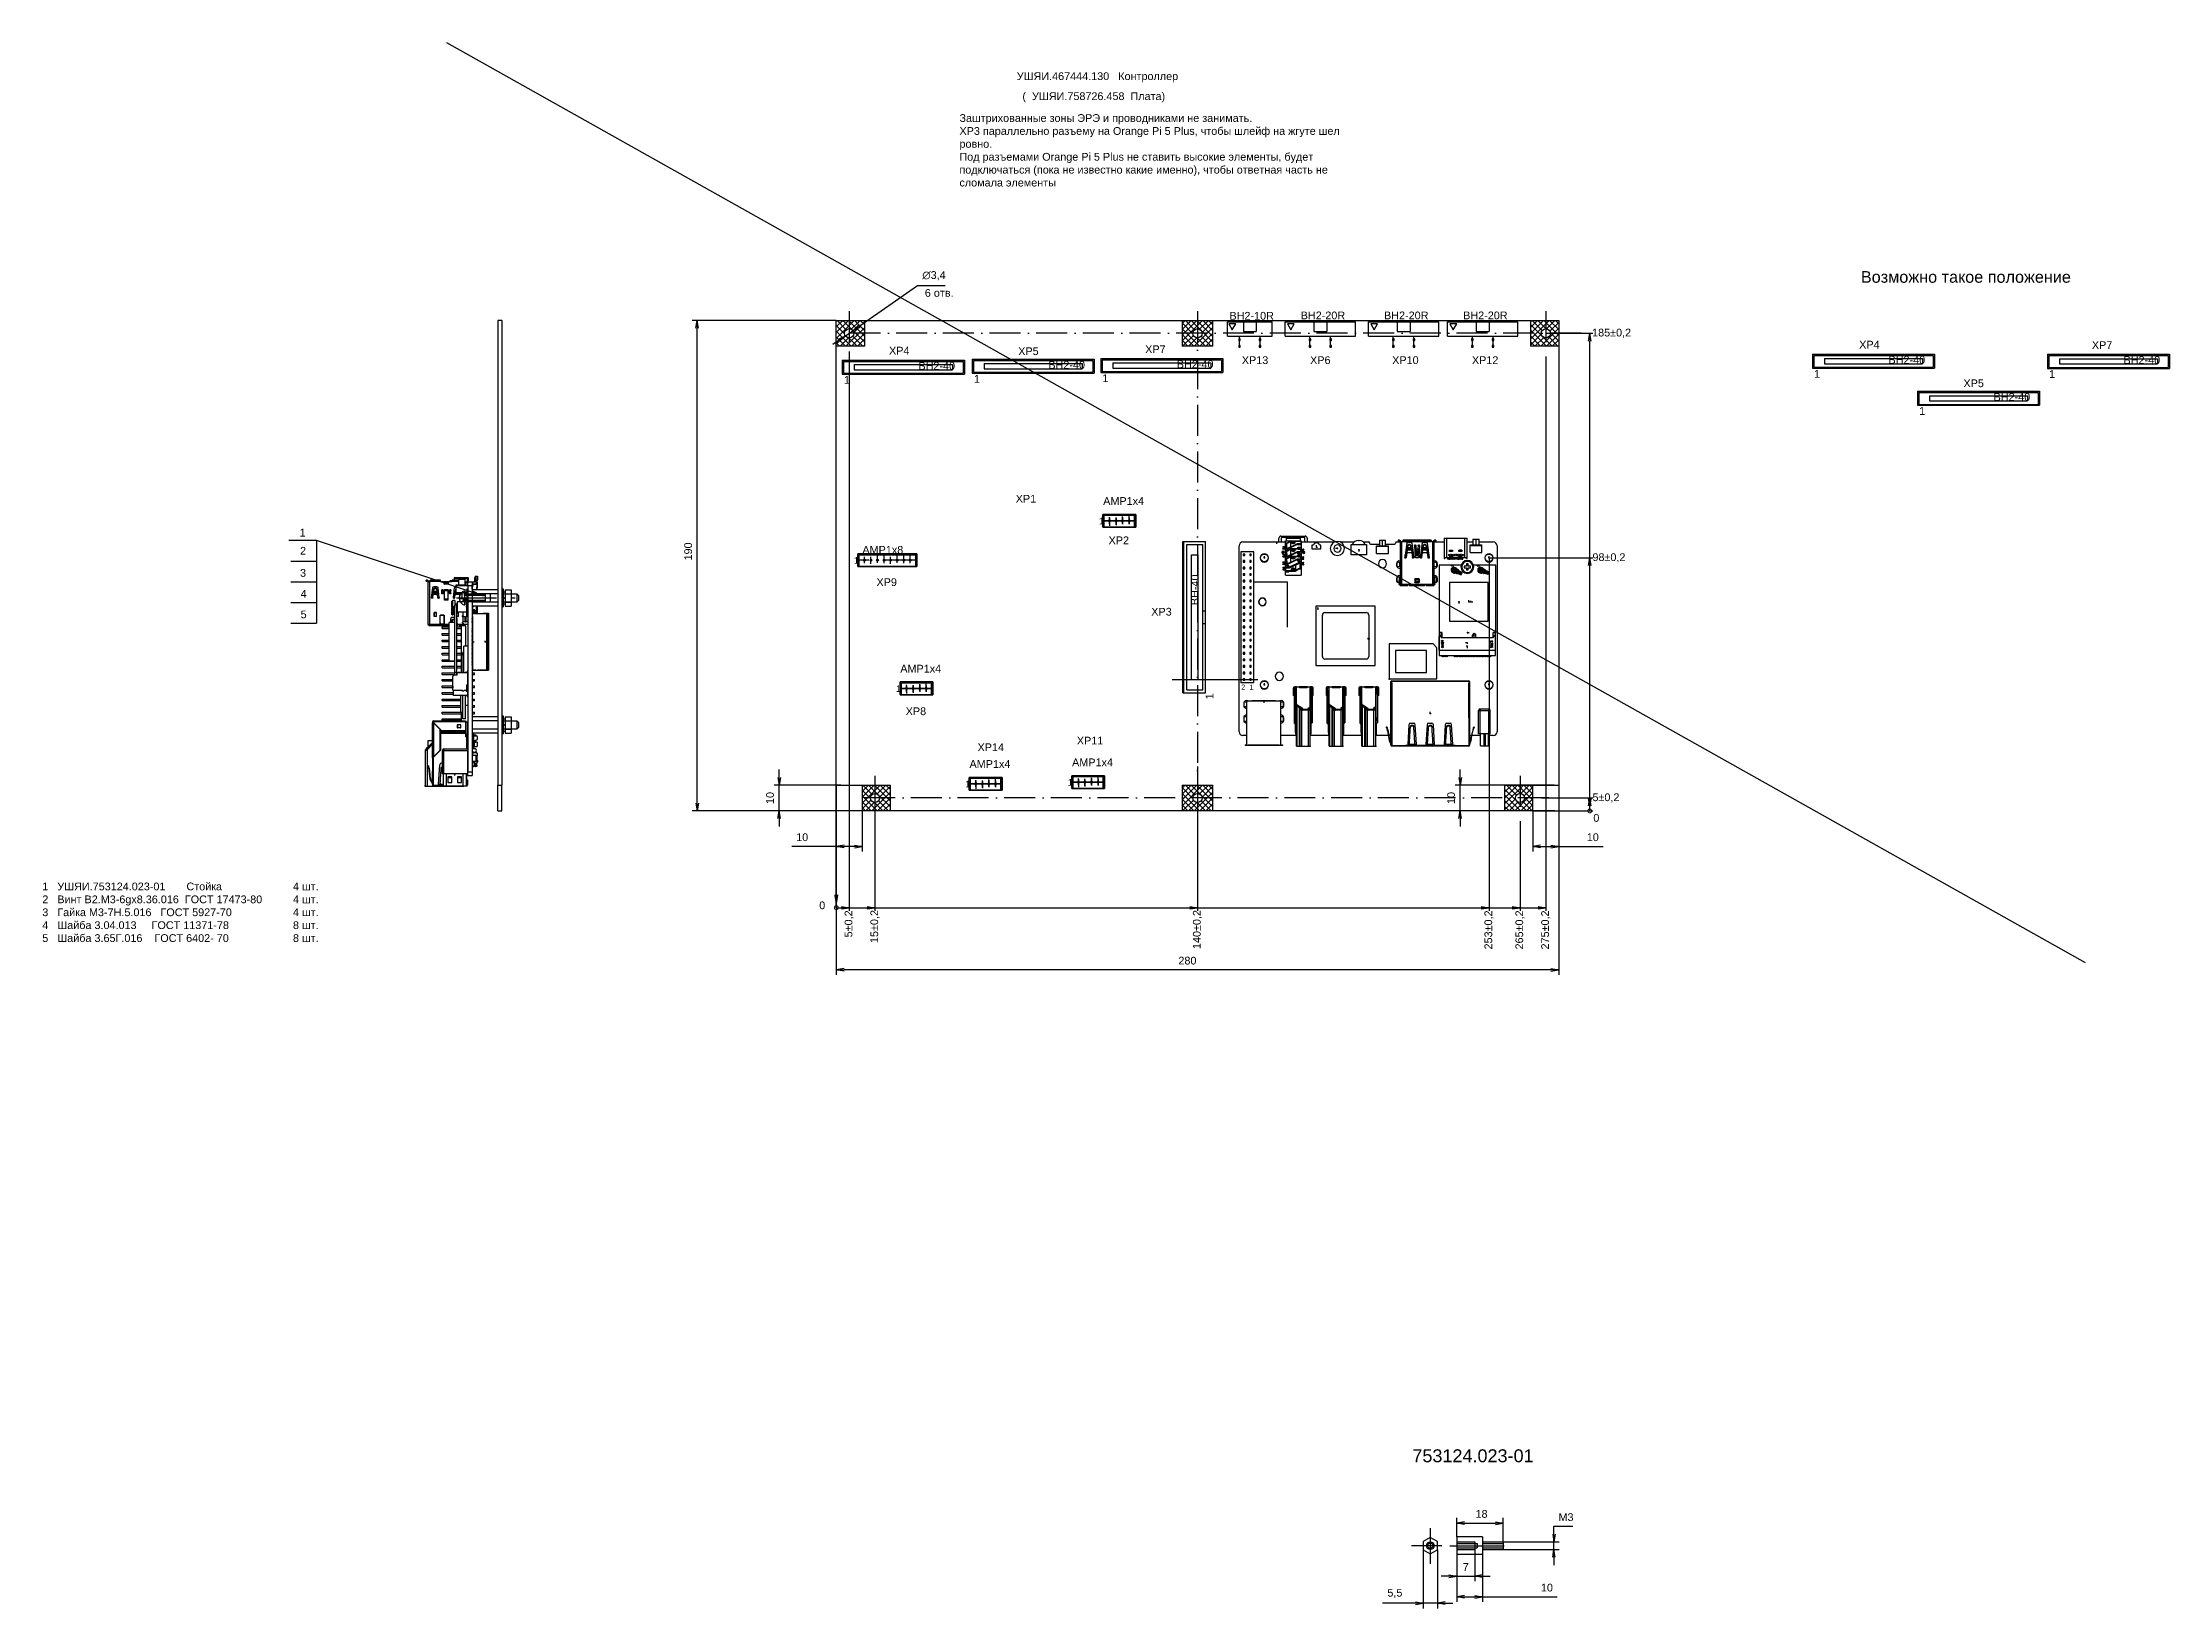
# Model space of a CAD drawing. Extents: x -34 to 51106, y -14166 to 1700.
# Drawn here: x -34 to 790, y -294 to 313 of the extents above; entities that cross this region are included whole.
import ezdxf

# ---------------------------------------------------------------- set-up
doc = ezdxf.new("R2010")
doc.units = 0
doc.linetypes.add('ACAD_ISO10W100', pattern=[18, 12, -3, 0, -3])
doc.linetypes.add('НЕВИДИМАЯ2', pattern=[4.7625, 3.175, -1.5875])
doc.layers.get('0').update_dxf_attribs({"linetype": 'CONTINUOUS'})
doc.layers.get('DEFPOINTS').update_dxf_attribs({"linetype": 'CONTINUOUS'})
for name, color, linetype in [('1', 1, 'CONTINUOUS'), ('3', 6, 'CONTINUOUS'), ('BP_BOB', 3, 'CONTINUOUS'), ('ЖГУТ', 9, 'CONTINUOUS'), ('НЕВИДИМ', 1, 'НЕВИДИМАЯ2'), ('ОСИ', 3, 'ACAD_ISO10W100'), ('РАЗМЕРЫ', 2, 'CONTINUOUS'), ('ШТРИХОВКА', 80, 'CONTINUOUS')]:
    doc.layers.add(name, color=color, linetype=linetype)
doc.styles.add('ARIAL', font='arial.ttf', dxfattribs={"height": 3})
doc.styles.add('ARIALC', font='arial.ttf')
doc.dimstyles.new('ARIAL', dxfattribs={"dimscale": 0, "dimtxt": 3, "dimasz": 3, "dimexe": 2, "dimexo": 0, "dimgap": 2, "dimtad": 1, "dimtoh": 1, "dimdec": 1, "dimrnd": 0.1, "dimzin": 9, "dimtxsty": 'ARIAL', "dimblk": 'OPEN', "dimcen": -3, "dimdle": 1.25, "dimclrd": 256, "dimclre": 256, "dimclrt": 256, "dimazin": 3, "dimtfac": 1, "dimtdec": 1, "dimtmove": 0, "dimatfit": 3, "dimtvp": 1.5, "dimtolj": 1, "dimtzin": 1})
doc.dimstyles.new('BASA', dxfattribs={"dimtxt": 3, "dimasz": 3, "dimexe": 1.25, "dimexo": 0, "dimgap": 0, "dimtad": 0, "dimjust": 4, "dimtoh": 1, "dimdec": 1, "dimtxsty": 'ARIAL', "dimblk1": 'DOTSMALL', "dimblk2": 'OPEN', "dimsah": 1, "dimcen": 2.5, "dimclrd": 256, "dimclre": 256, "dimclrt": 256, "dimazin": 3, "dimtfac": 1, "dimtdec": 1, "dimtmove": 0, "dimatfit": 3})

msp = doc.modelspace()

# ---------------------------------------------------------------- texts
at = {"style": 'ARIALC'}
for s, height, p in [('XP4', 3, (293.7285, 191.8677)), ('XP5', 3, (343.7901, 191.6584)), ('XP7', 3, (393.0026, 192.4315)), ('XP13', 3, (430.4646, 188.1917)), ('XP6', 3, (456.9195, 188.1917)), ('XP10', 3, (488.7357, 188.1917)), ('XP12', 3, (519.6398, 188.1917)), ('XP4', 3, (669.7268, 194.202)), ('XP7', 3, (759.9334, 194.0334)), ('XP5', 3, (710.1524, 179.2339)), ('XP1', 3, (342.8286, 134.5029)), ('XP2', 3, (378.8213, 118.399)), ('XP9', 3, (288.8637, 102.1929)), ('XP3', 3, (395.3603, 90.7403)), ('2', 2, (430.2176, 62.0289)), ('1', 2, (433.4607, 61.9813)), ('XP8', 3, (300.1859, 52.1882)), ('XP14', 3, (328.0291, 38.2406)), ('XP11', 3, (366.5184, 40.8146))]:
    msp.add_text(s, height=height, dxfattribs=at).set_placement(p)
msp.add_text('ВН-40', height=3, rotation=90, dxfattribs=at).set_placement((413.7645, 94.7906))
at = {"char_height": 3, "style": 'ARIAL'}
for s, insert, width, attachment_point in [('1', (66.3979, 122.8575), 10.874326, 5), ('2', (66.5999, 115.8536), 10.874326, 5), ('3', (66.5999, 107.2668), 10.874326, 5), ('4', (66.8351, 99.192), 10.874326, 5), ('5', (66.8351, 91.192), 10.874326, 5), ('\\P1   УШЯИ.753124.023-01       Стойка        ^I^I 4 шт.\\P2   Винт В2.М3-6gх8.36.016  ГОСТ 17473-80     ^I 4 шт.\\P3   Гайка М3-7Н.5.016   ГОСТ 5927-70      ^I^I 4 шт.\\P4   Шайба 3.04.013     ГОСТ 11371-78      ^I      ^I 8 шт.\\P5   Шайба 3.65Г.016    ГОСТ 6402- 70    ^I     ^I 8 шт.\\P ', (-34.461, -7.675), 154.083833, 1)]:
    msp.add_mtext(s, dxfattribs=dict(at, insert=insert, width=width, attachment_point=attachment_point))
at = {"layer": 'BP_BOB', "style": 'ARIALC'}
msp.add_text('753124.023-01', height=5, dxfattribs=at).set_placement((496.5592, -237.2074))
at = {"layer": 'РАЗМЕРЫ', "style": 'ARIALC'}
for s, p in [('УШЯИ.467444.130   Контроллер', (343.2294, 298.1888)), (' (  УШЯИ.758726.458  Плата)', (344.2522, 290.439))]:
    msp.add_text(s, height=3, dxfattribs=at).set_placement(p)
msp.add_text('1', height=3, rotation=90, dxfattribs=at).set_placement((419.4297, 58.3203))
at = {"layer": 'РАЗМЕРЫ', "attachment_point": 1}
for s, insert, char_height, width, style in [('Заштрихованные зоны ЭРЭ и проводниками не занимать.\\PXP3 параллельно разъему на Orange Pi 5 Plus, чтобы шлейф на жгуте шел ровно. \\PПод разъемами Orange Pi 5 Plus не ставить высокие элементы, будет подключаться (пока не известно какие именно), чтобы ответная часть не сломала элементы', (321.0212, 284.9712), 3, 148.439744, 'ARIALC'), ('Возможно такое положение', (670.3967, 224.1777), 4.5, 158.81813, 'ARIALC'), ('6 отв.', (307.598, 217.2399), 3, 13.606024, 'ARIAL'), ('0', (566.6996, 13.8693), 3, 2.795527, 'ARIAL'), ('0', (266.6684, -19.9949), 3, 2.795527, 'ARIAL')]:
    msp.add_mtext(s, dxfattribs=dict(at, insert=insert, char_height=char_height, width=width, style=style))

# ---------------------------------------------------------------- blocks, each defined once
blk = doc.blocks.new('A$C64275294')
for p, q in [((0, 5.45), (47.3, 5.45)), ((0, 5.45), (0, 0)), ((0, 0), (47.3, 0)), ((0.5, 4.92), (46.8, 4.92)), ((0.5, 4.92), (0.5, 0.37)), ((0.5, 0.37), (46.8, 0.37)), ((4.65, 3.72), (4.65, 1.72)), ((4.65, 3.72), (42.65, 3.72)), ((4.65, 1.72), (42.65, 1.72)), ((21.15, 0.37), (21.15, -0.15)), ((26.15, 0.37), (26.15, -0.15)), ((42.65, 3.72), (42.65, 1.72)), ((46.8, 4.92), (46.8, 0.37)), ((47.3, 5.45), (47.3, 0))]:
    blk.add_line(p, q)
at = {"style": 'ARIALC'}
blk.add_text('ВН2-40', height=3, dxfattribs=at).set_placement((29.5, 1.72))
at = {"layer": 'РАЗМЕРЫ', "style": 'ARIALC'}
blk.add_text('1', height=3, dxfattribs=at).set_placement((0.64, -3.7))
blk = doc.blocks.new('A$CB78388C9')
for p, q in [((0, 5.65), (27.3, 5.62)), ((0, 0), (0, 5.65)), ((0, 0), (27.3, 0)), ((9.65, -3.87), (9.65, 0)), ((11.15, 5.65), (11.15, 1.8)), ((11.15, 1.8), (16.15, 1.8)), ((16.15, 5.65), (16.15, 1.8)), ((17.65, -3.87), (17.65, 0)), ((27.3, 0), (27.3, 5.65))]:
    blk.add_line(p, q)
at = {"layer": '1'}
blk.add_lwpolyline([(3.58, 4.83), (0.91, 4.83), (2.24, 2.52)], close=True, dxfattribs=at)
at = {"layer": 'РАЗМЕРЫ'}
for points in [[(9.33, -1.01), (9.33, -1.65), (9.97, -1.65), (9.97, -1.01)], [(9.33, -3.55), (9.33, -4.19), (9.97, -4.19), (9.97, -3.55)], [(17.33, -1.01), (17.33, -1.65), (17.97, -1.65), (17.97, -1.01)], [(17.33, -3.55), (17.33, -4.19), (17.97, -4.19), (17.97, -3.55)]]:
    blk.add_lwpolyline(points, close=True, dxfattribs=at)
at = {"style": 'ARIALC'}
blk.add_text('ВН2-20R', height=3, dxfattribs=at).set_placement((6.06, 6.59))
blk = doc.blocks.new('A$C7EF3D7E3')
for p, q in [((0, 5.65), (17.3, 5.65)), ((0, 0), (0, 5.65)), ((0, 0), (17.3, 0)), ((4.65, -3.87), (4.65, 0)), ((6.15, 5.65), (6.15, 1.8)), ((6.15, 1.8), (11.15, 1.8)), ((11.15, 5.65), (11.15, 1.8)), ((12.65, -3.87), (12.65, 0)), ((17.3, 0), (17.3, 5.65))]:
    blk.add_line(p, q)
at = {"layer": '1'}
blk.add_lwpolyline([(3.18, 4.83), (0.52, 4.83), (1.85, 2.52)], close=True, dxfattribs=at)
at = {"layer": 'РАЗМЕРЫ'}
for points in [[(4.33, -1.01), (4.33, -1.65), (4.97, -1.65), (4.97, -1.01)], [(4.33, -3.55), (4.33, -4.19), (4.97, -4.19), (4.97, -3.55)], [(12.33, -1.01), (12.33, -1.65), (12.97, -1.65), (12.97, -1.01)], [(12.33, -3.55), (12.33, -4.19), (12.97, -4.19), (12.97, -3.55)]]:
    blk.add_lwpolyline(points, close=True, dxfattribs=at)
at = {"style": 'ARIALC'}
blk.add_text('ВН2-10R', height=3, dxfattribs=at).set_placement((0.75, 6.44))
blk = doc.blocks.new('A$C8D9AF626')
for p, q in [((-2.19, 2.5), (-2.19, -2.5)), ((-2.19, 2.5), (10.51, 2.5)), ((-2.19, -2.5), (-2.19, 2.5)), ((10.51, 2.5), (-2.19, 2.5)), ((-1.69, -2.5), (-1.69, 2)), ((10.01, 2), (-1.69, 2)), ((10.01, -2.5), (10.01, 2)), ((10.51, 2.5), (10.51, -2.5)), ((10.51, -2.5), (10.51, 2.5)), ((-2.19, -2.5), (10.51, -2.5)), ((10.51, -2.5), (-2.19, -2.5))]:
    blk.add_line(p, q)
for centre in [(0.35, 0), (2.89, 0), (5.43, 0), (7.97, 0)]:
    blk.add_circle(centre, 0.35)
at = {"layer": 'ОСИ'}
for p, q in [((-2.19, 0), (10.51, 0)), ((10.51, 0), (-2.19, 0)), ((0.35, -1.18), (0.35, 1.36)), ((0.35, 1.18), (0.35, -1.95)), ((2.89, -1.47), (2.89, 1.26)), ((2.89, 1.08), (2.89, -1.65)), ((5.43, -1.08), (5.43, 1.65)), ((5.43, 1.47), (5.43, -1.26)), ((7.97, -1.18), (7.97, 1.95)), ((7.97, 1.18), (7.97, -1.36))]:
    blk.add_line(p, q, dxfattribs=at)
at = {"style": 'ARIALC'}
for s, height, p in [('АМР1х4', 3, (-2.09, 6.17)), ('1', 2.5, (-3.75, -1.32))]:
    blk.add_text(s, height=height, dxfattribs=at).set_placement(p)
blk = doc.blocks.new('A$C5A3DD760')
for p, q in [((-2.54, 1.14), (-2.54, -3.86)), ((-2.54, 1.14), (20.36, 1.14)), ((-2.54, -3.86), (-2.54, 1.14)), ((20.36, 1.14), (-2.54, 1.14)), ((-2.04, -3.86), (-2.04, 0.64)), ((19.86, 0.64), (-2.04, 0.64)), ((19.86, -3.86), (19.86, 0.64)), ((20.36, 1.14), (20.36, -3.86)), ((20.36, -3.86), (20.36, 1.14)), ((-2.54, -3.86), (20.36, -3.86)), ((20.36, -3.86), (-2.54, -3.86))]:
    blk.add_line(p, q)
for centre in [(0, -1.36), (2.54, -1.36), (5.08, -1.36), (7.62, -1.36), (10.16, -1.36), (12.7, -1.36), (15.24, -1.36), (17.78, -1.36)]:
    blk.add_circle(centre, 0.35)
at = {"layer": 'ОСИ'}
for p, q in [((0, -2.54), (0, 0)), ((5.08, -2.44), (5.08, 0.29)), ((7.62, -2.54), (7.62, 0.59)), ((12.7, -2.44), (12.7, 0.29)), ((15.24, -2.54), (15.24, 0.59)), ((17.78, -2.54), (17.78, 0.59)), ((19.86, -1.36), (-2.54, -1.36)), ((2.54, -2.83), (2.54, -0.1)), ((10.16, -2.83), (10.16, -0.1))]:
    blk.add_line(p, q, dxfattribs=at)
at = {"style": 'ARIALC'}
for s, height, p in [('АМР1х8', 3, (-0.79, 1.14)), ('1', 2.5, (-4.1, -2.68))]:
    blk.add_text(s, height=height, dxfattribs=at).set_placement(p)
blk = doc.blocks.new('_OPEN')
at = {"color": 0, "linetype": 'BYBLOCK'}
for p, q in [((-1, 0.17), (0, 0)), ((-1, -0.17), (0, 0)), ((0, 0), (-1, 0))]:
    blk.add_line(p, q, dxfattribs=at)
blk = doc.blocks.new('*D295')
for p, q in [((513.74, -273), (513.74, -291.33)), ((523.74, -273), (523.74, -291.33)), ((516.74, -289.33), (520.74, -289.33)), ((523.74, -289.33), (552.71, -289.33))]:
    blk.add_line(p, q)
at = {"layer": 'DEFPOINTS', "color": 0}
for p in [(513.74, -273), (523.74, -273), (523.74, -289.33)]:
    blk.add_point(p, dxfattribs=at)
at = {"xscale": 3, "yscale": 3, "zscale": 3, "rotation": 180}
blk.add_blockref('_OPEN', (513.74, -289.33), dxfattribs=at)
at = {"xscale": 3, "yscale": 3, "zscale": 3}
blk.add_blockref('_OPEN', (523.74, -289.33), dxfattribs=at)
at = {"insert": (548.71, -285.8), "char_height": 3, "attachment_point": 5, "style": 'ARIAL'}
blk.add_mtext('\\A1;10', dxfattribs=at)
blk = doc.blocks.new('*D296')
for p, q in [((513.74, -266.07), (513.74, -258.79)), ((516.74, -260.79), (528.74, -260.79)), ((531.74, -268.04), (531.74, -258.79))]:
    blk.add_line(p, q)
at = {"layer": 'DEFPOINTS', "color": 0}
for p in [(531.74, -260.79), (513.74, -266.07), (531.74, -268.04)]:
    blk.add_point(p, dxfattribs=at)
at = {"xscale": 3, "yscale": 3, "zscale": 3, "rotation": 180}
blk.add_blockref('_OPEN', (513.74, -260.79), dxfattribs=at)
at = {"xscale": 3, "yscale": 3, "zscale": 3}
blk.add_blockref('_OPEN', (531.74, -260.79), dxfattribs=at)
at = {"insert": (523.37, -257.26), "char_height": 3, "attachment_point": 5, "style": 'ARIAL'}
blk.add_mtext('\\A1;18', dxfattribs=at)
blk = doc.blocks.new('*D297')
for p, q in [((500.76, -271.12), (500.76, -293.85)), ((506.26, -271.12), (506.26, -293.85)), ((497.76, -291.85), (485.04, -291.85)), ((506.26, -291.85), (500.76, -291.85)), ((509.26, -291.85), (512.26, -291.85))]:
    blk.add_line(p, q)
at = {"layer": 'DEFPOINTS', "color": 0}
for p in [(500.76, -271.12), (506.26, -271.12), (506.26, -291.85)]:
    blk.add_point(p, dxfattribs=at)
at = {"xscale": 3, "yscale": 3, "zscale": 3}
blk.add_blockref('_OPEN', (500.76, -291.85), dxfattribs=at)
at = {"xscale": 3, "yscale": 3, "zscale": 3, "rotation": 180}
blk.add_blockref('_OPEN', (506.26, -291.85), dxfattribs=at)
at = {"insert": (489.78, -288.05), "char_height": 3, "attachment_point": 5, "style": 'ARIAL'}
blk.add_mtext('\\A1;5,5', dxfattribs=at)
blk = doc.blocks.new('*D298')
for p, q in [((551.45, -265.04), (551.45, -262.04)), ((551.45, -262.04), (558.77, -262.04)), ((531.74, -268.04), (553.45, -268.04)), ((531.74, -271.04), (553.45, -271.04)), ((551.45, -271.04), (551.45, -268.04)), ((551.45, -274.04), (551.45, -277.04))]:
    blk.add_line(p, q)
at = {"layer": 'DEFPOINTS', "color": 0}
for p in [(531.74, -268.04), (531.74, -271.04), (551.45, -271.04)]:
    blk.add_point(p, dxfattribs=at)
at = {"xscale": 3, "yscale": 3, "zscale": 3}
for p, rotation in [((551.45, -268.04), 270), ((551.45, -271.04), 90)]:
    blk.add_blockref('_OPEN', p, dxfattribs=dict(at, rotation=rotation))
at = {"insert": (556.11, -258.5), "char_height": 3, "attachment_point": 5, "style": 'ARIAL'}
blk.add_mtext('\\A1;М3', dxfattribs=at)
blk = doc.blocks.new('*D299')
for p, q in [((513.74, -268.04), (513.74, -283.3)), ((520.74, -268.64), (520.74, -283.3)), ((510.74, -281.3), (507.74, -281.3)), ((513.74, -281.3), (520.74, -281.3)), ((523.74, -281.3), (526.74, -281.3))]:
    blk.add_line(p, q)
at = {"layer": 'DEFPOINTS', "color": 0}
for p in [(513.74, -268.04), (520.74, -268.64), (520.74, -281.3)]:
    blk.add_point(p, dxfattribs=at)
at = {"xscale": 3, "yscale": 3, "zscale": 3}
blk.add_blockref('_OPEN', (513.74, -281.3), dxfattribs=at)
at = {"xscale": 3, "yscale": 3, "zscale": 3, "rotation": 180}
blk.add_blockref('_OPEN', (520.74, -281.3), dxfattribs=at)
at = {"insert": (517.24, -277.8), "char_height": 3, "attachment_point": 5, "style": 'ARIAL'}
blk.add_mtext('\\A1;7', dxfattribs=at)
blk = doc.blocks.new('_DOTSMALL')
at = {"color": 0, "linetype": 'BYBLOCK', "const_width": 0.5}
blk.add_lwpolyline([(-0.0625, 0, 1), (0.0625, 0, 1)], format="xyb", close=True, dxfattribs=at)
blk = doc.blocks.new('*D302')
at = {"layer": 'DEFPOINTS', "color": 0}
for p in [(273.28, 25.09), (288.28, 25.09), (288.28, -22.4)]:
    blk.add_point(p, dxfattribs=at)
at = {"layer": 'РАЗМЕРЫ'}
for p, q in [((273.28, 25.09), (273.28, -23.65)), ((288.28, 25.09), (288.28, -23.65)), ((273.28, -22.4), (285.28, -22.4))]:
    blk.add_line(p, q, dxfattribs=at)
at = {"layer": 'РАЗМЕРЫ', "xscale": 3, "yscale": 3, "zscale": 3, "rotation": 180}
blk.add_blockref('_DOTSMALL', (273.28, -22.4), dxfattribs=at)
at = {"layer": 'РАЗМЕРЫ', "xscale": 3, "yscale": 3, "zscale": 3}
blk.add_blockref('_OPEN', (288.28, -22.4), dxfattribs=at)
at = {"layer": 'РАЗМЕРЫ', "insert": (288.28, -29.7), "char_height": 3, "attachment_point": 5, "rotation": 90, "style": 'ARIAL'}
blk.add_mtext('15±0,2', dxfattribs=at)
blk = doc.blocks.new('*D303')
at = {"layer": 'DEFPOINTS', "color": 0}
for p in [(526.28, 113.09), (273.28, 25.09), (526.28, -22.4)]:
    blk.add_point(p, dxfattribs=at)
at = {"layer": 'РАЗМЕРЫ'}
for p, q in [((526.28, 113.09), (526.28, -23.65)), ((273.28, 25.09), (273.28, -23.65)), ((273.28, -22.4), (523.28, -22.4))]:
    blk.add_line(p, q, dxfattribs=at)
at = {"layer": 'РАЗМЕРЫ', "xscale": 3, "yscale": 3, "zscale": 3, "rotation": 180}
blk.add_blockref('_DOTSMALL', (273.28, -22.4), dxfattribs=at)
at = {"layer": 'РАЗМЕРЫ', "xscale": 3, "yscale": 3, "zscale": 3}
blk.add_blockref('_OPEN', (526.28, -22.4), dxfattribs=at)
at = {"layer": 'РАЗМЕРЫ', "insert": (526.28, -31.03), "char_height": 3, "attachment_point": 5, "rotation": 90, "style": 'ARIAL'}
blk.add_mtext('253±0,2', dxfattribs=at)
blk = doc.blocks.new('*D304')
at = {"layer": 'DEFPOINTS', "color": 0}
for p in [(273.28, 25.09), (413.28, 32.34), (413.28, -22.4)]:
    blk.add_point(p, dxfattribs=at)
at = {"layer": 'РАЗМЕРЫ'}
for p, q in [((273.28, 25.09), (273.28, -23.65)), ((413.28, 32.34), (413.28, -23.65)), ((273.28, -22.4), (410.28, -22.4))]:
    blk.add_line(p, q, dxfattribs=at)
at = {"layer": 'РАЗМЕРЫ', "xscale": 3, "yscale": 3, "zscale": 3, "rotation": 180}
blk.add_blockref('_DOTSMALL', (273.28, -22.4), dxfattribs=at)
at = {"layer": 'РАЗМЕРЫ', "xscale": 3, "yscale": 3, "zscale": 3}
blk.add_blockref('_OPEN', (413.28, -22.4), dxfattribs=at)
at = {"layer": 'РАЗМЕРЫ', "insert": (413.28, -30.87), "char_height": 3, "attachment_point": 5, "rotation": 90, "style": 'ARIAL'}
blk.add_mtext('140±0,2', dxfattribs=at)
blk = doc.blocks.new('*D305')
at = {"layer": 'DEFPOINTS', "color": 0}
for p in [(273.28, 25.09), (553.28, 25.09), (273.28, -46.46)]:
    blk.add_point(p, dxfattribs=at)
at = {"layer": 'РАЗМЕРЫ'}
for p, q in [((273.28, 25.09), (273.28, -48.46)), ((553.28, 25.09), (553.28, -48.46)), ((550.28, -46.46), (276.28, -46.46))]:
    blk.add_line(p, q, dxfattribs=at)
at = {"layer": 'РАЗМЕРЫ', "xscale": 3, "yscale": 3, "zscale": 3, "rotation": 180}
blk.add_blockref('_OPEN', (273.28, -46.46), dxfattribs=at)
at = {"layer": 'РАЗМЕРЫ', "xscale": 3, "yscale": 3, "zscale": 3}
blk.add_blockref('_OPEN', (553.28, -46.46), dxfattribs=at)
at = {"layer": 'РАЗМЕРЫ', "insert": (409.38, -42.93), "char_height": 3, "attachment_point": 5, "style": 'ARIAL'}
blk.add_mtext('\\A1;280', dxfattribs=at)
blk = doc.blocks.new('*D300')
at = {"layer": 'DEFPOINTS', "color": 0}
for p in [(273.28, 25.09), (538.28, 11.06), (538.28, -22.4)]:
    blk.add_point(p, dxfattribs=at)
at = {"layer": 'РАЗМЕРЫ'}
for p, q in [((273.28, 25.09), (273.28, -23.65)), ((538.28, 11.06), (538.28, -23.65)), ((273.28, -22.4), (535.28, -22.4))]:
    blk.add_line(p, q, dxfattribs=at)
at = {"layer": 'РАЗМЕРЫ', "xscale": 3, "yscale": 3, "zscale": 3, "rotation": 180}
blk.add_blockref('_DOTSMALL', (273.28, -22.4), dxfattribs=at)
at = {"layer": 'РАЗМЕРЫ', "xscale": 3, "yscale": 3, "zscale": 3}
blk.add_blockref('_OPEN', (538.28, -22.4), dxfattribs=at)
at = {"layer": 'РАЗМЕРЫ', "insert": (538.28, -31.03), "char_height": 3, "attachment_point": 5, "rotation": 90, "style": 'ARIAL'}
blk.add_mtext('265±0,2', dxfattribs=at)
blk = doc.blocks.new('*D301')
at = {"layer": 'DEFPOINTS', "color": 0}
for p in [(548.28, 191.06), (273.28, 25.09), (548.28, -22.4)]:
    blk.add_point(p, dxfattribs=at)
at = {"layer": 'РАЗМЕРЫ'}
for p, q in [((548.28, 191.06), (548.28, -23.65)), ((273.28, 25.09), (273.28, -23.65)), ((273.28, -22.4), (545.28, -22.4))]:
    blk.add_line(p, q, dxfattribs=at)
at = {"layer": 'РАЗМЕРЫ', "xscale": 3, "yscale": 3, "zscale": 3, "rotation": 180}
blk.add_blockref('_DOTSMALL', (273.28, -22.4), dxfattribs=at)
at = {"layer": 'РАЗМЕРЫ', "xscale": 3, "yscale": 3, "zscale": 3}
blk.add_blockref('_OPEN', (548.28, -22.4), dxfattribs=at)
at = {"layer": 'РАЗМЕРЫ', "insert": (548.28, -31.03), "char_height": 3, "attachment_point": 5, "rotation": 90, "style": 'ARIAL'}
blk.add_mtext('275±0,2', dxfattribs=at)
blk = doc.blocks.new('*D306')
at = {"layer": 'DEFPOINTS', "color": 0}
for p in [(278.28, 193.07), (273.28, 25.09), (278.28, -22.4)]:
    blk.add_point(p, dxfattribs=at)
at = {"layer": 'РАЗМЕРЫ'}
for p, q in [((278.28, 193.07), (278.28, -23.65)), ((273.28, 25.09), (273.28, -23.65)), ((273.28, -22.4), (275.28, -22.4))]:
    blk.add_line(p, q, dxfattribs=at)
at = {"layer": 'РАЗМЕРЫ', "xscale": 3, "yscale": 3, "zscale": 3, "rotation": 180}
blk.add_blockref('_DOTSMALL', (273.28, -22.4), dxfattribs=at)
at = {"layer": 'РАЗМЕРЫ', "xscale": 3, "yscale": 3, "zscale": 3}
blk.add_blockref('_OPEN', (278.28, -22.4), dxfattribs=at)
at = {"layer": 'РАЗМЕРЫ', "insert": (278.28, -28.68), "char_height": 3, "attachment_point": 5, "rotation": 90, "style": 'ARIAL'}
blk.add_mtext('5±0,2', dxfattribs=at)
blk = doc.blocks.new('*D307')
at = {"layer": 'DEFPOINTS', "color": 0}
for p in [(546.61, 20.09), (565.31, 20.09), (543.28, 15.09)]:
    blk.add_point(p, dxfattribs=at)
at = {"layer": 'РАЗМЕРЫ'}
for p, q in [((546.61, 20.09), (566.56, 20.09)), ((565.31, 15.09), (565.31, 17.09)), ((543.28, 15.09), (566.56, 15.09))]:
    blk.add_line(p, q, dxfattribs=at)
at = {"layer": 'РАЗМЕРЫ', "xscale": 3, "yscale": 3, "zscale": 3}
for name, p, rotation in [('_OPEN', (565.31, 20.09), 90), ('_DOTSMALL', (565.31, 15.09), 270)]:
    blk.add_blockref(name, p, dxfattribs=dict(at, rotation=rotation))
at = {"layer": 'РАЗМЕРЫ', "insert": (571.59, 20.09), "char_height": 3, "attachment_point": 5, "style": 'ARIAL'}
blk.add_mtext('5±0,2', dxfattribs=at)
blk = doc.blocks.new('*D308')
at = {"layer": 'DEFPOINTS', "color": 0}
for p in [(526.28, 113.09), (565.31, 113.09), (543.28, 15.09)]:
    blk.add_point(p, dxfattribs=at)
at = {"layer": 'РАЗМЕРЫ'}
for p, q in [((526.28, 113.09), (566.56, 113.09)), ((565.31, 15.09), (565.31, 110.09)), ((543.28, 15.09), (566.56, 15.09))]:
    blk.add_line(p, q, dxfattribs=at)
at = {"layer": 'РАЗМЕРЫ', "xscale": 3, "yscale": 3, "zscale": 3}
for name, p, rotation in [('_OPEN', (565.31, 113.09), 90), ('_DOTSMALL', (565.31, 15.09), 270)]:
    blk.add_blockref(name, p, dxfattribs=dict(at, rotation=rotation))
at = {"layer": 'РАЗМЕРЫ', "insert": (572.75, 113.09), "char_height": 3, "attachment_point": 5, "style": 'ARIAL'}
blk.add_mtext('98±0,2', dxfattribs=at)
blk = doc.blocks.new('*D309')
at = {"layer": 'DEFPOINTS', "color": 0}
for p in [(219.41, 205.09), (273.28, 205.09), (283.28, 15.09)]:
    blk.add_point(p, dxfattribs=at)
at = {"layer": 'РАЗМЕРЫ'}
for p, q in [((273.28, 205.09), (217.41, 205.09)), ((219.41, 18.09), (219.41, 202.09)), ((283.28, 15.09), (217.41, 15.09))]:
    blk.add_line(p, q, dxfattribs=at)
at = {"layer": 'РАЗМЕРЫ', "xscale": 3, "yscale": 3, "zscale": 3}
for p, rotation in [((219.41, 205.09), 90), ((219.41, 15.09), 270)]:
    blk.add_blockref('_OPEN', p, dxfattribs=dict(at, rotation=rotation))
at = {"layer": 'РАЗМЕРЫ', "insert": (215.88, 115.59), "char_height": 3, "attachment_point": 5, "rotation": 90, "style": 'ARIAL'}
blk.add_mtext('\\A1;190', dxfattribs=at)
blk = doc.blocks.new('*D310')
at = {"layer": 'DEFPOINTS', "color": 0}
for p in [(548.28, 200.09), (565.31, 200.09), (543.28, 15.09)]:
    blk.add_point(p, dxfattribs=at)
at = {"layer": 'РАЗМЕРЫ'}
for p, q in [((548.28, 200.09), (566.56, 200.09)), ((565.31, 15.09), (565.31, 197.09)), ((543.28, 15.09), (566.56, 15.09))]:
    blk.add_line(p, q, dxfattribs=at)
at = {"layer": 'РАЗМЕРЫ', "xscale": 3, "yscale": 3, "zscale": 3}
for name, p, rotation in [('_OPEN', (565.31, 200.09), 90), ('_DOTSMALL', (565.31, 15.09), 270)]:
    blk.add_blockref(name, p, dxfattribs=dict(at, rotation=rotation))
at = {"layer": 'РАЗМЕРЫ', "insert": (573.78, 200.09), "char_height": 3, "attachment_point": 5, "style": 'ARIAL'}
blk.add_mtext('185±0,2', dxfattribs=at)
blk = doc.blocks.new('*D311')
at = {"layer": 'DEFPOINTS', "color": 0}
for p in [(273.28, 15.09), (283.28, 15.09), (283.28, 1.35)]:
    blk.add_point(p, dxfattribs=at)
at = {"layer": 'РАЗМЕРЫ'}
for p, q in [((273.28, 15.09), (273.28, -0.65)), ((283.28, 15.09), (283.28, -0.65)), ((273.28, 1.35), (256.06, 1.35)), ((280.28, 1.35), (276.28, 1.35))]:
    blk.add_line(p, q, dxfattribs=at)
at = {"layer": 'РАЗМЕРЫ', "xscale": 3, "yscale": 3, "zscale": 3, "rotation": 180}
blk.add_blockref('_OPEN', (273.28, 1.35), dxfattribs=at)
at = {"layer": 'РАЗМЕРЫ', "xscale": 3, "yscale": 3, "zscale": 3}
blk.add_blockref('_OPEN', (283.28, 1.35), dxfattribs=at)
at = {"layer": 'РАЗМЕРЫ', "insert": (260.06, 4.88), "char_height": 3, "attachment_point": 5, "style": 'ARIAL'}
blk.add_mtext('\\A1;10', dxfattribs=at)
blk = doc.blocks.new('*D312')
at = {"layer": 'DEFPOINTS', "color": 0}
for p in [(251.14, 25.09), (274.99, 25.09), (274.81, 15.09)]:
    blk.add_point(p, dxfattribs=at)
at = {"layer": 'РАЗМЕРЫ'}
for p, q in [((274.99, 25.09), (249.14, 25.09)), ((251.14, 28.09), (251.14, 31.09)), ((251.14, 15.09), (251.14, 25.09)), ((274.81, 15.09), (249.14, 15.09)), ((251.14, 12.09), (251.14, 9.09))]:
    blk.add_line(p, q, dxfattribs=at)
at = {"layer": 'РАЗМЕРЫ', "xscale": 3, "yscale": 3, "zscale": 3}
for p, rotation in [((251.14, 25.09), 270), ((251.14, 15.09), 90)]:
    blk.add_blockref('_OPEN', p, dxfattribs=dict(at, rotation=rotation))
at = {"layer": 'РАЗМЕРЫ', "insert": (247.61, 20.09), "char_height": 3, "attachment_point": 5, "rotation": 90, "style": 'ARIAL'}
blk.add_mtext('\\A1;10', dxfattribs=at)
blk = doc.blocks.new('*D313')
at = {"layer": 'DEFPOINTS', "color": 0}
for p in [(543.28, 15.09), (553.28, 15.09), (543.28, 1.35)]:
    blk.add_point(p, dxfattribs=at)
at = {"layer": 'РАЗМЕРЫ'}
for p, q in [((543.28, 15.09), (543.28, -0.65)), ((553.28, 15.09), (553.28, -0.65)), ((546.28, 1.35), (550.28, 1.35)), ((553.28, 1.35), (570.51, 1.35))]:
    blk.add_line(p, q, dxfattribs=at)
at = {"layer": 'РАЗМЕРЫ', "xscale": 3, "yscale": 3, "zscale": 3, "rotation": 180}
blk.add_blockref('_OPEN', (543.28, 1.35), dxfattribs=at)
at = {"layer": 'РАЗМЕРЫ', "xscale": 3, "yscale": 3, "zscale": 3}
blk.add_blockref('_OPEN', (553.28, 1.35), dxfattribs=at)
at = {"layer": 'РАЗМЕРЫ', "insert": (566.5, 4.88), "char_height": 3, "attachment_point": 5, "style": 'ARIAL'}
blk.add_mtext('\\A1;10', dxfattribs=at)
blk = doc.blocks.new('*D314')
at = {"layer": 'DEFPOINTS', "color": 0}
for p in [(515.13, 25.09), (551.58, 25.09), (551.76, 15.09)]:
    blk.add_point(p, dxfattribs=at)
at = {"layer": 'РАЗМЕРЫ'}
for p, q in [((551.58, 25.09), (513.13, 25.09)), ((515.13, 28.09), (515.13, 31.09)), ((515.13, 15.09), (515.13, 25.09)), ((551.76, 15.09), (513.13, 15.09)), ((515.13, 12.09), (515.13, 9.09))]:
    blk.add_line(p, q, dxfattribs=at)
at = {"layer": 'РАЗМЕРЫ', "xscale": 3, "yscale": 3, "zscale": 3}
for p, rotation in [((515.13, 25.09), 270), ((515.13, 15.09), 90)]:
    blk.add_blockref('_OPEN', p, dxfattribs=dict(at, rotation=rotation))
at = {"layer": 'РАЗМЕРЫ', "insert": (511.6, 20.09), "char_height": 3, "attachment_point": 5, "rotation": 90, "style": 'ARIAL'}
blk.add_mtext('\\A1;10', dxfattribs=at)
blk = doc.blocks.new('*D315')
at = {"layer": 'DEFPOINTS', "color": 0}
for p in [(276.89, 199.12), (279.68, 201.06)]:
    blk.add_point(p, dxfattribs=at)
at = {"layer": 'РАЗМЕРЫ'}
for p, q in [((304.78, 218.52), (282.14, 202.77)), ((315.49, 218.52), (304.78, 218.52)), ((276.89, 199.12), (279.68, 201.06)), ((274.43, 197.41), (271.96, 195.69))]:
    blk.add_line(p, q, dxfattribs=at)
at = {"layer": 'РАЗМЕРЫ', "xscale": 3, "yscale": 3, "zscale": 3}
for p, rotation in [((276.89, 199.12), 34.8190923949244), ((279.68, 201.06), 214.8190923949244)]:
    blk.add_blockref('_OPEN', p, dxfattribs=dict(at, rotation=rotation))
at = {"layer": 'РАЗМЕРЫ', "insert": (311.14, 222.37), "char_height": 3, "attachment_point": 5, "style": 'ARIAL'}
blk.add_mtext('\\A1;∅3,4', dxfattribs=at)
blk = doc.blocks.new('A$CE64F091F')
for p, q in [((-1.3, 2.75), (-1.3, -2.75)), ((-1.3, 2.35), (-1.3, -2.35)), ((-1.3, 2.35), (-0.5, 2.35)), ((-1.3, 1.55), (-0.5, 1.55)), ((6.7, 1.5), (-1.3, 1.5)), ((-1.3, 0.43), (-0.5, -0.36)), ((-0.5, 3.5), (-0.5, -3.5)), ((-0.5, 3.5), (0, 3.5)), ((-0.5, 2.35), (-0.5, -2.35)), ((-0.5, 1.6), (0, 1.6)), ((0, 3.5), (0, -3.5)), ((0, 2.35), (0, -2.35)), ((6.7, 1.5), (6.7, -1.5)), ((6.7, -1.5), (-1.3, -1.5)), ((-1.3, -1.55), (-0.5, -1.55)), ((-1.3, -2.35), (-0.5, -2.35)), ((-0.5, -1.6), (0, -1.6)), ((-0.5, -3.5), (0, -3.5))]:
    blk.add_line(p, q)
blk.add_arc((-0.55, 0), 2.85, 105.26666, 254.73334)
at = {"layer": '1'}
for p, q in [((6.7, 1), (-1.3, 1)), ((6.7, -1), (-1.3, -1))]:
    blk.add_line(p, q, dxfattribs=at)
at = {"layer": 'ОСИ'}
blk.add_line((-4.41, 0), (9.58, 0), dxfattribs=at)

# ---------------------------------------------------------------- dimensions: what is measured, and where the dimension line sits
for base, p1, p2, picture, middle in [((531.7357, -260.7903), (513.7357, -266.0715), (531.7357, -268.0356), '*D296', (523.3684, -260.7903)), ((506.2637, -291.8477), (500.7637, -271.1233), (506.2637, -271.1233), '*D297', (489.7797, -291.8477)), ((520.7357, -281.2964), (513.7357, -268.0356), (520.7357, -268.6356), '*D299', (517.2357, -281.2964)), ((523.7357, -289.3335), (513.7357, -272.9997), (523.7357, -272.9997), '*D295', (548.7096, -289.3335))]:
    dim = msp.add_linear_dim(base=base, p1=p1, p2=p2, dimstyle='ARIAL', override={"dimscale": 1})
    dim.commit()
    dim.dimension.update_dxf_attribs({"geometry": picture, "text_midpoint": middle, "dimtype": 160})
dim = msp.add_linear_dim(base=(551.453, -271.0356), p1=(531.7357, -268.0356), p2=(531.7357, -271.0356), angle=90, text='М3', dimstyle='ARIAL', override={"dimscale": 1})
dim.commit()
dim.dimension.update_dxf_attribs({"geometry": '*D298', "text_midpoint": (556.1133, -262.0356), "dimtype": 160})
at = {"layer": 'РАЗМЕРЫ'}
dim = msp.add_diameter_dim_2p(p1=(276.8885, 199.1183), p2=(279.6798, 201.0597), dimstyle='ARIAL', override={"dimscale": 1}, dxfattribs=at)
dim.commit()
dim.dimension.update_dxf_attribs({"geometry": '*D315', "text_midpoint": (311.1354, 218.5163), "dimtype": 163})
for base, p1, p2, angle, picture, middle in [((219.4112, 205.089), (283.2841, 15.089), (273.2841, 205.089), 90, '*D309', (219.4112, 115.5893)), ((251.1411, 25.089), (274.8094, 15.089), (274.9921, 25.089), 90, '*D312', (251.1411, 20.089)), ((515.1278, 25.089), (551.7588, 15.089), (551.5762, 25.089), 90, '*D314', (515.1278, 20.089)), ((543.2841, 1.3481), (553.2841, 15.089), (543.2841, 15.089), 180, '*D313', (566.5049, 1.3481))]:
    dim = msp.add_linear_dim(base=base, p1=p1, p2=p2, angle=angle, dimstyle='ARIAL', override={"dimscale": 1}, dxfattribs=at)
    dim.commit()
    dim.dimension.update_dxf_attribs({"geometry": picture, "text_midpoint": middle, "dimtype": 160})
for base, p2, picture, middle in [((565.307, 200.089), (548.2841, 200.089), '*D310', (573.7776, 200.089)), ((565.307, 113.0934), (526.2842, 113.0934), '*D308', (572.7534, 113.0934)), ((565.307, 20.089), (546.614, 20.089), '*D307', (571.588, 20.089))]:
    dim = msp.add_linear_dim(base=base, p1=(543.2841, 15.089), p2=p2, angle=90, dimstyle='BASA', override={"dimgap": 0, "dimtol": 1, "dimlim": 0, "dimtp": 0.2, "dimtm": 0.2}, dxfattribs=at)
    dim.commit()
    dim.dimension.update_dxf_attribs({"geometry": picture, "text_midpoint": middle})
for base, p2, picture, middle in [((278.2841, -22.3966), (278.2841, 193.074), '*D306', (278.2841, -28.6776)), ((548.2841, -22.3966), (548.2841, 191.0558), '*D301', (548.2841, -31.0341)), ((526.2842, -22.3966), (526.2842, 113.0934), '*D303', (526.2842, -31.0341)), ((413.2841, -22.3966), (413.2841, 32.3429), '*D304', (413.2841, -30.8673)), ((288.2841, -22.3966), (288.2841, 25.089), '*D302', (288.2841, -29.7019)), ((538.2841, -22.3966), (538.2841, 11.0558), '*D300', (538.2841, -31.0341))]:
    dim = msp.add_linear_dim(base=base, p1=(273.2841, 25.089), p2=p2, dimstyle='BASA', override={"dimgap": 0, "dimtol": 1, "dimlim": 0, "dimtp": 0.2, "dimtm": 0.2}, dxfattribs=at)
    dim.commit()
    dim.dimension.update_dxf_attribs({"geometry": picture, "text_midpoint": middle})
for base, p1, p2, picture, middle in [((273.2841, -46.4595), (553.2841, 25.089), (273.2841, 25.089), '*D305', (409.3821, -46.4595)), ((283.2841, 1.3481), (273.2841, 15.089), (283.2841, 15.089), '*D311', (260.0634, 1.3481))]:
    dim = msp.add_linear_dim(base=base, p1=p1, p2=p2, dimstyle='ARIAL', override={"dimscale": 1}, dxfattribs=at)
    dim.commit()
    dim.dimension.update_dxf_attribs({"geometry": picture, "text_midpoint": middle, "dimtype": 160})

# ---------------------------------------------------------------- hatches: boundary and pattern name
at = {"layer": 'ШТРИХОВКА'}
h = msp.add_hatch(dxfattribs=at)
h.set_pattern_fill('ANSI37', color=256, scale=0.5, angle=-90)
h.set_pattern_definition([(315, (2376.048, -2640.5092), (1.122532, 1.122532), []), (45, (2376.048, -2640.5092), (-1.122532, 1.122532), [])])
edge = h.paths.add_edge_path()
edge.add_arc((278.2841, 200.089), 1.8, 0, 90)
edge.add_line((278.2841, 201.889), (278.2841, 205.089))
edge.add_line((278.2841, 205.089), (284.2841, 205.089))
edge.add_line((284.2841, 205.089), (284.2841, 200.089))
edge.add_line((284.2841, 200.089), (280.0841, 200.089))
edge = h.paths.add_edge_path()
edge.add_line((273.2841, 200.089), (273.2841, 205.089))
edge.add_line((273.2841, 205.089), (278.2841, 205.089))
edge.add_line((278.2841, 205.089), (278.2841, 201.889))
edge.add_arc((278.2841, 200.089), 1.8, 90, 180)
edge.add_line((276.4841, 200.089), (273.2841, 200.089))
edge = h.paths.add_edge_path()
edge.add_line((273.2841, 195.089), (273.2841, 200.089))
edge.add_line((273.2841, 200.089), (276.4841, 200.089))
edge.add_arc((278.2841, 200.089), 1.8, 180, 270)
edge.add_line((278.2841, 198.289), (278.2841, 195.089))
edge.add_line((278.2841, 195.089), (273.2841, 195.089))
edge = h.paths.add_edge_path()
edge.add_line((278.2841, 195.089), (278.2841, 198.289))
edge.add_arc((278.2841, 200.089), 1.8, 270, 360)
edge.add_line((280.0841, 200.089), (284.2841, 200.089))
edge.add_line((284.2841, 200.089), (284.2841, 195.089))
edge.add_line((284.2841, 195.089), (278.2841, 195.089))
h = msp.add_hatch(dxfattribs=at)
h.set_pattern_fill('ANSI37', color=256, scale=0.5, angle=-90)
h.set_pattern_definition([(315, (2511.048, -2640.5092), (1.122532, 1.122532), []), (45, (2511.048, -2640.5092), (-1.122532, 1.122532), [])])
edge = h.paths.add_edge_path()
edge.add_arc((413.2841, 200.089), 1.8, 0, 90)
edge.add_line((413.2841, 201.889), (413.2841, 205.089))
edge.add_line((413.2841, 205.089), (419.2841, 205.089))
edge.add_line((419.2841, 205.089), (419.2841, 200.089))
edge.add_line((419.2841, 200.089), (415.0841, 200.089))
edge = h.paths.add_edge_path()
edge.add_line((407.2841, 200.089), (407.2841, 205.089))
edge.add_line((407.2841, 205.089), (413.2841, 205.089))
edge.add_line((413.2841, 205.089), (413.2841, 201.889))
edge.add_arc((413.2841, 200.089), 1.8, 90, 180)
edge.add_line((411.4841, 200.089), (407.2841, 200.089))
edge = h.paths.add_edge_path()
edge.add_line((407.2841, 195.089), (407.2841, 200.089))
edge.add_line((407.2841, 200.089), (411.4841, 200.089))
edge.add_arc((413.2841, 200.089), 1.8, 180, 270)
edge.add_line((413.2841, 198.289), (413.2841, 195.089))
edge.add_line((413.2841, 195.089), (407.2841, 195.089))
edge = h.paths.add_edge_path()
edge.add_line((413.2841, 195.089), (413.2841, 198.289))
edge.add_arc((413.2841, 200.089), 1.8, 270, 360)
edge.add_line((415.0841, 200.089), (419.2841, 200.089))
edge.add_line((419.2841, 200.089), (419.2841, 195.089))
edge.add_line((419.2841, 195.089), (413.2841, 195.089))
h = msp.add_hatch(dxfattribs=at)
h.set_pattern_fill('ANSI37', color=256, scale=0.5, angle=90)
h.set_pattern_definition([(135, (-1549.4797, 3040.6872), (-1.122532, -1.122532), []), (225, (-1549.4797, 3040.6872), (1.122532, -1.122532), [])])
edge = h.paths.add_edge_path()
edge.add_arc((548.2841, 200.089), 1.8, 180, 270)
edge.add_line((548.2841, 198.289), (548.2841, 195.089))
edge.add_line((548.2841, 195.089), (542.2841, 195.089))
edge.add_line((542.2841, 195.089), (542.2841, 200.089))
edge.add_line((542.2841, 200.089), (546.4841, 200.089))
edge = h.paths.add_edge_path()
edge.add_line((553.2841, 200.089), (553.2841, 195.089))
edge.add_line((553.2841, 195.089), (548.2841, 195.089))
edge.add_line((548.2841, 195.089), (548.2841, 198.289))
edge.add_arc((548.2841, 200.089), 1.8, 270, 360)
edge.add_line((550.0841, 200.089), (553.2841, 200.089))
edge = h.paths.add_edge_path()
edge.add_line((553.2841, 205.089), (553.2841, 200.089))
edge.add_line((553.2841, 200.089), (550.0841, 200.089))
edge.add_arc((548.2841, 200.089), 1.8, 0, 90)
edge.add_line((548.2841, 201.889), (548.2841, 205.089))
edge.add_line((548.2841, 205.089), (553.2841, 205.089))
edge = h.paths.add_edge_path()
edge.add_line((548.2841, 205.089), (548.2841, 201.889))
edge.add_arc((548.2841, 200.089), 1.8, 90, 180)
edge.add_line((546.4841, 200.089), (542.2841, 200.089))
edge.add_line((542.2841, 200.089), (542.2841, 205.089))
edge.add_line((542.2841, 205.089), (548.2841, 205.089))
h = msp.add_hatch(dxfattribs=at)
h.set_pattern_fill('ANSI37', color=256, scale=0.5, angle=-90)
h.set_pattern_definition([(315, (2386.048, -2820.5092), (1.122532, 1.122532), []), (45, (2386.048, -2820.5092), (-1.122532, 1.122532), [])])
edge = h.paths.add_edge_path()
edge.add_arc((288.2841, 20.089), 1.8, 0, 90)
edge.add_line((288.2841, 21.889), (288.2841, 25.089))
edge.add_line((288.2841, 25.089), (294.2841, 25.089))
edge.add_line((294.2841, 25.089), (294.2841, 20.089))
edge.add_line((294.2841, 20.089), (290.0841, 20.089))
edge = h.paths.add_edge_path()
edge.add_line((283.2841, 20.089), (283.2841, 25.089))
edge.add_line((283.2841, 25.089), (288.2841, 25.089))
edge.add_line((288.2841, 25.089), (288.2841, 21.889))
edge.add_arc((288.2841, 20.089), 1.8, 90, 180)
edge.add_line((286.4841, 20.089), (283.2841, 20.089))
edge = h.paths.add_edge_path()
edge.add_line((283.2841, 15.089), (283.2841, 20.089))
edge.add_line((283.2841, 20.089), (286.4841, 20.089))
edge.add_arc((288.2841, 20.089), 1.8, 180, 270)
edge.add_line((288.2841, 18.289), (288.2841, 15.089))
edge.add_line((288.2841, 15.089), (283.2841, 15.089))
edge = h.paths.add_edge_path()
edge.add_line((288.2841, 15.089), (288.2841, 18.289))
edge.add_arc((288.2841, 20.089), 1.8, 270, 360)
edge.add_line((290.0841, 20.089), (294.2841, 20.089))
edge.add_line((294.2841, 20.089), (294.2841, 15.089))
edge.add_line((294.2841, 15.089), (288.2841, 15.089))
h = msp.add_hatch(dxfattribs=at)
h.set_pattern_fill('ANSI37', color=256, scale=0.5, angle=-90)
h.set_pattern_definition([(315, (2511.048, -2820.5092), (1.122532, 1.122532), []), (45, (2511.048, -2820.5092), (-1.122532, 1.122532), [])])
edge = h.paths.add_edge_path()
edge.add_arc((413.2841, 20.089), 1.8, 0, 90)
edge.add_line((413.2841, 21.889), (413.2841, 25.089))
edge.add_line((413.2841, 25.089), (419.2841, 25.089))
edge.add_line((419.2841, 25.089), (419.2841, 20.089))
edge.add_line((419.2841, 20.089), (415.0841, 20.089))
edge = h.paths.add_edge_path()
edge.add_line((407.2841, 20.089), (407.2841, 25.089))
edge.add_line((407.2841, 25.089), (413.2841, 25.089))
edge.add_line((413.2841, 25.089), (413.2841, 21.889))
edge.add_arc((413.2841, 20.089), 1.8, 90, 180)
edge.add_line((411.4841, 20.089), (407.2841, 20.089))
edge = h.paths.add_edge_path()
edge.add_line((407.2841, 15.089), (407.2841, 20.089))
edge.add_line((407.2841, 20.089), (411.4841, 20.089))
edge.add_arc((413.2841, 20.089), 1.8, 180, 270)
edge.add_line((413.2841, 18.289), (413.2841, 15.089))
edge.add_line((413.2841, 15.089), (407.2841, 15.089))
edge = h.paths.add_edge_path()
edge.add_line((413.2841, 15.089), (413.2841, 18.289))
edge.add_arc((413.2841, 20.089), 1.8, 270, 360)
edge.add_line((415.0841, 20.089), (419.2841, 20.089))
edge.add_line((419.2841, 20.089), (419.2841, 15.089))
edge.add_line((419.2841, 15.089), (413.2841, 15.089))
h = msp.add_hatch(dxfattribs=at)
h.set_pattern_fill('ANSI37', color=256, scale=0.5, angle=90)
h.set_pattern_definition([(135, (-1559.4797, 2860.6872), (-1.122532, -1.122532), []), (225, (-1559.4797, 2860.6872), (1.122532, -1.122532), [])])
edge = h.paths.add_edge_path()
edge.add_arc((538.2841, 20.089), 1.8, 180, 270)
edge.add_line((538.2841, 18.289), (538.2841, 15.089))
edge.add_line((538.2841, 15.089), (532.2841, 15.089))
edge.add_line((532.2841, 15.089), (532.2841, 20.089))
edge.add_line((532.2841, 20.089), (536.4841, 20.089))
edge = h.paths.add_edge_path()
edge.add_line((543.2841, 20.089), (543.2841, 15.089))
edge.add_line((543.2841, 15.089), (538.2841, 15.089))
edge.add_line((538.2841, 15.089), (538.2841, 18.289))
edge.add_arc((538.2841, 20.089), 1.8, 270, 360)
edge.add_line((540.0841, 20.089), (543.2841, 20.089))
edge = h.paths.add_edge_path()
edge.add_line((543.2841, 25.089), (543.2841, 20.089))
edge.add_line((543.2841, 20.089), (540.0841, 20.089))
edge.add_arc((538.2841, 20.089), 1.8, 0, 90)
edge.add_line((538.2841, 21.889), (538.2841, 25.089))
edge.add_line((538.2841, 25.089), (543.2841, 25.089))
edge = h.paths.add_edge_path()
edge.add_line((538.2841, 25.089), (538.2841, 21.889))
edge.add_arc((538.2841, 20.089), 1.8, 90, 180)
edge.add_line((536.4841, 20.089), (532.2841, 20.089))
edge.add_line((532.2841, 20.089), (532.2841, 25.089))
edge.add_line((532.2841, 25.089), (538.2841, 25.089))

# ---------------------------------------------------------------- linework, layer by layer
for p, q in [((122.2472, 312.7126), (757.2717, -43.6461)), ((142.1273, 205.089), (142.1273, 25.089)), ((143.6273, 205.089), (142.1273, 205.089)), ((143.6273, 205.089), (143.6273, 25.089)), ((273.2841, 25.089), (273.2841, 205.089)), ((273.2841, 205.089), (553.2841, 205.089)), ((553.2841, 205.089), (553.2841, 25.089)), ((407.6198, 119.3809), (416.4198, 119.3809)), ((407.6198, 60.8809), (407.6198, 119.3809)), ((408.0198, 60.8809), (408.0198, 119.3809)), ((409.1198, 62.0309), (409.1198, 118.2309)), ((409.1198, 118.2309), (415.3198, 118.2309)), ((415.3198, 62.0309), (415.3198, 118.2309)), ((416.4198, 60.8809), (416.4198, 119.3809)), ((429.3941, 45.7509), (429.3941, 117.7509)), ((430.0941, 115.4509), (430.0941, 64.8009)), ((435.0941, 115.4509), (430.0941, 115.4509)), ((430.8941, 119.2509), (447.4241, 119.2509)), ((435.0941, 64.8009), (435.0941, 115.4509)), ((443.9627, 119.2356), (444.3274, 119.2356)), ((443.9627, 119.2356), (443.9627, 118.5061)), ((444.8227, 119.2509), (444.8227, 120.7356)), ((445.6227, 121.5356), (455.0227, 121.5356)), ((445.7227, 120.7356), (445.7227, 119.2509)), ((447.8058, 120.9356), (445.9227, 120.9356)), ((446.7756, 117.1018), (446.4562, 117.2185)), ((446.4562, 116.7033), (446.7756, 116.82)), ((446.4991, 117.4609), (447.3838, 117.4609)), ((447.3838, 116.4609), (446.4991, 116.4609)), ((447.4241, 110.2009), (447.4241, 119.7509)), ((447.4241, 119.7509), (449.2784, 119.7509)), ((447.5241, 117.7509), (447.5241, 118.9509)), ((447.5241, 118.9509), (448.2741, 118.9509)), ((447.5241, 117.7509), (447.7241, 117.7509)), ((447.5241, 115.9209), (448.2741, 115.9209)), ((447.5241, 114.7209), (447.5241, 115.9209)), ((447.6741, 120.7509), (453.1741, 120.7509)), ((447.6741, 120.7509), (447.6741, 119.7509)), ((447.7241, 117.7509), (447.7241, 118.9509)), ((447.7241, 116.4009), (447.7241, 117.7509)), ((447.7241, 117.7509), (447.9241, 117.7509)), ((447.7241, 116.4009), (448.2741, 116.4009)), ((447.7241, 115.9209), (447.7241, 114.7209)), ((447.8741, 120.9509), (452.9741, 120.9509)), ((447.9241, 118.9109), (447.9241, 118.9509)), ((447.9241, 116.6909), (447.9241, 118.9109)), ((447.9241, 116.4009), (447.9241, 117.7509)), ((447.9241, 115.8809), (447.9241, 115.9209)), ((447.9241, 113.6609), (447.9241, 115.8809)), ((449.4166, 119.7509), (448.2741, 118.9509)), ((448.2741, 116.5709), (451.7186, 118.2509)), ((448.2741, 116.5709), (448.2741, 116.9462)), ((449.7561, 116.7009), (448.2741, 115.9209)), ((448.2741, 116.4009), (448.2741, 116.5709)), ((449.2172, 119.3489), (449.2172, 119.6113)), ((449.2172, 117.0309), (449.2172, 117.2995)), ((449.2784, 119.7509), (452.729, 119.7509)), ((449.4418, 119.4721), (449.7141, 119.6209)), ((449.4418, 117.4053), (449.4418, 119.4721)), ((449.4418, 117.4053), (452.0241, 118.6209)), ((449.4418, 116.4421), (449.7141, 116.5909)), ((449.4418, 114.3753), (449.4418, 116.4421)), ((449.4418, 114.3753), (452.0241, 115.5909)), ((449.7141, 119.6209), (450.4443, 119.6209)), ((449.7141, 116.5909), (450.4443, 116.5909)), ((449.7561, 116.7009), (452.2241, 116.7009)), ((450.4241, 120.9509), (450.0594, 120.9509)), ((450.5736, 119.4537), (450.4045, 119.4709)), ((450.5736, 116.4237), (450.4045, 116.4409)), ((450.4241, 120.9509), (450.4241, 121.6803)), ((450.4241, 119.7509), (450.4241, 119.6209)), ((450.4443, 119.6209), (453.3241, 119.6209)), ((450.4443, 116.5909), (453.3241, 116.5909)), ((451.0062, 119.1709), (451.0036, 119.1709)), ((451.0062, 116.1409), (451.0036, 116.1409)), ((451.7186, 118.2509), (453.4241, 118.2509)), ((452.0241, 118.6209), (453.3241, 118.6209)), ((452.0241, 115.5909), (453.3241, 115.5909)), ((452.2241, 116.7009), (452.2241, 117.2009)), ((452.2241, 117.2009), (453.4241, 117.2009)), ((452.2241, 117.2009), (452.4241, 117.0009)), ((452.2241, 115.5909), (452.2241, 115.2009)), ((452.4241, 118.2509), (452.4241, 118.6209)), ((452.7241, 117.0009), (452.4241, 117.0009)), ((452.4241, 116.9509), (452.4241, 117.0009)), ((452.4241, 116.9509), (452.6241, 116.9509)), ((452.4241, 116.7509), (452.4241, 116.9509)), ((452.6241, 116.7509), (452.4241, 116.7509)), ((452.4241, 116.5906), (452.4241, 116.7509)), ((452.4241, 116.4509), (453.3241, 116.4509)), ((453.3241, 115.4509), (452.4241, 115.4509)), ((452.4241, 115.1509), (452.4241, 115.4509)), ((452.6241, 116.9509), (452.6241, 116.7509)), ((452.6241, 116.5906), (452.6241, 116.7509)), ((452.6241, 115.1509), (452.6241, 115.4509)), ((452.9241, 117.2009), (452.7241, 117.0009)), ((452.7241, 116.5909), (452.7241, 117.0009)), ((452.7241, 114.9009), (452.7241, 115.4509)), ((452.729, 119.7509), (453.4241, 119.7509)), ((452.9241, 116.4509), (452.9241, 117.2009)), ((452.9241, 114.7009), (452.9241, 115.4509)), ((454.7227, 120.9356), (453.0507, 120.9356)), ((453.1741, 119.7509), (453.1741, 120.7509)), ((453.3241, 119.6209), (453.3241, 118.6209)), ((453.3241, 116.5909), (453.3241, 115.5909)), ((453.3241, 115.4509), (453.3241, 116.4509)), ((453.4241, 119.7509), (453.4241, 118.2509)), ((453.4241, 119.2509), (466.3684, 119.2509)), ((453.4241, 118.2509), (453.4241, 117.2009)), ((453.4241, 117.2009), (453.4241, 114.7009)), ((453.4241, 116.4509), (454.3541, 116.4509)), ((454.3541, 115.4509), (453.4241, 115.4509)), ((454.3969, 116.2084), (454.0776, 116.0918)), ((454.0779, 115.8099), (454.397, 115.6933)), ((454.9227, 119.2509), (454.9227, 120.7356)), ((455.8227, 120.7356), (455.8227, 119.2509)), ((458.2419, 118.0509), (457.6441, 118.0509)), ((457.6441, 118.0509), (457.6441, 116.5509)), ((457.6441, 116.5509), (461.1441, 116.5509)), ((459.3941, 117.3009), (459.3941, 118.0303)), ((459.3941, 117.3009), (459.7588, 117.3009)), ((461.1441, 118.0509), (460.5463, 118.0509)), ((461.1441, 116.5509), (461.1441, 118.0509)), ((467.5141, 116.7509), (466.7846, 116.7509)), ((467.5141, 116.7509), (467.5141, 117.1156)), ((468.6597, 119.2509), (474.0017, 119.2509)), ((472.7941, 118.2509), (478.7941, 118.2509)), ((472.7941, 114.2509), (472.7941, 118.2509)), ((475.6265, 119.8509), (475.9617, 119.8509)), ((475.7941, 116.2509), (476.1588, 116.2509)), ((475.7941, 116.2509), (475.7941, 115.5214)), ((477.5865, 119.2509), (479.7041, 119.2509)), ((478.7941, 118.2509), (478.7941, 114.2509)), ((480.0041, 118.9509), (480.0041, 118.7509)), ((480.3041, 118.4509), (483.7941, 118.4509)), ((482.6941, 117.5009), (482.6941, 117.7509)), ((482.6941, 117.7509), (487.2941, 117.7509)), ((487.2941, 117.5009), (482.6941, 117.5009)), ((487.2941, 117.4509), (482.6941, 117.4509)), ((482.6941, 114.8509), (482.6941, 117.4509)), ((482.7441, 117.4509), (482.7441, 117.5009)), ((483.7941, 120.0009), (483.7941, 117.7509)), ((483.7941, 120.0009), (484.9941, 120.0009)), ((484.9941, 117.7509), (484.9941, 120.0009)), ((484.9941, 120.0009), (486.1941, 120.0009)), ((486.1941, 117.7509), (486.1941, 120.0009)), ((486.1941, 118.4509), (489.7041, 118.4509)), ((487.2441, 117.4509), (487.2441, 117.5009)), ((487.2941, 117.5009), (487.2941, 117.7509)), ((487.2941, 114.8509), (487.2941, 117.4509)), ((490.0041, 118.9509), (490.0041, 118.7509)), ((490.3041, 119.2509), (491.8041, 119.2509)), ((491.1041, 119.9209), (491.1041, 119.6209)), ((491.4041, 119.9209), (491.4041, 119.6209)), ((491.5041, 119.9209), (491.4041, 119.9209)), ((491.4041, 119.6209), (491.5041, 119.6209)), ((491.5041, 119.9209), (491.5041, 119.6209)), ((491.8041, 119.3209), (491.8041, 102.7609)), ((491.8291, 115.6952), (491.8368, 115.6478)), ((492.4041, 119.3209), (492.4041, 102.7609)), ((492.8041, 119.3209), (492.4041, 119.3209)), ((492.8041, 119.9209), (492.8041, 119.6209)), ((503.9041, 119.3209), (492.8041, 119.3209)), ((493.1041, 119.6209), (493.1041, 119.9209)), ((503.6041, 119.9209), (493.1041, 119.9209)), ((493.1041, 119.6209), (503.6041, 119.6209)), ((494.377, 118.7626), (493.6041, 113.263)), ((494.0015, 116.0909), (494.4953, 116.0909)), ((494.5036, 116.0704), (494.3541, 115.0069)), ((496.2046, 116.0704), (494.5036, 116.0704)), ((494.6195, 116.8077), (494.5337, 116.4151)), ((496.1745, 116.4151), (494.5337, 116.4151)), ((494.5337, 116.4151), (494.5337, 116.1853)), ((494.6195, 116.8077), (496.0887, 116.8077)), ((494.6195, 116.5778), (494.6195, 116.8077)), ((496.0341, 119.0209), (494.6741, 119.0209)), ((494.7949, 117.9345), (494.6775, 117.2109)), ((494.7949, 117.7845), (494.6775, 117.0609)), ((494.6775, 117.0609), (494.6775, 117.2109)), ((494.6775, 117.0609), (496.0307, 117.0609)), ((494.7949, 117.9345), (494.7949, 117.7845)), ((495.29, 118.1573), (495.29, 118.3073)), ((495.4181, 118.3073), (495.29, 118.3073)), ((495.4181, 118.1573), (495.29, 118.1573)), ((495.4181, 118.3073), (495.4181, 118.1573)), ((495.9133, 117.9345), (495.9133, 117.7845)), ((496.0307, 117.2109), (495.9133, 117.9345)), ((495.9133, 117.7845), (496.0307, 117.0609)), ((496.0307, 117.0609), (496.0307, 117.2109)), ((496.0887, 116.8077), (496.1745, 116.4151)), ((496.0887, 116.5778), (496.0887, 116.8077)), ((496.1745, 116.4151), (496.1745, 116.1853)), ((496.2046, 116.0704), (496.3541, 115.0069)), ((496.2129, 116.0909), (496.7067, 116.0909)), ((496.3312, 118.7626), (497.1041, 113.263)), ((497.4041, 117.8517), (497.6345, 113.4552)), ((497.7491, 116.0909), (497.9971, 116.0909)), ((497.7491, 113.989), (497.7491, 116.0909)), ((497.7491, 115.9609), (497.7741, 115.9609)), ((497.7741, 115.4132), (497.7491, 115.4132)), ((497.7741, 116.0909), (497.7741, 113.6658)), ((497.9034, 117.8778), (497.9688, 116.6309)), ((497.9688, 116.6309), (498.7394, 116.6309)), ((497.9688, 116.6309), (498.0137, 115.7735)), ((498.0137, 115.7735), (498.6945, 115.7735)), ((498.0249, 115.4288), (498.0249, 115.6586)), ((498.0249, 115.4288), (498.6833, 115.4288)), ((498.0249, 115.4288), (498.0432, 115.2041)), ((498.6833, 115.4288), (498.6649, 115.2041)), ((498.6833, 115.4288), (498.6833, 115.6586)), ((498.7394, 116.6309), (498.6945, 115.7735)), ((498.7111, 116.0909), (498.9591, 116.0909)), ((498.8048, 117.8778), (498.7394, 116.6309)), ((498.9341, 113.6658), (498.9341, 116.0909)), ((498.9341, 115.9609), (498.9591, 115.9609)), ((498.9591, 115.4132), (498.9341, 115.4132)), ((498.9591, 116.0909), (498.9591, 113.989)), ((499.3041, 117.8517), (499.0737, 113.4552)), ((500.377, 118.7626), (499.6041, 113.263)), ((500.0015, 116.0909), (500.5051, 116.0909)), ((500.5036, 116.0704), (500.3541, 115.0069)), ((502.2046, 116.0704), (500.5036, 116.0704)), ((500.6195, 116.8077), (500.5337, 116.4151)), ((502.1745, 116.4151), (500.5337, 116.4151)), ((500.5337, 116.4151), (500.5337, 116.1853)), ((500.6195, 116.8077), (502.0887, 116.8077)), ((500.6195, 116.5778), (500.6195, 116.8077)), ((502.0341, 119.0209), (500.6741, 119.0209)), ((500.7949, 117.9345), (500.6775, 117.2109)), ((500.7949, 117.7845), (500.6775, 117.0609)), ((500.6775, 117.0609), (500.6775, 117.2109)), ((500.6775, 117.0609), (502.0307, 117.0609)), ((500.7949, 117.9345), (500.7949, 117.7845)), ((501.29, 118.1573), (501.29, 118.3073)), ((501.4181, 118.3073), (501.29, 118.3073)), ((501.4181, 118.1573), (501.29, 118.1573)), ((501.4181, 118.3073), (501.4181, 118.1573)), ((501.9133, 117.9345), (501.9133, 117.7845)), ((502.0307, 117.2109), (501.9133, 117.9345)), ((501.9133, 117.7845), (502.0307, 117.0609)), ((502.0307, 117.0609), (502.0307, 117.2109)), ((502.0887, 116.8077), (502.1745, 116.4151)), ((502.0887, 116.5778), (502.0887, 116.8077)), ((502.1745, 116.4151), (502.1745, 116.1853)), ((502.203, 116.0909), (502.7067, 116.0909)), ((502.2046, 116.0704), (502.3541, 115.0069)), ((502.3312, 118.7626), (503.1041, 113.263)), ((503.6041, 119.6209), (503.6041, 119.9209)), ((503.9041, 119.9209), (503.9041, 119.6209)), ((504.3041, 119.3209), (503.9041, 119.3209)), ((504.3041, 119.3209), (504.3041, 102.7609)), ((504.9041, 119.3209), (504.9041, 102.7609)), ((504.9041, 119.2509), (508.8702, 119.2509)), ((505.2041, 119.6209), (505.2041, 119.9209)), ((505.3041, 119.9209), (505.2041, 119.9209)), ((505.2041, 119.6209), (505.3041, 119.6209)), ((505.3041, 119.6209), (505.3041, 119.9209)), ((505.6041, 119.9209), (505.6041, 119.6209)), ((508.8702, 120.763), (508.8702, 112.863)), ((508.8702, 120.763), (509.8702, 120.763)), ((509.8702, 113.063), (509.8702, 120.763)), ((509.8702, 120.763), (516.8102, 120.763)), ((510.9577, 116.113), (512.1726, 116.113)), ((510.9577, 115.613), (510.9577, 116.113)), ((512.1726, 115.613), (510.9577, 115.613)), ((512.1726, 116.113), (512.1726, 115.613)), ((514.5087, 115.613), (514.5087, 116.113)), ((515.7236, 116.113), (514.5087, 116.113)), ((515.7236, 115.613), (514.5087, 115.613)), ((515.7236, 116.113), (515.7236, 115.613)), ((516.8102, 120.763), (516.8102, 113.063)), ((516.8102, 120.763), (517.8102, 120.763)), ((517.8102, 112.863), (517.8102, 120.763)), ((517.8102, 119.2509), (520.0441, 119.2509)), ((518.9441, 117.8509), (518.9441, 118.1009)), ((518.9441, 118.1009), (523.5441, 118.1009)), ((523.5441, 117.8509), (518.9441, 117.8509)), ((523.5441, 117.8009), (518.9441, 117.8009)), ((518.9441, 115.2009), (518.9441, 117.8009)), ((518.9941, 117.8009), (518.9941, 117.8509)), ((520.0441, 120.3509), (520.0441, 118.1009)), ((520.0441, 120.3509), (521.2441, 120.3509)), ((521.2441, 118.1009), (521.2441, 120.3509)), ((521.2441, 120.3509), (522.4441, 120.3509)), ((522.4441, 118.1009), (522.4441, 120.3509)), ((522.4441, 119.2509), (527.8941, 119.2509)), ((523.4941, 117.8009), (523.4941, 117.8509)), ((523.5441, 117.8509), (523.5441, 118.1009)), ((523.5441, 115.2009), (523.5441, 117.8009)), ((529.3941, 117.7509), (529.3941, 45.7509)), ((410.9498, 114.2609), (413.4898, 114.2609)), ((410.9498, 66.0009), (410.9498, 114.2609)), ((413.4898, 66.0009), (413.4898, 114.2609)), ((431.0441, 114.5609), (431.0441, 113.9609)), ((431.6441, 114.5609), (431.0441, 114.5609)), ((431.0441, 113.9609), (431.6441, 113.9609)), ((431.6441, 112.0209), (431.0441, 112.0209)), ((431.0441, 112.0209), (431.0441, 111.4209)), ((431.0441, 111.4209), (431.6441, 111.4209)), ((431.0441, 109.4809), (431.0441, 108.8809)), ((431.6441, 109.4809), (431.0441, 109.4809)), ((431.0441, 108.8809), (431.6441, 108.8809)), ((431.6441, 113.9609), (431.6441, 114.5609)), ((431.6441, 111.4209), (431.6441, 112.0209)), ((431.6441, 108.8809), (431.6441, 109.4809)), ((433.5441, 114.5609), (433.5441, 113.9609)), ((434.1441, 114.5609), (433.5441, 114.5609)), ((433.5441, 113.9609), (434.1441, 113.9609)), ((433.5441, 112.0209), (433.5441, 111.4209)), ((434.1441, 112.0209), (433.5441, 112.0209)), ((433.5441, 111.4209), (434.1441, 111.4209)), ((433.5441, 109.4809), (433.5441, 108.8809)), ((434.1441, 109.4809), (433.5441, 109.4809)), ((433.5441, 108.8809), (434.1441, 108.8809)), ((434.1441, 113.9609), (434.1441, 114.5609)), ((434.1441, 111.4209), (434.1441, 112.0209)), ((434.1441, 108.8809), (434.1441, 109.4809)), ((439.2, 113.089), (438.8353, 113.089)), ((439.2, 113.089), (439.2, 113.8184)), ((446.1627, 115.2356), (446.0127, 115.2356)), ((446.7703, 109.0919), (446.4512, 109.2085)), ((446.4513, 108.6933), (446.7706, 108.81)), ((446.7756, 114.0718), (446.4562, 114.1885)), ((446.4562, 113.6733), (446.7756, 113.79)), ((446.7756, 111.1718), (446.4562, 111.2885)), ((446.4562, 110.7733), (446.7756, 110.89)), ((446.4941, 108.4509), (447.4241, 108.4509)), ((446.4942, 109.4509), (447.4241, 109.4509)), ((446.4991, 114.4309), (447.3838, 114.4309)), ((447.3838, 113.4309), (446.4991, 113.4309)), ((446.4991, 111.5309), (447.3838, 111.5309)), ((447.3827, 110.5309), (446.4991, 110.5309)), ((446.8127, 115.2356), (446.6627, 115.2356)), ((447.4241, 110.2009), (448.6241, 110.2009)), ((447.4241, 107.7009), (447.4241, 110.2009)), ((447.4241, 106.4009), (447.4241, 107.7009)), ((447.4241, 107.7009), (448.6241, 107.7009)), ((447.4775, 108.2109), (447.4775, 109.2109)), ((447.4775, 109.2109), (448.8775, 109.2109)), ((447.4775, 108.2109), (450.3277, 108.2109)), ((447.5241, 114.7209), (447.7241, 114.7209)), ((447.5241, 113.0209), (448.2741, 113.0209)), ((447.5241, 111.8209), (447.5241, 113.0209)), ((447.5241, 111.8209), (447.7241, 111.8209)), ((447.5241, 109.2109), (447.5241, 109.4509)), ((447.5241, 109.4509), (448.1241, 109.4509)), ((447.7241, 113.3709), (447.7241, 114.7209)), ((447.7241, 114.7209), (447.9241, 114.7209)), ((447.7241, 113.3709), (448.2741, 113.3709)), ((447.7241, 113.0209), (447.7241, 111.8209)), ((447.7241, 110.4709), (447.7241, 111.8209)), ((447.7241, 111.8209), (447.9241, 111.8209)), ((447.7241, 110.4709), (448.2741, 110.4709)), ((447.9241, 114.7209), (447.9241, 113.3709)), ((447.9241, 112.9809), (447.9241, 113.0209)), ((447.9241, 110.7609), (447.9241, 112.9809)), ((447.9241, 111.8209), (447.9241, 110.4709)), ((447.9241, 110.2009), (447.9241, 109.4509)), ((448.1241, 110.0009), (447.9241, 110.2009)), ((447.9241, 108.2109), (447.9241, 107.7009)), ((448.1241, 107.9009), (447.9241, 107.7009)), ((448.1241, 109.4509), (448.1241, 110.0009)), ((448.1241, 110.0009), (448.4241, 110.0009)), ((448.2241, 109.5009), (448.1241, 109.5009)), ((448.1241, 109.4509), (448.4069, 109.4509)), ((448.1241, 109.2109), (448.1241, 109.4509)), ((448.1241, 107.9009), (448.1241, 108.2109)), ((448.1241, 107.9009), (448.4241, 107.9009)), ((448.2241, 109.9509), (448.4241, 109.9509)), ((448.2241, 109.7509), (448.2241, 109.9509)), ((448.2241, 109.4891), (448.2241, 109.7509)), ((448.4241, 109.7509), (448.2241, 109.7509)), ((448.2241, 108.1509), (448.2241, 108.2109)), ((448.2241, 108.1509), (448.4241, 108.1509)), ((448.2241, 107.9509), (448.2241, 108.1509)), ((448.4241, 107.9509), (448.2241, 107.9509)), ((448.2741, 113.5409), (451.6776, 115.2009)), ((448.2741, 113.5409), (448.2741, 113.9162)), ((449.7561, 113.8009), (448.2741, 113.0209)), ((448.2741, 113.3709), (448.2741, 113.5409)), ((448.2741, 110.6409), (451.6776, 112.3009)), ((448.2741, 110.6409), (448.2741, 111.0162)), ((448.2741, 110.4709), (448.2741, 110.6409)), ((448.6241, 110.2009), (448.4241, 110.0009)), ((448.4241, 110.0009), (448.4241, 109.9509)), ((448.4241, 109.9509), (448.4241, 109.7509)), ((448.4241, 109.4891), (448.4241, 109.7509)), ((448.4241, 109.4891), (448.4241, 109.2109)), ((448.4241, 108.1509), (448.4241, 108.2109)), ((448.4241, 108.1509), (448.4241, 107.9509)), ((448.4241, 107.9009), (448.4241, 107.9509)), ((448.4241, 107.9009), (448.6241, 107.7009)), ((448.6241, 109.5998), (448.6241, 110.2009)), ((448.6241, 109.5998), (449.1141, 109.5998)), ((448.6241, 109.2109), (448.6241, 109.5998)), ((448.6241, 107.9998), (448.6241, 108.2109)), ((448.6241, 107.7009), (448.6241, 107.9998)), ((448.6241, 107.9998), (451.1641, 107.9998)), ((448.8775, 109.2109), (451.3619, 110.3958)), ((448.9441, 109.5998), (448.9441, 109.2426)), ((448.9441, 108.2109), (448.9441, 107.9998)), ((451.6241, 110.7984), (449.1141, 109.5998)), ((449.2172, 114.0009), (449.2172, 114.2695)), ((449.2172, 111.1009), (449.2172, 111.3695)), ((449.2172, 111.1509), (449.3197, 111.1509)), ((449.4418, 113.5421), (449.7141, 113.6909)), ((449.4418, 111.4753), (449.4418, 113.5421)), ((449.4418, 111.4753), (452.0241, 112.6909)), ((449.7141, 113.6909), (450.4443, 113.6909)), ((449.7561, 113.8009), (452.2241, 113.8009)), ((450.3277, 108.2109), (450.3435, 108.2109)), ((450.3435, 108.2109), (451.1341, 108.2109)), ((450.5736, 113.5237), (450.4045, 113.5409)), ((450.5736, 108.3788), (450.4069, 108.3609)), ((450.4241, 113.8009), (450.4241, 113.6909)), ((450.4241, 110.2254), (450.4241, 109.9485)), ((450.4241, 108.2109), (450.4241, 107.9998)), ((450.4443, 113.6909), (453.3241, 113.6909)), ((450.9782, 108.6609), (450.9734, 108.6609)), ((451.0062, 113.2409), (451.0036, 113.2409)), ((451.1341, 108.2109), (451.3619, 108.3353)), ((451.1641, 107.9998), (452.5741, 108.8809)), ((451.3619, 108.3353), (451.3619, 110.3958)), ((451.6241, 110.7509), (451.5245, 110.7509)), ((452.5741, 111.2609), (451.6241, 110.7984)), ((451.6241, 110.5208), (451.6241, 110.7984)), ((451.6241, 108.2872), (451.6241, 108.4785)), ((451.6776, 115.2009), (452.2241, 115.2009)), ((451.6776, 112.3009), (452.2241, 112.3009)), ((451.9886, 112.3009), (451.9886, 112.6742)), ((452.0241, 112.6909), (453.3241, 112.6909)), ((452.2241, 114.7009), (452.2241, 115.2009)), ((452.4241, 114.9009), (452.2241, 114.7009)), ((452.2241, 114.7009), (453.4241, 114.7009)), ((452.2241, 114.3009), (453.4241, 114.3009)), ((452.2241, 113.8009), (452.2241, 114.3009)), ((452.2241, 114.3009), (452.4241, 114.1009)), ((452.2241, 112.6909), (452.2241, 112.3009)), ((452.2241, 111.8009), (452.2241, 112.3009)), ((452.4241, 112.0009), (452.2241, 111.8009)), ((452.2241, 111.8009), (453.4241, 111.8009)), ((452.4241, 115.1509), (452.6241, 115.1509)), ((452.4241, 114.9509), (452.4241, 115.1509)), ((452.6241, 114.9509), (452.4241, 114.9509)), ((452.4241, 114.9009), (452.4241, 114.9509)), ((452.4241, 114.9009), (452.7241, 114.9009)), ((452.7241, 114.1009), (452.4241, 114.1009)), ((452.4241, 114.0509), (452.4241, 114.1009)), ((452.4241, 114.0509), (452.6241, 114.0509)), ((452.4241, 113.8509), (452.4241, 114.0509)), ((452.6241, 113.8509), (452.4241, 113.8509)), ((452.4241, 113.6906), (452.4241, 113.8509)), ((452.4241, 113.5509), (453.3241, 113.5509)), ((453.3241, 112.5509), (452.4241, 112.5509)), ((452.4241, 112.2509), (452.4241, 112.5509)), ((452.4241, 112.2509), (452.6241, 112.2509)), ((452.4241, 112.0509), (452.4241, 112.2509)), ((452.4241, 112.0009), (452.4241, 112.0509)), ((452.6241, 112.0509), (452.4241, 112.0509)), ((452.4241, 112.0009), (452.7241, 112.0009)), ((452.4341, 108.9209), (452.9241, 108.9209)), ((452.5741, 111.4309), (453.1241, 111.4309)), ((452.5741, 111.2609), (452.5741, 111.4309)), ((452.5741, 111.2609), (452.5741, 110.8109)), ((452.5741, 108.8809), (452.5741, 108.9209)), ((452.5741, 108.8809), (453.3241, 108.8809)), ((452.6241, 115.4009), (452.7241, 115.4009)), ((452.6241, 115.1509), (452.6241, 114.9509)), ((452.6241, 114.0509), (452.6241, 113.8509)), ((452.6241, 113.6906), (452.6241, 113.8509)), ((452.6241, 112.2509), (452.6241, 112.5509)), ((452.6241, 112.5009), (452.7241, 112.5009)), ((452.6241, 112.2509), (452.6241, 112.0509)), ((452.6741, 111.3709), (452.9241, 111.3709)), ((452.6741, 111.0216), (452.6741, 111.3709)), ((452.7241, 114.9009), (452.9241, 114.7009)), ((452.9241, 114.3009), (452.7241, 114.1009)), ((452.7241, 113.6909), (452.7241, 114.1009)), ((452.7241, 112.0009), (452.7241, 112.5509)), ((452.7241, 112.0009), (452.9241, 111.8009)), ((452.9241, 113.5509), (452.9241, 114.3009)), ((452.9241, 111.8009), (452.9241, 112.5509)), ((452.9241, 111.4309), (452.9241, 110.0809)), ((452.9241, 110.0809), (452.9241, 108.9209)), ((452.9241, 110.0809), (453.1241, 110.0809)), ((452.9241, 108.8809), (452.9241, 108.9209)), ((453.1241, 110.0809), (453.1241, 111.4309)), ((453.1241, 110.0809), (453.3241, 110.0809)), ((453.1241, 110.0809), (453.1241, 108.8809)), ((453.3241, 113.6909), (453.3241, 112.6909)), ((453.3241, 112.5509), (453.3241, 113.5509)), ((453.3241, 108.8809), (453.3241, 110.0809)), ((453.4241, 114.7009), (453.4241, 114.3009)), ((453.4241, 114.3009), (453.4241, 111.8009)), ((453.4241, 113.5509), (454.3541, 113.5509)), ((453.4241, 112.5509), (454.3541, 112.5509)), ((453.4241, 111.8009), (453.4241, 106.4009)), ((453.4241, 111.3709), (454.3491, 111.3709)), ((454.3491, 110.3709), (453.4241, 110.3709)), ((454.1627, 115.2356), (454.0127, 115.2356)), ((454.392, 111.1285), (454.0726, 111.0118)), ((454.0726, 110.73), (454.392, 110.6133)), ((454.3969, 113.3084), (454.0776, 113.1918)), ((454.0779, 112.9099), (454.397, 112.7933)), ((454.8127, 115.2356), (454.6627, 115.2356)), ((478.7941, 114.2509), (472.7941, 114.2509)), ((482.6941, 114.8509), (487.2941, 114.8509)), ((490.3639, 110.8287), (490.3639, 110.1937)), ((490.5541, 111.1649), (490.5541, 109.7969)), ((491.7332, 111.381), (490.6249, 111.1599)), ((490.6249, 109.8019), (490.6249, 111.1599)), ((491.7332, 109.5807), (490.6249, 109.8019)), ((491.7332, 109.5807), (491.7332, 111.381)), ((493.7491, 113.0043), (493.7491, 114.2947)), ((494.3541, 115.0069), (494.0992, 113.1934)), ((496.3541, 115.0069), (494.3541, 115.0069)), ((496.3541, 115.0069), (496.609, 113.1934)), ((496.9341, 112.9956), (496.9341, 114.4726)), ((497.7491, 115.1624), (497.7741, 115.1624)), ((498.7741, 113.1709), (497.9341, 113.1709)), ((498.0432, 115.2041), (498.6649, 115.2041)), ((498.6433, 114.9509), (498.0649, 114.9509)), ((498.0649, 114.9509), (498.0978, 114.406)), ((498.0649, 114.9509), (498.0649, 114.8009)), ((498.0649, 114.8009), (498.0978, 114.256)), ((498.0978, 114.406), (498.0978, 114.256)), ((498.3607, 114.2009), (498.3475, 114.2009)), ((498.3475, 114.2009), (498.3475, 114.0509)), ((498.3475, 114.0509), (498.3607, 114.0509)), ((498.3607, 114.2009), (498.3607, 114.0509)), ((498.6433, 114.9509), (498.6103, 114.406)), ((498.6103, 114.256), (498.6433, 114.8009)), ((498.6103, 114.406), (498.6103, 114.256)), ((498.6433, 114.9509), (498.6433, 114.8009)), ((498.9341, 115.1624), (498.9591, 115.1624)), ((499.7491, 113.0043), (499.7491, 114.2947)), ((500.3541, 115.0069), (500.0992, 113.1934)), ((502.3541, 115.0069), (500.3541, 115.0069)), ((502.3541, 115.0069), (502.609, 113.1934)), ((502.9341, 112.9956), (502.9341, 114.4726)), ((502.9591, 114.2947), (502.9591, 113.0043)), ((506.0832, 111.1599), (504.9749, 111.381)), ((506.0832, 109.8019), (504.9749, 109.5807)), ((506.0832, 109.8019), (506.0832, 111.1599)), ((506.1541, 109.7969), (506.1541, 111.1649)), ((506.3405, 110.1937), (506.3405, 110.8287)), ((506.9041, 110.2309), (506.9041, 84.2309)), ((515.4292, 110.2309), (506.9041, 110.2309)), ((508.8702, 112.863), (509.1323, 112.863)), ((509.1323, 112.863), (509.1323, 113.063)), ((509.8702, 113.063), (509.1323, 113.063)), ((509.1702, 112.863), (509.1323, 112.863)), ((509.1702, 113.063), (509.1702, 112.863)), ((510.7902, 113.063), (509.8702, 113.063)), ((510.3652, 112.663), (510.3652, 113.063)), ((510.3652, 112.663), (510.5652, 112.663)), ((510.5652, 112.663), (510.5652, 113.063)), ((510.5902, 114.3129), (510.5902, 114.1129)), ((510.7402, 114.4629), (511.1902, 114.4629)), ((510.7402, 113.9629), (511.1902, 113.9629)), ((510.7902, 113.063), (511.2902, 113.063)), ((510.8652, 112.663), (510.8652, 113.063)), ((510.8652, 112.663), (511.0652, 112.663)), ((510.9402, 113.213), (510.9402, 113.363)), ((511.0652, 112.663), (511.0652, 113.063)), ((511.0902, 113.513), (511.1402, 113.513)), ((511.9902, 113.363), (511.2902, 113.363)), ((511.2902, 113.363), (511.2902, 113.063)), ((511.2902, 113.063), (511.9902, 113.063)), ((511.3402, 114.1129), (511.3402, 114.3129)), ((511.3652, 112.663), (511.3652, 113.063)), ((511.3652, 112.663), (511.5652, 112.663)), ((512.2011, 110.1506), (511.5133, 109.9075)), ((511.5652, 112.663), (511.5652, 113.063)), ((511.5902, 114.3129), (511.5902, 114.1129)), ((511.7076, 107.6603), (512.6567, 107.2177)), ((511.7402, 114.4629), (512.1902, 114.4629)), ((511.7402, 113.9629), (512.1902, 113.9629)), ((511.7541, 108.4514), (511.7541, 108.9809)), ((511.7541, 108.9809), (511.9041, 108.9809)), ((511.7541, 108.1998), (511.7541, 108.4513)), ((511.7584, 107.769), (511.9969, 108.3224)), ((511.8006, 107.8597), (511.7584, 107.769)), ((511.7584, 107.769), (512.7074, 107.3265)), ((512.7497, 107.4171), (511.8006, 107.8597)), ((512.0577, 108.9315), (511.8463, 108.4783)), ((511.8463, 108.4783), (511.876, 108.4413)), ((511.8652, 112.663), (511.8652, 113.063)), ((511.8652, 112.663), (512.0652, 112.663)), ((511.9115, 108.0603), (511.8695, 108.3583)), ((511.9895, 108.3546), (511.8695, 108.3583)), ((511.876, 108.4413), (511.9951, 108.4263)), ((511.9041, 108.6388), (511.9041, 109.1309)), ((511.9102, 108.2579), (511.9122, 108.2376)), ((511.9115, 108.0603), (512.0257, 108.097)), ((511.9197, 108.036), (511.9115, 108.0603)), ((511.9135, 108.2261), (511.9257, 108.1549)), ((512.0025, 107.8635), (511.9197, 108.036)), ((512.2792, 109.1809), (511.9541, 109.1809)), ((512.1664, 108.8807), (511.9551, 108.4276)), ((511.9951, 108.4263), (511.9551, 108.4276)), ((511.9902, 113.063), (511.9902, 113.363)), ((511.9902, 113.063), (512.5402, 113.063)), ((511.9991, 108.38), (512.0095, 108.4022)), ((512.0988, 107.9362), (512.0025, 107.8635)), ((512.0095, 108.4022), (512.2208, 108.8554)), ((512.0328, 108.076), (512.0257, 108.097)), ((512.1512, 107.8848), (512.0306, 107.7955)), ((512.0306, 107.7955), (512.0879, 107.7257)), ((512.0988, 107.9362), (512.0328, 108.076)), ((512.1051, 108.9326), (512.0577, 108.9315)), ((512.0791, 108.1108), (512.0591, 108.1859)), ((512.0652, 112.663), (512.0652, 113.063)), ((512.1334, 108.1679), (512.068, 108.0279)), ((512.068, 108.0279), (512.1512, 107.8848)), ((512.1931, 108.851), (512.1051, 108.9326)), ((512.3542, 108.0649), (512.1334, 108.1679)), ((512.1402, 113.513), (512.1902, 113.513)), ((512.1645, 108.9908), (512.4197, 109.1503)), ((512.1645, 108.9908), (512.2444, 108.9014)), ((512.1664, 108.8808), (512.1931, 108.851)), ((512.2011, 110.1506), (512.3226, 109.8067)), ((512.2208, 108.8554), (512.2312, 108.8777)), ((512.2738, 108.9163), (512.5444, 109.4548)), ((512.4445, 108.1994), (512.305, 107.9003)), ((512.305, 107.9003), (512.7038, 107.7143)), ((512.3345, 107.8609), (512.4635, 107.7719)), ((512.3402, 114.1129), (512.3402, 114.3129)), ((512.3402, 113.363), (512.3402, 113.263)), ((512.3754, 108.1103), (512.3542, 108.0649)), ((512.3652, 112.663), (512.3652, 113.063)), ((512.3652, 112.663), (512.5652, 112.663)), ((512.3806, 107.5286), (512.3742, 107.515)), ((512.8285, 107.8989), (512.3754, 108.1103)), ((512.3792, 107.9264), (512.4954, 108.1756)), ((512.4895, 107.875), (512.3792, 107.9264)), ((512.3806, 107.5286), (512.3825, 107.5326)), ((512.4038, 107.5784), (512.4375, 107.6509)), ((512.4197, 109.1503), (512.629, 109.207)), ((512.465, 109.0392), (512.4197, 109.1503)), ((512.4215, 107.5107), (512.4768, 107.6179)), ((512.4954, 108.1756), (512.4445, 108.1994)), ((512.465, 109.0392), (512.6352, 109.0866)), ((512.5452, 109.0512), (512.4799, 108.9111)), ((512.5902, 108.091), (512.4895, 107.875)), ((512.5444, 109.4548), (512.5022, 109.3641)), ((512.5022, 109.3641), (513.4512, 108.9216)), ((512.5375, 108.3988), (512.5266, 108.3533)), ((512.5266, 108.3533), (512.5281, 108.3121)), ((512.5281, 108.3121), (512.5465, 108.2631)), ((512.5724, 108.4735), (512.5375, 108.3988)), ((514.1402, 113.063), (512.5402, 113.063)), ((512.5404, 107.8512), (512.6411, 108.0672)), ((512.6762, 107.7879), (512.5404, 107.8512)), ((513.4935, 109.0122), (512.5444, 109.4548)), ((512.7083, 109.0795), (512.5452, 109.0512)), ((512.5465, 108.2631), (512.5727, 108.2306)), ((512.5652, 112.663), (512.5652, 113.063)), ((512.6002, 108.5111), (512.5724, 108.4735)), ((512.5727, 108.2306), (512.6113, 108.2025)), ((512.5814, 108.3378), (512.5884, 108.375)), ((512.5867, 108.305), (512.5814, 108.3378)), ((512.6044, 108.2765), (512.5867, 108.305)), ((512.5884, 108.375), (512.6233, 108.4498)), ((512.5902, 114.3129), (512.5902, 114.1129)), ((512.6411, 108.0672), (512.5902, 108.091)), ((513.5442, 109.121), (512.5951, 109.5635)), ((512.6327, 108.5364), (512.6002, 108.5111)), ((512.6345, 108.2524), (512.6044, 108.2765)), ((512.6113, 108.2025), (512.7385, 108.1432)), ((512.6233, 108.4498), (512.6472, 108.4791)), ((512.629, 109.207), (512.6352, 109.0866)), ((512.6821, 108.5538), (512.6327, 108.5364)), ((512.7618, 108.193), (512.6345, 108.2524)), ((512.6472, 108.4791), (512.6758, 108.4961)), ((512.8048, 108.972), (512.6576, 108.6563)), ((512.6576, 108.6563), (512.7, 108.6365)), ((512.6758, 108.4961), (512.7052, 108.4925)), ((512.7924, 108.0372), (512.6762, 107.7879)), ((512.7008, 108.8081), (512.6797, 108.7628)), ((512.6797, 108.7628), (513.1328, 108.5515)), ((512.7284, 108.5424), (512.6821, 108.5538)), ((512.7895, 109.2302), (512.6991, 109.2292)), ((512.6991, 109.2292), (512.7083, 109.0795)), ((512.7, 108.6365), (512.762, 108.7695)), ((512.7038, 107.7143), (512.8433, 108.0134)), ((512.7052, 108.4925), (512.7284, 108.5424)), ((512.7385, 108.1432), (512.7848, 108.1317)), ((512.7402, 114.4629), (513.1902, 114.4629)), ((512.7402, 113.9629), (513.1902, 113.9629)), ((512.7541, 108.3309), (513.1188, 108.3309)), ((512.7541, 108.3309), (512.7541, 107.6014)), ((512.7996, 108.1855), (512.7618, 108.193)), ((512.762, 108.7695), (513.1183, 108.6033)), ((512.7848, 108.1317), (512.8265, 108.1325)), ((512.7852, 108.8193), (512.8472, 108.9522)), ((513.1416, 108.6531), (512.7852, 108.8193)), ((512.8433, 108.0134), (512.7924, 108.0372)), ((512.8328, 108.1903), (512.7996, 108.1855)), ((512.8472, 108.9522), (512.8048, 108.972)), ((513.0425, 107.4926), (512.8261, 107.4138)), ((512.8265, 108.1325), (512.8759, 108.1499)), ((512.8433, 107.9307), (512.8285, 107.8989)), ((512.8614, 108.2073), (512.8328, 108.1903)), ((513.1028, 107.8096), (512.8433, 107.9307)), ((512.8603, 107.3198), (513.0767, 107.3986)), ((512.8854, 108.2366), (512.8614, 108.2073)), ((512.8652, 112.663), (512.8652, 113.063)), ((512.8652, 112.663), (513.0652, 112.663)), ((512.8759, 108.1499), (512.9084, 108.1752)), ((512.9202, 108.3113), (512.8854, 108.2366)), ((512.9236, 108.4514), (512.9003, 108.4015)), ((512.9003, 108.4015), (512.9219, 108.3814)), ((512.9014, 107.2071), (513.1178, 107.2858)), ((512.9084, 108.1752), (512.9363, 108.2128)), ((512.9272, 108.3485), (512.9202, 108.3113)), ((512.9219, 108.3814), (512.9272, 108.3485)), ((512.9621, 108.4233), (512.9236, 108.4514)), ((512.9363, 108.2128), (512.9711, 108.2876)), ((512.9805, 108.3742), (512.9621, 108.4233)), ((512.9711, 108.2876), (512.982, 108.3331)), ((512.982, 108.3331), (512.9805, 108.3742)), ((513.0224, 107.6145), (513.0645, 107.5021)), ((513.0652, 112.663), (513.0652, 113.063)), ((513.0715, 109.0104), (513.1053, 109.0829)), ((513.0767, 107.3986), (513.1064, 107.317)), ((513.1064, 107.317), (513.179, 107.2832)), ((513.1064, 107.317), (513.1178, 107.2858)), ((513.1077, 107.6695), (513.8962, 107.3018)), ((513.1328, 108.5515), (513.118, 108.5198)), ((513.118, 108.5198), (513.3775, 108.3987)), ((513.1183, 108.6033), (513.1416, 108.6531)), ((513.122, 109.0016), (513.1686, 109.1128)), ((513.1267, 109.1287), (513.1286, 109.1327)), ((513.1349, 109.1463), (513.1286, 109.1327)), ((513.2158, 107.6069), (513.1651, 107.4982)), ((513.8357, 107.1855), (513.1651, 107.4982)), ((513.179, 107.2832), (513.2297, 107.3919)), ((513.179, 107.2832), (513.7085, 107.0362)), ((513.8865, 107.2942), (513.2158, 107.6069)), ((513.2297, 107.3919), (513.7592, 107.145)), ((513.8015, 107.2356), (513.2719, 107.4825)), ((513.4202, 108.1858), (513.2934, 107.9139)), ((513.3402, 114.1129), (513.3402, 114.3129)), ((513.3418, 107.781), (513.6136, 107.6542)), ((513.3652, 112.663), (513.3652, 113.063)), ((513.3652, 112.663), (513.5652, 112.663)), ((513.5017, 108.1477), (513.375, 107.8758)), ((513.3798, 107.8626), (513.6517, 107.7358)), ((513.5885, 108.6258), (513.4754, 108.5858)), ((514.2765, 108.1175), (513.488, 108.4851)), ((513.5029, 108.8652), (513.5817, 108.6488)), ((513.7869, 108.0258), (513.515, 108.1526)), ((513.825, 108.1074), (513.5531, 108.2341)), ((513.5652, 112.663), (513.5652, 113.063)), ((513.5902, 114.3129), (513.5902, 114.1129)), ((513.6757, 108.683), (513.5969, 108.8994)), ((513.6561, 108.5513), (513.6054, 108.4425)), ((514.2761, 108.1298), (513.6054, 108.4425)), ((514.3268, 108.2385), (513.6561, 108.5513)), ((513.665, 107.7406), (513.7918, 108.0125)), ((513.7011, 108.9809), (513.7541, 108.9809)), ((513.7884, 108.724), (513.7097, 108.9404)), ((513.7368, 108.4795), (514.2664, 108.2325)), ((513.7402, 114.4629), (514.1902, 114.4629)), ((513.7402, 113.9629), (514.1902, 113.9629)), ((513.7465, 107.7026), (513.8733, 107.9745)), ((513.7541, 108.9809), (513.7541, 108.8183)), ((513.8298, 108.6789), (513.7573, 108.7127)), ((514.3086, 108.3232), (513.7791, 108.5701)), ((513.7952, 107.542), (513.9758, 107.4577)), ((514.3594, 108.4319), (513.8298, 108.6789)), ((513.8865, 107.2942), (513.8357, 107.1855)), ((513.8652, 112.663), (513.8652, 113.063)), ((513.8652, 112.663), (514.0652, 112.663)), ((514.0213, 107.2844), (513.878, 107.2323)), ((513.8962, 107.3018), (513.949, 107.4151)), ((513.9122, 107.1383), (514.0555, 107.1905)), ((513.9758, 107.4577), (514.2083, 107.9562)), ((514.0347, 108.0923), (514.2237, 108.0042)), ((514.0555, 107.1905), (514.0965, 107.0777)), ((514.0652, 112.663), (514.0652, 113.063)), ((514.0903, 107.5643), (514.0819, 107.5462)), ((514.1604, 107.1992), (514.105, 107.0802)), ((514.1254, 107.4266), (514.8867, 107.0716)), ((514.1447, 107.539), (514.1363, 107.5208)), ((514.1402, 113.063), (514.6902, 113.063)), ((514.1508, 107.481), (514.9121, 107.126)), ((514.1577, 107.075), (514.2084, 107.1838)), ((514.1719, 107.5263), (514.1634, 107.5082)), ((514.1634, 107.5082), (514.9247, 107.1532)), ((514.9332, 107.1713), (514.1719, 107.5263)), ((514.9459, 107.1985), (514.1846, 107.5535)), ((514.2087, 107.8181), (514.2002, 107.8)), ((514.4184, 107.5107), (514.2099, 107.6079)), ((514.2237, 108.0042), (514.2765, 108.1175)), ((514.2437, 107.6804), (514.4522, 107.5832)), ((515.5124, 106.6861), (514.2507, 107.2744)), ((514.263, 107.7927), (514.2546, 107.7746)), ((514.2691, 107.7347), (515.0304, 107.3797)), ((514.3268, 108.2385), (514.2761, 108.1298)), ((514.2902, 107.7801), (514.2818, 107.7619)), ((514.2818, 107.7619), (515.0431, 107.4069)), ((515.0515, 107.4251), (514.2902, 107.7801)), ((515.0642, 107.4523), (514.3029, 107.8073)), ((514.3181, 108.1761), (514.3702, 108.0328)), ((515.0896, 107.5066), (514.3283, 107.8616)), ((514.3402, 114.1129), (514.3402, 114.3129)), ((514.3402, 113.263), (514.3402, 113.363)), ((514.3652, 112.663), (514.3652, 113.063)), ((514.3652, 112.663), (514.5652, 112.663)), ((514.3719, 107.411), (514.366, 107.3984)), ((514.366, 107.3984), (514.9188, 107.1406)), ((514.3719, 107.411), (514.3803, 107.4291)), ((514.4642, 108.067), (514.4121, 108.2103)), ((514.4522, 107.5832), (514.4184, 107.5107)), ((514.4902, 113.513), (514.5402, 113.513)), ((514.4902, 107.6647), (514.4987, 107.6829)), ((514.4987, 107.6829), (514.5046, 107.6955)), ((515.0574, 107.4376), (514.5046, 107.6955)), ((514.577, 108.108), (514.5248, 108.2514)), ((514.5804, 108.0999), (514.525, 107.981)), ((514.5254, 107.8635), (515.7871, 107.2752)), ((514.5652, 112.663), (514.5652, 113.063)), ((514.5902, 114.3129), (514.5902, 114.1129)), ((515.8801, 107.4745), (514.6183, 108.0629)), ((515.3902, 113.363), (514.6902, 113.363)), ((514.6902, 113.363), (514.6902, 113.063)), ((514.6902, 113.063), (515.3902, 113.063)), ((514.7402, 114.4629), (515.1902, 114.4629)), ((514.7402, 113.9629), (515.1902, 113.9629)), ((514.8652, 112.663), (514.8652, 113.063)), ((514.8652, 112.663), (515.0652, 112.663)), ((514.9247, 107.1532), (514.9332, 107.1713)), ((515.0431, 107.4069), (515.0515, 107.4251)), ((515.0652, 112.663), (515.0652, 113.063)), ((515.0703, 107.3943), (515.0787, 107.4124)), ((515.1074, 107.3769), (515.0962, 107.4043)), ((515.1331, 107.387), (515.0962, 107.4043)), ((515.1055, 107.3421), (515.1246, 107.3689)), ((515.1109, 107.3395), (515.1055, 107.3421)), ((515.1246, 107.3689), (515.1074, 107.3769)), ((515.1109, 107.3395), (515.1246, 107.3689)), ((515.1246, 107.3689), (515.1331, 107.387)), ((515.1798, 107.4873), (515.1331, 107.387)), ((515.7599, 107.2168), (515.1798, 107.4873)), ((515.3234, 107.2983), (515.315, 107.2802)), ((515.3199, 107.6034), (515.3706, 107.7121)), ((515.3725, 107.7112), (515.3218, 107.6025)), ((515.3295, 107.2403), (515.5289, 107.1473)), ((515.3402, 114.1129), (515.3402, 114.3129)), ((515.3506, 107.2856), (515.3422, 107.2675)), ((515.3422, 107.2675), (515.5415, 107.1745)), ((515.55, 107.1926), (515.3506, 107.2856)), ((515.5627, 107.2198), (515.3633, 107.3128)), ((515.3652, 112.663), (515.3652, 113.063)), ((515.3652, 112.663), (515.5652, 112.663)), ((515.3902, 113.063), (515.3902, 113.363)), ((515.3902, 113.063), (515.8902, 113.063)), ((515.7871, 107.2752), (515.5124, 106.6861)), ((515.5402, 113.513), (515.5902, 113.513)), ((515.5415, 107.1745), (515.55, 107.1926)), ((515.5652, 112.663), (515.5652, 113.063)), ((515.5687, 107.1618), (515.5772, 107.1799)), ((515.5902, 114.3129), (515.5902, 114.1129)), ((515.7402, 114.4629), (516.1902, 114.4629)), ((515.7402, 113.9629), (516.1902, 113.9629)), ((515.7402, 113.363), (515.7402, 113.213)), ((515.8652, 112.663), (515.8652, 113.063)), ((515.8652, 112.663), (516.0652, 112.663)), ((516.8102, 113.063), (515.8902, 113.063)), ((516.0652, 112.663), (516.0652, 113.063)), ((516.3402, 114.1129), (516.3402, 114.3129)), ((517.5495, 109.9045), (516.6495, 109.9045)), ((516.6495, 109.9045), (516.6495, 109.3045)), ((516.6495, 109.3045), (517.5495, 109.3045)), ((517.548, 113.063), (516.8102, 113.063)), ((517.5102, 112.863), (517.5102, 113.063)), ((517.548, 112.863), (517.5102, 112.863)), ((517.548, 113.063), (517.548, 112.863)), ((517.548, 112.863), (517.8102, 112.863)), ((518.1495, 110.8045), (517.5495, 110.8045)), ((517.5495, 110.8045), (517.5495, 109.9045)), ((517.5495, 109.3045), (517.5495, 108.4045)), ((517.5495, 108.4045), (518.1495, 108.4045)), ((517.8495, 111.7545), (517.8495, 112.1045)), ((517.8495, 107.4545), (517.8495, 107.1045)), ((518.1495, 109.9045), (518.1495, 110.8045)), ((519.0495, 109.9045), (518.1495, 109.9045)), ((518.1495, 108.4045), (518.1495, 109.3045)), ((518.1495, 109.3045), (519.0495, 109.3045)), ((518.9441, 115.2009), (523.5441, 115.2009)), ((519.0495, 109.3045), (519.0495, 109.9045)), ((528.9041, 110.2309), (520.2697, 110.2309)), ((522.3446, 110.0955), (521.6806, 109.7934)), ((522.0541, 107.6809), (522.0541, 108.9809)), ((522.0541, 108.9809), (522.2041, 108.9809)), ((522.1098, 107.6809), (522.0541, 107.6809)), ((522.0701, 107.5716), (523.0541, 107.2135)), ((522.1111, 107.6844), (522.3005, 108.2565)), ((522.1453, 107.7784), (522.1111, 107.6844)), ((522.1111, 107.6844), (523.0951, 107.3263)), ((522.308, 108.8685), (522.137, 108.3986)), ((522.137, 108.3986), (522.1697, 108.3643)), ((523.1293, 107.4202), (522.1453, 107.7784)), ((522.1697, 108.3643), (522.2896, 108.3598)), ((522.2903, 108.2879), (522.1705, 108.2811)), ((522.2382, 107.9879), (522.1705, 108.2811)), ((522.2041, 108.7714), (522.2041, 109.1309)), ((522.2259, 108.1533), (522.2442, 108.0834)), ((522.2382, 107.9879), (522.3489, 108.0344)), ((522.2485, 107.9644), (522.2382, 107.9879)), ((522.3461, 107.7998), (522.2485, 107.9644)), ((522.4207, 108.8274), (522.2497, 108.3576)), ((522.2896, 108.3598), (522.2497, 108.3576)), ((522.5394, 109.1809), (522.2541, 109.1809)), ((522.2977, 108.314), (522.3061, 108.3371)), ((522.3061, 108.3371), (522.4771, 108.8069)), ((522.3551, 108.8737), (522.308, 108.8685)), ((522.3446, 110.0955), (522.4957, 109.7635)), ((522.4356, 107.8806), (522.3461, 107.7998)), ((522.3578, 108.0141), (522.3489, 108.0344)), ((522.4499, 108.8001), (522.3551, 108.8737)), ((522.4356, 107.8806), (522.3578, 108.0141)), ((522.384, 108.0962), (522.371, 108.1371)), ((522.4924, 107.8339), (522.38, 107.7345)), ((522.38, 107.7345), (522.4432, 107.6699)), ((522.4499, 108.1145), (522.397, 107.9692)), ((522.397, 107.9692), (522.4924, 107.8339)), ((522.4092, 108.9369), (522.6496, 109.118)), ((522.4092, 108.9369), (522.4966, 108.8548)), ((522.4207, 108.8274), (522.4499, 108.8001)), ((522.6789, 108.0311), (522.4499, 108.1145)), ((522.4771, 108.8069), (522.4855, 108.83)), ((522.4988, 108.9704), (522.4894, 108.9621)), ((522.5246, 108.8723), (522.7473, 109.4322)), ((522.6345, 107.8609), (522.8028, 107.7532)), ((522.7572, 108.1729), (522.6443, 107.8628)), ((522.6443, 107.8628), (523.0577, 107.7123)), ((522.6496, 109.118), (522.8531, 109.1928)), ((522.7044, 109.0113), (522.6496, 109.118)), ((522.696, 108.0781), (522.6789, 108.0311)), ((523.1659, 107.9071), (522.696, 108.0781)), ((522.7044, 109.0113), (522.8698, 109.0733)), ((522.7473, 109.4322), (522.7131, 109.3383)), ((522.7131, 109.3383), (523.6971, 108.9801)), ((522.7159, 107.8953), (522.8099, 108.1537)), ((522.8302, 107.8537), (522.7159, 107.8953)), ((522.7832, 109.0303), (522.7304, 108.885)), ((522.7519, 107.4991), (522.7468, 107.4849)), ((523.7313, 109.0741), (522.7473, 109.4322)), ((522.7519, 107.4991), (522.7534, 107.5033)), ((522.8099, 108.1537), (522.7572, 108.1729)), ((522.7707, 107.5508), (522.798, 107.6259)), ((522.9432, 109.0726), (522.7832, 109.0303)), ((523.7723, 109.1868), (522.7883, 109.545)), ((522.7943, 107.4849), (522.8399, 107.5965)), ((522.8324, 108.3796), (522.8255, 108.3334)), ((522.8255, 108.3334), (522.8306, 108.2925)), ((522.9118, 108.0776), (522.8302, 107.8537)), ((522.8306, 108.2925), (522.8532, 108.2452)), ((522.8606, 108.4572), (522.8324, 108.3796)), ((522.8531, 109.1928), (522.8698, 109.0733)), ((522.8532, 108.2452), (522.8821, 108.2152)), ((522.8851, 108.497), (522.8606, 108.4572)), ((522.8814, 108.3228), (522.8852, 108.3604)), ((522.8896, 108.2905), (522.8814, 108.3228)), ((522.8821, 108.2152), (522.923, 108.1906)), ((522.883, 107.8344), (522.9645, 108.0584)), ((523.0238, 107.7832), (522.883, 107.8344)), ((522.9152, 108.5251), (522.8851, 108.497)), ((522.8852, 108.3604), (522.9134, 108.4379)), ((522.9097, 108.2637), (522.8896, 108.2905)), ((522.9418, 108.2423), (522.9097, 108.2637)), ((522.9645, 108.0584), (522.9118, 108.0776)), ((522.9134, 108.4379), (522.9347, 108.4692)), ((522.9629, 108.5467), (522.9152, 108.5251)), ((523.011, 109.2298), (522.9211, 109.221)), ((522.9211, 109.221), (522.9432, 109.0726)), ((522.923, 108.1906), (523.0549, 108.1426)), ((523.0487, 108.974), (522.9296, 108.6467)), ((522.9296, 108.6467), (522.9736, 108.6307)), ((522.9347, 108.4692), (522.9617, 108.4886)), ((523.0738, 108.1942), (522.9418, 108.2423)), ((522.9594, 108.8017), (522.9423, 108.7547)), ((522.9423, 108.7547), (523.4121, 108.5837)), ((523.0486, 108.9608), (522.9592, 108.9537)), ((522.9617, 108.4886), (522.9913, 108.4876)), ((523.0101, 108.5393), (522.9629, 108.5467)), ((522.9736, 108.6307), (523.0237, 108.7685)), ((522.9913, 108.4876), (523.0101, 108.5393)), ((523.0237, 108.7685), (523.3932, 108.634)), ((523.1178, 108.0416), (523.0238, 107.7832)), ((523.0425, 108.8202), (523.0927, 108.958)), ((523.412, 108.6857), (523.0425, 108.8202)), ((523.0927, 108.958), (523.0487, 108.974)), ((523.0541, 108.3309), (523.4188, 108.3309)), ((523.0541, 108.3309), (523.0541, 107.6014)), ((523.0541, 108.1152), (523.0541, 107.8309)), ((523.0549, 108.1426), (523.1021, 108.1352)), ((523.0577, 107.7123), (523.1706, 108.0224)), ((523.1121, 108.19), (523.0738, 108.1942)), ((523.1021, 108.1352), (523.1435, 108.1396)), ((523.1447, 108.1977), (523.1121, 108.19)), ((523.1706, 108.0224), (523.1178, 108.0416)), ((523.1435, 108.1396), (523.1913, 108.1612)), ((523.1717, 108.2171), (523.1447, 108.1977)), ((523.1779, 107.94), (523.1659, 107.9071)), ((523.1931, 108.2484), (523.1717, 108.2171)), ((523.4469, 107.842), (523.1779, 107.94)), ((523.1913, 108.1612), (523.2214, 108.1893)), ((523.2213, 108.3259), (523.1931, 108.2484)), ((523.2124, 108.4657), (523.1936, 108.414)), ((523.1936, 108.414), (523.2168, 108.3958)), ((523.4145, 107.5209), (523.2058, 107.4236)), ((523.2533, 108.4411), (523.2124, 108.4657)), ((523.2168, 108.3958), (523.225, 108.3635)), ((523.225, 108.3635), (523.2213, 108.3259)), ((523.2214, 108.1893), (523.2459, 108.2291)), ((523.2459, 108.2291), (523.2741, 108.3067)), ((523.248, 107.3329), (523.4568, 107.4303)), ((523.2759, 108.3938), (523.2533, 108.4411)), ((523.2741, 108.3067), (523.281, 108.3529)), ((523.281, 108.3529), (523.2759, 108.3938)), ((523.2988, 107.2242), (523.5075, 107.3215)), ((523.311, 109.0355), (523.3384, 109.1106)), ((523.3557, 109.1581), (523.3573, 109.1623)), ((523.3624, 109.1764), (523.3573, 109.1623)), ((523.3621, 109.0311), (523.3989, 109.146)), ((523.3839, 107.6406), (523.4356, 107.5323)), ((523.3932, 108.634), (523.412, 108.6857)), ((523.4121, 108.5837), (523.4002, 108.5508)), ((523.4002, 108.5508), (523.6693, 108.4528)), ((523.4568, 107.4303), (523.4935, 107.3515)), ((523.464, 107.7028), (524.2815, 107.4052)), ((523.4935, 107.3515), (523.5686, 107.3242)), ((523.4935, 107.3515), (523.5075, 107.3215)), ((523.5771, 107.6499), (523.5361, 107.5372)), ((524.2315, 107.2841), (523.5361, 107.5372)), ((523.5686, 107.3242), (523.6097, 107.4369)), ((523.5686, 107.3242), (524.1177, 107.1243)), ((524.2725, 107.3968), (523.5771, 107.6499)), ((523.6097, 107.4369), (524.1588, 107.2371)), ((523.7303, 108.2444), (523.6277, 107.9625)), ((524.193, 107.3311), (523.6439, 107.5309)), ((523.6874, 107.8343), (523.9694, 107.7317)), ((523.8149, 108.2136), (523.7123, 107.9317)), ((523.7182, 107.9189), (524.0001, 107.8163)), ((523.8596, 108.6974), (523.7504, 108.6477)), ((523.7535, 108.9284), (523.8508, 108.7197)), ((524.5893, 108.251), (523.7718, 108.5485)), ((524.1096, 108.117), (523.8277, 108.2196)), ((523.9415, 108.7619), (523.8441, 108.9707)), ((524.1404, 108.2015), (523.8585, 108.3041)), ((523.9335, 108.629), (523.8925, 108.5163)), ((524.5878, 108.2632), (523.8925, 108.5163)), ((524.6289, 108.376), (523.9335, 108.629)), ((524.0502, 108.8127), (523.9529, 109.0214)), ((523.9718, 108.9809), (524.0541, 108.9809)), ((524.013, 107.8222), (524.1156, 108.1042)), ((524.0201, 108.5646), (524.5692, 108.3647)), ((524.0954, 108.7713), (524.0202, 108.7987)), ((524.0541, 108.9809), (524.0541, 108.8061)), ((524.6034, 108.4587), (524.0543, 108.6585)), ((524.6444, 108.5714), (524.0954, 108.7713)), ((524.0975, 107.7915), (524.2001, 108.0734)), ((524.16, 107.6357), (524.3473, 107.5675)), ((524.2725, 107.3968), (524.2315, 107.2841)), ((524.4077, 107.3988), (524.2694, 107.3344)), ((524.2815, 107.4052), (524.3243, 107.5227)), ((524.3117, 107.2438), (524.4499, 107.3082)), ((524.3473, 107.5675), (524.5354, 108.0844)), ((524.3507, 108.2048), (524.5466, 108.1335)), ((524.3624, 107.135), (524.5006, 107.1995)), ((524.4521, 107.6837), (524.4452, 107.6649)), ((524.4499, 107.3082), (524.5006, 107.1995)), ((524.499, 107.5496), (525.2883, 107.2623)), ((524.5084, 107.6632), (524.5016, 107.6444)), ((524.5537, 107.326), (524.5088, 107.2027)), ((524.5195, 107.6059), (525.3089, 107.3186)), ((524.5366, 107.6529), (524.5298, 107.6341)), ((524.5298, 107.6341), (525.3191, 107.3468)), ((525.326, 107.3656), (524.5366, 107.6529)), ((524.5478, 107.9468), (524.541, 107.928)), ((524.5466, 108.1335), (524.5893, 108.251)), ((525.3362, 107.3938), (524.5469, 107.6811)), ((524.5618, 107.2021), (524.6028, 107.3149)), ((524.5618, 107.2021), (525.87, 106.726)), ((524.7835, 107.6588), (524.5674, 107.7375)), ((524.6289, 108.376), (524.5878, 108.2632)), ((524.5948, 107.8127), (524.8109, 107.734)), ((524.6042, 107.9263), (524.5974, 107.9075)), ((524.6153, 107.8691), (525.4046, 107.5818)), ((524.6324, 107.916), (524.6255, 107.8972)), ((524.6255, 107.8972), (525.4149, 107.61)), ((524.6256, 108.313), (524.6901, 108.1748)), ((525.4217, 107.6287), (524.6324, 107.916)), ((525.9452, 106.9327), (524.637, 107.4089)), ((525.432, 107.6569), (524.6427, 107.9442)), ((525.4525, 107.7133), (524.6632, 108.0006)), ((524.7807, 108.217), (524.7163, 108.3553)), ((524.7459, 107.5555), (524.7412, 107.5424)), ((524.7412, 107.5424), (525.3143, 107.3338)), ((524.7459, 107.5555), (524.7528, 107.5743)), ((524.8109, 107.734), (524.7835, 107.6588)), ((524.8895, 108.2678), (524.825, 108.406)), ((524.8417, 107.8186), (524.8485, 107.8374)), ((524.8485, 107.8374), (524.8533, 107.8504)), ((524.8936, 108.26), (524.8488, 108.1367)), ((525.4265, 107.6418), (524.8533, 107.8504)), ((524.8594, 108.0197), (526.1676, 107.5435)), ((526.2018, 107.6375), (524.8936, 108.1136)), ((526.2428, 107.7502), (524.9346, 108.2264)), ((525.3191, 107.3468), (525.326, 107.3656)), ((525.3473, 107.3366), (525.3542, 107.3554)), ((525.3927, 107.3413), (525.3654, 107.33)), ((525.3654, 107.33), (525.4037, 107.3161)), ((525.4037, 107.3161), (525.3659, 107.2121)), ((525.3659, 107.2121), (525.9673, 106.9932)), ((525.3927, 107.3413), (525.4105, 107.3348)), ((525.4037, 107.3161), (525.4105, 107.3348)), ((525.4105, 107.3348), (525.4159, 107.3674)), ((525.4105, 107.3348), (525.4216, 107.3653)), ((525.4149, 107.61), (525.4217, 107.6287)), ((525.4216, 107.3653), (525.4159, 107.3674)), ((525.4431, 107.5997), (525.4499, 107.6185)), ((525.4816, 107.5856), (525.468, 107.6119)), ((525.5063, 107.598), (525.468, 107.6119)), ((525.4995, 107.5792), (525.4816, 107.5856)), ((525.4827, 107.5508), (525.4995, 107.5792)), ((525.4884, 107.5487), (525.4827, 107.5508)), ((525.4884, 107.5487), (525.4995, 107.5792)), ((525.4995, 107.5792), (525.5063, 107.598)), ((525.5441, 107.7019), (525.5063, 107.598)), ((526.1455, 107.483), (525.5441, 107.7019)), ((525.6079, 107.263), (525.601, 107.2442)), ((525.619, 107.2058), (525.8257, 107.1305)), ((525.6361, 107.2528), (525.6292, 107.234)), ((525.6292, 107.234), (525.836, 107.1587)), ((525.8428, 107.1775), (525.6361, 107.2528)), ((525.8531, 107.2057), (525.6463, 107.281)), ((525.6735, 107.8298), (525.7146, 107.9425)), ((525.7166, 107.9418), (525.6755, 107.829)), ((525.7036, 107.5261), (525.6968, 107.5073)), ((525.7147, 107.4689), (525.9215, 107.3936)), ((525.7318, 107.5159), (525.725, 107.4971)), ((525.725, 107.4971), (525.9317, 107.4218)), ((525.9386, 107.4406), (525.7318, 107.5159)), ((525.9488, 107.4688), (525.7421, 107.5441)), ((525.836, 107.1587), (525.8428, 107.1775)), ((526.2841, 113.089), (525.9194, 113.0934)), ((525.9317, 107.4218), (525.9386, 107.4406)), ((526.1676, 107.5435), (525.9452, 106.9327)), ((525.9599, 107.4116), (525.9668, 107.4304)), ((526.2841, 113.089), (526.293, 113.8184)), ((528.9041, 84.2309), (528.9041, 110.2309)), ((114.3273, 104.1209), (114.3273, 104.4209)), ((114.6273, 104.4209), (114.6273, 104.1209)), ((114.7273, 104.4209), (114.6273, 104.4209)), ((114.6273, 104.1209), (114.7273, 104.1209)), ((114.7273, 104.4209), (114.7273, 104.1209)), ((115.0273, 103.8209), (115.0273, 87.2609)), ((115.6273, 103.8209), (115.6273, 87.2609)), ((115.8873, 103.8209), (115.6273, 103.8209)), ((115.8873, 104.1209), (115.8873, 104.4209)), ((116.1873, 104.4209), (116.1873, 104.1209)), ((119.5873, 104.4209), (116.1873, 104.4209)), ((116.1873, 104.1209), (119.5873, 104.1209)), ((116.3873, 97.7051), (116.851, 101.4818)), ((116.6873, 100.1484), (116.6873, 97.4326)), ((117.0373, 98.8961), (117.0709, 99.1704)), ((118.7036, 99.1704), (117.0709, 99.1704)), ((117.0972, 99.5151), (117.1722, 99.9077)), ((117.0972, 99.5151), (117.0972, 99.2853)), ((118.6773, 99.5151), (117.0972, 99.5151)), ((117.1722, 99.9077), (118.6023, 99.9077)), ((117.1722, 99.9077), (117.1722, 99.6778)), ((117.3244, 101.027), (117.2229, 100.3109)), ((117.2229, 100.1609), (117.3244, 100.877)), ((117.2229, 100.3109), (117.2229, 100.1609)), ((117.2229, 100.1609), (118.5516, 100.1609)), ((117.3244, 100.877), (117.3244, 101.027)), ((118.4273, 101.9209), (117.3473, 101.9209)), ((117.8207, 101.2573), (117.8207, 101.4073)), ((117.9538, 101.4073), (117.8207, 101.4073)), ((117.9538, 101.2573), (117.8207, 101.2573)), ((117.8873, 101.4073), (117.8873, 101.9209)), ((117.9538, 101.4073), (117.9538, 101.2573)), ((118.4501, 100.877), (118.4501, 101.027)), ((118.5516, 100.3109), (118.4501, 101.027)), ((118.5516, 100.1609), (118.4501, 100.877)), ((118.5534, 100.3109), (118.4521, 101.0269)), ((118.5516, 100.3109), (118.5516, 100.1609)), ((118.6773, 99.5151), (118.6023, 99.9077)), ((118.6023, 99.9077), (118.6023, 99.6778)), ((118.6065, 99.8991), (118.6089, 99.874)), ((118.6773, 99.5151), (118.6773, 99.2853)), ((118.7373, 98.8961), (118.7036, 99.1704)), ((119.3873, 97.7051), (118.9235, 101.4818)), ((119.5873, 104.1209), (119.5873, 104.4209)), ((119.8873, 104.1209), (119.8873, 104.4209)), ((121.0873, 103.8209), (119.8873, 103.8209)), ((120.3723, 99.3609), (120.3723, 100.5209)), ((120.4473, 100.6709), (120.4473, 100.1952)), ((120.7473, 100.6709), (120.4473, 100.6709)), ((120.4473, 100.1952), (120.7473, 100.1952)), ((120.4473, 100.1478), (120.4473, 100.1952)), ((120.7473, 100.1478), (120.4473, 100.1478)), ((120.4473, 100.1478), (120.4473, 99.294)), ((120.7473, 100.1952), (120.7473, 100.6709)), ((120.7473, 100.1478), (120.7473, 100.1952)), ((120.7473, 99.294), (120.7473, 100.1478)), ((120.7873, 99.4119), (120.7873, 100.6709)), ((120.8723, 99.3609), (120.8723, 100.5209)), ((123.2273, 103.8209), (121.0473, 103.8209)), ((123.0276, 103.5209), (121.0473, 103.5209)), ((121.2873, 103.0709), (121.2873, 103.6209)), ((121.4873, 103.5209), (121.2873, 103.5209)), ((121.4373, 102.9209), (121.5873, 102.9209)), ((121.4873, 103.1209), (121.4873, 103.5209)), ((121.5873, 103.1209), (121.4873, 103.1209)), ((121.4873, 96.7509), (121.4873, 100.8809)), ((121.4873, 100.8809), (122.7873, 100.8809)), ((121.4873, 100.648), (121.4873, 100.8809)), ((121.4873, 100.648), (122.7873, 100.648)), ((122.7873, 100.3652), (121.4873, 100.3652)), ((122.6873, 103.5209), (121.5873, 103.5209)), ((121.5873, 103.143), (121.5873, 103.3336)), ((121.5873, 103.0319), (121.5873, 103.143)), ((122.6873, 102.9209), (121.5873, 102.9209)), ((122.6873, 103.143), (122.6873, 103.3336)), ((122.7873, 103.1209), (122.6873, 103.1209)), ((122.8373, 102.9209), (122.6873, 102.9209)), ((122.7873, 103.5209), (122.7873, 103.1209)), ((122.7873, 103.5209), (122.9873, 103.5209)), ((122.7873, 96.7509), (122.7873, 100.8809)), ((122.7873, 100.648), (122.7873, 100.8809)), ((122.9873, 103.0709), (122.9873, 103.6209)), ((124.3873, 103.8209), (123.1873, 103.8209)), ((123.4023, 99.3609), (123.4023, 100.5209)), ((123.4873, 100.6683), (123.4873, 99.4119)), ((123.5273, 100.1952), (123.5273, 100.6709)), ((123.8273, 100.6709), (123.5273, 100.6709)), ((123.5273, 100.1952), (123.8273, 100.1952)), ((123.5273, 100.1952), (123.5273, 100.1478)), ((123.8273, 100.1478), (123.5273, 100.1478)), ((123.5273, 99.294), (123.5273, 100.1478)), ((123.8273, 100.1952), (123.8273, 100.6709)), ((123.8273, 100.1478), (123.8273, 100.1952)), ((123.8273, 99.294), (123.8273, 100.1478)), ((123.9023, 99.3609), (123.9023, 100.5209)), ((124.3873, 104.1209), (124.3873, 104.4209)), ((127.0273, 104.4209), (124.6873, 104.4209)), ((124.6873, 104.4209), (124.6873, 104.1209)), ((124.6873, 104.1209), (127.0273, 104.1209)), ((124.8873, 97.7051), (125.351, 101.4818)), ((125.1773, 105.2509), (125.1773, 104.3474)), ((125.1773, 105.2509), (127.2173, 105.2509)), ((125.1873, 100.1484), (125.1873, 97.4326)), ((125.3773, 105.4509), (127.9281, 105.4509)), ((125.5373, 98.8961), (125.5709, 99.1704)), ((127.2036, 99.1704), (125.5709, 99.1704)), ((125.5972, 99.5151), (125.6722, 99.9077)), ((127.1773, 99.5151), (125.5972, 99.5151)), ((125.5972, 99.5151), (125.5972, 99.2853)), ((125.6722, 99.9077), (125.6722, 99.6778)), ((125.6722, 99.9077), (125.9273, 99.9077)), ((125.8244, 101.027), (125.7229, 100.3109)), ((125.7229, 100.1609), (125.8244, 100.877)), ((125.7229, 100.3109), (125.7229, 100.1609)), ((125.7229, 100.1609), (125.9273, 100.1609)), ((125.8244, 100.877), (125.8244, 101.027)), ((125.9273, 102.3509), (125.9273, 102.6009)), ((125.9273, 102.6009), (130.5273, 102.6009)), ((130.5273, 102.3509), (125.9273, 102.3509)), ((130.5273, 102.3009), (125.9273, 102.3009)), ((125.9273, 99.7009), (125.9273, 102.3009)), ((125.9273, 99.7009), (130.5273, 99.7009)), ((125.9773, 102.3009), (125.9773, 102.3509)), ((127.0273, 102.6009), (127.0273, 104.8509)), ((127.0273, 104.8509), (129.4273, 104.8509)), ((127.1773, 99.5151), (127.1499, 99.6585)), ((127.2173, 105.263), (127.2173, 104.8509)), ((127.2173, 105.263), (128.2173, 105.263)), ((127.2173, 99.7009), (127.2173, 97.563)), ((127.9281, 105.4509), (130.4773, 105.4509)), ((128.7973, 105.263), (128.0678, 105.263)), ((128.2173, 105.263), (129.3773, 105.263)), ((128.2173, 104.8509), (128.2173, 105.263)), ((128.2173, 97.363), (128.2173, 99.7009)), ((128.7973, 105.263), (128.7973, 104.8982)), ((129.0973, 99.513), (129.0973, 98.813)), ((129.1355, 99.613), (129.1473, 99.613)), ((129.1473, 99.6248), (129.1473, 99.613)), ((129.1473, 99.613), (129.1473, 98.7012)), ((129.2473, 99.663), (129.8773, 99.663)), ((129.3172, 99.663), (129.3172, 98.663)), ((129.3773, 105.263), (130.3773, 105.263)), ((129.3773, 105.263), (129.3773, 104.8509)), ((129.4273, 102.6009), (129.4273, 104.8509)), ((130.3773, 103.663), (129.4273, 103.663)), ((130.4773, 103.313), (129.4273, 103.313)), ((129.8773, 99.7009), (129.8773, 99.663)), ((129.8773, 99.663), (130.3773, 99.663)), ((129.9773, 103.663), (129.9773, 103.313)), ((130.0773, 103.663), (130.0773, 103.413)), ((130.3773, 103.413), (130.0773, 103.413)), ((130.0773, 103.413), (130.0773, 103.313)), ((130.5273, 104.1909), (130.1625, 104.1909)), ((130.3273, 99.663), (130.3273, 98.763)), ((130.5273, 99.588), (130.3273, 99.588)), ((130.3273, 99.363), (130.5273, 99.363)), ((130.3273, 99.1391), (130.4273, 99.1391)), ((130.3773, 103.663), (130.3773, 105.263)), ((130.3773, 105.2509), (130.6773, 105.2509)), ((130.3773, 104.2509), (130.4273, 104.2509)), ((130.5273, 104.0009), (130.3773, 104.0009)), ((130.3773, 103.663), (130.3773, 103.413)), ((130.3773, 103.313), (130.3773, 103.413)), ((130.3773, 99.663), (130.3773, 99.7009)), ((130.5273, 98.9909), (130.4259, 98.9909)), ((130.4273, 104.2509), (130.4273, 104.0009)), ((130.4273, 104.2509), (130.6773, 104.2509)), ((130.4273, 99.138), (130.5273, 99.138)), ((130.4273, 98.738), (130.4273, 98.9654)), ((130.4773, 102.3009), (130.4773, 102.3509)), ((130.5273, 104.1909), (130.5273, 103.4614)), ((130.5273, 103.7509), (130.5273, 104.0009)), ((130.5273, 102.2509), (130.5273, 103.7509)), ((132.1273, 103.7509), (130.5273, 103.7509)), ((132.1273, 102.2509), (130.5273, 102.2509)), ((130.5273, 102.2509), (130.5273, 30.2509)), ((130.6773, 104.2509), (130.6773, 105.2509)), ((132.1273, 103.7509), (132.1273, 102.2509)), ((132.1273, 102.6543), (132.1298, 102.6009)), ((132.1273, 102.6009), (132.1773, 102.6009)), ((132.1273, 102.3509), (132.1773, 102.3509)), ((132.1273, 102.2509), (132.1468, 102.2509)), ((132.1273, 102.2509), (132.1273, 30.2509)), ((132.1273, 102.0009), (132.17, 102.0009)), ((132.1291, 100.7644), (132.1273, 100.7644)), ((142.1273, 100.7642), (132.1273, 100.7642)), ((142.1273, 99.143), (132.1273, 99.143)), ((132.1419, 102.3509), (132.1567, 102.046)), ((132.5707, 102.9509), (132.1773, 102.9509)), ((132.1773, 102.3509), (132.1773, 102.6009)), ((132.1773, 102.6009), (132.5273, 102.6009)), ((132.5273, 102.3509), (132.1773, 102.3509)), ((132.1773, 100.9509), (132.1773, 101.9899)), ((132.2273, 100.9509), (132.1773, 100.9509)), ((132.1773, 100.8009), (132.2473, 100.8009)), ((132.2273, 101.9011), (132.4273, 101.9011)), ((132.2273, 100.9509), (132.2273, 101.9011)), ((132.2273, 100.9509), (132.3273, 100.9509)), ((132.2566, 101.9509), (132.4273, 101.9509)), ((132.5273, 103.7356), (132.2773, 103.7356)), ((132.2773, 103.7356), (132.2773, 102.9509)), ((132.2773, 100.9509), (132.2773, 100.7909)), ((132.3273, 102.9509), (132.3273, 103.5356)), ((132.3273, 101.9509), (132.3273, 101.9011)), ((132.3273, 100.9509), (132.3273, 100.7642)), ((133.2873, 102.8402), (132.4273, 102.6322)), ((132.4273, 102.6009), (132.4273, 102.6322)), ((132.4273, 101.9011), (132.4273, 102.3509)), ((133.8773, 103.7356), (132.5273, 103.7356)), ((132.5273, 102.3509), (132.5273, 102.6009)), ((133.3873, 102.9509), (132.5707, 102.9509)), ((133.2473, 102.9209), (132.6973, 102.9209)), ((133.1273, 105.2356), (133.1273, 105.4356)), ((133.1273, 105.4356), (133.2773, 105.4356)), ((133.2773, 105.2356), (133.1273, 105.2356)), ((133.1273, 103.7356), (133.1273, 105.2356)), ((133.2773, 106.0356), (134.2273, 106.0356)), ((133.2773, 106.0356), (133.2773, 105.2356)), ((133.2773, 105.2356), (133.2773, 103.7356)), ((134.2273, 105.2356), (133.2773, 105.2356)), ((133.3873, 102.9509), (133.2873, 102.8509)), ((133.3373, 102.9009), (133.2873, 102.9009)), ((133.2873, 102.8509), (133.2873, 102.9009)), ((133.2873, 102.8509), (133.2873, 102.8402)), ((133.3873, 102.9509), (133.9273, 102.9509)), ((133.8773, 103.7356), (134.1273, 103.7356)), ((133.8773, 102.9509), (133.8773, 103.7356)), ((133.9273, 102.9509), (133.9273, 100.7642)), ((133.9573, 102.9509), (133.9273, 102.9509)), ((133.9573, 102.4504), (133.9273, 102.4504)), ((133.9573, 102.9509), (133.9573, 102.4504)), ((133.9773, 104.6373), (133.9773, 103.7356)), ((133.9773, 100.7642), (133.9773, 101.7356)), ((134.1273, 101.5356), (133.9773, 101.5356)), ((134.0161, 104.2485), (134.0161, 104.7579)), ((134.0161, 104.2485), (134.1884, 104.4827)), ((134.0273, 101.7356), (134.1273, 101.7356)), ((134.1189, 100.7642), (134.1229, 100.8103)), ((134.1273, 103.7356), (134.1273, 101.7356)), ((134.1273, 101.7356), (134.1273, 101.5356)), ((134.1273, 100.9106), (134.1273, 101.5356)), ((142.1273, 100.7644), (134.1273, 100.7644)), ((134.1884, 104.4827), (134.1884, 104.9962)), ((134.2273, 106.0356), (134.2273, 105.2356)), ((134.2273, 105.2356), (134.2273, 105.1168)), ((134.2273, 105.1168), (134.2273, 104.6012)), ((143.6273, 101.089), (143.6273, 94.089)), ((143.6273, 101.089), (144.1273, 101.089)), ((143.6273, 99.189), (144.1273, 99.189)), ((149.6273, 99.089), (143.6273, 99.089)), ((144.1273, 101.089), (144.1273, 94.089)), ((144.1273, 99.939), (144.1273, 95.239)), ((144.1273, 99.939), (144.9273, 99.939)), ((144.1273, 99.139), (144.9273, 99.139)), ((144.9273, 100.7644), (144.9273, 94.4136)), ((144.9273, 100.7644), (147.3273, 100.7644)), ((144.9273, 99.939), (144.9273, 95.239)), ((144.9273, 99.1767), (147.3273, 99.1767)), ((147.3273, 100.7644), (147.3273, 94.4136)), ((150.1273, 98.589), (149.6273, 99.089)), ((149.6273, 96.089), (149.6273, 99.089)), ((431.0441, 106.9409), (431.0441, 106.3409)), ((431.6441, 106.9409), (431.0441, 106.9409)), ((431.0441, 106.3409), (431.6441, 106.3409)), ((431.0441, 104.4009), (431.0441, 103.8009)), ((431.6441, 104.4009), (431.0441, 104.4009)), ((431.0441, 103.8009), (431.6441, 103.8009)), ((431.0441, 101.8609), (431.0441, 101.2609)), ((431.6441, 101.8609), (431.0441, 101.8609)), ((431.0441, 101.2609), (431.6441, 101.2609)), ((431.0441, 99.3209), (431.0441, 98.7209)), ((431.6441, 99.3209), (431.0441, 99.3209)), ((431.6441, 106.3409), (431.6441, 106.9409)), ((431.6441, 103.8009), (431.6441, 104.4009)), ((431.6441, 101.2609), (431.6441, 101.8609)), ((431.6441, 98.7209), (431.6441, 99.3209)), ((433.5441, 106.9409), (433.5441, 106.3409)), ((434.1441, 106.9409), (433.5441, 106.9409)), ((433.5441, 106.3409), (434.1441, 106.3409)), ((433.5441, 104.4009), (433.5441, 103.8009)), ((434.1441, 104.4009), (433.5441, 104.4009)), ((433.5441, 103.8009), (434.1441, 103.8009)), ((433.5441, 101.8609), (433.5441, 101.2609)), ((434.1441, 101.8609), (433.5441, 101.8609)), ((433.5441, 101.2609), (434.1441, 101.2609)), ((433.5441, 99.3209), (433.5441, 98.7209)), ((434.1441, 99.3209), (433.5441, 99.3209)), ((434.1441, 106.3409), (434.1441, 106.9409)), ((434.1441, 103.8009), (434.1441, 104.4009)), ((434.1441, 101.2609), (434.1441, 101.8609)), ((434.1441, 98.7209), (434.1441, 99.3209)), ((435.0941, 103.8033), (448.0384, 103.8033)), ((447.4241, 106.4009), (453.4241, 106.4009)), ((448.0384, 103.8033), (448.0384, 86.3033)), ((490.3639, 105.1645), (490.3639, 104.5295)), ((490.5541, 105.4849), (490.5541, 104.1169)), ((491.7332, 105.701), (490.6249, 105.4799)), ((490.6249, 104.1219), (490.6249, 105.4799)), ((491.7332, 103.9007), (490.6249, 104.1219)), ((491.6041, 105.4609), (491.4541, 105.4609)), ((491.4541, 105.1609), (491.7541, 105.1609)), ((491.4541, 105.1609), (491.4541, 102.9609)), ((491.4541, 102.9609), (491.7541, 102.9609)), ((491.5041, 104.7109), (491.5041, 104.4668)), ((491.7541, 105.1609), (491.7541, 102.9609)), ((491.8041, 102.7609), (491.8041, 102.4609)), ((494.5541, 102.7609), (492.3041, 102.7609)), ((492.3041, 102.4609), (492.3041, 102.7609)), ((492.3041, 102.4609), (494.5541, 102.4609)), ((504.3041, 102.7609), (492.4041, 102.7609)), ((494.5541, 102.4609), (494.5541, 102.7609)), ((494.8541, 102.4609), (494.8541, 102.7609)), ((495.4541, 102.4609), (501.2541, 102.4609)), ((499.1142, 104.9609), (497.5541, 104.9609)), ((497.5541, 104.8609), (497.5541, 103.6609)), ((499.0041, 105.0109), (497.7041, 105.0109)), ((497.7041, 104.6224), (499.0041, 104.6224)), ((497.7041, 104.6224), (497.7041, 103.9224)), ((497.7041, 104.6224), (497.7041, 104.2012)), ((497.7041, 103.9224), (499.0041, 103.9224)), ((497.7041, 103.9224), (497.7041, 103.5609)), ((497.7041, 103.8609), (497.7041, 103.5609)), ((497.7041, 103.5609), (497.7041, 103.8609)), ((497.7041, 103.8609), (497.7041, 103.5609)), ((497.7041, 103.5609), (499.0041, 103.5609)), ((497.7041, 103.5609), (499.0041, 103.5609)), ((499.0041, 103.5609), (497.7041, 103.5609)), ((499.0041, 103.5609), (497.7041, 103.5609)), ((499.0041, 103.5109), (497.7041, 103.5109)), ((499.0041, 104.6224), (499.0041, 103.9224)), ((499.0041, 104.6224), (499.0041, 104.2012)), ((499.0041, 103.9224), (499.0041, 103.5609)), ((499.0041, 103.5609), (499.0041, 103.8609)), ((499.0041, 103.8609), (499.0041, 103.5609)), ((499.0041, 103.8609), (499.0041, 103.5609)), ((499.1541, 104.8609), (499.1541, 103.6609)), ((501.8541, 102.7609), (501.8541, 102.4609)), ((504.4041, 102.7609), (502.1541, 102.7609)), ((502.1541, 102.4609), (502.1541, 102.7609)), ((502.1541, 102.4609), (504.4041, 102.4609)), ((504.4041, 102.4609), (504.4041, 102.7609)), ((504.9041, 102.4609), (504.9041, 102.7609)), ((504.9541, 105.1609), (505.2541, 105.1609)), ((504.9541, 102.9609), (505.2541, 102.9609)), ((506.0832, 105.4799), (504.9749, 105.701)), ((506.0832, 104.1219), (504.9749, 103.9007)), ((505.2541, 105.4609), (505.1041, 105.4609)), ((505.2041, 104.4668), (505.2041, 104.7109)), ((505.2541, 102.9609), (505.2541, 105.1609)), ((506.0832, 104.1219), (506.0832, 105.4799)), ((506.1541, 104.1169), (506.1541, 105.4849)), ((506.3405, 104.5295), (506.3405, 105.1645)), ((510.9041, 103.6009), (510.9041, 88.6009)), ((525.9041, 103.6009), (510.9041, 103.6009)), ((513.9532, 107.0255), (514.0965, 107.0777)), ((514.1577, 107.075), (515.4194, 106.4867)), ((514.9099, 106.7242), (514.9606, 106.833)), ((514.9626, 106.8321), (514.9119, 106.7233)), ((514.9519, 107.1405), (514.9604, 107.1586)), ((515.0063, 107.1151), (514.9596, 107.0149)), ((514.9596, 107.0149), (515.5396, 106.7444)), ((514.9975, 107.1413), (514.9694, 107.1324)), ((514.9694, 107.1324), (515.0063, 107.1151)), ((514.9975, 107.1413), (515.0148, 107.1333)), ((515.0063, 107.1151), (515.0148, 107.1333)), ((515.0148, 107.1333), (515.023, 107.1652)), ((515.0148, 107.1333), (515.0285, 107.1626)), ((515.0285, 107.1626), (515.023, 107.1652)), ((515.0351, 106.7983), (515.4701, 106.5954)), ((515.2051, 107.0445), (515.1966, 107.0264)), ((515.2111, 106.9865), (515.4105, 106.8935)), ((515.2323, 107.0318), (515.2238, 107.0137)), ((515.2238, 107.0137), (515.4232, 106.9207)), ((515.4317, 106.9389), (515.2323, 107.0318)), ((515.4443, 106.966), (515.245, 107.059)), ((515.4232, 106.9207), (515.4317, 106.9389)), ((515.4504, 106.9081), (515.4589, 106.9262)), ((525.3417, 106.9183), (525.3828, 107.031)), ((525.3848, 107.0303), (525.3438, 106.9175)), ((525.46, 107.0029), (525.911, 106.8387)), ((525.8641, 107.1485), (525.871, 107.1673)), ((525.9041, 88.6009), (525.9041, 103.6009)), ((116.8835, 97.6441), (117.0373, 98.8961)), ((118.7373, 98.8961), (117.0373, 98.8961)), ((118.3773, 91.9209), (117.3773, 91.9209)), ((117.3773, 90.4209), (117.3773, 91.9209)), ((118.3773, 91.6209), (117.3773, 91.6209)), ((117.3773, 91.6209), (117.3773, 90.4209)), ((118.3773, 90.4209), (118.3773, 91.9209)), ((118.3773, 90.4209), (118.3773, 91.6209)), ((118.891, 97.6441), (118.7373, 98.8961)), ((119.7373, 87.8963), (119.7373, 90.8109)), ((119.7873, 87.3609), (119.7873, 90.8609)), ((119.7873, 90.8609), (121.2873, 90.8609)), ((121.1873, 90.9609), (119.8873, 90.9609)), ((121.2873, 90.8609), (121.2873, 87.3609)), ((121.3373, 87.8963), (121.3373, 90.8109)), ((121.4873, 97.2666), (122.7873, 97.2666)), ((122.7873, 96.9837), (121.4873, 96.9837)), ((121.4873, 96.7509), (121.4873, 96.9837)), ((122.7873, 96.7509), (121.4873, 96.7509)), ((122.7873, 96.7509), (122.7873, 96.9837)), ((124.2073, 93.9322), (124.2073, 93.8383)), ((124.2073, 93.9322), (124.3273, 93.9322)), ((124.2073, 93.8383), (124.2073, 93.4801)), ((124.2073, 93.4284), (124.2073, 93.2197)), ((124.2073, 93.0646), (124.2073, 92.8647)), ((124.2073, 92.813), (124.2073, 92.6748)), ((124.2073, 92.5197), (124.2073, 92.0435)), ((124.2073, 92.0435), (124.2073, 91.4327)), ((124.2073, 92.0435), (124.3273, 92.0435)), ((124.3273, 91.4327), (124.2073, 91.4327)), ((124.2373, 91.9218), (124.2373, 91.9406)), ((124.2373, 91.6587), (124.2373, 91.6775)), ((124.2624, 93.9752), (124.3523, 93.9005)), ((124.2773, 94.1387), (124.2773, 96.2545)), ((124.3273, 93.4284), (124.3273, 93.2197)), ((124.3273, 92.876), (124.3273, 92.7632)), ((124.3273, 92.813), (124.3273, 92.6748)), ((124.3273, 92.1053), (124.3273, 92.0435)), ((124.3273, 92.0435), (124.3273, 91.983)), ((124.3273, 91.6172), (124.3273, 91.4932)), ((124.3273, 91.4932), (124.3273, 91.4327)), ((124.3273, 91.2444), (124.3273, 91.1861)), ((124.341, 93.6581), (124.3408, 93.6623)), ((124.341, 93.6581), (124.3443, 93.5496)), ((124.4273, 93.6868), (124.4273, 94.045)), ((124.4273, 94.045), (124.5573, 94.045)), ((124.5573, 93.6868), (124.4273, 93.6868)), ((124.5573, 93.5741), (124.4273, 93.5741)), ((124.4273, 93.3127), (124.4273, 93.5214)), ((124.4273, 93.5214), (124.5573, 93.5214)), ((124.4273, 93.4707), (124.5573, 93.4707)), ((124.4273, 93.3127), (124.5573, 93.3127)), ((124.4273, 93.0714), (124.4273, 93.2713)), ((124.4273, 93.2713), (124.5573, 93.2713)), ((124.5573, 93.2619), (124.4273, 93.2619)), ((124.4273, 92.9587), (124.4273, 93.1585)), ((124.5573, 93.0714), (124.4273, 93.0714)), ((124.5573, 92.9587), (124.4273, 92.9587)), ((124.4273, 92.7678), (124.4273, 92.906)), ((124.4273, 92.906), (124.5573, 92.906)), ((124.4273, 92.8553), (124.5573, 92.8553)), ((124.4273, 92.7678), (124.5573, 92.7678)), ((124.4273, 92.2502), (124.4273, 92.7264)), ((124.4273, 92.7264), (124.6073, 92.7264)), ((124.4273, 92.717), (124.5573, 92.717)), ((124.4273, 92.2502), (124.4273, 92.1375)), ((124.5573, 92.2502), (124.4273, 92.2502)), ((124.5573, 92.1375), (124.4273, 92.1375)), ((124.4273, 91.3387), (124.4273, 91.226)), ((124.4273, 91.3387), (124.5573, 91.3387)), ((124.5573, 91.226), (124.4273, 91.226)), ((124.4273, 91.0954), (124.4273, 90.9867)), ((124.4273, 91.0954), (124.5573, 91.0954)), ((124.5573, 90.9867), (124.4273, 90.9867)), ((124.5523, 92.4418), (124.5523, 92.329)), ((124.5573, 94.045), (124.5573, 93.6868)), ((124.5573, 93.5214), (124.5573, 93.3127)), ((124.5573, 93.2713), (124.5573, 93.0714)), ((124.6373, 93.0714), (124.5573, 93.0714)), ((124.6373, 92.9587), (124.5573, 92.9587)), ((124.5573, 92.906), (124.5573, 92.7678)), ((124.8573, 92.876), (124.5573, 92.876)), ((124.5573, 92.7678), (124.5573, 92.76)), ((124.5573, 92.76), (124.5573, 92.6367)), ((124.8273, 92.751), (124.5573, 92.751)), ((124.5573, 92.1375), (124.5573, 92.2502)), ((124.6373, 92.2502), (124.5573, 92.2502)), ((124.6373, 92.1375), (124.5573, 92.1375)), ((124.5573, 91.226), (124.5573, 91.3387)), ((124.5573, 91.3387), (124.6373, 91.3387)), ((124.6373, 91.226), (124.5573, 91.226)), ((124.5573, 90.9867), (124.5573, 91.0954)), ((124.5573, 91.0954), (124.6373, 91.0954)), ((124.6373, 90.9867), (124.5573, 90.9867)), ((124.5773, 93.6922), (124.5773, 93.727)), ((124.7973, 93.7159), (124.5773, 93.7159)), ((124.5773, 93.6781), (124.5773, 93.6922)), ((124.5773, 93.6781), (124.5773, 93.6684)), ((124.5773, 93.5574), (124.5773, 93.6684)), ((124.8573, 92.7632), (124.6065, 92.7632)), ((124.6073, 92.7264), (124.6673, 92.7264)), ((124.6073, 92.6136), (124.6073, 92.7264)), ((125.3773, 96.6045), (124.6273, 96.6045)), ((124.6273, 94.256), (124.6273, 96.6045)), ((124.6673, 92.4699), (124.6323, 92.4699)), ((124.6323, 92.4699), (124.6323, 92.3571)), ((124.6323, 92.4144), (124.6373, 92.4144)), ((124.6323, 92.3017), (124.6323, 92.4144)), ((124.6373, 93.2713), (124.8773, 93.2713)), ((124.6373, 93.1585), (124.6373, 93.2713)), ((124.6373, 93.0714), (124.6373, 92.9587)), ((124.8773, 93.0714), (124.6373, 93.0714)), ((124.8773, 92.9587), (124.6373, 92.9587)), ((124.6373, 92.4144), (124.6373, 92.2502)), ((124.6373, 92.1375), (124.6373, 92.2502)), ((124.6373, 91.3387), (124.6373, 91.5029)), ((124.6373, 91.226), (124.6373, 91.3387)), ((124.6373, 90.9867), (124.6373, 91.0954)), ((125.3773, 94.1045), (124.6478, 94.1045)), ((124.6673, 92.7264), (124.6673, 92.4699)), ((124.6673, 92.4699), (124.6673, 92.3571)), ((124.7422, 92.4046), (124.7422, 92.4115)), ((124.7957, 92.1432), (124.8016, 92.1468)), ((124.8926, 92.0814), (124.7957, 92.1432)), ((124.7957, 91.4426), (124.8926, 91.4906)), ((124.7957, 91.4426), (124.8016, 91.4252)), ((124.7957, 91.2105), (124.8016, 91.1917)), ((124.8024, 93.7159), (124.7973, 93.7159)), ((124.8926, 92.0814), (124.8016, 92.1468)), ((124.8016, 91.4252), (124.8926, 91.4906)), ((124.8071, 93.2803), (124.8071, 93.324)), ((124.8273, 92.8309), (124.8273, 92.751)), ((124.8489, 92.6243), (124.8489, 92.6312)), ((124.8489, 92.4875), (124.8489, 92.4943)), ((124.8573, 92.9362), (124.8573, 92.876)), ((124.8573, 92.876), (124.8573, 92.7632)), ((124.8709, 92.5768), (124.8709, 92.5699)), ((124.8709, 92.44), (124.8709, 92.4331)), ((124.8773, 93.2713), (124.8773, 93.0714)), ((124.8773, 93.0714), (124.8773, 92.9587)), ((124.8773, 92.704), (124.8773, 92.9297)), ((124.8873, 92.9493), (124.8873, 93.0577)), ((124.8873, 92.5941), (124.8873, 92.9493)), ((125.0073, 92.9493), (124.8873, 92.9493)), ((124.8926, 92.0335), (124.8926, 92.0814)), ((124.8926, 91.4906), (124.8926, 91.4427)), ((124.9106, 93.6773), (124.9031, 93.6829)), ((124.9098, 93.396), (124.91, 93.4497)), ((124.9098, 93.396), (124.91, 93.4497)), ((124.9098, 93.3867), (124.9098, 93.396)), ((124.9098, 93.3741), (124.9098, 93.3867)), ((124.9098, 93.3741), (124.9098, 93.3867)), ((124.9098, 93.2822), (124.9098, 93.3741)), ((124.91, 93.4497), (124.9105, 93.5509)), ((125.0207, 93.7507), (124.9106, 93.6773)), ((124.9106, 93.5508), (124.9106, 93.6552)), ((124.9106, 93.5508), (124.9114, 93.4498)), ((124.9114, 93.4497), (124.9114, 93.396)), ((124.9114, 93.396), (124.9114, 93.3867)), ((124.9114, 93.3867), (124.9114, 93.374)), ((124.9115, 93.3741), (124.9115, 93.2822)), ((124.9115, 93.3741), (124.9115, 93.1881)), ((124.9115, 93.2822), (124.9115, 93.2478)), ((124.9782, 92.9606), (125.0873, 92.9733)), ((125.0073, 92.9493), (125.0073, 93.1491)), ((125.0073, 92.9493), (125.0073, 92.7037)), ((125.0773, 93.6659), (125.0207, 93.7507)), ((125.0207, 92.9906), (125.0873, 92.9733)), ((125.1072, 91.818), (125.0332, 91.818)), ((125.0332, 91.818), (125.0423, 91.7381)), ((125.0423, 91.7381), (125.0332, 91.6582)), ((125.0332, 91.6582), (125.1072, 91.6582)), ((125.0392, 91.7654), (125.1123, 91.7654)), ((125.0422, 91.8796), (125.0422, 91.7702)), ((125.0422, 91.7702), (125.1073, 91.7702)), ((125.1073, 91.7608), (125.0422, 91.7608)), ((125.0766, 92.121), (125.0873, 92.1197)), ((125.0773, 93.6809), (125.2773, 93.6809)), ((125.0773, 93.6809), (125.0773, 93.6309)), ((125.2773, 93.6309), (125.0773, 93.6309)), ((125.0773, 92.5016), (125.0773, 93.6309)), ((125.0873, 92.2871), (125.0873, 92.3317)), ((125.0873, 92.1526), (125.0873, 92.2566)), ((125.0873, 92.1503), (125.0873, 92.1526)), ((125.0873, 92.1503), (125.0873, 92.1409)), ((125.0873, 92.0752), (125.0873, 92.1198)), ((125.0873, 92.0309), (125.2773, 92.0309)), ((125.1073, 91.9725), (125.1072, 91.9822)), ((125.2773, 91.9809), (125.1072, 91.9809)), ((125.1073, 91.8088), (125.1072, 91.818)), ((125.1073, 91.6679), (125.1072, 91.6582)), ((125.1073, 91.4129), (125.1072, 91.4036)), ((125.1073, 91.8088), (125.1073, 91.9725)), ((125.1123, 91.8751), (125.1073, 91.8751)), ((125.1073, 91.8702), (125.1073, 91.7608)), ((125.3773, 91.6045), (125.1073, 91.6045)), ((125.1573, 93.4809), (125.1573, 92.4868)), ((125.2773, 93.4809), (125.1573, 93.4809)), ((125.2773, 92.1809), (125.1573, 92.1809)), ((125.2773, 91.8309), (125.1573, 91.8309)), ((125.1773, 93.8309), (125.1773, 93.6809)), ((125.1773, 93.8309), (125.2773, 93.8309)), ((125.2773, 93.8309), (125.2773, 93.6809)), ((125.2773, 93.6309), (125.2773, 93.6809)), ((125.2773, 93.4809), (125.2773, 93.6309)), ((125.2773, 92.1809), (125.2773, 93.4809)), ((125.2773, 92.0309), (125.2773, 92.1809)), ((125.2773, 91.9809), (125.2773, 92.0309)), ((125.2773, 91.8309), (125.2773, 91.9809)), ((125.3773, 96.6045), (125.3773, 94.7309)), ((126.2773, 95.1045), (125.3773, 95.1045)), ((125.3773, 68.7309), (125.3773, 94.7309)), ((126.1773, 94.7309), (125.3773, 94.7309)), ((125.3773, 94.1045), (125.3773, 94.4692)), ((125.3835, 97.6441), (125.5373, 98.8961)), ((127.2373, 98.8961), (125.5373, 98.8961)), ((125.8273, 95.1045), (126.2773, 95.1045)), ((126.1773, 68.7309), (126.1773, 94.7309)), ((126.2773, 93.1045), (126.1773, 93.1045)), ((126.8973, 91.9209), (126.1773, 91.9209)), ((126.8973, 91.6209), (126.1773, 91.6209)), ((126.2773, 96.1045), (126.2773, 92.1045)), ((129.9273, 96.1045), (126.2773, 96.1045)), ((129.9273, 92.1045), (126.2773, 92.1045)), ((126.8973, 90.4209), (126.8973, 91.9209)), ((126.8973, 90.4209), (126.8973, 91.6209)), ((127.5423, 97.563), (127.2173, 97.563)), ((127.5423, 97.563), (127.5423, 97.363)), ((127.5423, 97.363), (128.2173, 97.363)), ((128.2173, 97.363), (130.5273, 97.363)), ((128.6473, 97.363), (128.6473, 96.4309)), ((128.6473, 90.8696), (128.6473, 92.1045)), ((128.9773, 96.1045), (128.9773, 96.3909)), ((128.9773, 96.3909), (129.2773, 96.3909)), ((130.5273, 98.663), (129.2473, 98.663)), ((129.2473, 96.7712), (129.2473, 97.5309)), ((129.2473, 96.4309), (129.2473, 97.363)), ((129.3894, 97.363), (129.2773, 96.3909)), ((130.4273, 94.1045), (129.6978, 94.1045)), ((129.9273, 97.363), (129.9273, 96.6045)), ((130.4273, 96.6045), (129.9273, 96.6045)), ((129.9273, 96.6045), (129.9273, 91.6045)), ((129.9273, 92.4309), (129.9273, 90.4809)), ((129.9273, 91.6045), (129.9273, 90.4309)), ((130.4273, 91.6045), (129.9273, 91.6045)), ((130.2273, 98.763), (130.3273, 98.763)), ((130.2273, 98.763), (130.2273, 98.663)), ((130.2273, 98.738), (130.4273, 98.738)), ((130.5273, 98.713), (130.2273, 98.713)), ((130.3073, 97.163), (130.3073, 97.363)), ((130.4273, 97.163), (130.3073, 97.163)), ((130.4273, 98.713), (130.4273, 98.738)), ((130.4273, 97.363), (130.4273, 97.163)), ((130.4273, 96.6045), (130.4273, 91.6045)), ((130.5273, 95.5045), (130.4273, 95.5045)), ((130.4273, 94.1045), (130.4273, 94.4692)), ((130.5273, 92.7045), (130.4273, 92.7045)), ((130.4273, 91.6109), (130.5273, 91.6109)), ((130.4273, 91.3609), (130.5273, 91.3609)), ((142.1273, 95.9678), (132.1273, 95.9678)), ((142.1273, 94.4138), (132.1273, 94.4138)), ((132.1273, 93.9809), (132.2773, 93.9809)), ((132.1273, 93.3809), (132.2773, 93.3809)), ((132.1273, 93.1109), (132.6173, 93.1109)), ((132.6173, 92.8609), (132.1273, 92.8609)), ((132.1273, 91.6109), (132.6273, 91.6109)), ((132.1273, 91.3609), (132.2273, 91.3609)), ((132.2273, 91.2759), (132.1273, 91.2759)), ((132.2273, 91.0509), (132.1273, 91.0509)), ((132.2273, 91.5009), (137.7273, 91.5009)), ((132.2273, 90.3359), (132.2273, 91.5009)), ((132.2773, 94.3019), (132.2773, 93.1109)), ((132.2773, 92.8609), (132.2773, 91.6109)), ((132.3273, 94.3224), (132.3273, 93.1109)), ((132.3273, 92.8609), (132.3273, 91.6109)), ((132.3648, 94.3248), (132.365, 94.3248)), ((132.6173, 93.1109), (132.6173, 92.8609)), ((132.6173, 93.1109), (133.1173, 93.1109)), ((132.6173, 92.8609), (133.1173, 92.8609)), ((132.6273, 91.6109), (132.6273, 91.5009)), ((132.6273, 91.6109), (133.1273, 91.6109)), ((132.727, 91.6109), (132.7273, 91.6189)), ((132.7273, 91.6189), (132.7273, 92.4523)), ((132.7773, 92.5856), (132.7773, 91.6109)), ((133.0273, 92.5856), (132.7773, 92.5856)), ((133.0122, 92.6356), (133.2773, 92.6356)), ((133.0273, 91.6109), (133.0273, 92.5856)), ((133.3273, 92.5856), (133.0273, 92.5856)), ((133.1173, 92.8609), (133.1173, 93.1109)), ((133.1273, 91.5009), (133.1273, 91.6109)), ((133.3273, 91.5009), (133.3273, 92.5856)), ((133.4273, 92.4856), (133.4273, 91.5856)), ((133.8773, 91.5009), (133.8773, 94.4138)), ((134.1273, 94.4138), (134.1273, 91.5009)), ((142.1273, 94.4135), (134.1273, 94.4135)), ((136.3673, 91.6259), (137.1673, 91.6259)), ((136.3673, 91.6259), (136.3673, 91.5009)), ((137.1673, 91.6259), (137.1673, 91.5009)), ((137.1673, 91.6259), (138.5173, 91.6259)), ((137.7273, 91.5009), (138.0173, 91.5009)), ((137.7273, 91.5009), (137.7273, 69.6509)), ((138.0173, 91.5009), (138.0173, 69.6009)), ((138.5173, 91.6259), (138.5173, 69.6259)), ((143.6273, 96.089), (149.6273, 96.089)), ((143.6273, 96.089), (149.6273, 96.089)), ((143.6273, 95.989), (144.1273, 95.989)), ((143.6273, 94.089), (144.1273, 94.089)), ((144.1273, 98.0169), (144.9273, 97.2322)), ((144.1273, 96.039), (144.9273, 96.039)), ((144.1273, 95.239), (144.9273, 95.239)), ((144.9273, 96.0013), (147.3273, 96.0013)), ((144.9273, 94.4136), (147.3273, 94.4136)), ((149.6273, 96.089), (150.1273, 96.589)), ((149.6273, 96.089), (150.1273, 96.589)), ((150.1273, 98.589), (150.1273, 96.589)), ((415.3198, 92.6309), (416.4198, 92.6309)), ((431.0441, 98.7209), (431.6441, 98.7209)), ((431.0441, 96.7809), (431.0441, 96.1809)), ((431.6441, 96.7809), (431.0441, 96.7809)), ((431.0441, 96.1809), (431.6441, 96.1809)), ((431.0441, 94.2409), (431.0441, 93.6409)), ((431.6441, 94.2409), (431.0441, 94.2409)), ((431.0441, 93.6409), (431.6441, 93.6409)), ((431.0441, 91.7009), (431.0441, 91.1009)), ((431.6441, 91.7009), (431.0441, 91.7009)), ((431.0441, 91.1009), (431.6441, 91.1009)), ((431.6441, 96.1809), (431.6441, 96.7809)), ((431.6441, 93.6409), (431.6441, 94.2409)), ((431.6441, 91.1009), (431.6441, 91.7009)), ((433.5441, 98.7209), (434.1441, 98.7209)), ((433.5441, 96.7809), (433.5441, 96.1809)), ((434.1441, 96.7809), (433.5441, 96.7809)), ((433.5441, 96.1809), (434.1441, 96.1809)), ((433.5441, 94.2409), (433.5441, 93.6409)), ((434.1441, 94.2409), (433.5441, 94.2409)), ((433.5441, 93.6409), (434.1441, 93.6409)), ((433.5441, 91.7009), (433.5441, 91.1009)), ((434.1441, 91.7009), (433.5441, 91.7009)), ((433.5441, 91.1009), (434.1441, 91.1009)), ((434.1441, 96.1809), (434.1441, 96.7809)), ((434.1441, 93.6409), (434.1441, 94.2409)), ((434.1441, 91.1009), (434.1441, 91.7009)), ((482.192, 94.4196), (459.1918, 94.4196)), ((459.1918, 94.4196), (459.1918, 71.4194)), ((459.967, 93.6444), (459.6023, 93.6444)), ((459.967, 93.6444), (459.967, 92.9149)), ((461.6919, 74.9195), (461.6919, 90.9195)), ((462.6919, 91.9195), (478.6919, 91.9195)), ((479.6919, 90.9195), (479.6919, 74.9195)), ((482.192, 71.4194), (482.192, 94.4196)), ((514.5441, 96.1259), (514.9088, 96.1259)), ((514.5441, 96.1259), (514.5441, 95.3964)), ((518.4441, 96.0509), (518.4441, 96.7803)), ((518.4441, 96.0509), (518.8088, 96.0509)), ((519.2691, 96.0759), (519.2691, 96.4406)), ((519.2691, 96.0759), (519.9985, 96.0759)), ((115.3273, 86.9609), (115.3273, 87.2609)), ((119.3446, 87.2609), (115.6273, 87.2609)), ((122.9273, 87.2609), (115.8273, 87.2609)), ((115.8273, 86.9609), (115.8273, 87.2609)), ((115.8273, 86.9609), (122.9273, 86.9609)), ((118.3773, 90.4209), (117.3773, 90.4209)), ((119.4787, 87.3438), (119.7214, 87.8292)), ((119.4873, 87.3609), (119.7873, 87.3609)), ((121.2873, 87.3609), (119.7873, 87.3609)), ((120.5273, 85.7609), (120.5273, 86.3609)), ((120.5273, 86.3609), (123.1773, 86.3609)), ((120.5273, 85.7609), (123.1773, 85.7609)), ((120.5273, 83.2209), (120.5273, 83.8209)), ((120.5273, 83.8209), (123.1773, 83.8209)), ((120.5273, 83.2209), (123.1773, 83.2209)), ((121.5958, 87.3438), (121.3531, 87.8292)), ((123.2273, 87.2609), (121.73, 87.2609)), ((122.9273, 86.9609), (122.9273, 87.2609)), ((123.1773, 73.1009), (123.1773, 88.1009)), ((125.3773, 88.1009), (123.1773, 88.1009)), ((123.8273, 88.1009), (123.8273, 89.6609)), ((125.3773, 89.9609), (124.1273, 89.9609)), ((124.4273, 88.1109), (124.4273, 89.1109)), ((125.3773, 89.2609), (124.5773, 89.2609)), ((125.3773, 89.2109), (124.5773, 89.2109)), ((124.5773, 88.9668), (124.5773, 89.2109)), ((124.5773, 89.2109), (125.3773, 89.2109)), ((125.3773, 89.2109), (124.5773, 89.2109)), ((125.3773, 89.2109), (124.5773, 89.2109)), ((125.3773, 88.9668), (124.5773, 88.9668)), ((124.5773, 87.9668), (124.5773, 88.9668)), ((124.5773, 87.9668), (124.5773, 88.6706)), ((126.8973, 90.4209), (126.1773, 90.4209)), ((126.4473, 87.5609), (126.1773, 87.5609)), ((126.1773, 86.3609), (128.0273, 86.3609)), ((126.1773, 85.7609), (128.0273, 85.7609)), ((126.1773, 83.8209), (128.0273, 83.8209)), ((126.1773, 83.2209), (128.0273, 83.2209)), ((126.3273, 87.4609), (126.3273, 89.6609)), ((126.3273, 87.3609), (126.6547, 87.3609)), ((126.6547, 87.3609), (126.4649, 87.3609)), ((128.4973, 87.2609), (126.7937, 87.2609)), ((126.9273, 87.2609), (126.9273, 86.9609)), ((129.0273, 87.2609), (127.2273, 87.2609)), ((127.2273, 86.9609), (127.2273, 87.2609)), ((127.2273, 86.9609), (129.0273, 86.9609)), ((128.0273, 68.6509), (128.0273, 86.9609)), ((128.6373, 87.3609), (130.5273, 87.3609)), ((128.6473, 88.3009), (128.6473, 90.3009)), ((129.4273, 90.2326), (128.6473, 90.3009)), ((129.4273, 88.3691), (128.6473, 88.3009)), ((128.6473, 87.4109), (128.6473, 87.7322)), ((129.0273, 86.9609), (129.0273, 87.2609)), ((129.4273, 88.3691), (129.4273, 90.2326)), ((129.5273, 86.9609), (129.5273, 87.2609)), ((129.5273, 86.6206), (129.5273, 78.9196)), ((129.7341, 90.201), (129.7341, 88.4007)), ((130.5273, 90.1238), (129.7341, 90.201)), ((129.7341, 90.201), (129.8656, 90.201)), ((130.5273, 88.4779), (129.7341, 88.4007)), ((129.7341, 88.4007), (129.8656, 88.4007)), ((130.5273, 90.1366), (129.8656, 90.201)), ((129.8656, 88.4007), (130.5273, 88.4651)), ((129.9273, 90.4809), (130.4273, 90.4809)), ((130.2273, 90.4309), (129.9273, 90.4309)), ((130.5273, 90.1309), (130.2273, 90.4309)), ((132.2273, 90.1009), (132.1273, 90.1009)), ((132.1273, 89.8259), (132.2173, 89.8259)), ((132.2273, 88.4109), (132.1273, 88.4109)), ((132.1273, 88.1609), (132.2273, 88.1609)), ((132.1273, 86.3609), (132.2273, 86.3609)), ((132.1273, 85.7609), (132.2273, 85.7609)), ((132.1273, 83.8209), (132.2173, 83.8209)), ((132.1273, 83.2209), (132.2273, 83.2209)), ((132.2273, 89.8609), (132.2173, 89.8609)), ((132.2173, 89.8609), (132.2173, 89.7409)), ((132.2273, 89.7409), (132.2173, 89.7409)), ((132.2173, 89.4909), (132.2173, 89.6109)), ((132.2245, 89.6109), (132.2173, 89.6109)), ((132.2173, 89.4909), (132.2245, 89.4909)), ((132.2173, 89.3609), (132.2173, 89.2409)), ((132.2273, 89.3609), (132.2173, 89.3609)), ((132.2273, 89.2409), (132.2173, 89.2409)), ((132.2173, 88.9909), (132.2173, 89.1109)), ((132.2245, 89.1109), (132.2173, 89.1109)), ((132.2173, 88.9909), (132.2245, 88.9909)), ((132.2273, 88.8609), (132.2173, 88.8609)), ((132.2173, 88.8609), (132.2173, 88.7409)), ((132.2273, 88.7409), (132.2173, 88.7409)), ((132.2173, 88.4909), (132.2173, 88.6109)), ((132.2245, 88.6109), (132.2173, 88.6109)), ((132.2173, 88.4909), (132.2245, 88.4909)), ((132.2273, 88.3609), (132.2173, 88.3609)), ((132.2173, 88.3609), (132.2173, 88.2409)), ((132.2273, 88.2409), (132.2173, 88.2409)), ((132.2173, 87.9909), (132.2173, 88.1109)), ((132.2245, 88.1109), (132.2173, 88.1109)), ((132.2173, 87.9909), (132.2245, 87.9909)), ((132.2173, 87.8609), (132.2173, 87.7409)), ((132.2273, 87.8609), (132.2173, 87.8609)), ((132.2273, 87.7409), (132.2173, 87.7409)), ((132.2173, 85.4909), (132.2173, 85.6109)), ((132.2245, 85.6109), (132.2173, 85.6109)), ((132.2173, 85.4909), (132.2245, 85.4909)), ((132.2173, 85.3609), (132.2173, 85.2409)), ((132.2273, 85.3609), (132.2173, 85.3609)), ((132.2273, 85.2409), (132.2173, 85.2409)), ((132.2173, 84.9909), (132.2173, 85.1109)), ((132.2245, 85.1109), (132.2173, 85.1109)), ((132.2173, 84.9909), (132.2245, 84.9909)), ((132.2173, 84.8609), (132.2173, 84.7409)), ((132.2273, 84.8609), (132.2173, 84.8609)), ((132.2273, 84.7409), (132.2173, 84.7409)), ((132.2173, 84.4909), (132.2173, 84.6109)), ((132.2245, 84.6109), (132.2173, 84.6109)), ((132.2173, 84.4909), (132.2245, 84.4909)), ((132.2173, 84.3609), (132.2173, 84.2409)), ((132.2273, 84.3609), (132.2173, 84.3609)), ((132.2273, 84.2409), (132.2173, 84.2409)), ((132.2173, 83.9909), (132.2173, 84.1109)), ((132.2245, 84.1109), (132.2173, 84.1109)), ((132.2173, 83.9909), (132.2245, 83.9909)), ((132.2273, 83.8609), (132.2173, 83.8609)), ((132.2173, 83.8609), (132.2173, 83.7409)), ((132.2273, 83.7409), (132.2173, 83.7409)), ((132.2173, 83.4909), (132.2173, 83.6109)), ((132.2245, 83.6109), (132.2173, 83.6109)), ((132.2173, 83.4909), (132.2245, 83.4909)), ((132.2173, 83.3609), (132.2173, 83.2409)), ((132.2273, 83.3609), (132.2173, 83.3609)), ((132.2273, 83.2409), (132.2173, 83.2409)), ((132.2173, 82.9909), (132.2173, 83.1109)), ((132.2245, 83.1109), (132.2173, 83.1109)), ((132.2173, 82.9909), (132.2245, 82.9909)), ((132.2173, 82.8609), (132.2173, 82.7409)), ((132.2273, 82.8609), (132.2173, 82.8609)), ((132.2273, 82.7409), (132.2173, 82.7409)), ((132.2173, 82.4909), (132.2173, 82.6109)), ((132.2245, 82.6109), (132.2173, 82.6109)), ((132.2173, 82.4909), (132.2245, 82.4909)), ((132.2245, 89.6109), (132.2245, 89.4909)), ((132.2273, 89.6109), (132.2245, 89.6109)), ((132.2245, 89.4909), (132.2273, 89.4909)), ((132.2245, 89.1109), (132.2245, 88.9909)), ((132.2273, 89.1109), (132.2245, 89.1109)), ((132.2245, 88.9909), (132.2273, 88.9909)), ((132.2245, 88.6109), (132.2245, 88.4909)), ((132.2273, 88.6109), (132.2245, 88.6109)), ((132.2245, 88.4909), (132.2273, 88.4909)), ((132.2245, 88.1109), (132.2245, 87.9909)), ((132.2273, 88.1109), (132.2245, 88.1109)), ((132.2245, 87.9909), (132.2273, 87.9909)), ((132.2245, 85.6109), (132.2245, 85.4909)), ((132.2273, 85.6109), (132.2245, 85.6109)), ((132.2245, 85.4909), (132.2273, 85.4909)), ((132.2245, 85.1109), (132.2245, 84.9909)), ((132.2273, 85.1109), (132.2245, 85.1109)), ((132.2245, 84.9909), (132.2273, 84.9909)), ((132.2245, 84.6109), (132.2245, 84.4909)), ((132.2273, 84.6109), (132.2245, 84.6109)), ((132.2245, 84.4909), (132.2273, 84.4909)), ((132.2245, 84.1109), (132.2245, 83.9909)), ((132.2273, 84.1109), (132.2245, 84.1109)), ((132.2245, 83.9909), (132.2273, 83.9909)), ((132.2245, 83.6109), (132.2245, 83.4909)), ((132.2273, 83.6109), (132.2245, 83.6109)), ((132.2245, 83.4909), (132.2273, 83.4909)), ((132.2245, 83.1109), (132.2245, 82.9909)), ((132.2273, 83.1109), (132.2245, 83.1109)), ((132.2245, 82.9909), (132.2273, 82.9909)), ((132.2245, 82.6109), (132.2245, 82.4909)), ((132.2273, 82.6109), (132.2245, 82.6109)), ((132.2245, 82.4909), (132.2273, 82.4909)), ((132.2273, 90.3359), (132.3773, 90.3359)), ((132.2273, 90.1759), (132.2273, 90.3359)), ((132.2273, 90.1759), (132.3773, 90.1759)), ((132.2273, 90.1759), (132.2273, 89.7359)), ((132.2273, 89.5759), (132.2273, 89.7359)), ((132.2273, 89.7359), (132.3773, 89.7359)), ((132.2273, 89.5759), (132.3773, 89.5759)), ((132.2273, 89.5759), (132.2273, 89.1359)), ((132.2273, 89.1359), (132.3773, 89.1359)), ((132.2273, 88.9759), (132.2273, 89.1359)), ((132.2273, 88.9759), (132.3773, 88.9759)), ((132.2273, 88.9759), (132.2273, 88.5359)), ((132.2273, 88.3759), (132.2273, 88.5359)), ((132.2273, 88.5359), (132.3773, 88.5359)), ((132.2273, 88.3759), (132.3773, 88.3759)), ((132.2273, 88.3759), (132.2273, 85.5359)), ((132.2273, 85.5359), (132.3773, 85.5359)), ((132.2273, 85.3759), (132.2273, 85.5359)), ((132.2273, 85.3759), (132.3773, 85.3759)), ((132.2273, 85.3759), (132.2273, 84.9359)), ((132.2273, 84.7759), (132.2273, 84.9359)), ((132.2273, 84.9359), (132.3773, 84.9359)), ((132.2273, 84.7759), (132.3773, 84.7759)), ((132.2273, 84.7759), (132.2273, 84.3359)), ((132.2273, 84.3359), (132.3773, 84.3359)), ((132.2273, 84.1759), (132.2273, 84.3359)), ((132.2273, 84.1759), (132.3773, 84.1759)), ((132.2273, 84.1759), (132.2273, 83.7359)), ((132.2273, 83.5759), (132.2273, 83.7359)), ((132.2273, 83.7359), (132.3773, 83.7359)), ((132.2273, 83.5759), (132.3773, 83.5759)), ((132.2273, 83.5759), (132.2273, 83.1359)), ((132.2273, 82.9759), (132.2273, 83.1359)), ((132.2273, 83.1359), (132.3773, 83.1359)), ((132.2273, 82.9759), (132.3773, 82.9759)), ((132.2273, 82.9759), (132.2273, 82.5359)), ((132.2273, 82.3759), (132.2273, 82.5359)), ((132.2273, 82.5359), (132.3773, 82.5359)), ((132.3773, 90.1759), (132.3773, 90.3359)), ((132.3773, 89.5759), (132.3773, 89.7359)), ((132.3773, 88.9759), (132.3773, 89.1359)), ((132.3773, 88.3759), (132.3773, 88.5359)), ((132.3773, 85.3759), (132.3773, 85.5359)), ((132.3773, 84.7759), (132.3773, 84.9359)), ((132.3773, 84.1759), (132.3773, 84.3359)), ((132.3773, 83.5759), (132.3773, 83.7359)), ((132.3773, 82.9759), (132.3773, 83.1359)), ((132.3773, 82.3759), (132.3773, 82.5359)), ((138.0173, 90.5175), (138.0373, 90.5175)), ((138.0173, 90.5156), (138.0373, 90.5156)), ((138.0173, 90.5009), (138.0373, 90.5009)), ((138.0373, 89.8009), (138.0173, 89.8009)), ((138.0373, 90.5009), (138.0373, 89.8009)), ((415.3198, 87.6309), (416.4198, 87.6309)), ((431.0441, 89.1609), (431.0441, 88.5609)), ((431.6441, 89.1609), (431.0441, 89.1609)), ((431.0441, 88.5609), (431.6441, 88.5609)), ((431.0441, 86.6209), (431.0441, 86.0209)), ((431.6441, 86.6209), (431.0441, 86.6209)), ((431.0441, 86.0209), (431.6441, 86.0209)), ((431.0441, 84.0809), (431.0441, 83.4809)), ((431.6441, 84.0809), (431.0441, 84.0809)), ((431.0441, 83.4809), (431.6441, 83.4809)), ((431.6441, 88.5609), (431.6441, 89.1609)), ((431.6441, 86.0209), (431.6441, 86.6209)), ((431.6441, 83.4809), (431.6441, 84.0809)), ((433.5441, 89.1609), (433.5441, 88.5609)), ((434.1441, 89.1609), (433.5441, 89.1609)), ((433.5441, 88.5609), (434.1441, 88.5609)), ((433.5441, 86.6209), (433.5441, 86.0209)), ((434.1441, 86.6209), (433.5441, 86.6209)), ((433.5441, 86.0209), (434.1441, 86.0209)), ((433.5441, 84.0809), (433.5441, 83.4809)), ((434.1441, 84.0809), (433.5441, 84.0809)), ((433.5441, 83.4809), (434.1441, 83.4809)), ((434.1441, 88.5609), (434.1441, 89.1609)), ((434.1441, 86.0209), (434.1441, 86.6209)), ((434.1441, 83.4809), (434.1441, 84.0809)), ((506.9041, 82.5009), (506.8941, 82.5009)), ((506.8941, 82.5009), (506.8941, 81.7009)), ((506.9041, 84.2309), (507.9791, 84.2309)), ((507.7791, 84.1509), (506.9041, 84.1509)), ((506.9041, 84.1509), (506.9041, 83.2309)), ((506.9041, 83.2309), (506.9041, 82.6309)), ((506.9041, 83.2309), (507.1791, 83.2309)), ((506.9041, 77.3509), (506.9041, 82.6309)), ((507.7791, 82.6309), (506.9041, 82.6309)), ((507.7791, 84.1509), (507.7791, 82.6309)), ((507.9791, 84.1509), (507.7791, 84.1509)), ((507.7791, 82.6309), (507.7791, 82.1309)), ((507.9791, 84.2309), (507.9791, 82.1309)), ((510.9041, 88.6009), (525.9041, 88.6009)), ((517.9041, 84.2309), (517.9041, 83.8661)), ((517.9041, 84.2309), (518.6335, 84.2309)), ((519.8791, 82.1309), (519.8791, 83.1309)), ((519.9291, 82.6809), (519.9291, 82.2309)), ((521.0291, 83.5462), (521.0291, 82.6809)), ((521.0291, 82.2309), (521.0291, 82.6809)), ((521.1791, 82.1309), (521.1791, 83.1309)), ((527.8291, 84.2309), (528.9041, 84.2309)), ((527.8291, 82.1309), (527.8291, 84.2309)), ((527.9291, 84.1509), (527.8291, 84.1509)), ((528.8041, 84.1509), (527.9291, 84.1509)), ((527.9291, 82.6309), (527.9291, 84.1509)), ((527.9291, 82.6309), (527.9291, 82.1309)), ((528.8041, 82.6309), (527.9291, 82.6309)), ((528.5291, 83.2309), (528.8041, 83.2309)), ((528.8041, 83.2309), (528.8041, 84.1509)), ((528.8041, 82.6309), (528.8041, 83.2309)), ((528.8041, 77.3509), (528.8041, 82.6309)), ((120.5273, 80.6809), (120.5273, 81.2809)), ((120.5273, 81.2809), (123.1773, 81.2809)), ((120.5273, 80.6809), (123.1773, 80.6809)), ((120.5273, 78.7409), (123.1773, 78.7409)), ((120.5273, 78.1409), (120.5273, 78.7409)), ((120.5273, 78.1409), (123.1773, 78.1409)), ((120.5273, 75.6009), (120.5273, 76.2009)), ((120.5273, 76.2009), (123.1773, 76.2009)), ((120.5273, 75.6009), (123.1773, 75.6009)), ((126.1773, 81.2809), (128.0273, 81.2809)), ((126.1773, 80.6809), (128.0273, 80.6809)), ((126.1773, 78.7409), (128.0273, 78.7409)), ((126.1773, 78.1409), (128.0273, 78.1409)), ((126.1773, 76.2009), (128.0273, 76.2009)), ((126.1773, 75.6009), (128.0273, 75.6009)), ((128.9773, 76.4195), (128.4773, 76.4195)), ((128.4773, 75.4195), (128.4773, 76.4195)), ((128.4773, 75.4195), (128.4773, 68.6509)), ((128.9773, 75.4195), (128.4773, 75.4195)), ((128.9773, 68.6509), (128.9773, 78.9196)), ((130.5273, 78.9196), (128.9773, 78.9196)), ((132.1273, 81.9545), (132.2273, 81.9545)), ((132.1273, 79.1545), (132.2273, 79.1545)), ((132.1273, 78.7409), (132.2173, 78.7409)), ((132.1273, 78.1409), (132.2273, 78.1409)), ((132.1273, 76.2009), (132.2273, 76.2009)), ((132.1273, 75.6009), (132.2173, 75.6009)), ((132.2173, 82.3609), (132.2173, 82.2409)), ((132.2273, 82.3609), (132.2173, 82.3609)), ((132.2273, 82.2409), (132.2173, 82.2409)), ((132.2173, 81.9909), (132.2173, 82.1109)), ((132.2245, 82.1109), (132.2173, 82.1109)), ((132.2173, 81.9909), (132.2245, 81.9909)), ((132.2273, 81.8609), (132.2173, 81.8609)), ((132.2173, 81.8609), (132.2173, 81.7409)), ((132.2273, 81.7409), (132.2173, 81.7409)), ((132.2173, 81.4909), (132.2173, 81.6109)), ((132.2245, 81.6109), (132.2173, 81.6109)), ((132.2173, 81.4909), (132.2245, 81.4909)), ((132.2173, 81.3609), (132.2173, 81.2409)), ((132.2273, 81.3609), (132.2173, 81.3609)), ((132.2273, 81.2409), (132.2173, 81.2409)), ((132.2173, 80.9909), (132.2173, 81.1109)), ((132.2245, 81.1109), (132.2173, 81.1109)), ((132.2173, 80.9909), (132.2245, 80.9909)), ((132.2173, 80.8609), (132.2173, 80.7409)), ((132.2273, 80.8609), (132.2173, 80.8609)), ((132.2273, 80.7409), (132.2173, 80.7409)), ((132.2173, 80.4909), (132.2173, 80.6109)), ((132.2245, 80.6109), (132.2173, 80.6109)), ((132.2173, 80.4909), (132.2245, 80.4909)), ((132.2173, 80.3609), (132.2173, 80.2409)), ((132.2273, 80.3609), (132.2173, 80.3609)), ((132.2273, 80.2409), (132.2173, 80.2409)), ((132.2173, 79.9909), (132.2173, 80.1109)), ((132.2245, 80.1109), (132.2173, 80.1109)), ((132.2173, 79.9909), (132.2245, 79.9909)), ((132.2273, 79.8609), (132.2173, 79.8609)), ((132.2173, 79.8609), (132.2173, 79.7409)), ((132.2273, 79.7409), (132.2173, 79.7409)), ((132.2173, 79.4909), (132.2173, 79.6109)), ((132.2245, 79.6109), (132.2173, 79.6109)), ((132.2173, 79.4909), (132.2245, 79.4909)), ((132.2273, 79.3609), (132.2173, 79.3609)), ((132.2173, 79.3609), (132.2173, 79.2409)), ((132.2273, 79.2409), (132.2173, 79.2409)), ((132.2173, 78.9909), (132.2173, 79.1109)), ((132.2245, 79.1109), (132.2173, 79.1109)), ((132.2173, 78.9909), (132.2245, 78.9909)), ((132.2173, 78.8609), (132.2173, 78.7409)), ((132.2273, 78.8609), (132.2173, 78.8609)), ((132.2273, 78.7409), (132.2173, 78.7409)), ((132.2173, 78.4909), (132.2173, 78.6109)), ((132.2245, 78.6109), (132.2173, 78.6109)), ((132.2173, 78.4909), (132.2245, 78.4909)), ((132.2273, 78.3609), (132.2173, 78.3609)), ((132.2173, 78.3609), (132.2173, 78.2409)), ((132.2273, 78.2409), (132.2173, 78.2409)), ((132.2173, 77.9909), (132.2173, 78.1109)), ((132.2245, 78.1109), (132.2173, 78.1109)), ((132.2173, 77.9909), (132.2245, 77.9909)), ((132.2173, 77.8609), (132.2173, 77.7409)), ((132.2273, 77.8609), (132.2173, 77.8609)), ((132.2273, 77.7409), (132.2173, 77.7409)), ((132.2173, 77.4909), (132.2173, 77.6109)), ((132.2245, 77.6109), (132.2173, 77.6109)), ((132.2173, 77.4909), (132.2245, 77.4909)), ((132.2173, 77.3609), (132.2173, 77.2409)), ((132.2273, 77.3609), (132.2173, 77.3609)), ((132.2273, 77.2409), (132.2173, 77.2409)), ((132.2173, 76.9909), (132.2173, 77.1109)), ((132.2245, 77.1109), (132.2173, 77.1109)), ((132.2173, 76.9909), (132.2245, 76.9909)), ((132.2173, 76.8609), (132.2173, 76.7409)), ((132.2273, 76.8609), (132.2173, 76.8609)), ((132.2273, 76.7409), (132.2173, 76.7409)), ((132.2173, 76.4909), (132.2173, 76.6109)), ((132.2245, 76.6109), (132.2173, 76.6109)), ((132.2173, 76.4909), (132.2245, 76.4909)), ((132.2173, 76.3609), (132.2173, 76.2409)), ((132.2273, 76.3609), (132.2173, 76.3609)), ((132.2273, 76.2409), (132.2173, 76.2409)), ((132.2173, 75.9909), (132.2173, 76.1109)), ((132.2245, 76.1109), (132.2173, 76.1109)), ((132.2173, 75.9909), (132.2245, 75.9909)), ((132.2273, 75.8609), (132.2173, 75.8609)), ((132.2173, 75.8609), (132.2173, 75.7409)), ((132.2273, 75.7409), (132.2173, 75.7409)), ((132.2173, 75.4909), (132.2173, 75.6109)), ((132.2245, 75.6109), (132.2173, 75.6109)), ((132.2173, 75.4909), (132.2245, 75.4909)), ((132.2273, 75.3609), (132.2173, 75.3609)), ((132.2173, 75.3609), (132.2173, 75.2409)), ((132.2273, 75.2409), (132.2173, 75.2409)), ((132.2173, 74.9909), (132.2173, 75.1109)), ((132.2245, 75.1109), (132.2173, 75.1109)), ((132.2173, 74.9909), (132.2245, 74.9909)), ((132.2273, 74.8609), (132.2173, 74.8609)), ((132.2173, 74.8609), (132.2173, 74.7409)), ((132.2273, 74.7409), (132.2173, 74.7409)), ((132.2173, 74.4909), (132.2173, 74.6109)), ((132.2245, 74.6109), (132.2173, 74.6109)), ((132.2173, 74.4909), (132.2245, 74.4909)), ((132.2173, 74.3609), (132.2173, 74.2409)), ((132.2273, 74.3609), (132.2173, 74.3609)), ((132.2273, 74.2409), (132.2173, 74.2409)), ((132.2245, 82.1109), (132.2245, 81.9909)), ((132.2273, 82.1109), (132.2245, 82.1109)), ((132.2245, 81.9909), (132.2273, 81.9909)), ((132.2245, 81.6109), (132.2245, 81.4909)), ((132.2273, 81.6109), (132.2245, 81.6109)), ((132.2245, 81.4909), (132.2273, 81.4909)), ((132.2245, 81.1109), (132.2245, 80.9909)), ((132.2273, 81.1109), (132.2245, 81.1109)), ((132.2245, 80.9909), (132.2273, 80.9909)), ((132.2245, 80.6109), (132.2245, 80.4909)), ((132.2273, 80.6109), (132.2245, 80.6109)), ((132.2245, 80.4909), (132.2273, 80.4909)), ((132.2245, 80.1109), (132.2245, 79.9909)), ((132.2273, 80.1109), (132.2245, 80.1109)), ((132.2245, 79.9909), (132.2273, 79.9909)), ((132.2245, 79.6109), (132.2245, 79.4909)), ((132.2273, 79.6109), (132.2245, 79.6109)), ((132.2245, 79.4909), (132.2273, 79.4909)), ((132.2245, 79.1109), (132.2245, 78.9909)), ((132.2273, 79.1109), (132.2245, 79.1109)), ((132.2245, 78.9909), (132.2273, 78.9909)), ((132.2245, 78.6109), (132.2245, 78.4909)), ((132.2273, 78.6109), (132.2245, 78.6109)), ((132.2245, 78.4909), (132.2273, 78.4909)), ((132.2245, 78.1109), (132.2245, 77.9909)), ((132.2273, 78.1109), (132.2245, 78.1109)), ((132.2245, 77.9909), (132.2273, 77.9909)), ((132.2245, 77.6109), (132.2245, 77.4909)), ((132.2273, 77.6109), (132.2245, 77.6109)), ((132.2245, 77.4909), (132.2273, 77.4909)), ((132.2245, 77.1109), (132.2245, 76.9909)), ((132.2273, 77.1109), (132.2245, 77.1109)), ((132.2245, 76.9909), (132.2273, 76.9909)), ((132.2245, 76.6109), (132.2245, 76.4909)), ((132.2273, 76.6109), (132.2245, 76.6109)), ((132.2245, 76.4909), (132.2273, 76.4909)), ((132.2245, 76.1109), (132.2245, 75.9909)), ((132.2273, 76.1109), (132.2245, 76.1109)), ((132.2245, 75.9909), (132.2273, 75.9909)), ((132.2245, 75.6109), (132.2245, 75.4909)), ((132.2273, 75.6109), (132.2245, 75.6109)), ((132.2245, 75.4909), (132.2273, 75.4909)), ((132.2245, 75.1109), (132.2245, 74.9909)), ((132.2273, 75.1109), (132.2245, 75.1109)), ((132.2245, 74.9909), (132.2273, 74.9909)), ((132.2245, 74.6109), (132.2245, 74.4909)), ((132.2273, 74.6109), (132.2245, 74.6109)), ((132.2245, 74.4909), (132.2273, 74.4909)), ((132.2273, 82.3759), (132.3773, 82.3759)), ((132.2273, 82.3759), (132.2273, 81.9359)), ((132.2273, 81.9359), (132.3773, 81.9359)), ((132.2273, 81.7759), (132.2273, 81.9359)), ((132.2273, 81.7759), (132.3773, 81.7759)), ((132.2273, 81.7759), (132.2273, 81.3359)), ((132.2273, 81.1759), (132.2273, 81.3359)), ((132.2273, 81.3359), (132.3773, 81.3359)), ((132.2273, 81.1759), (132.3773, 81.1759)), ((132.2273, 81.1759), (132.2273, 80.7359)), ((132.2273, 80.5545), (132.2273, 80.9192)), ((132.2273, 80.5759), (132.2273, 80.7359)), ((132.2273, 80.7359), (132.3773, 80.7359)), ((132.2273, 80.5759), (132.3773, 80.5759)), ((132.2273, 80.5759), (132.2273, 80.1359)), ((132.2273, 80.5545), (132.9567, 80.5545)), ((132.2273, 80.1359), (132.3773, 80.1359)), ((132.2273, 79.9759), (132.2273, 80.1359)), ((132.2273, 79.9759), (132.3773, 79.9759)), ((132.2273, 79.9759), (132.2273, 79.5359)), ((132.2273, 79.3759), (132.2273, 79.5359)), ((132.2273, 79.5359), (132.3773, 79.5359)), ((132.2273, 79.3759), (132.3773, 79.3759)), ((132.2273, 79.3759), (132.2273, 78.9359)), ((132.2273, 78.7759), (132.2273, 78.9359)), ((132.2273, 78.9359), (132.3773, 78.9359)), ((132.2273, 78.7759), (132.3773, 78.7759)), ((132.2273, 78.7759), (132.2273, 78.3359)), ((132.2273, 78.1759), (132.2273, 78.3359)), ((132.2273, 78.3359), (132.3773, 78.3359)), ((132.2273, 78.1759), (132.3773, 78.1759)), ((132.2273, 78.1759), (132.2273, 77.7359)), ((132.2273, 77.5759), (132.2273, 77.7359)), ((132.2273, 77.7359), (132.3773, 77.7359)), ((132.2273, 77.5759), (132.3773, 77.5759)), ((132.2273, 77.5759), (132.2273, 77.1359)), ((132.2273, 76.9759), (132.2273, 77.1359)), ((132.2273, 77.1359), (132.3773, 77.1359)), ((132.2273, 76.9759), (132.3773, 76.9759)), ((132.2273, 76.9759), (132.2273, 76.5359)), ((132.2273, 76.5359), (132.3773, 76.5359)), ((132.2273, 76.3759), (132.2273, 76.5359)), ((132.2273, 76.3759), (132.3773, 76.3759)), ((132.2273, 76.3759), (132.2273, 75.9359)), ((132.2273, 75.7759), (132.2273, 75.9359)), ((132.2273, 75.9359), (132.3773, 75.9359)), ((132.2273, 75.7759), (132.3773, 75.7759)), ((132.2273, 75.7759), (132.2273, 75.3359)), ((132.2273, 75.1759), (132.2273, 75.3359)), ((132.2273, 75.3359), (132.3773, 75.3359)), ((132.2273, 75.1759), (132.3773, 75.1759)), ((132.2273, 75.1759), (132.2273, 74.7359)), ((132.2273, 74.7359), (132.3773, 74.7359)), ((132.2273, 74.5759), (132.2273, 74.7359)), ((132.2273, 74.5759), (132.3773, 74.5759)), ((132.2273, 74.5759), (132.2273, 74.1359)), ((132.3773, 81.7759), (132.3773, 81.9359)), ((132.3773, 81.1759), (132.3773, 81.3359)), ((132.3773, 80.5759), (132.3773, 80.7359)), ((132.3773, 79.9759), (132.3773, 80.1359)), ((132.3773, 79.3759), (132.3773, 79.5359)), ((132.3773, 78.7759), (132.3773, 78.9359)), ((132.3773, 78.1759), (132.3773, 78.3359)), ((132.3773, 77.5759), (132.3773, 77.7359)), ((132.3773, 76.9759), (132.3773, 77.1359)), ((132.3773, 76.3759), (132.3773, 76.5359)), ((132.3773, 75.7759), (132.3773, 75.9359)), ((132.3773, 75.1759), (132.3773, 75.3359)), ((132.3773, 74.5759), (132.3773, 74.7359)), ((137.1673, 80.5545), (137.1673, 80.9192)), ((137.1673, 80.5545), (137.8967, 80.5545)), ((431.0441, 81.5409), (431.0441, 80.9409)), ((431.6441, 81.5409), (431.0441, 81.5409)), ((431.0441, 80.9409), (431.6441, 80.9409)), ((431.0441, 79.0009), (431.0441, 78.4009)), ((431.6441, 79.0009), (431.0441, 79.0009)), ((431.0441, 78.4009), (431.6441, 78.4009)), ((431.0441, 76.4609), (431.0441, 75.8609)), ((431.6441, 76.4609), (431.0441, 76.4609)), ((431.0441, 75.8609), (431.6441, 75.8609)), ((431.6441, 80.9409), (431.6441, 81.5409)), ((431.6441, 78.4009), (431.6441, 79.0009)), ((431.6441, 75.8609), (431.6441, 76.4609)), ((433.5441, 81.5409), (433.5441, 80.9409)), ((434.1441, 81.5409), (433.5441, 81.5409)), ((433.5441, 80.9409), (434.1441, 80.9409)), ((433.5441, 79.0009), (433.5441, 78.4009)), ((434.1441, 79.0009), (433.5441, 79.0009)), ((433.5441, 78.4009), (434.1441, 78.4009)), ((433.5441, 76.4609), (433.5441, 75.8609)), ((434.1441, 76.4609), (433.5441, 76.4609)), ((433.5441, 75.8609), (434.1441, 75.8609)), ((434.1441, 80.9409), (434.1441, 81.5409)), ((434.1441, 78.4009), (434.1441, 79.0009)), ((434.1441, 75.8609), (434.1441, 76.4609)), ((479.3941, 81.7509), (479.3941, 82.1156)), ((479.3941, 81.7509), (479.3941, 82.1156)), ((479.3941, 81.7509), (479.3941, 82.1156)), ((479.3941, 81.7509), (479.3941, 82.1156)), ((479.3941, 81.7509), (479.3941, 82.1156)), ((479.3941, 81.7509), (479.3941, 82.1156)), ((479.3941, 81.7509), (480.1235, 81.7509)), ((479.3941, 81.7509), (480.1235, 81.7509)), ((479.3941, 81.7509), (480.1235, 81.7509)), ((479.3941, 81.7509), (480.1235, 81.7509)), ((479.3941, 81.7509), (480.1235, 81.7509)), ((479.3941, 81.7509), (480.1235, 81.7509)), ((487.5741, 79.7509), (487.5741, 66.2509)), ((504.5741, 79.7509), (487.5741, 79.7509)), ((490.0741, 77.2509), (490.0741, 68.7509)), ((502.0741, 77.2509), (490.0741, 77.2509)), ((502.0741, 68.7509), (502.0741, 77.2509)), ((506.0741, 78.2509), (504.5741, 79.7509)), ((506.0741, 66.2509), (506.0741, 78.2509)), ((506.9041, 81.7009), (506.8941, 81.7009)), ((506.8941, 81.7009), (506.8941, 75.2509)), ((506.8941, 75.2509), (528.7441, 75.2509)), ((506.9041, 77.3509), (528.8041, 77.3509)), ((520.4791, 82.1309), (507.7791, 82.1309)), ((507.9041, 80.6167), (507.9041, 80.5214)), ((508.0283, 80.6167), (507.9041, 80.6167)), ((507.9041, 80.5214), (508.0283, 80.5214)), ((507.9041, 79.8787), (507.9041, 79.783)), ((508.6041, 79.8787), (507.9041, 79.8787)), ((507.9041, 79.783), (508.2216, 79.783)), ((507.9041, 79.4342), (507.9041, 79.3385)), ((508.2216, 79.4342), (507.9041, 79.4342)), ((507.9041, 79.3385), (508.6041, 79.3385)), ((507.9041, 78.793), (507.9041, 78.3541)), ((508.6041, 78.793), (507.9041, 78.793)), ((507.9875, 78.3821), (507.9041, 78.3541)), ((507.9875, 78.3821), (507.9875, 78.6977)), ((507.9875, 78.6977), (508.2235, 78.6977)), ((508.0283, 80.5214), (508.0283, 80.6167)), ((508.0591, 74.7509), (508.0591, 75.2509)), ((508.2191, 74.7509), (508.0591, 74.7509)), ((508.07, 81.1309), (508.0951, 81.0541)), ((508.105, 79.1967), (508.105, 78.9285)), ((508.1847, 79.1967), (508.105, 79.1967)), ((508.105, 78.9285), (508.1847, 78.9285)), ((508.1847, 78.9285), (508.1847, 79.1967)), ((508.2003, 81.0418), (508.2245, 81.1105)), ((508.2191, 75.2509), (508.2191, 74.7509)), ((508.2216, 79.783), (508.2216, 79.4342)), ((508.2235, 78.6977), (508.2235, 78.4095)), ((508.2235, 78.4095), (508.3069, 78.4095)), ((508.2245, 81.1105), (508.5624, 81.0844)), ((508.3069, 79.4342), (508.3069, 79.783)), ((508.3069, 79.783), (508.6041, 79.783)), ((508.6041, 79.4342), (508.3069, 79.4342)), ((508.3069, 78.6977), (508.5216, 78.6977)), ((508.3069, 78.4095), (508.3069, 78.6977)), ((508.479, 81.0204), (508.3107, 81.0328)), ((508.479, 81.0204), (508.479, 80.7731)), ((508.479, 80.7731), (508.5624, 80.7731)), ((508.5216, 78.6977), (508.5216, 78.383)), ((508.6041, 78.3569), (508.5216, 78.383)), ((508.5624, 80.7731), (508.5624, 81.0844)), ((508.6041, 79.783), (508.6041, 79.8787)), ((508.6041, 79.3385), (508.6041, 79.4342)), ((508.6041, 78.3569), (508.6041, 78.793)), ((508.6591, 74.7509), (508.6591, 75.2509)), ((508.8191, 74.7509), (508.6591, 74.7509)), ((508.8191, 75.2509), (508.8191, 74.7509)), ((509.2591, 74.7509), (509.2591, 75.2509)), ((509.4191, 74.7509), (509.2591, 74.7509)), ((509.4191, 75.2509), (509.4191, 74.7509)), ((509.8591, 74.7509), (509.8591, 75.2509)), ((510.0191, 74.7509), (509.8591, 74.7509)), ((510.0191, 75.2509), (510.0191, 74.7509)), ((512.8591, 74.7509), (512.8591, 75.2509)), ((513.0191, 74.7509), (512.8591, 74.7509)), ((513.0191, 75.2509), (513.0191, 74.7509)), ((513.4591, 74.7509), (513.4591, 75.2509)), ((513.6191, 74.7509), (513.4591, 74.7509)), ((513.6191, 75.2509), (513.6191, 74.7509)), ((514.0591, 74.7509), (514.0591, 75.2509)), ((514.2191, 74.7509), (514.0591, 74.7509)), ((514.2191, 75.2509), (514.2191, 74.7509)), ((514.6591, 74.7509), (514.6591, 75.2509)), ((514.8191, 74.7509), (514.6591, 74.7509)), ((514.8191, 75.2509), (514.8191, 74.7509)), ((515.2591, 74.7509), (515.2591, 75.2509)), ((515.4191, 74.7509), (515.2591, 74.7509)), ((515.4191, 75.2509), (515.4191, 74.7509)), ((515.8591, 74.7509), (515.8591, 75.2509)), ((516.0191, 74.7509), (515.8591, 74.7509)), ((516.0191, 75.2509), (516.0191, 74.7509)), ((516.4591, 74.7509), (516.4591, 75.2509)), ((516.6191, 74.7509), (516.4591, 74.7509)), ((516.6191, 75.2509), (516.6191, 74.7509)), ((517.0591, 74.7509), (517.0591, 75.2509)), ((517.2191, 74.7509), (517.0591, 74.7509)), ((517.8541, 80.2309), (517.1246, 80.2309)), ((517.2191, 75.2509), (517.2191, 74.7509)), ((517.8191, 78.8759), (517.4544, 78.8759)), ((517.6591, 74.7509), (517.6591, 75.2509)), ((517.8191, 74.7509), (517.6591, 74.7509)), ((517.8191, 78.8759), (517.8191, 78.1464)), ((517.8191, 75.2509), (517.8191, 74.7509)), ((517.8541, 80.2309), (517.8541, 79.8661)), ((518.2591, 74.7509), (518.2591, 75.2509)), ((518.4191, 74.7509), (518.2591, 74.7509)), ((518.4191, 75.2509), (518.4191, 74.7509)), ((518.8591, 74.7509), (518.8591, 75.2509)), ((519.0191, 74.7509), (518.8591, 74.7509)), ((519.0191, 75.2509), (519.0191, 74.7509)), ((519.4591, 74.7509), (519.4591, 75.2509)), ((519.6191, 74.7509), (519.4591, 74.7509)), ((519.6191, 75.2509), (519.6191, 74.7509)), ((519.9291, 82.1309), (519.9291, 82.2309)), ((520.0591, 74.7509), (520.0591, 75.2509)), ((520.2191, 74.7509), (520.0591, 74.7509)), ((520.2191, 75.2509), (520.2191, 74.7509)), ((527.9291, 82.1309), (520.4791, 82.1309)), ((520.6591, 74.7509), (520.6591, 75.2509)), ((520.8191, 74.7509), (520.6591, 74.7509)), ((520.8191, 75.2509), (520.8191, 74.7509)), ((521.0291, 82.2309), (521.0291, 82.1309)), ((521.2591, 74.7509), (521.2591, 75.2509)), ((521.4191, 74.7509), (521.2591, 74.7509)), ((521.4191, 75.2509), (521.4191, 74.7509)), ((521.8591, 74.7509), (521.8591, 75.2509)), ((522.0191, 74.7509), (521.8591, 74.7509)), ((522.0191, 75.2509), (522.0191, 74.7509)), ((522.4591, 74.7509), (522.4591, 75.2509)), ((522.6191, 74.7509), (522.4591, 74.7509)), ((522.6191, 75.2509), (522.6191, 74.7509)), ((523.0591, 74.7509), (523.0591, 75.2509)), ((523.2191, 74.7509), (523.0591, 74.7509)), ((523.2191, 75.2509), (523.2191, 74.7509)), ((523.6591, 74.7509), (523.6591, 75.2509)), ((523.8191, 74.7509), (523.6591, 74.7509)), ((523.8191, 75.2509), (523.8191, 74.7509)), ((524.2591, 74.7509), (524.2591, 75.2509)), ((524.4191, 74.7509), (524.2591, 74.7509)), ((524.4191, 75.2509), (524.4191, 74.7509)), ((524.8591, 74.7509), (524.8591, 75.2509)), ((525.0191, 74.7509), (524.8591, 74.7509)), ((525.0191, 75.2509), (525.0191, 74.7509)), ((525.4591, 74.7509), (525.4591, 75.2509)), ((525.6191, 74.7509), (525.4591, 74.7509)), ((525.6191, 75.2509), (525.6191, 74.7509)), ((526.0591, 74.7509), (526.0591, 75.2509)), ((526.2191, 74.7509), (526.0591, 74.7509)), ((526.2191, 75.2509), (526.2191, 74.7509)), ((526.6591, 74.7509), (526.6591, 75.2509)), ((526.8191, 74.7509), (526.6591, 74.7509)), ((526.8041, 80.8809), (526.8041, 80.2654)), ((527.8041, 80.8809), (526.8041, 80.8809)), ((526.8041, 80.2654), (526.9232, 80.2654)), ((526.8041, 79.78), (526.8041, 79.6439)), ((527.6829, 79.78), (526.8041, 79.78)), ((526.8041, 79.6439), (527.6829, 79.6439)), ((526.8041, 79.0847), (526.8041, 78.9472)), ((527.8041, 79.0847), (526.8041, 79.0847)), ((526.8041, 78.9472), (527.1636, 78.9472)), ((526.8041, 78.4692), (527.343, 78.7759)), ((527.4398, 78.6811), (526.8041, 78.3182)), ((526.8041, 78.4692), (526.8041, 78.3182)), ((526.8191, 75.2509), (526.8191, 74.7509)), ((526.9232, 80.2654), (526.9232, 80.7434)), ((526.9232, 80.7434), (527.8041, 80.7434)), ((527.343, 78.7759), (527.1636, 78.9472)), ((527.3464, 78.9472), (527.8041, 78.9472)), ((527.3464, 78.9472), (527.8041, 78.5051)), ((527.8041, 78.3284), (527.4398, 78.6811)), ((527.6829, 80.1178), (527.6829, 79.78)), ((527.8041, 80.1178), (527.6829, 80.1178)), ((527.6829, 79.6439), (527.6829, 79.3054)), ((527.6829, 79.3054), (527.8041, 79.3054)), ((527.8041, 80.7434), (527.8041, 80.8809)), ((527.8041, 79.3054), (527.8041, 80.1178)), ((527.8041, 78.9472), (527.8041, 79.0847)), ((527.8041, 78.3284), (527.8041, 78.5051)), ((528.7441, 75.2509), (528.7441, 77.3509)), ((528.7441, 76.9509), (528.8041, 76.9509)), ((528.8041, 76.9509), (528.8041, 77.3509)), ((120.5273, 73.6609), (123.1773, 73.6609)), ((120.5273, 73.0609), (120.5273, 73.6609)), ((120.5273, 73.0609), (125.3773, 73.0609)), ((120.5273, 70.5209), (120.5273, 71.1209)), ((120.5273, 71.1209), (125.3773, 71.1209)), ((120.5273, 70.5209), (125.3773, 70.5209)), ((120.5273, 67.9809), (120.5273, 68.5809)), ((120.5273, 68.5809), (125.3773, 68.5809)), ((120.5273, 67.9809), (125.3773, 67.9809)), ((120.5273, 65.4409), (120.5273, 66.0409)), ((120.5273, 66.0409), (124.6273, 66.0409)), ((125.3773, 73.1009), (123.1773, 73.1009)), ((124.6273, 61.8509), (124.6273, 67.1309)), ((125.2273, 67.7309), (126.2773, 67.7309)), ((126.1773, 68.7309), (125.3773, 68.7309)), ((125.3773, 67.7309), (125.3773, 68.7309)), ((126.1773, 73.6609), (128.0273, 73.6609)), ((126.1773, 73.0609), (128.0273, 73.0609)), ((126.1773, 71.1209), (128.0273, 71.1209)), ((126.1773, 70.5209), (128.0273, 70.5209)), ((126.1773, 67.7309), (126.1773, 68.7309)), ((126.1773, 68.5809), (126.2773, 68.5809)), ((126.1773, 67.9809), (126.2773, 67.9809)), ((126.2773, 68.6509), (130.3273, 68.6509)), ((126.2773, 67.7309), (126.2773, 68.6509)), ((126.935, 68.682), (127.0888, 68.682)), ((127.1788, 68.7809), (127.4788, 68.7809)), ((127.1788, 68.772), (127.1788, 68.7809)), ((127.4788, 68.7809), (127.4788, 68.6809)), ((129.3788, 68.6809), (129.3788, 68.7809)), ((129.3788, 68.7809), (129.6788, 68.7809)), ((129.6788, 68.7809), (129.6788, 68.6509)), ((130.1924, 68.6509), (130.2239, 68.7682)), ((130.2273, 68.794), (130.2273, 69.1009)), ((130.3073, 69.1809), (130.4273, 69.1809)), ((130.3273, 68.6509), (130.3273, 63.9309)), ((130.42, 68.6348), (130.3273, 68.3471)), ((130.4273, 67.3209), (130.3273, 67.3209)), ((130.4273, 67.0009), (130.3273, 67.0009)), ((130.4273, 69.1809), (130.4273, 68.6809)), ((130.4273, 67.3209), (130.4273, 67.0009)), ((130.5273, 67.2059), (130.4273, 67.2059)), ((130.4273, 59.7509), (130.4273, 67.0009)), ((130.5273, 66.9559), (130.4273, 66.9559)), ((130.5273, 66.4809), (130.4273, 66.4809)), ((130.4273, 66.0059), (130.5273, 66.0059)), ((132.1273, 73.6609), (132.2273, 73.6609)), ((132.1273, 73.0609), (132.2173, 73.0609)), ((132.1273, 71.1209), (132.2273, 71.1209)), ((132.2273, 71.0509), (132.1273, 71.0509)), ((132.2273, 70.1009), (132.1273, 70.1009)), ((132.1273, 70.0759), (132.2273, 70.0759)), ((132.1273, 68.5809), (133.0273, 68.5809)), ((132.1273, 67.9809), (133.0273, 67.9809)), ((132.1273, 66.0409), (133.0273, 66.0409)), ((132.2173, 73.9909), (132.2173, 74.1109)), ((132.2245, 74.1109), (132.2173, 74.1109)), ((132.2173, 73.9909), (132.2245, 73.9909)), ((132.2273, 73.8609), (132.2173, 73.8609)), ((132.2173, 73.8609), (132.2173, 73.7409)), ((132.2273, 73.7409), (132.2173, 73.7409)), ((132.2173, 73.4909), (132.2173, 73.6109)), ((132.2245, 73.6109), (132.2173, 73.6109)), ((132.2173, 73.4909), (132.2245, 73.4909)), ((132.2273, 73.3609), (132.2173, 73.3609)), ((132.2173, 73.3609), (132.2173, 73.2409)), ((132.2273, 73.2409), (132.2173, 73.2409)), ((132.2173, 72.9909), (132.2173, 73.1109)), ((132.2245, 73.1109), (132.2173, 73.1109)), ((132.2173, 72.9909), (132.2245, 72.9909)), ((132.2273, 72.8609), (132.2173, 72.8609)), ((132.2173, 72.8609), (132.2173, 72.7409)), ((132.2273, 72.7409), (132.2173, 72.7409)), ((132.2173, 72.4909), (132.2173, 72.6109)), ((132.2245, 72.6109), (132.2173, 72.6109)), ((132.2173, 72.4909), (132.2245, 72.4909)), ((132.2273, 72.3609), (132.2173, 72.3609)), ((132.2173, 72.3609), (132.2173, 72.2409)), ((132.2273, 72.2409), (132.2173, 72.2409)), ((132.2173, 71.9909), (132.2173, 72.1109)), ((132.2245, 72.1109), (132.2173, 72.1109)), ((132.2173, 71.9909), (132.2245, 71.9909)), ((132.2273, 71.8609), (132.2173, 71.8609)), ((132.2173, 71.8609), (132.2173, 71.7409)), ((132.2273, 71.7409), (132.2173, 71.7409)), ((132.2173, 71.4909), (132.2173, 71.6109)), ((132.2245, 71.6109), (132.2173, 71.6109)), ((132.2173, 71.4909), (132.2245, 71.4909)), ((132.2173, 71.3609), (132.2173, 71.2409)), ((132.2273, 71.3609), (132.2173, 71.3609)), ((132.2273, 71.2409), (132.2173, 71.2409)), ((132.2245, 74.1109), (132.2245, 73.9909)), ((132.2273, 74.1109), (132.2245, 74.1109)), ((132.2245, 73.9909), (132.2273, 73.9909)), ((132.2245, 73.6109), (132.2245, 73.4909)), ((132.2273, 73.6109), (132.2245, 73.6109)), ((132.2245, 73.4909), (132.2273, 73.4909)), ((132.2245, 73.1109), (132.2245, 72.9909)), ((132.2273, 73.1109), (132.2245, 73.1109)), ((132.2245, 72.9909), (132.2273, 72.9909)), ((132.2245, 72.6109), (132.2245, 72.4909)), ((132.2273, 72.6109), (132.2245, 72.6109)), ((132.2245, 72.4909), (132.2273, 72.4909)), ((132.2245, 72.1109), (132.2245, 71.9909)), ((132.2273, 72.1109), (132.2245, 72.1109)), ((132.2245, 71.9909), (132.2273, 71.9909)), ((132.2245, 71.6109), (132.2245, 71.4909)), ((132.2273, 71.6109), (132.2245, 71.6109)), ((132.2245, 71.4909), (132.2273, 71.4909)), ((132.2273, 73.9759), (132.2273, 74.1359)), ((132.2273, 74.1359), (132.3773, 74.1359)), ((132.2273, 73.9759), (132.3773, 73.9759)), ((132.2273, 73.9759), (132.2273, 73.5359)), ((132.2273, 73.3759), (132.2273, 73.5359)), ((132.2273, 73.5359), (132.3773, 73.5359)), ((132.2273, 73.3759), (132.3773, 73.3759)), ((132.2273, 73.3759), (132.2273, 72.9359)), ((132.2273, 72.7759), (132.2273, 72.9359)), ((132.2273, 72.9359), (132.3773, 72.9359)), ((132.2273, 72.7759), (132.3773, 72.7759)), ((132.2273, 72.7759), (132.2273, 72.3359)), ((132.2273, 72.3359), (132.3773, 72.3359)), ((132.2273, 72.1759), (132.2273, 72.3359)), ((132.2273, 72.1759), (132.3773, 72.1759)), ((132.2273, 72.1759), (132.2273, 71.7359)), ((132.2273, 71.5759), (132.2273, 71.7359)), ((132.2273, 71.7359), (132.3773, 71.7359)), ((132.2273, 71.5759), (132.3773, 71.5759)), ((132.2273, 71.5759), (132.2273, 69.6509)), ((132.2273, 69.6509), (137.7273, 69.6509)), ((132.3173, 69.6509), (132.3173, 69.6009)), ((132.3173, 69.6009), (132.6173, 69.6009)), ((132.3773, 73.9759), (132.3773, 74.1359)), ((132.3773, 73.3759), (132.3773, 73.5359)), ((132.3773, 72.7759), (132.3773, 72.9359)), ((132.3773, 72.1759), (132.3773, 72.3359)), ((132.3773, 71.5759), (132.3773, 71.7359)), ((132.6173, 69.6509), (132.6173, 69.6009)), ((132.8573, 69.6009), (132.6173, 69.6009)), ((132.8573, 69.6009), (132.8573, 69.6509)), ((132.8573, 69.6009), (132.9573, 69.6009)), ((132.9573, 69.6509), (132.9573, 69.6009)), ((133.6273, 69.6009), (132.9573, 69.6009)), ((133.0273, 67.9809), (133.0273, 68.5809)), ((133.0273, 65.4409), (133.0273, 66.0409)), ((133.6273, 69.6509), (133.6273, 69.6009)), ((133.6273, 69.6009), (133.7773, 69.6009)), ((133.7773, 69.6509), (133.7773, 69.6009)), ((133.7773, 69.6009), (134.1773, 69.6009)), ((134.1773, 69.6509), (134.1773, 69.6009)), ((138.0173, 69.6009), (134.1773, 69.6009)), ((138.0173, 71.6009), (138.0373, 71.6009)), ((138.0373, 70.9651), (138.0173, 70.9651)), ((138.0173, 70.6009), (138.0373, 70.6009)), ((138.0173, 69.6259), (138.5173, 69.6259)), ((138.0373, 70.9651), (138.0373, 71.6009)), ((138.0373, 70.6009), (138.0373, 70.9651)), ((410.9498, 66.0009), (413.4898, 66.0009)), ((431.0441, 73.9209), (431.0441, 73.3209)), ((431.6441, 73.9209), (431.0441, 73.9209)), ((431.0441, 73.3209), (431.6441, 73.3209)), ((431.0441, 71.3809), (431.0441, 70.7809)), ((431.6441, 71.3809), (431.0441, 71.3809)), ((431.0441, 70.7809), (431.6441, 70.7809)), ((431.0441, 68.8409), (431.0441, 68.2409)), ((431.6441, 68.8409), (431.0441, 68.8409)), ((431.0441, 68.2409), (431.6441, 68.2409)), ((431.0441, 66.3009), (431.0441, 65.7009)), ((431.6441, 66.3009), (431.0441, 66.3009)), ((431.6441, 73.3209), (431.6441, 73.9209)), ((431.6441, 70.7809), (431.6441, 71.3809)), ((431.6441, 68.2409), (431.6441, 68.8409)), ((431.6441, 65.7009), (431.6441, 66.3009)), ((433.5441, 73.9209), (433.5441, 73.3209)), ((434.1441, 73.9209), (433.5441, 73.9209)), ((433.5441, 73.3209), (434.1441, 73.3209)), ((433.5441, 71.3809), (433.5441, 70.7809)), ((434.1441, 71.3809), (433.5441, 71.3809)), ((433.5441, 70.7809), (434.1441, 70.7809)), ((433.5441, 68.8409), (433.5441, 68.2409)), ((434.1441, 68.8409), (433.5441, 68.8409)), ((433.5441, 68.2409), (434.1441, 68.2409)), ((434.1441, 66.3009), (433.5441, 66.3009)), ((433.5441, 66.3009), (433.5441, 65.7009)), ((434.1441, 73.3209), (434.1441, 73.9209)), ((434.1441, 70.7809), (434.1441, 71.3809)), ((434.1441, 68.2409), (434.1441, 68.8409)), ((434.1441, 65.7009), (434.1441, 66.3009)), ((459.1918, 71.4194), (482.192, 71.4194)), ((478.6919, 73.9195), (462.6919, 73.9195)), ((487.5741, 66.2509), (487.5741, 65.8861)), ((487.5741, 66.2509), (488.3035, 66.2509)), ((487.5741, 66.2509), (506.0741, 66.2509)), ((490.0741, 68.7509), (502.0741, 68.7509)), ((120.5273, 65.4409), (124.6073, 65.4409)), ((120.5273, 62.9009), (120.5273, 63.5009)), ((120.5273, 63.5009), (124.6073, 63.5009)), ((120.5273, 62.9009), (124.6073, 62.9009)), ((120.5273, 60.3609), (120.5273, 60.9609)), ((120.5273, 60.9609), (124.9273, 60.9609)), ((120.5273, 60.3609), (124.9273, 60.3609)), ((120.5273, 57.8209), (120.5273, 58.4209)), ((120.5273, 58.4209), (127.7273, 58.4209)), ((120.5273, 57.8209), (127.7273, 57.8209)), ((124.6273, 65.6309), (124.6073, 65.6309)), ((124.6073, 65.6309), (124.6073, 65.6105)), ((124.6273, 65.6105), (124.6073, 65.6105)), ((124.6073, 65.6105), (124.6073, 65.5844)), ((124.6273, 65.5844), (124.6073, 65.5844)), ((124.6073, 65.3809), (124.6073, 65.5844)), ((124.6273, 65.3809), (124.6073, 65.3809)), ((124.6073, 65.2434), (124.6073, 65.3809)), ((124.6273, 65.2434), (124.6073, 65.2434)), ((124.6073, 64.7654), (124.6073, 65.2434)), ((124.6073, 64.7654), (124.6273, 64.7654)), ((124.6073, 64.7551), (124.6073, 64.701)), ((124.6273, 64.701), (124.6073, 64.701)), ((124.6073, 64.701), (124.6073, 64.6322)), ((124.6273, 64.6178), (124.6073, 64.6178)), ((124.6073, 63.8054), (124.6073, 64.6178)), ((124.6073, 63.8054), (124.6273, 63.8054)), ((124.6273, 63.6967), (124.6073, 63.6967)), ((124.6073, 63.5847), (124.6073, 63.6967)), ((124.6273, 63.5847), (124.6073, 63.5847)), ((124.6073, 63.4472), (124.6073, 63.5847)), ((124.6273, 63.4472), (124.6073, 63.4472)), ((124.6073, 63.4472), (124.6073, 63.0051)), ((124.6273, 63.0051), (124.6073, 63.0051)), ((124.6073, 62.8284), (124.6073, 63.0051)), ((124.6273, 62.8284), (124.6073, 62.8284)), ((124.6073, 62.8284), (124.6073, 62.8182)), ((124.6273, 62.8182), (124.6073, 62.8182)), ((124.6273, 61.8509), (128.4673, 61.8509)), ((124.9273, 59.7509), (124.9273, 61.8509)), ((130.4273, 59.7509), (124.9273, 59.7509)), ((127.7273, 53.2509), (127.7273, 59.7509)), ((128.4673, 61.4509), (128.4673, 61.8509)), ((128.8673, 61.4509), (128.4673, 61.4509)), ((128.5273, 50.7509), (128.5273, 59.7509)), ((129.0173, 61.7509), (128.8673, 61.4509)), ((129.6873, 61.7509), (129.0173, 61.7509)), ((129.5273, 50.7509), (129.5273, 59.7509)), ((129.7873, 61.4509), (129.6873, 61.7509)), ((129.7873, 61.4509), (130.0273, 61.4509)), ((130.3273, 63.9309), (130.0273, 63.9309)), ((130.0273, 61.4509), (130.0273, 63.9309)), ((130.2773, 59.7509), (130.2773, 59.2509)), ((130.4273, 59.2509), (130.2773, 59.2509)), ((130.4273, 65.7559), (130.5273, 65.7559)), ((130.5273, 65.1259), (130.4273, 65.1259)), ((130.4273, 64.6509), (130.5273, 64.6509)), ((130.4273, 64.1759), (130.5273, 64.1759)), ((130.4273, 59.7509), (130.4273, 59.2509)), ((132.1273, 65.4409), (133.0273, 65.4409)), ((132.1273, 63.5009), (133.0273, 63.5009)), ((132.1273, 62.9009), (133.0273, 62.9009)), ((132.1273, 60.9609), (133.0273, 60.9609)), ((132.1273, 60.3609), (133.0273, 60.3609)), ((132.1273, 58.4209), (133.0273, 58.4209)), ((132.1273, 57.8209), (133.0273, 57.8209)), ((133.0273, 62.9009), (133.0273, 63.5009)), ((133.0273, 60.3609), (133.0273, 60.9609)), ((133.0273, 57.8209), (133.0273, 58.4209)), ((407.6198, 60.8809), (416.4198, 60.8809)), ((409.1198, 62.0309), (415.3198, 62.0309)), ((430.0941, 64.8009), (435.0941, 64.8009)), ((431.0441, 65.7009), (431.6441, 65.7009)), ((433.5441, 65.7009), (434.1441, 65.7009)), ((434.3941, 57.6759), (434.3941, 57.8759)), ((434.3941, 57.8759), (443.4941, 57.8759)), ((439.2, 63.8809), (438.8353, 63.8809)), ((439.2, 63.8809), (439.2, 64.6103)), ((443.4941, 57.8759), (443.4941, 57.6759)), ((450.4236, 62.6936), (450.8236, 62.6936)), ((450.4236, 62.6936), (450.4236, 60.1436)), ((450.4236, 60.1436), (450.4236, 59.8436)), ((450.4236, 60.1436), (450.8236, 60.1436)), ((450.6236, 59.8436), (450.4236, 59.8436)), ((450.8236, 60.1436), (450.8236, 62.6936)), ((450.8236, 61.9436), (451.0445, 61.9436)), ((451.0636, 61.7436), (450.8236, 61.7436)), ((451.0636, 61.3435), (450.8236, 60.5436)), ((450.8236, 60.0436), (450.8236, 60.1436)), ((450.8986, 61.9936), (450.8986, 62.7336)), ((451.0058, 62.7336), (450.8986, 62.7336)), ((450.8986, 61.9936), (450.9892, 61.9936)), ((450.8986, 61.9936), (450.8986, 61.9436)), ((450.8986, 60.7936), (450.8986, 60.3936)), ((450.8986, 60.3936), (450.8986, 60.2436)), ((450.8986, 60.3936), (451.0636, 60.3936)), ((450.9892, 60.2436), (450.8986, 60.2436)), ((450.8986, 48.9336), (450.8986, 60.2436)), ((450.9236, 62.7936), (450.9236, 63.1936)), ((450.9236, 63.1936), (451.1236, 63.1936)), ((450.9236, 62.7936), (451.1236, 62.7936)), ((451.0058, 61.9896), (451.0058, 62.7336)), ((451.0058, 62.7336), (451.57, 62.7336)), ((451.0058, 60.2476), (451.0058, 48.9336)), ((451.0636, 61.8436), (451.0636, 60.3936)), ((451.1236, 62.7936), (451.1236, 63.1936)), ((451.6236, 63.1936), (451.1236, 63.1936)), ((451.1236, 62.7936), (451.6236, 62.7936)), ((451.6236, 62.7336), (451.57, 62.7336)), ((451.57, 51.2336), (451.57, 62.7336)), ((451.6236, 63.1936), (451.6236, 62.9592)), ((451.6236, 63.1936), (452.6894, 63.1936)), ((451.6236, 56.5653), (451.6236, 62.9592)), ((452.6935, 62.9592), (451.6236, 62.9592)), ((452.6894, 63.1936), (452.6894, 62.9669)), ((452.9736, 63.1936), (452.6894, 63.1936)), ((455.6236, 63.1936), (452.9736, 63.1936)), ((452.9736, 63.1936), (452.9736, 62.8602)), ((452.9736, 62.8602), (455.6236, 62.8602)), ((455.9078, 63.1936), (455.6236, 63.1936)), ((455.6236, 62.8602), (455.6236, 63.1936)), ((456.9736, 62.9592), (455.9037, 62.9592)), ((455.9078, 63.1936), (456.9736, 63.1936)), ((455.9078, 62.9669), (455.9078, 63.1936)), ((456.9736, 62.9592), (456.9736, 63.1936)), ((457.4736, 63.1936), (456.9736, 63.1936)), ((456.9736, 55.6606), (456.9736, 62.9592)), ((456.9736, 62.7936), (457.4736, 62.7936)), ((457.0272, 62.7336), (456.9736, 62.7336)), ((457.0272, 62.7336), (457.5914, 62.7336)), ((457.0272, 62.7336), (457.0272, 51.2336)), ((457.4736, 63.1936), (457.4736, 62.7936)), ((457.6736, 63.1936), (457.4736, 63.1936)), ((457.4736, 62.7936), (457.6736, 62.7936)), ((457.5336, 60.3936), (457.5336, 61.8436)), ((457.7736, 61.7436), (457.5336, 61.7436)), ((457.7736, 60.5436), (457.5336, 61.3435)), ((457.5336, 60.3936), (457.6986, 60.3936)), ((457.5527, 61.9436), (457.7736, 61.9436)), ((457.5914, 61.9896), (457.5914, 62.7336)), ((457.6986, 62.7336), (457.5914, 62.7336)), ((457.5914, 60.2476), (457.5914, 49.1924)), ((457.608, 61.9936), (457.6986, 61.9936)), ((457.6986, 60.2436), (457.608, 60.2436)), ((457.6736, 62.7936), (457.6736, 63.1936)), ((457.6986, 62.7336), (457.6986, 61.9936)), ((457.6986, 61.9436), (457.6986, 61.9936)), ((457.6986, 60.3936), (457.6986, 60.7936)), ((457.6986, 60.2436), (457.6986, 60.3936)), ((457.6986, 60.2436), (457.6986, 49.2522)), ((458.1736, 62.6936), (457.7736, 62.6936)), ((457.7736, 62.6936), (457.7736, 60.1436)), ((457.7736, 60.1436), (458.1736, 60.1436)), ((457.7736, 60.1436), (457.7736, 60.0436)), ((458.1736, 59.8436), (457.9736, 59.8436)), ((458.1736, 60.1436), (458.1736, 62.6936)), ((458.1736, 59.8436), (458.1736, 60.1436)), ((463.1236, 62.6936), (463.5236, 62.6936)), ((463.1236, 62.6936), (463.1236, 60.1436)), ((463.1236, 60.1436), (463.1236, 59.8436)), ((463.1236, 60.1436), (463.5236, 60.1436)), ((463.3236, 59.8436), (463.1236, 59.8436)), ((463.5236, 60.1436), (463.5236, 62.6936)), ((463.5236, 61.9436), (463.7445, 61.9436)), ((463.7636, 61.7436), (463.5236, 61.7436)), ((463.7636, 61.3435), (463.5236, 60.5436)), ((463.5236, 60.0436), (463.5236, 60.1436)), ((463.5986, 61.9936), (463.5986, 62.7336)), ((463.7058, 62.7336), (463.5986, 62.7336)), ((463.5986, 61.9936), (463.6892, 61.9936)), ((463.5986, 61.9936), (463.5986, 61.9436)), ((463.5986, 60.7936), (463.5986, 60.3936)), ((463.5986, 60.3936), (463.5986, 60.2436)), ((463.5986, 60.3936), (463.7636, 60.3936)), ((463.6892, 60.2436), (463.5986, 60.2436)), ((463.5986, 48.9336), (463.5986, 60.2436)), ((463.6236, 62.7936), (463.6236, 63.1936)), ((463.6236, 63.1936), (463.8236, 63.1936)), ((463.6236, 62.7936), (463.8236, 62.7936)), ((463.7058, 61.9896), (463.7058, 62.7336)), ((463.7058, 62.7336), (464.27, 62.7336)), ((463.7058, 60.2476), (463.7058, 48.9336)), ((463.7636, 61.8436), (463.7636, 60.3936)), ((463.8236, 62.7936), (463.8236, 63.1936)), ((464.3236, 63.1936), (463.8236, 63.1936)), ((463.8236, 62.7936), (464.3236, 62.7936)), ((464.3236, 62.7336), (464.27, 62.7336)), ((464.27, 51.2336), (464.27, 62.7336)), ((464.3236, 63.1936), (464.3236, 62.9592)), ((464.3236, 63.1936), (465.3894, 63.1936)), ((464.3236, 56.5653), (464.3236, 62.9592)), ((465.3935, 62.9592), (464.3236, 62.9592)), ((465.3894, 63.1936), (465.3894, 62.9669)), ((465.6736, 63.1936), (465.3894, 63.1936)), ((468.3236, 63.1936), (465.6736, 63.1936)), ((465.6736, 63.1936), (465.6736, 62.8602)), ((465.6736, 62.8602), (468.3236, 62.8602)), ((468.6078, 63.1936), (468.3236, 63.1936)), ((468.3236, 62.8602), (468.3236, 63.1936)), ((469.6736, 62.9592), (468.6037, 62.9592)), ((468.6078, 63.1936), (469.6736, 63.1936)), ((468.6078, 62.9669), (468.6078, 63.1936)), ((469.6736, 62.9592), (469.6736, 63.1936)), ((470.1736, 63.1936), (469.6736, 63.1936)), ((469.6736, 55.6606), (469.6736, 62.9592)), ((469.6736, 62.7936), (470.1736, 62.7936)), ((469.7272, 62.7336), (469.6736, 62.7336)), ((469.7272, 62.7336), (470.2914, 62.7336)), ((469.7272, 62.7336), (469.7272, 51.2336)), ((470.1736, 63.1936), (470.1736, 62.7936)), ((470.3736, 63.1936), (470.1736, 63.1936)), ((470.1736, 62.7936), (470.3736, 62.7936)), ((470.2336, 60.3936), (470.2336, 61.8436)), ((470.4736, 61.7436), (470.2336, 61.7436)), ((470.4736, 60.5436), (470.2336, 61.3435)), ((470.2336, 60.3936), (470.3986, 60.3936)), ((470.2527, 61.9436), (470.4736, 61.9436)), ((470.2914, 61.9896), (470.2914, 62.7336)), ((470.3986, 62.7336), (470.2914, 62.7336)), ((470.2914, 60.2476), (470.2914, 49.1924)), ((470.308, 61.9936), (470.3986, 61.9936)), ((470.3986, 60.2436), (470.308, 60.2436)), ((470.3736, 62.7936), (470.3736, 63.1936)), ((470.3986, 62.7336), (470.3986, 61.9936)), ((470.3986, 61.9436), (470.3986, 61.9936)), ((470.3986, 60.3936), (470.3986, 60.7936)), ((470.3986, 60.2436), (470.3986, 60.3936)), ((470.3986, 60.2436), (470.3986, 49.2522)), ((470.8736, 62.6936), (470.4736, 62.6936)), ((470.4736, 62.6936), (470.4736, 60.1436)), ((470.4736, 60.1436), (470.8736, 60.1436)), ((470.4736, 60.1436), (470.4736, 60.0436)), ((470.8736, 59.8436), (470.6736, 59.8436)), ((470.8736, 60.1436), (470.8736, 62.6936)), ((470.8736, 59.8436), (470.8736, 60.1436)), ((475.8236, 62.6936), (476.2236, 62.6936)), ((475.8236, 62.6936), (475.8236, 60.1436)), ((475.8236, 60.1436), (475.8236, 59.8436)), ((475.8236, 60.1436), (476.2236, 60.1436)), ((476.0236, 59.8436), (475.8236, 59.8436)), ((476.2236, 60.1436), (476.2236, 62.6936)), ((476.2236, 61.9436), (476.4445, 61.9436)), ((476.4636, 61.7436), (476.2236, 61.7436)), ((476.4636, 61.3435), (476.2236, 60.5436)), ((476.2236, 60.0436), (476.2236, 60.1436)), ((476.2986, 61.9936), (476.2986, 62.7336)), ((476.4058, 62.7336), (476.2986, 62.7336)), ((476.2986, 61.9936), (476.3892, 61.9936)), ((476.2986, 61.9936), (476.2986, 61.9436)), ((476.2986, 60.7936), (476.2986, 60.3936)), ((476.2986, 60.3936), (476.2986, 60.2436)), ((476.2986, 60.3936), (476.4636, 60.3936)), ((476.3892, 60.2436), (476.2986, 60.2436)), ((476.2986, 48.9336), (476.2986, 60.2436)), ((476.3236, 62.7936), (476.3236, 63.1936)), ((476.3236, 63.1936), (476.5236, 63.1936)), ((476.3236, 62.7936), (476.5236, 62.7936)), ((476.4058, 61.9896), (476.4058, 62.7336)), ((476.4058, 62.7336), (476.97, 62.7336)), ((476.4058, 60.2476), (476.4058, 48.9336)), ((476.4636, 61.8436), (476.4636, 60.3936)), ((476.5236, 62.7936), (476.5236, 63.1936)), ((477.0236, 63.1936), (476.5236, 63.1936)), ((476.5236, 62.7936), (477.0236, 62.7936)), ((477.0236, 62.7336), (476.97, 62.7336)), ((476.97, 51.2336), (476.97, 62.7336)), ((477.0236, 63.1936), (477.0236, 62.9592)), ((477.0236, 63.1936), (478.0894, 63.1936)), ((477.0236, 56.5653), (477.0236, 62.9592)), ((478.0935, 62.9592), (477.0236, 62.9592)), ((478.0894, 63.1936), (478.0894, 62.9669)), ((478.3736, 63.1936), (478.0894, 63.1936)), ((481.0236, 63.1936), (478.3736, 63.1936)), ((478.3736, 63.1936), (478.3736, 62.8602)), ((478.3736, 62.8602), (481.0236, 62.8602)), ((481.3078, 63.1936), (481.0236, 63.1936)), ((481.0236, 62.8602), (481.0236, 63.1936)), ((482.3736, 62.9592), (481.3037, 62.9592)), ((481.3078, 63.1936), (482.3736, 63.1936)), ((481.3078, 62.9669), (481.3078, 63.1936)), ((482.3736, 62.9592), (482.3736, 63.1936)), ((482.8736, 63.1936), (482.3736, 63.1936)), ((482.3736, 55.6606), (482.3736, 62.9592)), ((482.3736, 62.7936), (482.8736, 62.7936)), ((482.4272, 62.7336), (482.3736, 62.7336)), ((482.4272, 62.7336), (482.9914, 62.7336)), ((482.4272, 62.7336), (482.4272, 51.2336)), ((482.8736, 63.1936), (482.8736, 62.7936)), ((483.0736, 63.1936), (482.8736, 63.1936)), ((482.8736, 62.7936), (483.0736, 62.7936)), ((482.9336, 60.3936), (482.9336, 61.8436)), ((483.1736, 61.7436), (482.9336, 61.7436)), ((483.1736, 60.5436), (482.9336, 61.3435)), ((482.9336, 60.3936), (483.0986, 60.3936)), ((482.9527, 61.9436), (483.1736, 61.9436)), ((482.9914, 61.9896), (482.9914, 62.7336)), ((483.0986, 62.7336), (482.9914, 62.7336)), ((482.9914, 60.2476), (482.9914, 49.1924)), ((483.008, 61.9936), (483.0986, 61.9936)), ((483.0986, 60.2436), (483.008, 60.2436)), ((483.0736, 62.7936), (483.0736, 63.1936)), ((483.0986, 62.7336), (483.0986, 61.9936)), ((483.0986, 61.9436), (483.0986, 61.9936)), ((483.0986, 60.3936), (483.0986, 60.7936)), ((483.0986, 60.2436), (483.0986, 60.3936)), ((483.0986, 60.2436), (483.0986, 49.2522)), ((483.5736, 62.6936), (483.1736, 62.6936)), ((483.1736, 62.6936), (483.1736, 60.1436)), ((483.1736, 60.1436), (483.5736, 60.1436)), ((483.1736, 60.1436), (483.1736, 60.0436)), ((483.5736, 59.8436), (483.3736, 59.8436)), ((483.5736, 60.1436), (483.5736, 62.6936)), ((483.5736, 59.8436), (483.5736, 60.1436)), ((488.2541, 64.7923), (488.2541, 65.1509)), ((488.6041, 65.1509), (488.2541, 65.1509)), ((488.2541, 64.6509), (488.2541, 64.7923)), ((488.2541, 64.6509), (488.2687, 64.7509)), ((488.2541, 51.5509), (488.2541, 64.6509)), ((488.2687, 64.7509), (488.4541, 64.7509)), ((488.4541, 65.1423), (488.4541, 64.7509)), ((488.6041, 65.1423), (488.4541, 65.1423)), ((488.4541, 64.7509), (488.6041, 64.7509)), ((488.6041, 65.5009), (488.6041, 65.1509)), ((488.6041, 65.5009), (518.4041, 65.5009)), ((488.6041, 65.1509), (488.6041, 65.1423)), ((518.4041, 65.1509), (488.6041, 65.1509)), ((488.6041, 64.7509), (488.6041, 51.2009)), ((518.4041, 65.1509), (518.4041, 65.5009)), ((518.4041, 65.1423), (518.4041, 65.1509)), ((518.7541, 65.1509), (518.4041, 65.1509)), ((518.4041, 65.1423), (518.5541, 65.1423)), ((518.4041, 51.2009), (518.4041, 64.7509)), ((518.5541, 64.7509), (518.4041, 64.7509)), ((518.5541, 65.1423), (518.5541, 64.7509)), ((518.7395, 64.7509), (518.5541, 64.7509)), ((518.7395, 64.7509), (518.7541, 64.6509)), ((518.7541, 65.1509), (518.7541, 64.7923)), ((518.7541, 64.7923), (518.7541, 64.6509)), ((518.7541, 64.6509), (518.7541, 51.5509)), ((526.2841, 63.8809), (525.9194, 63.8809)), ((526.2841, 63.8809), (526.2841, 64.6103)), ((116.8273, 49.6423), (116.8273, 49.6509)), ((117.1773, 49.6509), (116.8273, 49.6509)), ((116.8273, 49.6423), (116.8273, 49.2509)), ((116.861, 49.6085), (116.8273, 49.6423)), ((117.1773, 50.0009), (117.1773, 49.6509)), ((117.1773, 50.0009), (129.6273, 50.0009)), ((129.6273, 49.6509), (117.1773, 49.6509)), ((117.1773, 49.6509), (117.1773, 49.2923)), ((120.5273, 55.8809), (127.7273, 55.8809)), ((120.5273, 55.2809), (120.5273, 55.8809)), ((120.5273, 55.2809), (127.7273, 55.2809)), ((120.5273, 52.7409), (120.5273, 53.3409)), ((120.5273, 53.3409), (127.7273, 53.3409)), ((120.5273, 52.7409), (128.0273, 52.7409)), ((120.5273, 50.2009), (120.5273, 50.8009)), ((120.5273, 50.8009), (128.0273, 50.8009)), ((120.5273, 50.2009), (128.0273, 50.2009)), ((128.5273, 53.2509), (127.7273, 53.2509)), ((128.0273, 50.0009), (128.0273, 53.2509)), ((129.5273, 50.7509), (128.5273, 50.7509)), ((130.5273, 55.9194), (129.5273, 55.9194)), ((129.6273, 50.0009), (129.6273, 49.6509)), ((129.6273, 49.6509), (129.6273, 46.2509)), ((129.6273, 49.6509), (130.2273, 49.6509)), ((130.2273, 49.6509), (130.2273, 44.6509)), ((132.1273, 55.8809), (133.0273, 55.8809)), ((132.1273, 55.2809), (133.0273, 55.2809)), ((132.1273, 53.3409), (133.0273, 53.3409)), ((132.1273, 52.7409), (133.0273, 52.7409)), ((142.1273, 51.5563), (132.1273, 51.5563)), ((142.1273, 49.9686), (132.1273, 49.9686)), ((133.0273, 55.2809), (133.0273, 55.8809)), ((133.0273, 52.7409), (133.0273, 53.3409)), ((143.6273, 51.8809), (143.6273, 44.8809)), ((143.6273, 51.8809), (144.1273, 51.8809)), ((143.6273, 49.9809), (144.1273, 49.9809)), ((149.6273, 49.8809), (143.6273, 49.8809)), ((144.1273, 51.8809), (144.1273, 44.8809)), ((144.1273, 50.7309), (144.1273, 46.0309)), ((144.1273, 50.7309), (144.9273, 50.7309)), ((144.1273, 49.9309), (144.9273, 49.9309)), ((144.9273, 51.5563), (144.9273, 45.2054)), ((144.9273, 51.5563), (147.3273, 51.5563)), ((144.9273, 50.7309), (144.9273, 46.0309)), ((144.9273, 49.9686), (147.3273, 49.9686)), ((147.3273, 51.5563), (147.3273, 45.2054)), ((150.1273, 49.3809), (149.6273, 49.8809)), ((149.6273, 46.8809), (149.6273, 49.8809)), ((431.2053, 56.8491), (431.2053, 55.8491)), ((431.2053, 51.1692), (431.2053, 50.1692)), ((431.2441, 57.1249), (431.2441, 55.5759)), ((431.2441, 55.5759), (431.3044, 55.5759)), ((431.2441, 51.445), (431.2441, 49.8959)), ((431.2441, 49.8959), (431.3044, 49.8959)), ((431.3044, 57.1759), (431.2602, 57.1759)), ((431.3044, 51.4959), (431.2602, 51.4959)), ((431.3044, 57.1759), (431.3044, 55.5759)), ((432.3941, 57.1759), (431.3044, 57.1759)), ((431.3044, 55.5759), (432.3941, 55.5759)), ((431.3044, 51.4959), (431.3044, 49.8959)), ((432.3941, 51.4959), (431.3044, 51.4959)), ((431.3044, 49.8959), (432.3941, 49.8959)), ((432.3941, 40.3759), (432.3941, 57.6759)), ((432.3941, 57.6759), (445.4941, 57.6759)), ((438.9441, 57.6759), (439.3088, 57.6759)), ((438.9441, 57.6759), (438.9441, 56.9464)), ((445.4941, 57.6759), (445.4941, 40.3759)), ((446.5838, 57.1759), (445.4941, 57.1759)), ((445.4941, 55.5759), (446.5838, 55.5759)), ((446.5838, 51.4959), (445.4941, 51.4959)), ((445.4941, 49.8959), (446.5838, 49.8959)), ((446.5838, 57.1759), (446.5838, 55.5759)), ((446.6441, 57.1759), (446.5838, 57.1759)), ((446.5838, 55.5759), (446.6441, 55.5759)), ((446.5838, 49.8959), (446.5838, 51.4959)), ((446.6441, 51.4959), (446.5838, 51.4959)), ((446.5838, 49.8959), (446.6441, 49.8959)), ((446.6441, 55.5759), (446.6441, 57.1759)), ((446.6441, 49.8959), (446.6441, 51.4959)), ((446.7053, 55.8491), (446.7053, 56.8491)), ((446.7053, 50.1692), (446.7053, 51.1692)), ((450.8986, 50.6336), (450.8954, 50.6336)), ((451.3486, 51.2336), (451.3486, 51.0336)), ((451.3486, 51.2336), (451.6236, 51.2336)), ((451.6236, 51.0336), (451.3486, 51.0336)), ((451.3486, 51.0336), (451.3486, 50.5836)), ((451.6236, 49.4336), (451.3486, 50.5836)), ((451.57, 48.9336), (451.57, 49.6577)), ((451.6236, 56.2824), (451.6236, 56.5653)), ((451.6236, 56.2824), (451.6236, 56.2655)), ((451.6236, 40.1336), (451.6236, 56.2655)), ((451.8506, 55.7495), (452.756, 54.9195)), ((451.8506, 40.1336), (451.8506, 55.7495)), ((453.9408, 54.7785), (451.9555, 56.0391)), ((451.9555, 56.0391), (451.9555, 55.7563)), ((451.9555, 55.7563), (453.9408, 54.4957)), ((452.756, 40.1336), (452.756, 54.9195)), ((452.9227, 54.6579), (453.0759, 54.1728)), ((452.9227, 54.6579), (452.9227, 40.1336)), ((453.0759, 40.1336), (453.0759, 54.1728)), ((453.7434, 54.1336), (453.0896, 54.1336)), ((453.4574, 54.2932), (453.3042, 54.7784)), ((453.3217, 54.8888), (453.4578, 54.458)), ((453.4578, 54.2925), (453.4578, 54.458)), ((453.7434, 40.1336), (453.7434, 54.1336)), ((453.9236, 54.1336), (453.7434, 54.1336)), ((456.2236, 54.1336), (453.9236, 54.1336)), ((453.9408, 54.4957), (453.9408, 54.7785)), ((454.0736, 54.4871), (454.0736, 54.5681)), ((454.0736, 54.4871), (456.0736, 54.4871)), ((454.0736, 54.4871), (454.0736, 54.2836)), ((456.0736, 54.4871), (456.0736, 54.5999)), ((456.0736, 54.2836), (456.0736, 54.4871)), ((456.8736, 55.4485), (456.1536, 54.7696)), ((456.1536, 54.4868), (456.8736, 55.1656)), ((456.1536, 54.7696), (456.1536, 54.4868)), ((456.2736, 54.1336), (456.2236, 54.1336)), ((456.2736, 40.1336), (456.2736, 54.1336)), ((456.9274, 54.1336), (456.2736, 54.1336)), ((456.5486, 54.6086), (456.5486, 54.8592)), ((456.5486, 54.1336), (456.5486, 54.6086)), ((456.5736, 54.8828), (456.5736, 54.3836)), ((456.8736, 55.1656), (456.8736, 55.4485)), ((456.9274, 54.1336), (456.9736, 54.3836)), ((456.9736, 55.6606), (456.9736, 55.3778)), ((456.9736, 54.3836), (456.9736, 55.3778)), ((456.9736, 40.1336), (456.9736, 54.3836)), ((456.9736, 51.2336), (457.2486, 51.2336)), ((457.2486, 51.0336), (456.9736, 51.0336)), ((457.2486, 50.5836), (456.9736, 49.4336)), ((457.0272, 49.6577), (457.0272, 49.0464)), ((457.2486, 51.0336), (457.2486, 51.2336)), ((457.2486, 50.5836), (457.2486, 51.0336)), ((457.7017, 53.2336), (457.6986, 53.2336)), ((457.6986, 51.5336), (457.7017, 51.5336)), ((463.5986, 50.6336), (463.5954, 50.6336)), ((464.0486, 51.2336), (464.0486, 51.0336)), ((464.0486, 51.2336), (464.3236, 51.2336)), ((464.0486, 51.0336), (464.0486, 50.5836)), ((464.3236, 51.0336), (464.0486, 51.0336)), ((464.3236, 49.4336), (464.0486, 50.5836)), ((464.27, 48.9336), (464.27, 49.6577)), ((464.3236, 56.2824), (464.3236, 56.5653)), ((464.3236, 56.2824), (464.3236, 56.2655)), ((464.3236, 40.1336), (464.3236, 56.2655)), ((464.5506, 55.7495), (465.456, 54.9195)), ((464.5506, 40.1336), (464.5506, 55.7495)), ((466.6408, 54.7785), (464.6555, 56.0391)), ((464.6555, 56.0391), (464.6555, 55.7563)), ((464.6555, 55.7563), (466.6408, 54.4957)), ((465.456, 40.1336), (465.456, 54.9195)), ((465.6227, 54.6579), (465.7759, 54.1728)), ((465.6227, 54.6579), (465.6227, 40.1336)), ((465.7759, 40.1336), (465.7759, 54.1728)), ((466.4434, 54.1336), (465.7896, 54.1336)), ((466.1574, 54.2932), (466.0042, 54.7784)), ((466.0217, 54.8888), (466.1578, 54.458)), ((466.1578, 54.2925), (466.1578, 54.458)), ((466.4434, 40.1336), (466.4434, 54.1336)), ((466.6236, 54.1336), (466.4434, 54.1336)), ((468.9236, 54.1336), (466.6236, 54.1336)), ((466.6408, 54.4957), (466.6408, 54.7785)), ((466.7736, 54.4871), (466.7736, 54.5681)), ((466.7736, 54.4871), (468.7736, 54.4871)), ((466.7736, 54.4871), (466.7736, 54.2836)), ((468.7736, 54.4871), (468.7736, 54.5999)), ((468.7736, 54.2836), (468.7736, 54.4871)), ((469.5736, 55.4485), (468.8536, 54.7696)), ((468.8536, 54.4868), (469.5736, 55.1656)), ((468.8536, 54.7696), (468.8536, 54.4868)), ((468.9736, 54.1336), (468.9236, 54.1336)), ((468.9736, 40.1336), (468.9736, 54.1336)), ((469.6274, 54.1336), (468.9736, 54.1336)), ((469.2486, 54.6086), (469.2486, 54.8592)), ((469.2486, 54.1336), (469.2486, 54.6086)), ((469.2736, 54.8828), (469.2736, 54.3836)), ((469.5736, 55.1656), (469.5736, 55.4485)), ((469.6274, 54.1336), (469.6736, 54.3836)), ((469.6736, 55.6606), (469.6736, 55.3778)), ((469.6736, 54.3836), (469.6736, 55.3778)), ((469.6736, 40.1336), (469.6736, 54.3836)), ((469.6736, 51.2336), (469.9486, 51.2336)), ((469.9486, 51.0336), (469.6736, 51.0336)), ((469.9486, 50.5836), (469.6736, 49.4336)), ((469.7272, 49.6577), (469.7272, 49.0464)), ((469.9486, 51.0336), (469.9486, 51.2336)), ((469.9486, 50.5836), (469.9486, 51.0336)), ((470.4017, 53.2336), (470.3986, 53.2336)), ((470.3986, 51.5336), (470.4017, 51.5336)), ((476.2986, 50.6336), (476.2954, 50.6336)), ((476.7486, 51.2336), (476.7486, 51.0336)), ((476.7486, 51.2336), (477.0236, 51.2336)), ((477.0236, 51.0336), (476.7486, 51.0336)), ((476.7486, 51.0336), (476.7486, 50.5836)), ((477.0236, 49.4336), (476.7486, 50.5836)), ((476.97, 48.9336), (476.97, 49.6577)), ((477.0236, 56.2824), (477.0236, 56.5653)), ((477.0236, 56.2824), (477.0236, 56.2655)), ((477.0236, 40.1336), (477.0236, 56.2655)), ((477.2506, 55.7495), (478.156, 54.9195)), ((477.2506, 40.1336), (477.2506, 55.7495)), ((479.3408, 54.7785), (477.3555, 56.0391)), ((477.3555, 56.0391), (477.3555, 55.7563)), ((477.3555, 55.7563), (479.3408, 54.4957)), ((478.156, 40.1336), (478.156, 54.9195)), ((478.3227, 54.6579), (478.4759, 54.1728)), ((478.3227, 54.6579), (478.3227, 40.1336)), ((478.4759, 40.1336), (478.4759, 54.1728)), ((479.1434, 54.1336), (478.4896, 54.1336)), ((478.8574, 54.2932), (478.7042, 54.7784)), ((478.7217, 54.8888), (478.8578, 54.458)), ((478.8578, 54.2925), (478.8578, 54.458)), ((479.1434, 40.1336), (479.1434, 54.1336)), ((479.3236, 54.1336), (479.1434, 54.1336)), ((481.6236, 54.1336), (479.3236, 54.1336)), ((479.3408, 54.4957), (479.3408, 54.7785)), ((479.4736, 54.4871), (479.4736, 54.5681)), ((479.4736, 54.4871), (481.4736, 54.4871)), ((479.4736, 54.4871), (479.4736, 54.2836)), ((481.4736, 54.4871), (481.4736, 54.5999)), ((481.4736, 54.2836), (481.4736, 54.4871)), ((482.2736, 55.4485), (481.5536, 54.7696)), ((481.5536, 54.4868), (482.2736, 55.1656)), ((481.5536, 54.7696), (481.5536, 54.4868)), ((481.6736, 54.1336), (481.6236, 54.1336)), ((481.6736, 40.1336), (481.6736, 54.1336)), ((482.3274, 54.1336), (481.6736, 54.1336)), ((481.9486, 54.6086), (481.9486, 54.8592)), ((481.9486, 54.1336), (481.9486, 54.6086)), ((481.9736, 54.8828), (481.9736, 54.3836)), ((482.2736, 55.1656), (482.2736, 55.4485)), ((482.3274, 54.1336), (482.3736, 54.3836)), ((482.3736, 55.6606), (482.3736, 55.3778)), ((482.3736, 54.3836), (482.3736, 55.3778)), ((482.3736, 40.1336), (482.3736, 54.3836)), ((482.3736, 51.2336), (482.6486, 51.2336)), ((482.6486, 51.0336), (482.3736, 51.0336)), ((482.6486, 50.5836), (482.3736, 49.4336)), ((482.4272, 49.6577), (482.4272, 49.0464)), ((482.6486, 51.0336), (482.6486, 51.2336)), ((482.6486, 50.5836), (482.6486, 51.0336)), ((483.1017, 53.2336), (483.0986, 53.2336)), ((483.0986, 51.5336), (483.1017, 51.5336)), ((488.2541, 51.2594), (488.2541, 51.5509)), ((488.2541, 40.5509), (488.2541, 51.2594)), ((488.2541, 51.2594), (488.4153, 51.2594)), ((488.4541, 40.4009), (488.4541, 51.2594)), ((488.5541, 51.2045), (488.5541, 51.2009)), ((488.5541, 51.2009), (488.6041, 51.2009)), ((488.5541, 51.2009), (488.5541, 40.4009)), ((503.5041, 52.7759), (503.5041, 53.5053)), ((503.5041, 52.7759), (503.8688, 52.7759)), ((518.4041, 51.2009), (518.4541, 51.2009)), ((518.4541, 51.2045), (518.4541, 51.2009)), ((518.4541, 51.2009), (518.4541, 40.4009)), ((518.5541, 51.2594), (518.5541, 40.4009)), ((518.7541, 51.2594), (518.5934, 51.2594)), ((518.7541, 51.5509), (518.7541, 51.2594)), ((518.7541, 51.2594), (518.7541, 40.5509)), ((522.2541, 54.0009), (522.8541, 54.0009)), ((522.2541, 45.0009), (522.2541, 54.0009)), ((522.8541, 54.6009), (526.1741, 54.6009)), ((522.8541, 54.6009), (522.8541, 54.0009)), ((522.8541, 54.0009), (526.1741, 54.0009)), ((522.8541, 45.0009), (522.8541, 54.0009)), ((526.1741, 54.6009), (526.1741, 54.0009)), ((526.1741, 54.0009), (526.7741, 54.0009)), ((526.1741, 45.0009), (526.1741, 54.0009)), ((526.7741, 45.0009), (526.7741, 54.0009)), ((116.8273, 42.1759), (115.0273, 42.1759)), ((115.0273, 42.1759), (115.0273, 39.7907)), ((115.3972, 40.1606), (116.8273, 41.5907)), ((116.3019, 41.0653), (116.8273, 41.5907)), ((116.8273, 35.7009), (116.8273, 49.2509)), ((116.861, 49.2509), (116.8273, 49.2509)), ((117.0773, 49.2509), (116.861, 49.2509)), ((117.0273, 49.4423), (117.0273, 49.2509)), ((117.0773, 49.2509), (117.1773, 49.1509)), ((117.1773, 49.2923), (119.8273, 46.6423)), ((117.1773, 49.1509), (117.1773, 36.0509)), ((119.7273, 46.6009), (117.1773, 49.1509)), ((119.7273, 38.6009), (119.7273, 46.6009)), ((119.8273, 44.6509), (119.7273, 44.6509)), ((119.8273, 46.6423), (119.8273, 46.2509)), ((119.8273, 46.2509), (129.6273, 46.2509)), ((119.8273, 46.2509), (119.8273, 45.7251)), ((129.6273, 45.7251), (119.8273, 45.7251)), ((119.8273, 45.7251), (119.8273, 45.5267)), ((119.8273, 45.5267), (119.8273, 45.0637)), ((119.8273, 45.5267), (129.6273, 45.5267)), ((119.8273, 45.0637), (119.8273, 38.5594)), ((129.6273, 45.0637), (119.8273, 45.0637)), ((127.7273, 48.4509), (126.3273, 48.4509)), ((126.3273, 48.4509), (126.3273, 47.2509)), ((126.3273, 47.2509), (126.4773, 47.2509)), ((126.4773, 48.46), (126.4773, 47.2509)), ((127.5773, 47.2509), (126.4773, 47.2509)), ((127.5773, 48.46), (127.5773, 47.2509)), ((127.5773, 47.2509), (127.7273, 47.2509)), ((127.7273, 47.2509), (127.7273, 48.4509)), ((129.6273, 46.2509), (129.6273, 45.7251)), ((129.6273, 45.7251), (129.6273, 45.5267)), ((129.6273, 45.5267), (129.6273, 45.0637)), ((129.6273, 45.0637), (129.6273, 43.7509)), ((130.0273, 44.6509), (129.6273, 44.6509)), ((130.0273, 43.7509), (129.6273, 43.7509)), ((130.0273, 43.7509), (130.0273, 44.6509)), ((130.2273, 44.6509), (130.0273, 44.6509)), ((130.5273, 44.5059), (130.0273, 44.5059)), ((130.0273, 44.1559), (130.5273, 44.1559)), ((130.0273, 43.7509), (130.0273, 39.1009)), ((130.5273, 41.9659), (130.0273, 41.9659)), ((130.0273, 41.6159), (130.5273, 41.6159)), ((130.0773, 44.5059), (130.0773, 44.6509)), ((130.0773, 41.9659), (130.0773, 44.1559)), ((130.5273, 44.1486), (130.0773, 44.1486)), ((130.0773, 44.1336), (130.5273, 44.1336)), ((130.5273, 44.1336), (130.0773, 44.1336)), ((130.0773, 43.8211), (130.5273, 43.8211)), ((130.0773, 43.8211), (130.5273, 43.8211)), ((130.5273, 43.5711), (130.0773, 43.5711)), ((130.0773, 43.2436), (130.5273, 43.2436)), ((130.0773, 43.2436), (130.5273, 43.2436)), ((130.5273, 42.9936), (130.0773, 42.9936)), ((130.0773, 42.6661), (130.5273, 42.6661)), ((130.0773, 42.6661), (130.5273, 42.6661)), ((130.5273, 42.4161), (130.0773, 42.4161)), ((130.5273, 42.1759), (130.0773, 42.1759)), ((130.0773, 42.0886), (130.5273, 42.0886)), ((130.0773, 42.0886), (130.5273, 42.0886)), ((130.0773, 39.1009), (130.0773, 41.6159)), ((130.0773, 41.5111), (130.5273, 41.5111)), ((130.0773, 41.5111), (130.5273, 41.5111)), ((130.5273, 41.2611), (130.0773, 41.2611)), ((130.5273, 49.3309), (130.2273, 49.3309)), ((130.5273, 48.8309), (130.2273, 48.8309)), ((130.2273, 47.2336), (130.5273, 47.2336)), ((130.5273, 47.2336), (130.2273, 47.2336)), ((130.2273, 45.5336), (130.5273, 45.5336)), ((130.5273, 45.3036), (130.2273, 45.3036)), ((130.2273, 44.9761), (130.5273, 44.9761)), ((130.2273, 44.9761), (130.5273, 44.9761)), ((130.5273, 44.7261), (130.2273, 44.7261)), ((142.1273, 46.7932), (132.1273, 46.7932)), ((142.1273, 45.2054), (132.1273, 45.2054)), ((132.1273, 44.9761), (132.7773, 44.9761)), ((132.1273, 44.9761), (132.7773, 44.9761)), ((132.7773, 44.7261), (132.1273, 44.7261)), ((132.8273, 44.5059), (132.1273, 44.5059)), ((132.1273, 44.1559), (132.8273, 44.1559)), ((132.7773, 44.1486), (132.1273, 44.1486)), ((132.1273, 44.1336), (133.6773, 44.1336)), ((133.6773, 44.1336), (132.1273, 44.1336)), ((132.1273, 43.8211), (132.7773, 43.8211)), ((132.1273, 43.8211), (132.7773, 43.8211)), ((132.7773, 43.5711), (132.1273, 43.5711)), ((132.1273, 43.2436), (132.7773, 43.2436)), ((132.1273, 43.2436), (132.7773, 43.2436)), ((132.7773, 42.9936), (132.1273, 42.9936)), ((132.1273, 42.6661), (132.7773, 42.6661)), ((132.1273, 42.6661), (132.7773, 42.6661)), ((132.7773, 42.4161), (132.1273, 42.4161)), ((132.1273, 42.0886), (132.7773, 42.0886)), ((132.1273, 42.0886), (132.7773, 42.0886)), ((132.8273, 41.9659), (132.1273, 41.9659)), ((132.1273, 41.6159), (132.8273, 41.6159)), ((132.1273, 41.5111), (132.7773, 41.5111)), ((132.1273, 41.5111), (132.7773, 41.5111)), ((132.7773, 41.2611), (132.1273, 41.2611)), ((132.2651, 41.6159), (132.2651, 41.5111)), ((132.2651, 41.2611), (132.2651, 40.9336)), ((132.7773, 44.7261), (132.7773, 44.9761)), ((132.7773, 44.9761), (132.7773, 44.9761)), ((132.7773, 44.1486), (132.7773, 44.1559)), ((132.7773, 43.8211), (132.7773, 43.8211)), ((132.7773, 43.5711), (132.7773, 43.8211)), ((132.7773, 42.9936), (132.7773, 43.2436)), ((132.7773, 43.2436), (132.7773, 43.2436)), ((132.7773, 42.4161), (132.7773, 42.6661)), ((132.7773, 42.6661), (132.7773, 42.6661)), ((132.7773, 42.4336), (133.6773, 42.4336)), ((132.7773, 42.0886), (132.7773, 42.0886)), ((132.7773, 41.9659), (132.7773, 42.0886)), ((132.7773, 41.2611), (132.7773, 41.5111)), ((132.7773, 41.5111), (132.7773, 41.5111)), ((132.8273, 44.1559), (132.8273, 44.5059)), ((132.8273, 44.5059), (133.6273, 44.5059)), ((133.6273, 44.1559), (132.8273, 44.1559)), ((132.8273, 41.6159), (132.8273, 41.9659)), ((132.8273, 41.9659), (133.6273, 41.9659)), ((133.6273, 41.6159), (132.8273, 41.6159)), ((132.9741, 41.6159), (132.9741, 40.0759)), ((133.6273, 44.5059), (133.6273, 44.1559)), ((133.6273, 41.9659), (133.6273, 41.6159)), ((134.0773, 41.6759), (133.6273, 41.6759)), ((133.6773, 44.1336), (133.6773, 44.1336)), ((134.0773, 41.6759), (134.0773, 40.0759)), ((134.1773, 42.9336), (134.1773, 43.6336)), ((143.6273, 46.8809), (149.6273, 46.8809)), ((143.6273, 46.7809), (144.1273, 46.7809)), ((143.6273, 44.8809), (144.1273, 44.8809)), ((144.1273, 48.8088), (144.9273, 48.024)), ((144.1273, 46.8309), (144.9273, 46.8309)), ((144.1273, 46.0309), (144.9273, 46.0309)), ((144.9273, 46.7932), (147.3273, 46.7932)), ((144.9273, 45.2054), (147.3273, 45.2054)), ((149.6273, 46.8809), (150.1273, 47.3809)), ((150.1273, 49.3809), (150.1273, 47.3809)), ((432.3941, 44.2509), (430.8941, 44.2509)), ((451.6236, 44.2509), (445.4941, 44.2509)), ((450.8954, 48.9336), (450.8986, 48.9336)), ((450.8986, 48.9336), (451.0058, 48.9336)), ((451.0058, 48.9336), (451.57, 48.9336)), ((451.3236, 48.6836), (451.3236, 48.9336)), ((451.3236, 48.6836), (451.404, 48.6836)), ((451.5736, 48.4336), (451.3236, 48.6836)), ((451.3236, 45.4836), (451.3236, 48.6836)), ((451.6236, 45.4836), (451.3236, 45.4836)), ((451.3236, 45.4836), (451.3236, 44.9836)), ((451.404, 48.9336), (451.404, 48.6836)), ((451.404, 48.6836), (451.6236, 48.6836)), ((451.404, 48.6836), (451.6205, 48.4336)), ((451.57, 48.9336), (451.6236, 48.9336)), ((451.5736, 48.4336), (451.6205, 48.4336)), ((451.6205, 48.4336), (451.6236, 48.4336)), ((457.1932, 48.6836), (456.9736, 48.6836)), ((456.9736, 48.4336), (456.9767, 48.4336)), ((457.2736, 45.4836), (456.9736, 45.4836)), ((464.3236, 44.2509), (456.9736, 44.2509)), ((456.9767, 48.4336), (457.1932, 48.6836)), ((456.9767, 48.4336), (457.0236, 48.4336)), ((457.0236, 48.4336), (457.2736, 48.6836)), ((457.0272, 49.0464), (457.5914, 49.1924)), ((457.1932, 48.6836), (457.1932, 49.0893)), ((457.1932, 48.6836), (457.2736, 48.6836)), ((457.2736, 48.6836), (457.2736, 49.1102)), ((457.2736, 45.4836), (457.2736, 48.6836)), ((457.2736, 44.9836), (457.2736, 45.4836)), ((463.5954, 48.9336), (463.5986, 48.9336)), ((463.5986, 48.9336), (463.7058, 48.9336)), ((463.7058, 48.9336), (464.27, 48.9336)), ((464.0236, 48.6836), (464.0236, 48.9336)), ((464.0236, 48.6836), (464.104, 48.6836)), ((464.2736, 48.4336), (464.0236, 48.6836)), ((464.0236, 45.4836), (464.0236, 48.6836)), ((464.3236, 45.4836), (464.0236, 45.4836)), ((464.0236, 45.4836), (464.0236, 44.9836)), ((464.104, 48.9336), (464.104, 48.6836)), ((464.104, 48.6836), (464.3205, 48.4336)), ((464.104, 48.6836), (464.3236, 48.6836)), ((464.27, 48.9336), (464.3236, 48.9336)), ((464.2736, 48.4336), (464.3205, 48.4336)), ((464.3205, 48.4336), (464.3236, 48.4336)), ((469.8932, 48.6836), (469.6736, 48.6836)), ((469.6736, 48.4336), (469.6767, 48.4336)), ((469.9736, 45.4836), (469.6736, 45.4836)), ((477.0236, 44.2509), (469.6736, 44.2509)), ((469.6767, 48.4336), (469.8932, 48.6836)), ((469.6767, 48.4336), (469.7236, 48.4336)), ((469.7236, 48.4336), (469.9736, 48.6836)), ((469.7272, 49.0464), (470.2914, 49.1924)), ((469.8932, 48.6836), (469.8932, 49.0893)), ((469.8932, 48.6836), (469.9736, 48.6836)), ((469.9736, 48.6836), (469.9736, 49.1102)), ((469.9736, 45.4836), (469.9736, 48.6836)), ((469.9736, 44.9836), (469.9736, 45.4836)), ((476.2954, 48.9336), (476.2986, 48.9336)), ((476.2986, 48.9336), (476.4058, 48.9336)), ((476.4058, 48.9336), (476.97, 48.9336)), ((476.7236, 48.6836), (476.7236, 48.9336)), ((476.7236, 48.6836), (476.804, 48.6836)), ((476.9736, 48.4336), (476.7236, 48.6836)), ((476.7236, 45.4836), (476.7236, 48.6836)), ((477.0236, 45.4836), (476.7236, 45.4836)), ((476.7236, 45.4836), (476.7236, 44.9836)), ((476.804, 48.9336), (476.804, 48.6836)), ((476.804, 48.6836), (477.0236, 48.6836)), ((476.804, 48.6836), (477.0205, 48.4336)), ((476.97, 48.9336), (477.0236, 48.9336)), ((476.9736, 48.4336), (477.0205, 48.4336)), ((477.0205, 48.4336), (477.0236, 48.4336)), ((482.5932, 48.6836), (482.3736, 48.6836)), ((482.3736, 48.4336), (482.3767, 48.4336)), ((482.6736, 45.4836), (482.3736, 45.4836)), ((487.3742, 44.2509), (482.3736, 44.2509)), ((482.3767, 48.4336), (482.5932, 48.6836)), ((482.3767, 48.4336), (482.4236, 48.4336)), ((482.4236, 48.4336), (482.6736, 48.6836)), ((482.4272, 49.0464), (482.9914, 49.1924)), ((482.5932, 48.6836), (482.5932, 49.0893)), ((482.5932, 48.6836), (482.6736, 48.6836)), ((482.6736, 48.6836), (482.6736, 49.1102)), ((482.6736, 45.4836), (482.6736, 48.6836)), ((482.6736, 44.9836), (482.6736, 45.4836)), ((486.4541, 47.5009), (486.6266, 47.6021)), ((486.6279, 47.1668), (486.8012, 47.2684)), ((488.2541, 44.2509), (487.5762, 44.2509)), ((488.5541, 49.2259), (488.4541, 49.2259)), ((488.5541, 44.2509), (488.4541, 44.2509)), ((495.2535, 48.4887), (494.7641, 40.7509)), ((495.3641, 40.9509), (495.3641, 41.4127)), ((495.4067, 41.4127), (495.3641, 41.4127)), ((495.817, 47.8017), (495.8109, 47.7062)), ((495.8523, 49.0509), (497.0758, 49.0509)), ((496.2173, 48.1456), (496.2112, 48.0509)), ((496.2112, 48.0509), (496.717, 48.0509)), ((496.7109, 48.1456), (496.2173, 48.1456)), ((496.717, 48.0509), (496.7109, 48.1456)), ((497.1173, 47.7062), (497.1112, 47.8017)), ((497.5641, 41.4127), (497.5214, 41.4127)), ((497.5641, 40.9509), (497.5641, 41.4127)), ((498.1641, 40.7509), (497.6746, 48.4887)), ((502.2935, 48.4887), (501.8041, 40.7509)), ((502.4041, 40.9509), (502.4041, 41.4127)), ((502.4467, 41.4127), (502.4041, 41.4127)), ((502.857, 47.8017), (502.8509, 47.7062)), ((502.8923, 49.0509), (504.1158, 49.0509)), ((503.2573, 48.1456), (503.2512, 48.0509)), ((503.2512, 48.0509), (503.757, 48.0509)), ((503.7509, 48.1456), (503.2573, 48.1456)), ((503.757, 48.0509), (503.7509, 48.1456)), ((504.1573, 47.7062), (504.1512, 47.8017)), ((504.6041, 41.4127), (504.5614, 41.4127)), ((504.6041, 40.9509), (504.6041, 41.4127)), ((505.2041, 40.7509), (504.7146, 48.4887)), ((509.3335, 48.4887), (508.8441, 40.7509)), ((509.4441, 40.9509), (509.4441, 41.4127)), ((509.4867, 41.4127), (509.4441, 41.4127)), ((509.897, 47.8017), (509.8909, 47.7062)), ((509.9323, 49.0509), (511.1558, 49.0509)), ((510.2973, 48.1456), (510.2912, 48.0509)), ((510.2912, 48.0509), (510.797, 48.0509)), ((510.7909, 48.1456), (510.2973, 48.1456)), ((510.797, 48.0509), (510.7909, 48.1456)), ((511.1973, 47.7062), (511.1912, 47.8017)), ((511.6441, 41.4127), (511.6014, 41.4127)), ((511.6441, 40.9509), (511.6441, 41.4127)), ((512.2441, 40.7509), (511.7546, 48.4887)), ((518.4541, 49.2259), (518.5541, 49.2259)), ((518.5541, 44.2509), (518.4541, 44.2509)), ((519.4333, 44.2509), (518.7541, 44.2509)), ((522.9341, 44.2509), (519.6366, 44.2509)), ((520.3803, 47.1668), (520.207, 47.2684)), ((520.5541, 47.5009), (520.3816, 47.6021)), ((522.8541, 45.0009), (522.2541, 45.0009)), ((526.1741, 45.0009), (522.8541, 45.0009)), ((522.9341, 40.3009), (522.9341, 45.0009)), ((524.2341, 45.0009), (524.2341, 40.3009)), ((524.7941, 45.0009), (524.7941, 40.3009)), ((526.0941, 40.3009), (526.0941, 45.0009)), ((527.8941, 44.2509), (526.0941, 44.2509)), ((526.7741, 45.0009), (526.1741, 45.0009)), ((114.0773, 24.6336), (114.0773, 38.6336)), ((114.0773, 38.6336), (114.4773, 38.6336)), ((114.0773, 38.6336), (114.0773, 38.6336)), ((114.0773, 38.6336), (114.0773, 38.6336)), ((114.4273, 38.7836), (114.1003, 38.7836)), ((114.2237, 38.9871), (114.3365, 39.0999)), ((114.2237, 38.9871), (114.3047, 39.0681)), ((114.2237, 38.9871), (114.2237, 38.9871)), ((114.2237, 38.9871), (114.4273, 38.7836)), ((114.3047, 39.0681), (114.5151, 39.2785)), ((114.5062, 39.2696), (114.3365, 39.0999)), ((114.6194, 38.8171), (114.3365, 39.0999)), ((114.5858, 38.7836), (114.4273, 38.7836)), ((114.4773, 38.6336), (114.5273, 38.6336)), ((115.1851, 39.9485), (114.5062, 39.2696)), ((114.5062, 39.2696), (114.7891, 38.9868)), ((114.5151, 39.2785), (115.7757, 40.5391)), ((114.5273, 38.6336), (114.7773, 38.8836)), ((114.5273, 38.6336), (114.5273, 38.6336)), ((114.5858, 38.7836), (114.6194, 38.8171)), ((114.6194, 38.8171), (114.7891, 38.9868)), ((114.7773, 38.8836), (116.8273, 40.9336)), ((116.8273, 40.9336), (114.7773, 38.8836)), ((114.7773, 24.6336), (114.7773, 38.8836)), ((114.7891, 38.9868), (115.4679, 39.6656)), ((115.0273, 39.225), (115.0273, 39.1336)), ((115.3972, 40.1606), (115.1851, 39.9485)), ((115.4679, 39.6656), (115.1851, 39.9485)), ((115.3972, 40.1606), (115.68, 39.8778)), ((115.4679, 39.6656), (115.68, 39.8778)), ((116.8273, 41.025), (115.68, 39.8778)), ((115.7757, 40.5391), (116.3019, 41.0653)), ((116.8309, 35.7045), (116.8273, 35.7009)), ((116.8273, 35.7009), (116.8273, 24.9009)), ((119.8273, 38.5594), (117.0273, 35.7594)), ((117.0273, 35.9009), (117.0273, 35.7594)), ((117.0273, 35.7594), (117.0273, 25.0509)), ((117.1773, 36.0509), (119.7273, 38.6009)), ((119.1273, 25.2509), (119.6167, 32.9887)), ((120.5973, 33.5509), (120.2155, 33.5509)), ((120.5973, 38.5009), (121.1973, 38.5009)), ((120.5973, 29.5009), (120.5973, 38.5009)), ((121.1973, 39.1009), (121.1973, 38.5009)), ((121.1973, 39.1009), (130.4273, 39.1009)), ((121.1973, 38.5009), (130.4273, 38.5009)), ((121.1973, 29.5009), (121.1973, 38.5009)), ((130.0773, 40.9336), (130.5273, 40.9336)), ((130.0773, 40.9336), (130.5273, 40.9336)), ((130.5273, 40.6836), (130.0773, 40.6836)), ((130.0773, 40.3561), (130.5273, 40.3561)), ((130.0773, 40.3561), (130.5273, 40.3561)), ((130.5273, 40.1061), (130.0773, 40.1061)), ((130.0773, 40.0759), (130.5273, 40.0759)), ((130.0773, 39.7786), (130.5273, 39.7786)), ((130.0773, 39.7786), (130.5273, 39.7786)), ((130.5273, 39.5286), (130.0773, 39.5286)), ((130.0773, 39.2011), (130.5273, 39.2011)), ((130.0773, 39.2011), (130.5273, 39.2011)), ((130.4273, 39.1009), (130.4273, 38.5009)), ((130.5273, 39.0909), (130.4273, 39.0909)), ((130.4273, 29.5009), (130.4273, 38.5009)), ((130.5273, 38.4009), (130.4273, 38.4009)), ((130.4273, 37.9009), (130.5273, 37.9009)), ((130.4273, 37.4009), (130.5273, 37.4009)), ((130.4273, 36.6909), (130.5273, 36.6909)), ((130.5273, 34.1909), (130.4273, 34.1909)), ((130.4273, 33.8836), (130.5273, 33.8836)), ((130.4773, 36.6909), (130.4773, 37.4009)), ((130.4773, 33.8836), (130.4773, 34.1909)), ((132.1273, 40.9336), (132.7773, 40.9336)), ((132.1273, 40.9336), (132.7773, 40.9336)), ((132.7773, 40.6836), (132.1273, 40.6836)), ((132.1273, 40.3561), (132.7773, 40.3561)), ((132.1273, 40.3561), (132.7773, 40.3561)), ((132.7773, 40.1061), (132.1273, 40.1061)), ((132.1273, 40.0759), (132.2651, 40.0759)), ((132.1273, 39.7786), (132.7773, 39.7786)), ((132.1273, 39.7786), (132.7773, 39.7786)), ((132.7773, 39.5286), (132.1273, 39.5286)), ((132.1273, 39.2011), (132.7773, 39.2011)), ((132.1273, 39.2011), (132.7773, 39.2011)), ((133.2773, 39.0909), (132.1273, 39.0909)), ((132.1273, 37.8909), (133.2773, 37.8909)), ((132.7773, 37.7961), (132.1273, 37.7961)), ((132.1273, 37.7809), (132.3273, 37.7809)), ((132.3148, 37.7336), (132.1273, 37.7336)), ((132.1273, 37.7336), (132.2248, 37.7336)), ((132.1273, 36.6909), (133.5773, 36.6909)), ((132.1273, 33.8836), (133.0773, 33.8836)), ((132.2248, 37.7336), (132.3148, 37.7336)), ((132.2248, 37.7336), (133.5797, 37.7336)), ((133.5773, 34.1909), (132.2248, 34.1909)), ((132.2248, 34.1909), (132.2248, 33.8836)), ((132.2651, 40.6836), (132.2651, 40.3561)), ((132.2651, 40.1061), (132.2651, 40.0759)), ((132.2651, 40.0759), (132.9741, 40.0759)), ((132.3148, 37.7336), (133.6697, 37.7336)), ((132.3148, 37.7336), (132.3148, 36.6909)), ((132.3273, 37.7961), (132.3273, 37.7809)), ((132.7773, 40.9336), (132.7773, 40.9336)), ((132.7773, 40.6836), (132.7773, 40.9336)), ((132.7773, 40.3561), (132.7773, 40.3561)), ((132.7773, 40.1061), (132.7773, 40.3561)), ((132.7773, 39.5286), (132.7773, 39.7786)), ((132.7773, 39.7786), (132.7773, 39.7786)), ((132.7773, 39.0909), (132.7773, 39.2011)), ((132.7773, 39.2011), (132.7773, 39.2011)), ((132.7773, 37.7961), (132.7773, 37.8909)), ((132.9741, 40.0759), (134.0773, 40.0759)), ((133.0773, 32.3836), (133.0773, 33.8836)), ((133.4773, 33.4836), (133.0773, 33.8836)), ((133.4773, 32.7836), (133.4773, 33.4836)), ((133.5797, 33.4336), (133.4773, 33.4336)), ((133.5773, 36.6909), (133.5773, 34.1909)), ((133.6697, 36.0336), (133.5773, 36.0336)), ((134.0773, 35.9959), (133.5773, 35.9959)), ((133.5773, 35.1336), (133.6697, 35.1336)), ((133.6697, 37.7336), (133.5797, 37.7336)), ((133.5797, 35.1336), (133.6697, 35.1336)), ((133.6697, 33.4336), (133.5797, 33.4336)), ((133.9273, 32.2509), (133.9273, 33.5092)), ((134.0669, 33.9336), (134.0669, 34.6336)), ((134.1569, 34.6336), (134.0669, 34.6336)), ((134.0669, 33.9336), (134.1569, 33.9336)), ((134.0773, 34.9074), (134.0773, 35.9959)), ((134.1569, 36.5336), (134.1569, 37.2336)), ((134.1569, 34.6336), (134.1569, 33.9336)), ((431.6941, 40.6759), (431.6941, 40.3759)), ((431.6941, 40.6759), (432.3941, 40.6759)), ((432.3941, 40.3759), (431.6941, 40.3759)), ((432.8941, 40.3759), (432.3941, 40.3759)), ((432.8941, 40.3759), (432.8941, 40.6759)), ((432.8941, 40.6759), (444.9941, 40.6759)), ((444.9941, 40.3759), (432.8941, 40.3759)), ((444.9941, 40.3759), (444.9941, 40.6759)), ((445.4941, 40.3759), (444.9941, 40.3759)), ((445.4941, 40.6759), (446.1941, 40.6759)), ((446.1941, 40.3759), (445.4941, 40.3759)), ((446.1941, 40.6759), (446.1941, 40.3759)), ((451.6236, 40.1336), (451.8506, 40.1336)), ((451.8506, 40.1336), (452.756, 40.1336)), ((452.756, 40.1336), (452.9227, 40.1336)), ((452.9227, 40.1336), (453.0759, 40.1336)), ((453.0759, 40.1336), (453.7434, 40.1336)), ((453.7434, 40.1336), (456.2736, 40.1336)), ((456.2736, 40.1336), (456.9736, 40.1336)), ((456.9736, 40.1336), (456.9736, 40.863)), ((456.9736, 40.1336), (456.9736, 40.863)), ((456.9736, 40.1336), (456.9736, 40.863)), ((456.9736, 40.1336), (456.9736, 40.863)), ((456.9736, 40.1336), (456.9736, 40.863)), ((456.9736, 40.1336), (456.9736, 40.1336)), ((456.9736, 40.1336), (456.9736, 40.1336)), ((456.9736, 40.1336), (456.9736, 40.1336)), ((456.9736, 40.1336), (456.9736, 40.1336)), ((456.9736, 40.1336), (456.9736, 40.1336)), ((464.3236, 40.1336), (464.5506, 40.1336)), ((464.5506, 40.1336), (465.456, 40.1336)), ((465.456, 40.1336), (465.6227, 40.1336)), ((465.6227, 40.1336), (465.7759, 40.1336)), ((465.7759, 40.1336), (466.4434, 40.1336)), ((466.4434, 40.1336), (468.9736, 40.1336)), ((468.9736, 40.1336), (469.6736, 40.1336)), ((469.6736, 40.1336), (469.6736, 40.863)), ((469.6736, 40.1336), (469.6736, 40.863)), ((469.6736, 40.1336), (469.6736, 40.863)), ((469.6736, 40.1336), (469.6736, 40.863)), ((469.6736, 40.1336), (469.6736, 40.863)), ((469.6736, 40.1336), (469.6736, 40.1336)), ((469.6736, 40.1336), (469.6736, 40.1336)), ((469.6736, 40.1336), (469.6736, 40.1336)), ((469.6736, 40.1336), (469.6736, 40.1336)), ((469.6736, 40.1336), (469.6736, 40.1336)), ((477.0236, 40.1336), (477.2506, 40.1336)), ((477.2506, 40.1336), (478.156, 40.1336)), ((478.156, 40.1336), (478.3227, 40.1336)), ((478.3227, 40.1336), (478.4759, 40.1336)), ((478.4759, 40.1336), (479.1434, 40.1336)), ((479.1434, 40.1336), (481.6736, 40.1336)), ((481.6736, 40.1336), (482.3736, 40.1336)), ((482.3736, 40.1336), (482.3736, 40.863)), ((482.3736, 40.1336), (482.3736, 40.863)), ((482.3736, 40.1336), (482.3736, 40.863)), ((482.3736, 40.1336), (482.3736, 40.863)), ((482.3736, 40.1336), (482.3736, 40.863)), ((482.3736, 40.1336), (482.3736, 40.1336)), ((482.3736, 40.1336), (482.3736, 40.1336)), ((482.3736, 40.1336), (482.3736, 40.1336)), ((482.3736, 40.1336), (482.3736, 40.1336)), ((482.3736, 40.1336), (482.3736, 40.1336)), ((488.5541, 40.4009), (488.4541, 40.4009)), ((488.5541, 40.4009), (493.8991, 40.4009)), ((488.5541, 40.4009), (488.5541, 40.2009)), ((488.5542, 40.2009), (488.6041, 40.2009)), ((493.8991, 40.2009), (488.6041, 40.2009)), ((498.8991, 40.4009), (493.8991, 40.4009)), ((493.8991, 40.2009), (493.8991, 40.4009)), ((498.8991, 40.2009), (493.8991, 40.2009)), ((495.3641, 40.7509), (494.7641, 40.7509)), ((495.3641, 40.9509), (495.3771, 40.9509)), ((497.5641, 40.7509), (495.3641, 40.7509)), ((497.5511, 40.9509), (497.5641, 40.9509)), ((498.1641, 40.7509), (497.5641, 40.7509)), ((498.8991, 40.5509), (508.1091, 40.5509)), ((498.8991, 40.5509), (498.8991, 40.4009)), ((498.8991, 40.4009), (498.8991, 40.2009)), ((508.1091, 40.2009), (498.8991, 40.2009)), ((502.4041, 40.7509), (501.8041, 40.7509)), ((502.4041, 40.9509), (502.4171, 40.9509)), ((504.6041, 40.7509), (502.4041, 40.7509)), ((504.5911, 40.9509), (504.6041, 40.9509)), ((505.2041, 40.7509), (504.6041, 40.7509)), ((508.1091, 40.4009), (508.1091, 40.5509)), ((513.1091, 40.4009), (508.1091, 40.4009)), ((508.1091, 40.2009), (508.1091, 40.4009)), ((513.1091, 40.2009), (508.1091, 40.2009)), ((509.4441, 40.7509), (508.8441, 40.7509)), ((509.4441, 40.9509), (509.4571, 40.9509)), ((511.6441, 40.7509), (509.4441, 40.7509)), ((511.6311, 40.9509), (511.6441, 40.9509)), ((512.2441, 40.7509), (511.6441, 40.7509)), ((513.1091, 40.4009), (518.4541, 40.4009)), ((513.1091, 40.4009), (513.1091, 40.2009)), ((518.4041, 40.2009), (513.1091, 40.2009)), ((518.4041, 40.2009), (518.4538, 40.2009)), ((518.4541, 40.4009), (518.4541, 40.2009)), ((518.5541, 40.4009), (518.4541, 40.4009)), ((522.9341, 40.3009), (524.2341, 40.3009)), ((524.2341, 40.3009), (524.7941, 40.3009)), ((524.7941, 40.3009), (526.0941, 40.3009)), ((114.0773, 24.6336), (114.0773, 25.363)), ((114.0773, 24.6336), (114.0773, 25.363)), ((114.0773, 24.6336), (114.0773, 25.363)), ((114.0773, 24.6336), (114.0773, 25.363)), ((114.0773, 24.6336), (114.0773, 25.363)), ((114.0773, 24.6336), (114.0773, 25.363)), ((114.0773, 24.6336), (114.0773, 25.363)), ((114.0773, 24.6336), (114.0773, 25.363)), ((114.0773, 24.6336), (114.0773, 25.363)), ((114.0773, 24.6336), (114.0773, 25.363)), ((114.0773, 24.6336), (114.0773, 25.363)), ((114.0773, 24.6336), (114.0773, 25.363)), ((114.0773, 24.6336), (114.0773, 25.363)), ((114.0773, 24.6336), (114.0773, 25.363)), ((114.0773, 24.6336), (114.0773, 25.363)), ((115.0273, 32.5509), (115.2034, 32.6456)), ((115.1832, 32.2062), (115.3609, 32.3017)), ((116.7773, 26.1641), (116.7773, 30.4336)), ((116.7773, 27.5795), (116.8273, 27.5795)), ((116.8273, 27.3836), (116.7773, 27.3836)), ((116.7773, 26.7336), (116.8273, 26.7336)), ((116.8273, 26.6336), (116.7773, 26.6336)), ((117.0273, 24.7044), (117.0273, 25.0509)), ((117.0273, 25.0509), (120.8973, 25.0509)), ((119.1273, 25.2509), (119.7273, 25.2509)), ((119.7273, 25.8699), (119.7273, 25.2509)), ((119.7702, 25.8699), (119.7273, 25.8699)), ((120.8973, 25.2509), (119.7273, 25.2509)), ((120.1721, 31.6668), (120.1791, 31.7684)), ((120.5723, 32.0009), (120.5793, 32.1021)), ((120.5723, 32.0009), (120.5973, 32.0009)), ((120.5973, 32.1021), (120.5793, 32.1021)), ((121.1973, 29.5009), (120.5973, 29.5009)), ((120.8973, 29.5009), (120.8973, 24.8009)), ((120.8973, 24.8009), (122.1973, 24.8009)), ((130.4273, 29.5009), (121.1973, 29.5009)), ((122.1973, 24.8009), (122.1973, 29.5009)), ((122.1973, 24.8009), (128.5373, 24.8009)), ((124.2373, 28.3009), (122.7373, 28.3009)), ((122.7373, 28.3009), (122.7373, 26.1009)), ((124.2373, 27.8809), (122.7373, 27.8809)), ((122.7373, 26.1009), (124.2373, 26.1009)), ((124.2373, 26.1009), (124.2373, 28.3009)), ((125.3673, 29.5009), (125.732, 29.5009)), ((125.3673, 29.5009), (125.3673, 28.7714)), ((127.9973, 28.3009), (126.4973, 28.3009)), ((126.4973, 28.3009), (126.4973, 26.1009)), ((127.9973, 27.8809), (126.4973, 27.8809)), ((126.4973, 26.1009), (127.9973, 26.1009)), ((127.9973, 26.1009), (127.9973, 28.3009)), ((128.5373, 29.5009), (128.5373, 24.8009)), ((128.5373, 24.8009), (129.8373, 24.8009)), ((129.8373, 29.5009), (129.8373, 24.8009)), ((129.8373, 25.0509), (130.0273, 25.0509)), ((130.0273, 25.0509), (130.0273, 29.5009)), ((130.0273, 29.4836), (130.0773, 29.4836)), ((130.0773, 28.9836), (130.0273, 28.9836)), ((130.0273, 25.0509), (130.0273, 24.7009)), ((130.1273, 24.9009), (130.0273, 24.9009)), ((130.0773, 29.4836), (130.0773, 29.5009)), ((130.0773, 28.9836), (130.0773, 29.4836)), ((130.1273, 27.1509), (130.1273, 24.9009)), ((130.1273, 27.1509), (130.3273, 27.1509)), ((130.3273, 27.1509), (130.3273, 25.0509)), ((130.5273, 32.3836), (130.4273, 32.3836)), ((130.4273, 31.0759), (130.5273, 31.0759)), ((130.4273, 30.9836), (130.4773, 30.9836)), ((130.4273, 30.9836), (130.4773, 30.9836)), ((130.5273, 30.7009), (130.4273, 30.7009)), ((130.4273, 30.3009), (130.5273, 30.3009)), ((130.4273, 29.9009), (130.5273, 29.9009)), ((130.4773, 30.9836), (130.4773, 30.9836)), ((130.4773, 30.7009), (130.4773, 30.9836)), ((130.5273, 30.2509), (132.1273, 30.2509)), ((130.5273, 28.7509), (130.5273, 30.2509)), ((130.5273, 28.7509), (132.1273, 28.7509)), ((133.0773, 32.3836), (132.1273, 32.3836)), ((132.1273, 30.2509), (132.1273, 28.7509)), ((132.5707, 32.2509), (132.1773, 32.2509)), ((133.3873, 32.2509), (132.5707, 32.2509)), ((133.2473, 32.2809), (132.6973, 32.2809)), ((133.0773, 32.3836), (133.4773, 32.7836)), ((133.1004, 32.4067), (133.2873, 32.3615)), ((133.2873, 32.3615), (133.2873, 32.3509)), ((133.2873, 32.3509), (133.3873, 32.2509)), ((133.2873, 32.3509), (133.2873, 32.3009)), ((133.3373, 32.3009), (133.2873, 32.3009)), ((133.9273, 32.2509), (133.3873, 32.2509)), ((133.9573, 32.7514), (133.9273, 32.7514)), ((133.9273, 32.2509), (133.9573, 32.2509)), ((133.9573, 32.7514), (133.9573, 32.2509)), ((142.1273, 25.089), (143.6273, 25.089)), ((142.1273, 15.089), (142.1273, 25.089)), ((143.6273, 15.089), (143.6273, 25.089)), ((273.2841, 25.089), (283.2841, 25.089)), ((283.2841, 25.089), (283.2841, 15.089)), ((543.2841, 25.089), (553.2841, 25.089)), ((543.2841, 15.089), (543.2841, 25.089)), ((114.0773, 24.6336), (113.7125, 24.6336)), ((114.0773, 24.6336), (113.7125, 24.6336)), ((114.0773, 24.6336), (113.7125, 24.6336)), ((114.0773, 24.6336), (113.7125, 24.6336)), ((114.0773, 24.6336), (113.7125, 24.6336)), ((114.0773, 24.6336), (113.7125, 24.6336)), ((114.0773, 24.6336), (113.7125, 24.6336)), ((114.0773, 24.6336), (113.7125, 24.6336)), ((114.0773, 24.6336), (113.7125, 24.6336)), ((114.0773, 24.6336), (113.7125, 24.6336)), ((114.0773, 24.6336), (113.7125, 24.6336)), ((114.0773, 24.6336), (113.7125, 24.6336)), ((114.0773, 24.6336), (113.7125, 24.6336)), ((114.0773, 24.6336), (113.7125, 24.6336)), ((114.0773, 24.6336), (113.7125, 24.6336)), ((114.7773, 24.6336), (128.1773, 24.6336)), ((130.0273, 24.7009), (117.0273, 24.7009)), ((127.8276, 24.6336), (128.3128, 24.6336)), ((128.1773, 24.7009), (128.1773, 24.6336)), ((128.8773, 24.7009), (128.8773, 24.6336)), ((142.1273, 15.089), (143.6273, 15.089)), ((543.2841, 15.089), (283.2841, 15.089)), ((503.5137, -262.8147), (503.5137, -276.5357)), ((508.0432, -269.5356), (496.2887, -269.5356)), ((511.1428, -269.5356), (532.1029, -269.5356)), ((513.7357, -266.0715), (513.7357, -272.9997)), ((523.7357, -266.0715), (513.7357, -266.0715)), ((513.7357, -268.6356), (521.7357, -268.6356)), ((513.7357, -270.4356), (521.7357, -270.4356)), ((520.7357, -268.0356), (520.7357, -271.0356)), ((521.7357, -268.6356), (521.7357, -270.4356)), ((523.7357, -266.0715), (523.7357, -272.9997)), ((523.7357, -268.0356), (531.7357, -268.0356)), ((523.7357, -271.0356), (531.7357, -271.0356)), ((531.7357, -268.0356), (531.7357, -271.0356)), ((523.7357, -272.9997), (513.7357, -272.9997))]:
    msp.add_line(p, q)
at = {"flags": 128}
for points in [[(454.0175, 115.4509), (453.997, 115.4078), (453.9627, 115.2356)], [(454.0142, 115.2706), (454.056, 115.4165), (454.0756, 115.4509)], [(497.7491, 115.7128), (497.7628, 115.7071), (497.7741, 115.7034)], [(497.7491, 115.4924), (497.7628, 115.4868), (497.7741, 115.4831)], [(498.9341, 115.7034), (498.9454, 115.7071), (498.9591, 115.7128)], [(498.9341, 115.4831), (498.9454, 115.4868), (498.9591, 115.4924)], [(122.7873, 103.4491), (122.7484, 103.4012), (122.7149, 103.3578)], [(129.1473, 99.613), (129.196, 99.613), (129.2429, 99.613), (129.2862, 99.613), (129.3172, 99.613)], [(134.0161, 104.7579), (134.1127, 104.8914), (134.1884, 104.9962)], [(521.0291, 82.2309), (520.9872, 82.2309), (520.868, 82.2309), (520.6896, 82.2309), (520.4791, 82.2309), (520.2686, 82.2309), (520.0902, 82.2309), (519.971, 82.2309), (519.9291, 82.2309)], [(114.5273, 38.6336), (114.4319, 38.6336), (114.3444, 38.6336), (114.2668, 38.6336), (114.2006, 38.6336), (114.1476, 38.6336), (114.1088, 38.6336), (114.0852, 38.6336), (114.0773, 38.6336)], [(114.0773, 24.6336), (114.0907, 24.6336), (114.1306, 24.6336), (114.1952, 24.6336), (114.2823, 24.6336), (114.3884, 24.6336), (114.5094, 24.6336), (114.6407, 24.6336), (114.7773, 24.6336)], [(128.1773, 24.6336), (128.3138, 24.6336), (128.4451, 24.6336), (128.5662, 24.6336), (128.6722, 24.6336), (128.7593, 24.6336), (128.824, 24.6336), (128.8638, 24.6336), (128.8773, 24.6336)]]:
    msp.add_lwpolyline(points, dxfattribs=at)
msp.add_lwpolyline([(500.7637, -271.1233), (503.5137, -272.711), (506.2637, -271.1233), (506.2637, -267.9479), (503.5137, -266.3601), (500.7637, -267.9479)], close=True)
for centre, radius in [((278.2841, 200.089), 1.8), ((413.2841, 200.089), 1.8), ((548.2841, 200.089), 1.8), ((439.2, 113.089), 1.5), ((526.2841, 113.089), 1.5), ((439.2, 63.8809), 1.5), ((526.2841, 63.8809), 1.5), ((288.2841, 20.089), 1.8), ((413.2841, 20.089), 1.8), ((538.2841, 20.089), 1.8)]:
    msp.add_circle(centre, radius)
for centre, radius, start, end in [((430.8941, 117.7509), 1.5, 90, 180), ((445.6227, 120.7356), 0.8, 90, 180), ((445.9227, 120.7356), 0.2, 90, 180), ((446.4117, 115.2356), 0.45, 0, 180), ((446.4127, 115.2356), 0.4, 359.9999999, 174.979113), ((446.4127, 115.2356), 0.25, 0, 180), ((452.9741, 120.7509), 0.2, 49.1963744, 90), ((454.1291, 115.9509), 0.15, 110.0725254, 250.0303407), ((454.4127, 115.2356), 0.25, 120.5619715, 180), ((454.3541, 116.3259), 0.125, 290.021291, 90), ((454.3541, 115.5759), 0.125, 270, 69.9274746), ((454.4127, 115.2356), 0.45, 0, 89.8417951), ((454.4127, 115.2356), 0.25, 0, 83.9476897), ((454.4127, 115.2356), 0.4, 359.9999999, 82.3822543), ((454.7227, 120.7356), 0.2, 0, 90), ((455.0227, 120.7356), 0.8, 0, 90), ((459.3941, 117.7194), 1.1989, 16.0508868, 163.9491132), ((467.5141, 116.7509), 2.75, 90, 270), ((467.5141, 116.7509), 1.4, 90, 270), ((467.5141, 116.7509), 2.75, 270, 90), ((467.5141, 116.7509), 1.4, 270, 90), ((475.6265, 117.3509), 2.5, 90, 158.899804), ((475.9617, 117.3509), 2.5, 21.100196, 90), ((479.7041, 118.9509), 0.3, 0, 90), ((480.3041, 118.7509), 0.3, 180, 270), ((489.7041, 118.7509), 0.3, 270, 0), ((490.3041, 118.9509), 0.3, 90, 180), ((527.8941, 117.7509), 1.5, 0, 90), ((439.2, 113.089), 1.6, 90, 270), ((439.2, 113.089), 1.6, 270, 90), ((446.4117, 115.2356), 0.45, 180, 0), ((446.4127, 115.2356), 0.4, 174.979113, 180), ((446.4127, 115.2356), 0.4, 180, 354.979113), ((446.4127, 115.2356), 0.25, 180, 0), ((446.4941, 109.3259), 0.125, 89.9485959, 180), ((446.4941, 109.3259), 0.125, 180, 249.9274746), ((446.4941, 108.5759), 0.125, 110.0211109, 180), ((446.4941, 108.5759), 0.125, 180, 270), ((446.7191, 108.9509), 0.15, 0, 70.0310764), ((446.7191, 108.9509), 0.15, 290.0725254, 0), ((446.4127, 115.2356), 0.4, 354.979113, 359.9999999), ((454.4127, 115.2356), 0.45, 180, 0), ((454.1241, 110.8709), 0.15, 110.0725254, 180), ((454.1241, 110.8709), 0.15, 180, 249.9274746), ((454.1291, 113.0509), 0.15, 110.0725254, 250.0303407), ((454.4127, 115.2356), 0.4, 174.979113, 180), ((454.4127, 115.2356), 0.4, 180, 354.979113), ((454.4127, 115.2356), 0.25, 180, 0), ((454.3491, 111.2459), 0.125, 0, 90), ((454.3491, 110.4959), 0.125, 270, 0), ((454.3541, 113.4259), 0.125, 290.021291, 90), ((454.3541, 112.6759), 0.125, 270, 69.9274746), ((454.3491, 111.2459), 0.125, 290.0725254, 0), ((454.3491, 110.4959), 0.125, 0, 69.9274746), ((454.4127, 115.2356), 0.4, 354.979113, 359.9999999), ((484.9849, 110.8439), 1.6, 90, 270), ((484.9849, 110.8439), 1.6, 270, 90), ((491.4434, 110.8287), 1.0795, 70.4119044, 180), ((491.4434, 110.1937), 1.0795, 180, 289.741918), ((505.261, 110.8287), 1.0795, 0, 109.5337667), ((505.261, 110.1937), 1.0795, 250.617377, 0), ((510.7402, 114.3129), 0.15, 90.0000011, 179.9999996), ((510.7402, 114.1129), 0.15, 179.9999996, 269.9999996), ((510.7902, 113.213), 0.15, 270.0000003, 0.0000008), ((511.0902, 113.363), 0.15, 90.0000002, 180.0000002), ((511.1402, 113.363), 0.15, 359.9999994, 90.0000011), ((511.1902, 114.3129), 0.15, 0.0000012, 90.0000002), ((511.1902, 114.1129), 0.15, 269.9999993, 0.0000004), ((511.7402, 114.3129), 0.15, 89.9999992, 179.9999996), ((511.7402, 114.1129), 0.15, 179.9999996, 270.0000003), ((511.9541, 109.1309), 0.05, 90, 180), ((512.1402, 113.363), 0.15, 90.0000008, 180.0000003), ((512.1902, 114.3129), 0.15, 0.0000012, 90.0000001), ((512.1902, 114.1129), 0.15, 269.9999997, 0.0000004), ((512.1902, 113.363), 0.15, 359.9999994, 90.0000001), ((512.5402, 113.263), 0.2, 180.0000001, 270.0000007), ((512.7402, 114.3129), 0.15, 89.9999989, 179.9999996), ((512.7402, 114.1129), 0.15, 179.9999989, 270.0000004), ((513.1902, 114.3129), 0.15, 0.0000012, 90.0000012), ((513.1902, 114.1129), 0.15, 269.9999988, 0.0000004), ((513.5541, 109.1309), 0.05, 0, 90), ((513.7402, 114.3129), 0.15, 89.9999993, 179.9999996), ((513.7402, 114.1129), 0.15, 179.9999989, 270.0000002), ((514.1402, 113.263), 0.2, 270.0000001, 359.9999998), ((514.1902, 114.3129), 0.15, 0.0000012, 90.0000008), ((514.1902, 114.1129), 0.15, 269.9999992, 0.0000004), ((514.4902, 113.363), 0.15, 89.9999997, 180.0000002), ((514.5402, 113.363), 0.15, 359.9999994, 90.0000001), ((514.7402, 114.3129), 0.15, 89.999999, 179.9999996), ((514.7402, 114.1129), 0.15, 179.9999996, 270.0000003), ((515.1902, 114.3129), 0.15, 0.0000012, 90.0000002), ((515.1902, 114.1129), 0.15, 269.9999995, 0.0000004), ((517.8495, 109.6045), 2.5, 90, 270), ((515.5402, 113.363), 0.15, 90, 180.0000003), ((515.7402, 114.3129), 0.15, 89.9999987, 179.9999996), ((515.7402, 114.1129), 0.15, 179.9999996, 270.0000004), ((515.5902, 113.363), 0.15, 359.9999994, 89.9999998), ((517.8495, 109.6045), 2.15, 90, 270), ((515.8902, 113.213), 0.15, 179.9999997, 269.9999991), ((516.1902, 114.3129), 0.15, 0.0000012, 90.0000003), ((516.1902, 114.1129), 0.15, 269.9999991, 0.0000004), ((517.8495, 109.6045), 2.5, 270, 90), ((517.8495, 109.6045), 2.15, 270, 90), ((522.2541, 109.1309), 0.05, 90, 180), ((526.2841, 113.089), 1.6, 90, 270), ((526.2841, 113.089), 1.6, 270, 90), ((124.7096, 101.8509), 2.5, 97.5898738, 128.720541), ((125.3773, 105.2509), 0.2, 90, 180), ((129.2473, 99.513), 0.15, 90.0000002, 179.9999993), ((130.1873, 98.9654), 0.24, 360, 46.3794564), ((130.4773, 105.2509), 0.2, 0, 90), ((130.4773, 103.013), 0.3, 80.4059314, 90), ((132.1773, 102.9009), 0.05, 90, 180), ((132.1773, 100.7509), 0.05, 90, 164.3184989), ((132.2566, 102.0509), 0.1, 182.7675844, 270), ((132.2473, 100.7509), 0.05, 15.6815011, 90), ((132.5273, 103.5356), 0.2, 90, 180), ((132.5707, 102.9009), 0.05, 30, 90), ((132.6573, 102.9509), 0.05, 210, 323.1301024), ((133.2873, 102.9509), 0.05, 216.8698976, 270), ((134.1773, 104.13), 0.2, 143.673174, 180), ((132.9773, 100.9106), 1.15, 355, 360), ((134.0273, 104.6012), 0.2, 323.673174, 0), ((491.4434, 105.1645), 1.0795, 70.4119044, 180), ((491.4434, 104.5295), 1.0795, 180, 270.5413326), ((505.261, 105.1645), 1.0795, 0, 109.5337667), ((505.261, 104.5295), 1.0795, 269.5874109, 0), ((124.6273, 96.2545), 0.35, 90, 180), ((124.8024, 93.5459), 0.17, 53.6900675, 90), ((129.2473, 98.813), 0.15, 179.9999991, 269.9999999), ((132.8073, 92.6056), 0.13, 90, 216.1289275), ((132.5973, 92.4523), 0.13, 0, 36.1289275), ((132.8073, 92.6056), 0.13, 37.9798724, 90), ((133.0122, 92.7656), 0.13, 217.9798724, 270), ((133.2773, 92.4856), 0.15, 0, 90), ((133.2773, 91.5856), 0.15, 325.6065042, 0), ((438.44, 96.0545), 1.5, 0, 180), ((438.44, 96.0545), 1.5, 180, 0), ((438.44, 96.0545), 1.4, 90, 270), ((438.44, 96.0545), 1.4, 270, 90), ((462.6919, 90.9195), 1, 90, 180), ((478.6919, 90.9195), 1, 0, 90), ((520.5291, 83.1309), 0.65, 0, 180), ((520.4791, 82.6809), 0.55, 0.0002659, 179.9998752), ((462.6919, 74.9195), 1, 180, 270), ((478.6919, 74.9195), 1, 270, 0), ((125.2273, 67.1309), 0.6, 90, 180), ((126.935, 68.082), 0.6, 89.9998262, 108.5247074), ((127.0888, 68.772), 0.09, 269.999908, 360), ((127.5788, 68.6809), 0.1, 180, 197.4576029), ((129.2788, 68.6809), 0.1, 342.5423971, 360), ((130.1273, 68.794), 0.1, 345, 360), ((130.3073, 69.1009), 0.08, 90, 180), ((130.2773, 68.6809), 0.15, 342.1312709, 0), ((444.982, 67.2074), 1.6, 90, 270), ((444.982, 67.2074), 1.6, 270, 90), ((432.2053, 56.8491), 1, 55.7719352, 180), ((439.2, 63.8809), 1.6, 90, 270), ((439.2, 63.8809), 1.6, 270, 90), ((445.7053, 56.8491), 1, 0, 124.2280648), ((450.9236, 62.6936), 0.5, 89.9999905, 179.9999905), ((450.9236, 62.6936), 0.1, 89.9999905, 179.9999905), ((450.8999, 61.8632), 0.1648, 353.1495909, 50.0409095), ((450.8999, 60.3739), 0.1648, 309.9591192, 6.8504022), ((452.9616, 63.2718), 0.4118, 229.3774669, 271.6632252), ((455.6355, 63.2718), 0.4118, 268.3367558, 310.6225142), ((457.6973, 61.8632), 0.1648, 129.9591191, 186.8504022), ((457.6973, 60.3739), 0.1648, 173.1495927, 230.0408996), ((457.6736, 62.6936), 0.5, 359.9999905, 89.9999905), ((457.6736, 62.6936), 0.1, 359.9999905, 89.9999905), ((463.6236, 62.6936), 0.5, 89.9999905, 179.9999905), ((463.6236, 62.6936), 0.1, 89.9999905, 179.9999905), ((463.5999, 61.8632), 0.1648, 353.1495909, 50.0409095), ((463.5999, 60.3739), 0.1648, 309.9591192, 6.8504022), ((465.6616, 63.2718), 0.4118, 229.3774669, 271.6632252), ((468.3355, 63.2718), 0.4118, 268.3367558, 310.6225142), ((470.3973, 61.8632), 0.1648, 129.9591191, 186.8504022), ((470.3973, 60.3739), 0.1648, 173.1495927, 230.0408996), ((470.3736, 62.6936), 0.5, 359.9999905, 89.9999905), ((470.3736, 62.6936), 0.1, 359.9999905, 89.9999905), ((476.3236, 62.6936), 0.5, 89.9999905, 179.9999905), ((476.3236, 62.6936), 0.1, 89.9999905, 179.9999905), ((476.2999, 61.8632), 0.1648, 353.1495909, 50.0409095), ((476.2999, 60.3739), 0.1648, 309.9591192, 6.8504022), ((478.3616, 63.2718), 0.4118, 229.3774669, 271.6632252), ((481.0355, 63.2718), 0.4118, 268.3367558, 310.6225142), ((483.0973, 61.8632), 0.1648, 129.9591191, 186.8504022), ((483.0973, 60.3739), 0.1648, 173.1495927, 230.0408996), ((483.0736, 62.6936), 0.5, 359.9999905, 89.9999905), ((483.0736, 62.6936), 0.1, 359.9999905, 89.9999905), ((488.6041, 65.1509), 0.35, 90, 180), ((518.4041, 65.1509), 0.35, 0, 90), ((526.2841, 63.8809), 1.6, 90, 270), ((526.2841, 63.8809), 1.6, 270, 90), ((117.1773, 49.6509), 0.35, 90, 180), ((432.2053, 55.8491), 1, 180, 280.8830464), ((432.2053, 51.1692), 1, 79.1169536, 180), ((432.2053, 50.1692), 1, 180, 280.8830464), ((445.7053, 55.8491), 1, 257.8076717, 0), ((445.7053, 51.1692), 1, 0, 102.1923283), ((445.7053, 50.1692), 1, 257.8076717, 0), ((452.2648, 56.602), 0.6422, 183.2770895, 241.2098726), ((452.2648, 56.3191), 0.6422, 183.2770895, 241.2098726), ((453.8171, 54.5534), 0.2569, 3.2770894, 61.2098726), ((456.3083, 54.593), 0.2349, 131.2187062, 178.3024712), ((456.3083, 54.3101), 0.2349, 131.2187062, 178.3024713), ((456.6801, 55.6693), 0.2936, 311.2187062, 358.302471), ((456.6801, 55.3865), 0.2936, 311.2187062, 358.3024709), ((464.9648, 56.602), 0.6422, 183.2770895, 241.2098726), ((464.9648, 56.3191), 0.6422, 183.2770895, 241.2098726), ((466.5171, 54.5534), 0.2569, 3.2770894, 61.2098726), ((469.0083, 54.593), 0.2349, 131.2187062, 178.3024712), ((469.0083, 54.3101), 0.2349, 131.2187062, 178.3024713), ((469.3801, 55.6693), 0.2936, 311.2187062, 358.302471), ((469.3801, 55.3865), 0.2936, 311.2187062, 358.3024709), ((477.6648, 56.602), 0.6422, 183.2770895, 241.2098726), ((477.6648, 56.3191), 0.6422, 183.2770895, 241.2098726), ((479.2171, 54.5534), 0.2569, 3.2770894, 61.2098726), ((481.7083, 54.593), 0.2349, 131.2187062, 178.3024712), ((481.7083, 54.3101), 0.2349, 131.2187062, 178.3024713), ((482.0801, 55.6693), 0.2936, 311.2187062, 358.302471), ((482.0801, 55.3865), 0.2936, 311.2187062, 358.3024709), ((522.8541, 54.0009), 0.6, 90, 180), ((526.1741, 54.0009), 0.6, 0, 90), ((133.6773, 43.6336), 0.5, 360, 90), ((133.6773, 43.6336), 0.5, 0, 90), ((133.6773, 42.9336), 0.5, 269.9999999, 0), ((430.8941, 45.7509), 1.5, 180, 270), ((495.8523, 48.4509), 0.6, 90, 176.3806911), ((497.0758, 48.4509), 0.6, 3.6193089, 90), ((502.8923, 48.4509), 0.6, 90, 176.3806911), ((504.1158, 48.4509), 0.6, 3.6193089, 90), ((509.9323, 48.4509), 0.6, 90, 176.3806911), ((511.1558, 48.4509), 0.6, 3.6193089, 90), ((527.8941, 45.7509), 1.5, 270, 0), ((114.5773, 38.6336), 0.5, 135, 162.5423969), ((114.5773, 38.6336), 0.5, 135, 162.5423969), ((120.2155, 32.9509), 0.6, 90, 176.3806911), ((121.1973, 38.5009), 0.6, 90, 180), ((133.2773, 38.4909), 0.6, 270, 90), ((133.5732, 34.6399), 0.4937, 359.2659223, 89.246609), ((133.5732, 33.9272), 0.4937, 270.7533859, 0.7340785), ((133.6632, 37.2399), 0.4937, 359.2659215, 89.2466141), ((133.6632, 36.5272), 0.4937, 270.753391, 0.7340776), ((133.6632, 34.6399), 0.4937, 359.2659223, 89.246609), ((133.6632, 33.9272), 0.4937, 270.7533859, 0.7340784), ((488.6041, 40.5509), 0.35, 180, 261.8401657), ((518.4041, 40.5509), 0.35, 278.1301024, 0), ((117.2773, 30.4336), 0.5, 154.1580672, 180), ((117.0273, 24.9009), 0.2, 180, 270), ((129.9773, 25.0509), 0.35, 278.1694858, 0), ((132.1773, 32.3009), 0.05, 180, 270), ((132.5707, 32.3009), 0.05, 270, 330), ((132.6573, 32.2509), 0.05, 36.8698976, 150), ((133.2873, 32.2509), 0.05, 90, 143.1301024)]:
    msp.add_arc(centre, radius, start, end)
for points in [[(446.3741, 117.3359), (446.376, 117.3523), (446.3797, 117.385), (446.4086, 117.4263), (446.4499, 117.4552), (446.4827, 117.459), (446.4991, 117.4609)], [(446.4562, 117.2185), (446.4446, 117.2239), (446.4215, 117.2347), (446.3952, 117.2633), (446.3775, 117.2977), (446.3752, 117.3231), (446.3741, 117.3359)], [(446.3741, 116.5859), (446.3752, 116.5986), (446.3775, 116.624), (446.3952, 116.6585), (446.4215, 116.687), (446.4446, 116.6979), (446.4562, 116.7033)], [(446.4991, 116.4609), (446.4827, 116.4628), (446.4499, 116.4665), (446.4086, 116.4954), (446.3797, 116.5367), (446.376, 116.5695), (446.3741, 116.5859)], [(446.8741, 116.9609), (446.8727, 116.9761), (446.87, 117.0067), (446.8487, 117.048), (446.8172, 117.0822), (446.7894, 117.0953), (446.7756, 117.1018)], [(446.7756, 116.82), (446.7894, 116.8265), (446.8172, 116.8395), (446.8487, 116.8737), (446.87, 116.9151), (446.8727, 116.9456), (446.8741, 116.9609)], [(447.9241, 118.9109), (447.9307, 118.9109), (447.944, 118.9109), (448.0493, 118.9109), (448.2054, 118.9109), (448.3445, 118.9109), (448.4141, 118.9109)], [(447.9241, 115.8809), (447.9307, 115.8809), (447.944, 115.8809), (448.0493, 115.8809), (448.2054, 115.8809), (448.3445, 115.8809), (448.4141, 115.8809)], [(491.4041, 119.9209), (491.3648, 119.9209), (491.2862, 119.9209), (491.187, 119.9209), (491.1176, 119.9209), (491.1086, 119.9209), (491.1041, 119.9209)], [(491.1041, 119.6209), (491.1086, 119.6209), (491.1176, 119.6209), (491.187, 119.6209), (491.2862, 119.6209), (491.3648, 119.6209), (491.4041, 119.6209)], [(491.5041, 119.9209), (491.5827, 119.9119), (491.74, 119.8938), (491.9383, 119.7551), (492.077, 119.5567), (492.0951, 119.3995), (492.1041, 119.3209)], [(491.5041, 119.6209), (491.5434, 119.6164), (491.622, 119.6073), (491.7212, 119.538), (491.7906, 119.4388), (491.7996, 119.3602), (491.8041, 119.3209)], [(492.4041, 119.3209), (492.3255, 119.3209), (492.1682, 119.3209), (491.9699, 119.3209), (491.8311, 119.3209), (491.8131, 119.3209), (491.8041, 119.3209)], [(493.1041, 119.9209), (493.0648, 119.9209), (492.9862, 119.9209), (492.887, 119.9209), (492.8176, 119.9209), (492.8086, 119.9209), (492.8041, 119.9209)], [(492.8041, 119.6209), (492.8086, 119.6209), (492.8176, 119.6209), (492.887, 119.6209), (492.9862, 119.6209), (493.0648, 119.6209), (493.1041, 119.6209)], [(492.8041, 119.6209), (492.8041, 119.6164), (492.8041, 119.6073), (492.8041, 119.538), (492.8041, 119.4388), (492.8041, 119.3602), (492.8041, 119.3209)], [(494.377, 118.7626), (494.3857, 118.7976), (494.403, 118.8675), (494.4735, 118.9516), (494.5666, 119.0097), (494.6383, 119.0171), (494.6741, 119.0209)], [(494.5036, 116.0704), (494.5061, 116.1031), (494.5111, 116.1686), (494.5186, 116.2619), (494.5261, 116.3473), (494.5312, 116.3925), (494.5337, 116.4151)], [(494.6195, 116.8077), (494.6243, 116.8244), (494.634, 116.858), (494.6485, 116.9255), (494.663, 116.9968), (494.6726, 117.0395), (494.6775, 117.0609)], [(495.29, 118.3073), (495.2304, 118.3019), (495.111, 118.2911), (494.9557, 118.2074), (494.8383, 118.0859), (494.8094, 117.985), (494.7949, 117.9345)], [(494.7949, 117.7845), (494.8094, 117.835), (494.8383, 117.9359), (494.9557, 118.0574), (495.111, 118.1411), (495.2304, 118.1519), (495.29, 118.1573)], [(495.9133, 117.9345), (495.8988, 117.985), (495.8699, 118.0859), (495.7525, 118.2074), (495.5972, 118.2911), (495.4778, 118.3019), (495.4181, 118.3073)], [(495.4181, 118.1573), (495.4778, 118.1519), (495.5972, 118.1411), (495.7525, 118.0574), (495.8699, 117.9359), (495.8988, 117.835), (495.9133, 117.7845)], [(496.0887, 116.8077), (496.0839, 116.8244), (496.0742, 116.858), (496.0597, 116.9255), (496.0452, 116.9968), (496.0355, 117.0395), (496.0307, 117.0609)], [(496.0341, 119.0209), (496.0699, 119.0171), (496.1415, 119.0097), (496.2347, 118.9516), (496.3051, 118.8675), (496.3225, 118.7976), (496.3312, 118.7626)], [(496.2046, 116.0704), (496.2021, 116.1031), (496.1971, 116.1686), (496.1896, 116.2619), (496.182, 116.3473), (496.177, 116.3925), (496.1745, 116.4151)], [(497.4041, 117.8517), (497.4061, 117.8845), (497.4102, 117.9503), (497.4636, 118.0364), (497.5432, 118.0963), (497.6403, 118.1209), (497.7395, 118.1066), (497.8249, 118.0554), (497.887, 117.9753), (497.8979, 117.9103), (497.9034, 117.8778)], [(498.0137, 115.7735), (498.0146, 115.7408), (498.0165, 115.6753), (498.0193, 115.582), (498.0221, 115.4967), (498.024, 115.4514), (498.0249, 115.4288)], [(498.6945, 115.7735), (498.6936, 115.7408), (498.6917, 115.6753), (498.6889, 115.582), (498.6861, 115.4967), (498.6842, 115.4514), (498.6833, 115.4288)], [(498.8048, 117.8778), (498.8102, 117.9103), (498.8212, 117.9753), (498.8833, 118.0554), (498.9687, 118.1066), (499.0679, 118.1209), (499.165, 118.0963), (499.2446, 118.0364), (499.298, 117.9503), (499.302, 117.8845), (499.3041, 117.8517)], [(500.377, 118.7626), (500.3857, 118.7976), (500.403, 118.8675), (500.4735, 118.9516), (500.5666, 119.0097), (500.6383, 119.0171), (500.6741, 119.0209)], [(500.5036, 116.0704), (500.5061, 116.1031), (500.5111, 116.1686), (500.5186, 116.2619), (500.5261, 116.3473), (500.5312, 116.3925), (500.5337, 116.4151)], [(500.6195, 116.8077), (500.6243, 116.8244), (500.634, 116.858), (500.6485, 116.9255), (500.663, 116.9968), (500.6726, 117.0395), (500.6775, 117.0609)], [(501.29, 118.3073), (501.2304, 118.3019), (501.111, 118.2911), (500.9557, 118.2074), (500.8383, 118.0859), (500.8094, 117.985), (500.7949, 117.9345)], [(500.7949, 117.7845), (500.8094, 117.835), (500.8383, 117.9359), (500.9557, 118.0574), (501.111, 118.1411), (501.2304, 118.1519), (501.29, 118.1573)], [(501.9133, 117.9345), (501.8988, 117.985), (501.8699, 118.0859), (501.7525, 118.2074), (501.5972, 118.2911), (501.4778, 118.3019), (501.4181, 118.3073)], [(501.4181, 118.1573), (501.4778, 118.1519), (501.5972, 118.1411), (501.7525, 118.0574), (501.8699, 117.9359), (501.8988, 117.835), (501.9133, 117.7845)], [(502.0887, 116.8077), (502.0839, 116.8244), (502.0742, 116.858), (502.0597, 116.9255), (502.0452, 116.9968), (502.0355, 117.0395), (502.0307, 117.0609)], [(502.0341, 119.0209), (502.0699, 119.0171), (502.1415, 119.0097), (502.2347, 118.9516), (502.3051, 118.8675), (502.3225, 118.7976), (502.3312, 118.7626)], [(502.2046, 116.0704), (502.2021, 116.1031), (502.1971, 116.1686), (502.1896, 116.2619), (502.182, 116.3473), (502.177, 116.3925), (502.1745, 116.4151)], [(503.9041, 119.9209), (503.8996, 119.9209), (503.8906, 119.9209), (503.8212, 119.9209), (503.722, 119.9209), (503.6434, 119.9209), (503.6041, 119.9209)], [(503.6041, 119.6209), (503.6434, 119.6209), (503.722, 119.6209), (503.8212, 119.6209), (503.8906, 119.6209), (503.8996, 119.6209), (503.9041, 119.6209)], [(503.9041, 119.6209), (503.9041, 119.6164), (503.9041, 119.6073), (503.9041, 119.538), (503.9041, 119.4388), (503.9041, 119.3602), (503.9041, 119.3209)], [(504.9041, 119.3209), (504.8951, 119.3209), (504.877, 119.3209), (504.7383, 119.3209), (504.54, 119.3209), (504.3827, 119.3209), (504.3041, 119.3209)], [(504.6041, 119.3209), (504.6131, 119.3995), (504.6311, 119.5567), (504.7699, 119.7551), (504.9682, 119.8938), (505.1255, 119.9119), (505.2041, 119.9209)], [(504.9041, 119.3209), (504.9086, 119.3602), (504.9176, 119.4388), (504.987, 119.538), (505.0862, 119.6073), (505.1648, 119.6164), (505.2041, 119.6209)], [(505.6041, 119.9209), (505.5996, 119.9209), (505.5906, 119.9209), (505.5212, 119.9209), (505.422, 119.9209), (505.3434, 119.9209), (505.3041, 119.9209)], [(505.3041, 119.6209), (505.3434, 119.6209), (505.422, 119.6209), (505.5212, 119.6209), (505.5906, 119.6209), (505.5996, 119.6209), (505.6041, 119.6209)], [(446.3741, 114.3059), (446.376, 114.3223), (446.3797, 114.355), (446.4086, 114.3963), (446.4499, 114.4252), (446.4827, 114.429), (446.4991, 114.4309)], [(446.4562, 114.1885), (446.4446, 114.1939), (446.4215, 114.2047), (446.3952, 114.2333), (446.3775, 114.2677), (446.3752, 114.2931), (446.3741, 114.3059)], [(446.3741, 113.5559), (446.3752, 113.5686), (446.3775, 113.594), (446.3952, 113.6285), (446.4215, 113.657), (446.4446, 113.6679), (446.4562, 113.6733)], [(446.4991, 113.4309), (446.4827, 113.4328), (446.4499, 113.4365), (446.4086, 113.4654), (446.3797, 113.5067), (446.376, 113.5395), (446.3741, 113.5559)], [(446.3741, 111.4059), (446.376, 111.4223), (446.3797, 111.455), (446.4086, 111.4963), (446.4499, 111.5252), (446.4827, 111.529), (446.4991, 111.5309)], [(446.4562, 111.2885), (446.4446, 111.2939), (446.4215, 111.3047), (446.3952, 111.3333), (446.3775, 111.3677), (446.3752, 111.3931), (446.3741, 111.4059)], [(446.3741, 110.6559), (446.3752, 110.6686), (446.3775, 110.694), (446.3952, 110.7285), (446.4215, 110.757), (446.4446, 110.7679), (446.4562, 110.7733)], [(446.4991, 110.5309), (446.4827, 110.5328), (446.4499, 110.5365), (446.4086, 110.5654), (446.3797, 110.6067), (446.376, 110.6395), (446.3741, 110.6559)], [(446.8741, 113.9309), (446.8727, 113.9461), (446.87, 113.9767), (446.8487, 114.018), (446.8172, 114.0522), (446.7894, 114.0653), (446.7756, 114.0718)], [(446.7756, 113.79), (446.7894, 113.7965), (446.8172, 113.8095), (446.8487, 113.8437), (446.87, 113.8851), (446.8727, 113.9156), (446.8741, 113.9309)], [(446.8741, 111.0309), (446.8727, 111.0461), (446.87, 111.0767), (446.8487, 111.118), (446.8172, 111.1522), (446.7894, 111.1653), (446.7756, 111.1718)], [(446.7756, 110.89), (446.7894, 110.8965), (446.8172, 110.9095), (446.8487, 110.9437), (446.87, 110.9851), (446.8727, 111.0156), (446.8741, 111.0309)], [(447.9241, 112.9809), (447.9307, 112.9809), (447.944, 112.9809), (448.0493, 112.9809), (448.2054, 112.9809), (448.3445, 112.9809), (448.4141, 112.9809)], [(494.0992, 113.1934), (494.0909, 113.1615), (494.0744, 113.0978), (494.0056, 113.0234), (493.916, 112.9799), (493.816, 112.9742), (493.7214, 113.0072), (493.6473, 113.0738), (493.6016, 113.1642), (493.6033, 113.2301), (493.6041, 113.263)], [(497.1041, 113.263), (497.1049, 113.2301), (497.1066, 113.1642), (497.0609, 113.0738), (496.9868, 113.0072), (496.8922, 112.9742), (496.7922, 112.9799), (496.7026, 113.0234), (496.6338, 113.0978), (496.6172, 113.1615), (496.609, 113.1934)], [(497.9341, 113.1709), (497.8961, 113.1751), (497.8201, 113.1835), (497.7231, 113.2485), (497.6531, 113.342), (497.6407, 113.4174), (497.6345, 113.4552)], [(498.0432, 115.2041), (498.045, 115.1873), (498.0486, 115.1537), (498.054, 115.0862), (498.0595, 115.0149), (498.0631, 114.9722), (498.0649, 114.9509)], [(498.3475, 114.2009), (498.3158, 114.2039), (498.2525, 114.21), (498.1716, 114.2569), (498.1133, 114.3244), (498.103, 114.3788), (498.0978, 114.406)], [(498.0978, 114.256), (498.103, 114.2288), (498.1133, 114.1744), (498.1716, 114.1069), (498.2525, 114.06), (498.3158, 114.0539), (498.3475, 114.0509)], [(498.6103, 114.406), (498.6052, 114.3788), (498.5949, 114.3244), (498.5365, 114.2569), (498.4557, 114.21), (498.3924, 114.2039), (498.3607, 114.2009)], [(498.3607, 114.0509), (498.3924, 114.0539), (498.4557, 114.06), (498.5365, 114.1069), (498.5949, 114.1744), (498.6052, 114.2288), (498.6103, 114.256)], [(498.6649, 115.2041), (498.6631, 115.1873), (498.6595, 115.1537), (498.6541, 115.0862), (498.6487, 115.0149), (498.6451, 114.9722), (498.6433, 114.9509)], [(499.0737, 113.4552), (499.0675, 113.4174), (499.0551, 113.342), (498.9851, 113.2485), (498.8881, 113.1835), (498.8121, 113.1751), (498.7741, 113.1709)], [(500.0992, 113.1934), (500.0909, 113.1615), (500.0744, 113.0978), (500.0056, 113.0234), (499.916, 112.9799), (499.816, 112.9742), (499.7214, 113.0072), (499.6473, 113.0738), (499.6016, 113.1642), (499.6033, 113.2301), (499.6041, 113.263)], [(503.1041, 113.263), (503.1049, 113.2301), (503.1066, 113.1642), (503.0609, 113.0738), (502.9868, 113.0072), (502.8922, 112.9742), (502.7922, 112.9799), (502.7026, 113.0234), (502.6338, 113.0978), (502.6172, 113.1615), (502.609, 113.1934)], [(511.739, 107.7276), (511.7344, 107.7176), (511.7251, 107.6977), (511.7153, 107.6767), (511.7088, 107.6629), (511.708, 107.6611), (511.7076, 107.6603)], [(511.8006, 107.8597), (511.7893, 107.8354), (511.7666, 107.7868), (511.7482, 107.7473), (511.739, 107.7276)], [(511.8463, 108.4783), (511.8479, 108.4776), (511.8509, 108.4762), (511.875, 108.4649), (511.9106, 108.4484), (511.9417, 108.4339), (511.9572, 108.4266)], [(511.876, 108.4413), (511.8949, 108.5321), (511.9327, 108.7139), (512.0476, 108.8597), (512.1051, 108.9326)], [(511.9256, 108.1549), (511.9222, 108.172), (511.9155, 108.2061), (511.912, 108.2406), (511.9102, 108.2579)], [(512.1931, 108.851), (512.1434, 108.788), (512.0441, 108.6619), (512.0114, 108.5049), (511.9951, 108.4263)], [(511.9969, 108.3224), (511.9986, 108.3271), (512.002, 108.3363), (512.0037, 108.351), (512.0031, 108.3658), (512.0004, 108.3752), (511.9991, 108.38)], [(512.1685, 108.8798), (512.153, 108.887), (512.1219, 108.9015), (512.0863, 108.9181), (512.0622, 108.9293), (512.0592, 108.9308), (512.0577, 108.9315)], [(512.387, 108.8055), (512.3513, 108.7737), (512.28, 108.7103), (512.2058, 108.5865), (512.1587, 108.4502), (512.1559, 108.3547), (512.1546, 108.307)], [(512.2312, 108.8777), (512.2357, 108.8797), (512.2446, 108.8837), (512.2564, 108.8927), (512.2665, 108.9035), (512.2714, 108.9121), (512.2738, 108.9163)], [(512.4215, 107.5107), (512.4143, 107.5139), (512.3997, 107.5203), (512.3869, 107.5258), (512.3806, 107.5286)], [(512.4038, 107.5784), (512.4, 107.5704), (512.3925, 107.5543), (512.3858, 107.5399), (512.3824, 107.5326)], [(513.0645, 107.5021), (513.0121, 107.4856), (512.9073, 107.4526), (512.7422, 107.4415), (512.5774, 107.457), (512.4735, 107.4928), (512.4215, 107.5107)], [(512.4768, 107.6179), (512.4685, 107.6215), (512.4521, 107.6286), (512.4382, 107.6344), (512.4312, 107.6373)], [(512.4375, 107.6509), (512.4917, 107.63), (512.6, 107.5881), (512.775, 107.5753), (512.9489, 107.5977), (513.0548, 107.6456), (513.1077, 107.6695)], [(513.0224, 107.6145), (512.9313, 107.5899), (512.7491, 107.5407), (512.5675, 107.5922), (512.4768, 107.6179)], [(512.5637, 109.4962), (512.5545, 109.4765), (512.5362, 109.437), (512.5135, 109.3884), (512.5022, 109.3641)], [(512.5951, 109.5635), (512.5947, 109.5627), (512.5939, 109.561), (512.5875, 109.5471), (512.5777, 109.5261), (512.5684, 109.5062), (512.5637, 109.4962)], [(512.6567, 107.2177), (512.6581, 107.2207), (512.6609, 107.2267), (512.6824, 107.2728), (512.7131, 107.3387), (512.7375, 107.391), (512.7497, 107.4171)], [(512.6567, 107.2177), (512.6762, 107.21), (512.7152, 107.1944), (512.7779, 107.1863), (512.8411, 107.1889), (512.8813, 107.201), (512.9014, 107.2071)], [(512.8261, 107.4138), (512.8132, 107.4104), (512.7874, 107.4036), (512.7622, 107.4126), (512.7497, 107.4171)], [(512.8261, 107.4138), (512.8132, 107.4104), (512.7874, 107.4036), (512.7622, 107.4126), (512.7497, 107.4171)], [(512.9014, 107.2071), (512.9002, 107.2102), (512.898, 107.2164), (512.8806, 107.2642), (512.8557, 107.3325), (512.836, 107.3867), (512.8261, 107.4138)], [(513.0224, 107.6145), (513.0383, 107.6194), (513.07, 107.6293), (513.1199, 107.6316), (513.1696, 107.6254), (513.2004, 107.6131), (513.2158, 107.6069)], [(513.2719, 107.4825), (513.2537, 107.4898), (513.2171, 107.5044), (513.1583, 107.512), (513.099, 107.5096), (513.0614, 107.4982), (513.0425, 107.4926)], [(513.2719, 107.4825), (513.2537, 107.4898), (513.2171, 107.5044), (513.1583, 107.512), (513.099, 107.5096), (513.0614, 107.4982), (513.0425, 107.4926)], [(513.1178, 107.2858), (513.1166, 107.2889), (513.1144, 107.2951), (513.097, 107.343), (513.0721, 107.4113), (513.0524, 107.4655), (513.0425, 107.4926)], [(513.0767, 107.3986), (513.0762, 107.4), (513.0752, 107.4028), (513.0673, 107.4246), (513.056, 107.4556), (513.047, 107.4802), (513.0425, 107.4926)], [(513.0645, 107.5021), (513.0728, 107.5047), (513.0893, 107.5098), (513.1152, 107.511), (513.141, 107.5078), (513.1571, 107.5014), (513.1651, 107.4982)], [(513.488, 108.4851), (513.4723, 108.5411), (513.4409, 108.6529), (513.3463, 108.8006), (513.2241, 108.9263), (513.1223, 108.9824), (513.0715, 109.0104)], [(513.0767, 107.3986), (513.0893, 107.4024), (513.1144, 107.4099), (513.1539, 107.4116), (513.1931, 107.4065), (513.2175, 107.3968), (513.2297, 107.3919)], [(513.0778, 109.024), (513.0845, 109.0205), (513.0979, 109.0136), (513.114, 109.0056), (513.122, 109.0016)], [(513.1267, 109.1287), (513.1233, 109.1214), (513.1166, 109.107), (513.1091, 109.0909), (513.1053, 109.0829)], [(513.1178, 107.2858), (513.1228, 107.2873), (513.1328, 107.2904), (513.1487, 107.291), (513.1643, 107.289), (513.1741, 107.2851), (513.179, 107.2832)], [(513.122, 109.0016), (513.2, 108.9486), (513.3562, 108.8426), (513.4356, 108.6714), (513.4754, 108.5858)], [(513.1286, 109.1327), (513.1348, 109.1296), (513.1472, 109.1233), (513.1615, 109.1163), (513.1686, 109.1128)], [(513.1686, 109.1128), (513.2157, 109.0845), (513.3099, 109.0279), (513.4277, 108.9117), (513.5254, 108.778), (513.5675, 108.6765), (513.5885, 108.6258)], [(513.179, 107.2832), (513.1803, 107.2861), (513.1831, 107.2921), (513.2046, 107.3383), (513.2354, 107.4042), (513.2597, 107.4564), (513.2719, 107.4825)], [(513.2297, 107.3919), (513.2303, 107.3933), (513.2316, 107.396), (513.2413, 107.417), (513.2553, 107.4469), (513.2664, 107.4707), (513.2719, 107.4825)], [(513.2934, 107.9139), (513.3059, 107.9081), (513.3309, 107.8964), (513.3603, 107.8827), (513.375, 107.8758)], [(513.3418, 107.781), (513.3476, 107.7935), (513.3592, 107.8185), (513.3729, 107.8479), (513.3798, 107.8626)], [(513.4202, 108.1858), (513.4327, 108.18), (513.4576, 108.1683), (513.487, 108.1546), (513.5017, 108.1477)], [(513.5442, 109.121), (513.5428, 109.118), (513.54, 109.112), (513.5185, 109.0659), (513.4878, 109), (513.4634, 108.9477), (513.4512, 108.9216)], [(513.4512, 108.9216), (513.4628, 108.9149), (513.4858, 108.9014), (513.4972, 108.8773), (513.5029, 108.8652)], [(513.4512, 108.9216), (513.4628, 108.9149), (513.4858, 108.9014), (513.4972, 108.8773), (513.5029, 108.8652)], [(513.6054, 108.4425), (513.5908, 108.4504), (513.5616, 108.4661), (513.5249, 108.5001), (513.4946, 108.5399), (513.4818, 108.5705), (513.4754, 108.5858)], [(513.7097, 108.9404), (513.7065, 108.9393), (513.7003, 108.937), (513.6525, 108.9196), (513.5842, 108.8948), (513.53, 108.875), (513.5029, 108.8652)], [(513.5531, 108.2341), (513.5472, 108.2217), (513.5356, 108.1967), (513.5219, 108.1673), (513.515, 108.1526)], [(513.7097, 108.9404), (513.7014, 108.9597), (513.6848, 108.9983), (513.6462, 109.0484), (513.5997, 109.0912), (513.5627, 109.1111), (513.5442, 109.121)], [(513.7884, 108.724), (513.7853, 108.7229), (513.7791, 108.7206), (513.7313, 108.7032), (513.663, 108.6783), (513.6088, 108.6586), (513.5817, 108.6488)], [(513.5817, 108.6488), (513.5894, 108.6307), (513.605, 108.5945), (513.6412, 108.5476), (513.6848, 108.5074), (513.7195, 108.4888), (513.7368, 108.4795)], [(513.5817, 108.6488), (513.5894, 108.6307), (513.605, 108.5945), (513.6412, 108.5476), (513.6848, 108.5074), (513.7195, 108.4888), (513.7368, 108.4795)], [(513.6561, 108.5513), (513.6485, 108.5554), (513.6333, 108.5635), (513.6143, 108.5812), (513.5985, 108.6019), (513.5918, 108.6178), (513.5885, 108.6258)], [(513.6136, 107.6542), (513.6195, 107.6667), (513.6311, 107.6917), (513.6448, 107.7211), (513.6517, 107.7358)], [(513.7465, 107.7026), (513.7341, 107.7084), (513.7091, 107.72), (513.6797, 107.7338), (513.665, 107.7406)], [(513.7791, 108.5701), (513.7675, 108.5763), (513.7444, 108.5887), (513.7153, 108.6155), (513.6912, 108.6468), (513.6808, 108.6709), (513.6757, 108.683)], [(513.7085, 107.0362), (513.7099, 107.0392), (513.7127, 107.0452), (513.7342, 107.0913), (513.7649, 107.1572), (513.7893, 107.2095), (513.8015, 107.2356)], [(513.8298, 108.6789), (513.8284, 108.6759), (513.8256, 108.6699), (513.8041, 108.6238), (513.7734, 108.5579), (513.749, 108.5056), (513.7368, 108.4795)], [(513.7869, 108.0258), (513.7938, 108.0405), (513.8075, 108.0699), (513.8191, 108.0949), (513.825, 108.1074)], [(513.8298, 108.6789), (513.8252, 108.6813), (513.8159, 108.6863), (513.8043, 108.697), (513.7946, 108.7095), (513.7905, 108.7192), (513.7884, 108.724)], [(513.8733, 107.9745), (513.8608, 107.9803), (513.8359, 107.9919), (513.8065, 108.0056), (513.7918, 108.0125)], [(513.878, 107.2323), (513.865, 107.2289), (513.8392, 107.2221), (513.8141, 107.2311), (513.8015, 107.2356)], [(513.878, 107.2323), (513.865, 107.2289), (513.8392, 107.2221), (513.8141, 107.2311), (513.8015, 107.2356)], [(513.9532, 107.0255), (513.9521, 107.0286), (513.9498, 107.0349), (513.9324, 107.0827), (513.9075, 107.151), (513.8878, 107.2052), (513.878, 107.2323)], [(514.2507, 107.2744), (514.2324, 107.2817), (514.1959, 107.2963), (514.137, 107.3039), (514.0778, 107.3015), (514.0401, 107.2901), (514.0213, 107.2844)], [(514.2507, 107.2744), (514.2324, 107.2817), (514.1959, 107.2963), (514.137, 107.3039), (514.0778, 107.3015), (514.0401, 107.2901), (514.0213, 107.2844)], [(514.0965, 107.0777), (514.0954, 107.0808), (514.0931, 107.087), (514.0757, 107.1348), (514.0509, 107.2032), (514.0311, 107.2573), (514.0213, 107.2844)], [(514.0555, 107.1905), (514.055, 107.1919), (514.0539, 107.1947), (514.046, 107.2164), (514.0347, 107.2475), (514.0258, 107.2721), (514.0213, 107.2844)], [(514.0555, 107.1905), (514.068, 107.1942), (514.0932, 107.2018), (514.1327, 107.2034), (514.1719, 107.1984), (514.1962, 107.1886), (514.2084, 107.1838)], [(514.0819, 107.5462), (514.0781, 107.5349), (514.0706, 107.5124), (514.0769, 107.4767), (514.0951, 107.4452), (514.1153, 107.4328), (514.1254, 107.4266)], [(514.0819, 107.5462), (514.0944, 107.5404), (514.1194, 107.5287), (514.1487, 107.515), (514.1634, 107.5082)], [(514.2099, 107.6079), (514.1987, 107.6116), (514.1762, 107.6191), (514.1404, 107.6128), (514.109, 107.5947), (514.0965, 107.5744), (514.0903, 107.5643)], [(514.0903, 107.5643), (514.1028, 107.5585), (514.1278, 107.5469), (514.1572, 107.5332), (514.1719, 107.5263)], [(514.1254, 107.4266), (514.1312, 107.4391), (514.1429, 107.4641), (514.1566, 107.4935), (514.1634, 107.5082)], [(514.1363, 107.5208), (514.135, 107.5171), (514.1325, 107.5096), (514.1346, 107.4977), (514.1406, 107.4872), (514.1474, 107.4831), (514.1508, 107.481)], [(514.1363, 107.5208), (514.1364, 107.5208), (514.1366, 107.5207), (514.1382, 107.5199), (514.1407, 107.5188), (514.143, 107.5177), (514.1442, 107.5171)], [(514.1442, 107.5171), (514.1455, 107.5165), (514.1482, 107.5153), (514.153, 107.513), (514.1581, 107.5107), (514.1617, 107.509), (514.1634, 107.5082)], [(514.1846, 107.5535), (514.1808, 107.5547), (514.1733, 107.5572), (514.1614, 107.5551), (514.1509, 107.5491), (514.1468, 107.5423), (514.1447, 107.539)], [(514.1719, 107.5263), (514.1683, 107.528), (514.1612, 107.5313), (514.1522, 107.5355), (514.1459, 107.5384), (514.1451, 107.5388), (514.1447, 107.539)], [(514.1508, 107.481), (514.151, 107.4814), (514.1513, 107.4822), (514.1543, 107.4885), (514.1585, 107.4975), (514.1618, 107.5046), (514.1634, 107.5082)], [(514.1577, 107.075), (514.1591, 107.078), (514.1619, 107.084), (514.1834, 107.1301), (514.2141, 107.196), (514.2385, 107.2483), (514.2507, 107.2744)], [(514.2099, 107.6079), (514.2041, 107.5954), (514.1925, 107.5704), (514.1787, 107.541), (514.1719, 107.5263)], [(514.1809, 107.5455), (514.1802, 107.5442), (514.179, 107.5415), (514.1768, 107.5368), (514.1744, 107.5316), (514.1727, 107.5281), (514.1719, 107.5263)], [(514.1846, 107.5535), (514.1845, 107.5534), (514.1844, 107.5532), (514.1837, 107.5516), (514.1825, 107.5491), (514.1814, 107.5467), (514.1809, 107.5455)], [(514.2002, 107.8), (514.1965, 107.7887), (514.1889, 107.7662), (514.1952, 107.7304), (514.2134, 107.699), (514.2336, 107.6866), (514.2437, 107.6804)], [(514.2002, 107.8), (514.2127, 107.7941), (514.2377, 107.7825), (514.2671, 107.7688), (514.2818, 107.7619)], [(514.2084, 107.1838), (514.209, 107.1851), (514.2103, 107.1879), (514.2201, 107.2088), (514.2341, 107.2388), (514.2451, 107.2625), (514.2507, 107.2744)], [(514.3283, 107.8616), (514.317, 107.8654), (514.2945, 107.8729), (514.2587, 107.8666), (514.2273, 107.8484), (514.2149, 107.8282), (514.2087, 107.8181)], [(514.2087, 107.8181), (514.2212, 107.8123), (514.2461, 107.8006), (514.2755, 107.7869), (514.2902, 107.7801)], [(514.2437, 107.6804), (514.2496, 107.6929), (514.2612, 107.7178), (514.2749, 107.7472), (514.2818, 107.7619)], [(514.2546, 107.7746), (514.2533, 107.7709), (514.2508, 107.7634), (514.2529, 107.7514), (514.259, 107.741), (514.2657, 107.7368), (514.2691, 107.7347)], [(514.2546, 107.7746), (514.2547, 107.7746), (514.2549, 107.7745), (514.2565, 107.7737), (514.259, 107.7726), (514.2614, 107.7715), (514.2626, 107.7709)], [(514.2626, 107.7709), (514.2639, 107.7703), (514.2665, 107.769), (514.2713, 107.7668), (514.2764, 107.7644), (514.28, 107.7628), (514.2818, 107.7619)], [(514.3029, 107.8073), (514.2992, 107.8085), (514.2916, 107.811), (514.2797, 107.8089), (514.2693, 107.8029), (514.2651, 107.7961), (514.263, 107.7927)], [(514.263, 107.7927), (514.2634, 107.7926), (514.2643, 107.7922), (514.2706, 107.7892), (514.2795, 107.785), (514.2867, 107.7817), (514.2902, 107.7801)], [(514.3594, 108.4319), (514.358, 108.4289), (514.3552, 108.4229), (514.3337, 108.3768), (514.3029, 108.3109), (514.2786, 108.2587), (514.2664, 108.2325)], [(514.2664, 108.2325), (514.2779, 108.2258), (514.301, 108.2124), (514.3124, 108.1882), (514.3181, 108.1761)], [(514.2664, 108.2325), (514.2722, 108.2294), (514.2837, 108.2232), (514.2983, 108.2098), (514.3103, 108.1942), (514.3155, 108.1821), (514.3181, 108.1761)], [(514.2818, 107.7619), (514.2801, 107.7584), (514.2768, 107.7512), (514.2726, 107.7423), (514.2697, 107.736), (514.2693, 107.7352), (514.2691, 107.7347)], [(514.3283, 107.8616), (514.3224, 107.8491), (514.3108, 107.8242), (514.2971, 107.7948), (514.2902, 107.7801)], [(514.2992, 107.7993), (514.2986, 107.798), (514.2973, 107.7953), (514.2951, 107.7905), (514.2927, 107.7854), (514.2911, 107.7818), (514.2902, 107.7801)], [(514.3029, 107.8073), (514.3029, 107.8072), (514.3028, 107.807), (514.302, 107.8053), (514.3009, 107.8029), (514.2997, 107.8005), (514.2992, 107.7993)], [(514.5248, 108.2514), (514.5217, 108.2502), (514.5155, 108.248), (514.4677, 108.2306), (514.3994, 108.2057), (514.3452, 108.186), (514.3181, 108.1761)], [(514.5248, 108.2514), (514.5165, 108.2706), (514.5, 108.3092), (514.4614, 108.3593), (514.4148, 108.4021), (514.3778, 108.422), (514.3594, 108.4319)], [(514.577, 108.108), (514.5739, 108.1069), (514.5677, 108.1046), (514.5198, 108.0872), (514.4515, 108.0624), (514.3973, 108.0427), (514.3702, 108.0328)], [(514.3702, 108.0328), (514.378, 108.0147), (514.3935, 107.9786), (514.4297, 107.9316), (514.4734, 107.8914), (514.508, 107.8728), (514.5254, 107.8635)], [(514.3702, 108.0328), (514.378, 108.0147), (514.3935, 107.9786), (514.4297, 107.9316), (514.4734, 107.8914), (514.508, 107.8728), (514.5254, 107.8635)], [(514.4184, 107.5107), (514.4126, 107.4982), (514.4009, 107.4732), (514.3872, 107.4438), (514.3803, 107.4291)], [(514.4522, 107.5832), (514.458, 107.5957), (514.4697, 107.6206), (514.4834, 107.65), (514.4902, 107.6647)], [(514.5676, 107.9541), (514.5561, 107.9603), (514.533, 107.9727), (514.5039, 107.9995), (514.4797, 108.0308), (514.4694, 108.0549), (514.4642, 108.067)], [(514.6183, 108.0629), (514.6169, 108.0599), (514.6142, 108.0539), (514.5927, 108.0078), (514.5619, 107.9419), (514.5376, 107.8896), (514.5254, 107.8635)], [(514.6183, 108.0629), (514.6137, 108.0654), (514.6045, 108.0703), (514.5928, 108.081), (514.5832, 108.0936), (514.579, 108.1032), (514.577, 108.108)], [(514.9459, 107.1985), (514.9457, 107.1981), (514.9453, 107.1973), (514.9424, 107.191), (514.9382, 107.182), (514.9349, 107.1749), (514.9332, 107.1713)], [(514.9524, 107.1623), (514.9511, 107.163), (514.9484, 107.1642), (514.9437, 107.1664), (514.9385, 107.1688), (514.935, 107.1705), (514.9332, 107.1713)], [(514.9604, 107.1586), (514.9616, 107.1624), (514.9641, 107.1699), (514.962, 107.1818), (514.956, 107.1923), (514.9492, 107.1964), (514.9459, 107.1985)], [(515.0304, 107.3797), (515.0306, 107.3802), (515.031, 107.381), (515.0339, 107.3873), (515.0381, 107.3962), (515.0414, 107.4034), (515.0431, 107.4069)], [(515.0304, 107.3797), (515.0342, 107.3785), (515.0417, 107.376), (515.0536, 107.3781), (515.0641, 107.3841), (515.0682, 107.3909), (515.0703, 107.3943)], [(515.0703, 107.3943), (515.0699, 107.3944), (515.069, 107.3948), (515.0628, 107.3978), (515.0538, 107.402), (515.0466, 107.4053), (515.0431, 107.4069)], [(515.0642, 107.4523), (515.064, 107.4518), (515.0636, 107.451), (515.0607, 107.4447), (515.0565, 107.4358), (515.0532, 107.4286), (515.0515, 107.4251)], [(515.0708, 107.4161), (515.0694, 107.4167), (515.0668, 107.418), (515.062, 107.4202), (515.0569, 107.4226), (515.0533, 107.4242), (515.0515, 107.4251)], [(515.0896, 107.5066), (515.0846, 107.4961), (515.0748, 107.4749), (515.0632, 107.4501), (515.0574, 107.4377)], [(515.0787, 107.4124), (515.08, 107.4161), (515.0825, 107.4236), (515.0804, 107.4356), (515.0743, 107.446), (515.0676, 107.4502), (515.0642, 107.4523)], [(515.0787, 107.4124), (515.0786, 107.4124), (515.0784, 107.4125), (515.0768, 107.4133), (515.0743, 107.4144), (515.0719, 107.4155), (515.0708, 107.4161)], [(515.315, 107.2802), (515.3137, 107.2764), (515.3112, 107.2689), (515.3133, 107.257), (515.3194, 107.2465), (515.3261, 107.2424), (515.3295, 107.2403)], [(515.315, 107.2802), (515.3151, 107.2801), (515.3153, 107.28), (515.3169, 107.2793), (515.3194, 107.2781), (515.3217, 107.277), (515.3229, 107.2764)], [(515.3229, 107.2764), (515.3243, 107.2758), (515.3269, 107.2746), (515.3317, 107.2724), (515.3368, 107.27), (515.3404, 107.2683), (515.3422, 107.2675)], [(515.3633, 107.3128), (515.3595, 107.314), (515.352, 107.3165), (515.3401, 107.3144), (515.3296, 107.3084), (515.3255, 107.3017), (515.3234, 107.2983)], [(515.3234, 107.2983), (515.3238, 107.2981), (515.3246, 107.2977), (515.3309, 107.2948), (515.3399, 107.2906), (515.347, 107.2873), (515.3506, 107.2856)], [(515.3422, 107.2675), (515.3405, 107.2639), (515.3372, 107.2568), (515.333, 107.2478), (515.3301, 107.2415), (515.3297, 107.2407), (515.3295, 107.2403)], [(515.3596, 107.3048), (515.359, 107.3035), (515.3577, 107.3008), (515.3555, 107.2961), (515.3531, 107.2909), (515.3514, 107.2874), (515.3506, 107.2856)], [(515.3633, 107.3128), (515.3632, 107.3127), (515.3631, 107.3125), (515.3624, 107.3109), (515.3612, 107.3084), (515.3601, 107.306), (515.3596, 107.3048)], [(515.5326, 107.1553), (515.5332, 107.1566), (515.5344, 107.1593), (515.5367, 107.164), (515.5391, 107.1692), (515.5407, 107.1727), (515.5415, 107.1745)], [(515.5687, 107.1618), (515.5683, 107.162), (515.5675, 107.1624), (515.5612, 107.1653), (515.5522, 107.1695), (515.5451, 107.1728), (515.5415, 107.1745)], [(515.5627, 107.2198), (515.5625, 107.2194), (515.5621, 107.2186), (515.5592, 107.2123), (515.555, 107.2033), (515.5517, 107.1962), (515.55, 107.1926)], [(515.5772, 107.1799), (515.5768, 107.1801), (515.576, 107.1805), (515.5697, 107.1834), (515.5607, 107.1876), (515.5536, 107.191), (515.55, 107.1926)], [(515.5772, 107.1799), (515.5784, 107.1837), (515.5809, 107.1912), (515.5788, 107.2031), (515.5728, 107.2136), (515.566, 107.2177), (515.5627, 107.2198)], [(515.7871, 107.2752), (515.7993, 107.3013), (515.8236, 107.3535), (515.8544, 107.4194), (515.8759, 107.4656), (515.8787, 107.4715), (515.8801, 107.4745)], [(522.0955, 107.6415), (522.0917, 107.6311), (522.0842, 107.6104), (522.0763, 107.5887), (522.071, 107.5743), (522.0704, 107.5725), (522.0701, 107.5716)], [(522.1453, 107.7784), (522.1361, 107.7532), (522.1178, 107.7028), (522.1029, 107.6619), (522.0955, 107.6415)], [(522.137, 108.3986), (522.1385, 108.3981), (522.1417, 108.3969), (522.1667, 108.3878), (522.2035, 108.3744), (522.2358, 108.3627), (522.2519, 108.3568)], [(522.1697, 108.3643), (522.1806, 108.4565), (522.2025, 108.6408), (522.3042, 108.7961), (522.3551, 108.8737)], [(522.2441, 108.0834), (522.2392, 108.1001), (522.2296, 108.1334), (522.2231, 108.1676), (522.2198, 108.1846)], [(522.4499, 108.8001), (522.4059, 108.733), (522.318, 108.5988), (522.2991, 108.4395), (522.2896, 108.3598)], [(522.3005, 108.2565), (522.3018, 108.2612), (522.3044, 108.2707), (522.3048, 108.2855), (522.3029, 108.3002), (522.2994, 108.3094), (522.2977, 108.314)], [(522.4229, 108.8266), (522.4068, 108.8325), (522.3745, 108.8443), (522.3377, 108.8577), (522.3127, 108.8668), (522.3095, 108.8679), (522.308, 108.8685)], [(522.647, 108.7717), (522.6143, 108.737), (522.5487, 108.6675), (522.4856, 108.5378), (522.4505, 108.3979), (522.4561, 108.3025), (522.4589, 108.2548)], [(522.4855, 108.83), (522.4898, 108.8324), (522.4984, 108.8372), (522.5093, 108.8472), (522.5184, 108.8589), (522.5226, 108.8678), (522.5246, 108.8723)], [(522.7629, 109.4752), (522.7555, 109.4547), (522.7406, 109.4138), (522.7222, 109.3635), (522.7131, 109.3383)], [(522.7943, 107.4849), (522.7867, 107.4874), (522.7717, 107.4925), (522.7585, 107.4969), (522.7519, 107.4991)], [(522.7707, 107.5507), (522.7677, 107.5424), (522.7616, 107.5257), (522.7562, 107.5108), (522.7534, 107.5033)], [(522.7883, 109.545), (522.788, 109.5441), (522.7873, 109.5423), (522.7821, 109.528), (522.7742, 109.5062), (522.7667, 109.4855), (522.7629, 109.4752)], [(522.8399, 107.5965), (522.8314, 107.5993), (522.8144, 107.605), (522.8001, 107.6096), (522.7929, 107.6118)], [(523.4356, 107.5323), (523.3848, 107.5113), (523.2833, 107.4693), (523.1197, 107.4439), (522.9542, 107.4449), (522.8476, 107.4716), (522.7943, 107.4849)], [(522.798, 107.6259), (522.8538, 107.6098), (522.9654, 107.5775), (523.1407, 107.58), (523.3121, 107.6175), (523.4134, 107.6744), (523.464, 107.7028)], [(523.3839, 107.6406), (523.2952, 107.6082), (523.118, 107.5433), (522.9326, 107.5787), (522.8399, 107.5965)], [(523.0541, 107.2135), (523.0552, 107.2166), (523.0575, 107.2228), (523.0749, 107.2706), (523.0997, 107.339), (523.1195, 107.3931), (523.1293, 107.4202)], [(523.0541, 107.2135), (523.0742, 107.2074), (523.1144, 107.1953), (523.1776, 107.1927), (523.2403, 107.2008), (523.2793, 107.2164), (523.2988, 107.2242)], [(523.2058, 107.4236), (523.1932, 107.419), (523.1681, 107.41), (523.1422, 107.4168), (523.1293, 107.4202)], [(523.2058, 107.4236), (523.1932, 107.419), (523.1681, 107.41), (523.1422, 107.4168), (523.1293, 107.4202)], [(523.2988, 107.2242), (523.2974, 107.2272), (523.2946, 107.2332), (523.2731, 107.2793), (523.2423, 107.3452), (523.218, 107.3974), (523.2058, 107.4236)], [(523.7718, 108.5485), (523.7513, 108.6029), (523.7103, 108.7115), (523.6031, 108.8504), (523.4704, 108.965), (523.3642, 109.012), (523.311, 109.0355)], [(523.3162, 109.0496), (523.3232, 109.0467), (523.3371, 109.041), (523.3538, 109.0344), (523.3621, 109.0311)], [(523.3557, 109.1581), (523.353, 109.1506), (523.3476, 109.1357), (523.3415, 109.119), (523.3385, 109.1106)], [(523.3573, 109.1623), (523.3637, 109.1597), (523.3766, 109.1546), (523.3914, 109.1488), (523.3989, 109.146)], [(523.3621, 109.0311), (523.4445, 108.9851), (523.6093, 108.8931), (523.7034, 108.7295), (523.7504, 108.6477)], [(523.3839, 107.6406), (523.3992, 107.6469), (523.4299, 107.6595), (523.4795, 107.6662), (523.5295, 107.6643), (523.5612, 107.6547), (523.5771, 107.6499)], [(523.3989, 109.146), (523.4482, 109.1219), (523.547, 109.0737), (523.6745, 108.9682), (523.7835, 108.8435), (523.8342, 108.7461), (523.8596, 108.6974)], [(523.6439, 107.5309), (523.6251, 107.5366), (523.5874, 107.5479), (523.5281, 107.5504), (523.4693, 107.5428), (523.4328, 107.5282), (523.4145, 107.5209)], [(523.6439, 107.5309), (523.6251, 107.5366), (523.5874, 107.5479), (523.5281, 107.5504), (523.4693, 107.5428), (523.4328, 107.5282), (523.4145, 107.5209)], [(523.5075, 107.3215), (523.5061, 107.3245), (523.5033, 107.3305), (523.4818, 107.3766), (523.4511, 107.4425), (523.4267, 107.4948), (523.4145, 107.5209)], [(523.4568, 107.4303), (523.4561, 107.4316), (523.4549, 107.4343), (523.4451, 107.4553), (523.4311, 107.4853), (523.42, 107.509), (523.4145, 107.5209)], [(523.4356, 107.5323), (523.4436, 107.5356), (523.4595, 107.5421), (523.4853, 107.5456), (523.5113, 107.5446), (523.5278, 107.5397), (523.5361, 107.5372)], [(523.4568, 107.4303), (523.4689, 107.4351), (523.4933, 107.4448), (523.5325, 107.4499), (523.572, 107.4483), (523.5971, 107.4407), (523.6097, 107.4369)], [(523.5075, 107.3215), (523.5123, 107.3234), (523.5221, 107.3273), (523.5378, 107.3294), (523.5536, 107.3287), (523.5636, 107.3257), (523.5686, 107.3242)], [(523.5686, 107.3242), (523.5698, 107.3273), (523.572, 107.3335), (523.5894, 107.3813), (523.6143, 107.4496), (523.634, 107.5038), (523.6439, 107.5309)], [(523.6097, 107.4369), (523.6102, 107.4383), (523.6112, 107.4412), (523.6191, 107.4629), (523.6304, 107.494), (523.6394, 107.5186), (523.6439, 107.5309)], [(523.6277, 107.9625), (523.6406, 107.9578), (523.6665, 107.9483), (523.697, 107.9372), (523.7123, 107.9317)], [(523.6874, 107.8343), (523.6922, 107.8473), (523.7016, 107.8732), (523.7127, 107.9036), (523.7182, 107.9189)], [(523.7723, 109.1868), (523.7712, 109.1837), (523.7689, 109.1775), (523.7515, 109.1297), (523.7267, 109.0614), (523.7069, 109.0072), (523.6971, 108.9801)], [(523.6971, 108.9801), (523.7092, 108.9744), (523.7333, 108.963), (523.7468, 108.9399), (523.7535, 108.9284)], [(523.6971, 108.9801), (523.7092, 108.9744), (523.7333, 108.963), (523.7468, 108.9399), (523.7535, 108.9284)], [(523.7303, 108.2444), (523.7432, 108.2397), (523.7691, 108.2302), (523.7996, 108.2191), (523.8149, 108.2136)], [(523.8925, 108.5163), (523.8772, 108.5228), (523.8467, 108.5359), (523.8072, 108.5666), (523.7736, 108.6036), (523.7581, 108.633), (523.7504, 108.6477)], [(523.9529, 109.0214), (523.9499, 109.02), (523.9439, 109.0172), (523.8978, 108.9957), (523.8319, 108.965), (523.7796, 108.9406), (523.7535, 108.9284)], [(523.9529, 109.0214), (523.943, 109.0399), (523.9231, 109.0768), (523.8803, 109.1234), (523.8302, 109.162), (523.7916, 109.1786), (523.7723, 109.1868)], [(523.8585, 108.3041), (523.8537, 108.2912), (523.8443, 108.2653), (523.8332, 108.2348), (523.8277, 108.2196)], [(524.0502, 108.8127), (524.0472, 108.8113), (524.0412, 108.8085), (523.9951, 108.787), (523.9292, 108.7562), (523.877, 108.7319), (523.8508, 108.7197)], [(523.8508, 108.7197), (523.8601, 108.7024), (523.8787, 108.6677), (523.9189, 108.6241), (523.9659, 108.5878), (524.002, 108.5723), (524.0201, 108.5646)], [(523.8508, 108.7197), (523.8601, 108.7024), (523.8787, 108.6677), (523.9189, 108.6241), (523.9659, 108.5878), (524.002, 108.5723), (524.0201, 108.5646)], [(523.9335, 108.629), (523.9256, 108.6325), (523.9097, 108.6393), (523.8892, 108.6552), (523.8717, 108.6745), (523.8636, 108.6897), (523.8596, 108.6974)], [(524.0543, 108.6585), (524.0423, 108.6637), (524.0182, 108.6741), (523.9868, 108.6982), (523.9601, 108.7273), (523.9477, 108.7504), (523.9415, 108.7619)], [(523.9694, 107.7317), (523.9741, 107.7446), (523.9835, 107.7706), (523.9946, 107.801), (524.0001, 107.8163)], [(524.0975, 107.7915), (524.0846, 107.7962), (524.0587, 107.8056), (524.0282, 107.8167), (524.013, 107.8222)], [(524.0954, 108.7713), (524.0942, 108.7682), (524.092, 108.762), (524.0746, 108.7142), (524.0497, 108.6458), (524.03, 108.5917), (524.0201, 108.5646)], [(524.0954, 108.7713), (524.0905, 108.7734), (524.0809, 108.7775), (524.0684, 108.7872), (524.0577, 108.7988), (524.0527, 108.808), (524.0502, 108.8127)], [(524.1096, 108.117), (524.1151, 108.1322), (524.1262, 108.1627), (524.1356, 108.1886), (524.1404, 108.2015)], [(524.2001, 108.0734), (524.1872, 108.0781), (524.1613, 108.0875), (524.1308, 108.0986), (524.1156, 108.1042)], [(524.1177, 107.1243), (524.1189, 107.1274), (524.1211, 107.1336), (524.1385, 107.1815), (524.1634, 107.2498), (524.1831, 107.304), (524.193, 107.3311)], [(524.2694, 107.3344), (524.2569, 107.3299), (524.2317, 107.3208), (524.2059, 107.3277), (524.193, 107.3311)], [(524.2694, 107.3344), (524.2569, 107.3299), (524.2317, 107.3208), (524.2059, 107.3277), (524.193, 107.3311)], [(524.3624, 107.135), (524.361, 107.138), (524.3582, 107.144), (524.3367, 107.1901), (524.306, 107.256), (524.2816, 107.3083), (524.2694, 107.3344)], [(524.637, 107.4089), (524.6182, 107.4145), (524.5805, 107.4259), (524.5213, 107.4283), (524.4625, 107.4207), (524.4259, 107.4061), (524.4077, 107.3988)], [(524.637, 107.4089), (524.6182, 107.4145), (524.5805, 107.4259), (524.5213, 107.4283), (524.4625, 107.4207), (524.4259, 107.4061), (524.4077, 107.3988)], [(524.5006, 107.1995), (524.4992, 107.2025), (524.4964, 107.2085), (524.4749, 107.2546), (524.4442, 107.3205), (524.4198, 107.3727), (524.4077, 107.3988)], [(524.4499, 107.3082), (524.4493, 107.3096), (524.448, 107.3123), (524.4382, 107.3333), (524.4243, 107.3632), (524.4132, 107.387), (524.4077, 107.3988)], [(524.4452, 107.6649), (524.4424, 107.6534), (524.4369, 107.6303), (524.4463, 107.5952), (524.4671, 107.5655), (524.4884, 107.5549), (524.499, 107.5496)], [(524.4452, 107.6649), (524.4582, 107.6602), (524.4841, 107.6508), (524.5145, 107.6397), (524.5298, 107.6341)], [(524.4499, 107.3082), (524.4621, 107.3131), (524.4865, 107.3228), (524.5257, 107.3279), (524.5652, 107.3262), (524.5903, 107.3187), (524.6028, 107.3149)], [(524.5674, 107.7375), (524.5559, 107.7403), (524.5328, 107.7458), (524.4977, 107.7364), (524.468, 107.7156), (524.4574, 107.6943), (524.4521, 107.6837)], [(524.4521, 107.6837), (524.465, 107.679), (524.4909, 107.6696), (524.5214, 107.6585), (524.5366, 107.6529)], [(524.499, 107.5496), (524.5037, 107.5625), (524.5131, 107.5884), (524.5242, 107.6189), (524.5298, 107.6341)], [(524.5016, 107.6444), (524.5007, 107.6405), (524.4988, 107.6329), (524.502, 107.6212), (524.5089, 107.6112), (524.516, 107.6077), (524.5195, 107.6059)], [(524.5006, 107.1995), (524.5055, 107.2014), (524.5152, 107.2053), (524.5309, 107.2073), (524.5467, 107.2067), (524.5568, 107.2036), (524.5618, 107.2021)], [(524.5016, 107.6444), (524.5017, 107.6444), (524.5019, 107.6443), (524.5036, 107.6437), (524.5062, 107.6427), (524.5086, 107.6418), (524.5098, 107.6414)], [(524.5469, 107.6811), (524.543, 107.682), (524.5353, 107.6839), (524.5236, 107.6808), (524.5137, 107.6738), (524.5102, 107.6667), (524.5084, 107.6632)], [(524.5366, 107.6529), (524.5329, 107.6543), (524.5255, 107.657), (524.5162, 107.6604), (524.5097, 107.6627), (524.5089, 107.663), (524.5084, 107.6632)], [(524.5098, 107.6414), (524.5112, 107.6409), (524.514, 107.6399), (524.5189, 107.6381), (524.5242, 107.6362), (524.5279, 107.6348), (524.5298, 107.6341)], [(524.5195, 107.6059), (524.5197, 107.6064), (524.52, 107.6072), (524.5224, 107.6137), (524.5258, 107.6231), (524.5284, 107.6304), (524.5298, 107.6341)], [(524.541, 107.928), (524.5382, 107.9165), (524.5327, 107.8934), (524.5421, 107.8583), (524.5629, 107.8286), (524.5841, 107.818), (524.5948, 107.8127)], [(524.5674, 107.7375), (524.5627, 107.7245), (524.5533, 107.6986), (524.5422, 107.6682), (524.5366, 107.6529)], [(524.5439, 107.6729), (524.5434, 107.6715), (524.5424, 107.6687), (524.5406, 107.6638), (524.5386, 107.6585), (524.5373, 107.6548), (524.5366, 107.6529)], [(524.541, 107.928), (524.5539, 107.9233), (524.5798, 107.9139), (524.6103, 107.9028), (524.6255, 107.8972)], [(524.5469, 107.6811), (524.5468, 107.681), (524.5468, 107.6808), (524.5462, 107.6791), (524.5452, 107.6766), (524.5443, 107.6741), (524.5439, 107.6729)], [(524.6632, 108.0006), (524.6516, 108.0034), (524.6285, 108.0089), (524.5935, 107.9995), (524.5637, 107.9787), (524.5531, 107.9574), (524.5478, 107.9468)], [(524.5478, 107.9468), (524.5608, 107.9421), (524.5867, 107.9327), (524.6172, 107.9216), (524.6324, 107.916)], [(524.5618, 107.2021), (524.5629, 107.2052), (524.5652, 107.2115), (524.5826, 107.2593), (524.6075, 107.3276), (524.6272, 107.3818), (524.637, 107.4089)], [(524.6444, 108.5714), (524.6433, 108.5683), (524.641, 108.5621), (524.6236, 108.5143), (524.5988, 108.446), (524.5791, 108.3918), (524.5692, 108.3647)], [(524.5692, 108.3647), (524.5813, 108.359), (524.6054, 108.3476), (524.6189, 108.3245), (524.6256, 108.313)], [(524.5692, 108.3647), (524.5752, 108.3621), (524.5873, 108.357), (524.6029, 108.3449), (524.6163, 108.3303), (524.6225, 108.3188), (524.6256, 108.313)], [(524.5948, 107.8127), (524.5995, 107.8256), (524.6089, 107.8515), (524.62, 107.882), (524.6255, 107.8972)], [(524.5974, 107.9075), (524.5964, 107.9037), (524.5946, 107.896), (524.5977, 107.8843), (524.6047, 107.8744), (524.6117, 107.8708), (524.6153, 107.8691)], [(524.5974, 107.9075), (524.5975, 107.9075), (524.5977, 107.9074), (524.5994, 107.9068), (524.6019, 107.9058), (524.6044, 107.905), (524.6056, 107.9045)], [(524.6028, 107.3149), (524.6034, 107.3163), (524.6044, 107.3191), (524.6123, 107.3409), (524.6236, 107.3719), (524.6326, 107.3965), (524.637, 107.4089)], [(524.6427, 107.9442), (524.6388, 107.9452), (524.6311, 107.947), (524.6194, 107.9439), (524.6095, 107.9369), (524.606, 107.9298), (524.6042, 107.9263)], [(524.6042, 107.9263), (524.6046, 107.9261), (524.6055, 107.9258), (524.612, 107.9235), (524.6213, 107.9201), (524.6287, 107.9174), (524.6324, 107.916)], [(524.6056, 107.9045), (524.607, 107.904), (524.6098, 107.903), (524.6147, 107.9012), (524.62, 107.8993), (524.6237, 107.8979), (524.6255, 107.8972)], [(524.6255, 107.8972), (524.6242, 107.8936), (524.6215, 107.8862), (524.6181, 107.8768), (524.6158, 107.8703), (524.6154, 107.8695), (524.6153, 107.8691)], [(524.825, 108.406), (524.822, 108.4046), (524.816, 108.4018), (524.7699, 108.3803), (524.704, 108.3496), (524.6517, 108.3252), (524.6256, 108.313)], [(524.6632, 108.0006), (524.6585, 107.9877), (524.649, 107.9618), (524.6379, 107.9313), (524.6324, 107.916)], [(524.6396, 107.936), (524.6391, 107.9346), (524.6381, 107.9318), (524.6363, 107.9269), (524.6344, 107.9216), (524.6331, 107.9179), (524.6324, 107.916)], [(524.6427, 107.9442), (524.6426, 107.9441), (524.6425, 107.9439), (524.6419, 107.9422), (524.641, 107.9397), (524.6401, 107.9372), (524.6396, 107.936)], [(524.825, 108.406), (524.8151, 108.4245), (524.7952, 108.4615), (524.7524, 108.508), (524.7023, 108.5466), (524.6637, 108.5632), (524.6444, 108.5714)], [(524.8895, 108.2678), (524.8865, 108.2664), (524.8805, 108.2636), (524.8344, 108.2421), (524.7685, 108.2113), (524.7162, 108.187), (524.6901, 108.1748)], [(524.6901, 108.1748), (524.6994, 108.1575), (524.718, 108.1228), (524.7582, 108.0791), (524.8051, 108.0429), (524.8413, 108.0274), (524.8594, 108.0197)], [(524.6901, 108.1748), (524.6994, 108.1575), (524.718, 108.1228), (524.7582, 108.0791), (524.8051, 108.0429), (524.8413, 108.0274), (524.8594, 108.0197)], [(524.7835, 107.6588), (524.7788, 107.6459), (524.7694, 107.62), (524.7583, 107.5895), (524.7528, 107.5743)], [(524.8936, 108.1136), (524.8815, 108.1188), (524.8574, 108.1292), (524.8261, 108.1533), (524.7993, 108.1824), (524.7869, 108.2055), (524.7807, 108.217)], [(524.8109, 107.734), (524.8156, 107.747), (524.825, 107.7729), (524.8361, 107.8033), (524.8417, 107.8186)], [(524.9346, 108.2264), (524.9335, 108.2233), (524.9312, 108.2171), (524.9138, 108.1693), (524.8889, 108.1009), (524.8692, 108.0468), (524.8594, 108.0197)], [(524.9346, 108.2264), (524.9298, 108.2285), (524.9201, 108.2326), (524.9076, 108.2423), (524.8969, 108.2539), (524.8919, 108.2631), (524.8895, 108.2678)], [(525.2883, 107.2623), (525.2923, 107.2732), (525.3003, 107.2952), (525.3096, 107.3209), (525.3143, 107.3338)], [(525.3089, 107.3186), (525.309, 107.3191), (525.3093, 107.3199), (525.3117, 107.3264), (525.3151, 107.3358), (525.3178, 107.3431), (525.3191, 107.3468)], [(525.3089, 107.3186), (525.3127, 107.3177), (525.3204, 107.3159), (525.3321, 107.319), (525.342, 107.326), (525.3455, 107.333), (525.3473, 107.3366)], [(525.3473, 107.3366), (525.3469, 107.3367), (525.346, 107.337), (525.3395, 107.3394), (525.3302, 107.3428), (525.3228, 107.3455), (525.3191, 107.3468)], [(525.3362, 107.3938), (525.3361, 107.3934), (525.3358, 107.3926), (525.3334, 107.386), (525.33, 107.3767), (525.3273, 107.3693), (525.326, 107.3656)], [(525.3459, 107.3584), (525.3445, 107.3589), (525.3418, 107.3599), (525.3368, 107.3617), (525.3315, 107.3636), (525.3278, 107.365), (525.326, 107.3656)], [(525.3542, 107.3554), (525.3551, 107.3592), (525.3569, 107.3669), (525.3538, 107.3786), (525.3468, 107.3885), (525.3398, 107.3921), (525.3362, 107.3938)], [(525.3542, 107.3554), (525.3541, 107.3554), (525.3538, 107.3555), (525.3522, 107.3561), (525.3496, 107.357), (525.3471, 107.3579), (525.3459, 107.3584)], [(525.4046, 107.5818), (525.4048, 107.5822), (525.4051, 107.583), (525.4075, 107.5896), (525.4109, 107.5989), (525.4135, 107.6063), (525.4149, 107.61)], [(525.4046, 107.5818), (525.4085, 107.5808), (525.4162, 107.579), (525.4279, 107.5821), (525.4378, 107.5891), (525.4413, 107.5962), (525.4431, 107.5997)], [(525.4431, 107.5997), (525.4427, 107.5998), (525.4418, 107.6002), (525.4353, 107.6025), (525.426, 107.6059), (525.4186, 107.6086), (525.4149, 107.61)], [(525.432, 107.6569), (525.4318, 107.6565), (525.4315, 107.6557), (525.4292, 107.6491), (525.4258, 107.6398), (525.4231, 107.6324), (525.4217, 107.6287)], [(525.4417, 107.6215), (525.4403, 107.622), (525.4375, 107.623), (525.4326, 107.6248), (525.4273, 107.6267), (525.4236, 107.6281), (525.4217, 107.6287)], [(525.4525, 107.7133), (525.4485, 107.7024), (525.4405, 107.6804), (525.4312, 107.6547), (525.4265, 107.6418)], [(525.4499, 107.6185), (525.4508, 107.6223), (525.4527, 107.63), (525.4496, 107.6417), (525.4426, 107.6516), (525.4355, 107.6552), (525.432, 107.6569)], [(525.4499, 107.6185), (525.4498, 107.6185), (525.4496, 107.6186), (525.4479, 107.6192), (525.4454, 107.6201), (525.4429, 107.621), (525.4417, 107.6215)], [(525.601, 107.2442), (525.6001, 107.2404), (525.5983, 107.2327), (525.6014, 107.221), (525.6083, 107.2111), (525.6154, 107.2075), (525.619, 107.2058)], [(525.601, 107.2442), (525.6011, 107.2442), (525.6013, 107.2441), (525.603, 107.2435), (525.6056, 107.2426), (525.6081, 107.2417), (525.6093, 107.2412)], [(525.6463, 107.281), (525.6425, 107.2819), (525.6348, 107.2837), (525.6231, 107.2806), (525.6132, 107.2736), (525.6096, 107.2666), (525.6079, 107.263)], [(525.6361, 107.2528), (525.6324, 107.2541), (525.625, 107.2568), (525.6157, 107.2602), (525.6091, 107.2626), (525.6083, 107.2629), (525.6079, 107.263)], [(525.6093, 107.2412), (525.6107, 107.2407), (525.6134, 107.2397), (525.6184, 107.2379), (525.6237, 107.236), (525.6274, 107.2346), (525.6292, 107.234)], [(525.619, 107.2058), (525.6191, 107.2062), (525.6194, 107.2071), (525.6218, 107.2136), (525.6252, 107.2229), (525.6279, 107.2303), (525.6292, 107.234)], [(525.6433, 107.2727), (525.6428, 107.2713), (525.6418, 107.2686), (525.64, 107.2636), (525.6381, 107.2583), (525.6367, 107.2546), (525.6361, 107.2528)], [(525.6463, 107.281), (525.6463, 107.2809), (525.6462, 107.2806), (525.6456, 107.279), (525.6447, 107.2764), (525.6438, 107.2739), (525.6433, 107.2727)], [(525.6968, 107.5073), (525.6959, 107.5035), (525.694, 107.4958), (525.6972, 107.4841), (525.7041, 107.4742), (525.7112, 107.4707), (525.7147, 107.4689)], [(525.6968, 107.5073), (525.6969, 107.5073), (525.6971, 107.5072), (525.6988, 107.5066), (525.7014, 107.5057), (525.7038, 107.5048), (525.7051, 107.5043)], [(525.7421, 107.5441), (525.7382, 107.545), (525.7305, 107.5468), (525.7189, 107.5437), (525.7089, 107.5368), (525.7054, 107.5297), (525.7036, 107.5261)], [(525.7036, 107.5261), (525.7041, 107.526), (525.7049, 107.5257), (525.7114, 107.5233), (525.7207, 107.5199), (525.7281, 107.5172), (525.7318, 107.5159)], [(525.7051, 107.5043), (525.7064, 107.5038), (525.7092, 107.5028), (525.7141, 107.501), (525.7195, 107.4991), (525.7231, 107.4978), (525.725, 107.4971)], [(525.725, 107.4971), (525.7236, 107.4934), (525.721, 107.486), (525.7176, 107.4767), (525.7152, 107.4702), (525.7149, 107.4693), (525.7147, 107.4689)], [(525.7391, 107.5358), (525.7386, 107.5344), (525.7376, 107.5317), (525.7358, 107.5267), (525.7338, 107.5214), (525.7325, 107.5177), (525.7318, 107.5159)], [(525.7421, 107.5441), (525.7421, 107.544), (525.742, 107.5438), (525.7414, 107.5421), (525.7404, 107.5395), (525.7395, 107.537), (525.7391, 107.5358)], [(525.8531, 107.2057), (525.8529, 107.2053), (525.8526, 107.2044), (525.8502, 107.1979), (525.8468, 107.1886), (525.8441, 107.1812), (525.8428, 107.1775)], [(525.8627, 107.1703), (525.8614, 107.1708), (525.8586, 107.1718), (525.8536, 107.1736), (525.8483, 107.1755), (525.8446, 107.1768), (525.8428, 107.1775)], [(525.871, 107.1673), (525.8719, 107.1711), (525.8738, 107.1788), (525.8706, 107.1905), (525.8637, 107.2004), (525.8566, 107.2039), (525.8531, 107.2057)], [(525.871, 107.1673), (525.8709, 107.1673), (525.8707, 107.1674), (525.869, 107.168), (525.8664, 107.1689), (525.864, 107.1698), (525.8627, 107.1703)], [(525.9215, 107.3936), (525.9253, 107.3927), (525.933, 107.3909), (525.9447, 107.394), (525.9546, 107.401), (525.9581, 107.408), (525.9599, 107.4116)], [(525.9215, 107.3936), (525.9215, 107.3938), (525.9216, 107.394), (525.9222, 107.3956), (525.9231, 107.3982), (525.924, 107.4007), (525.9245, 107.4019)], [(525.9245, 107.4019), (525.925, 107.4033), (525.926, 107.406), (525.9278, 107.411), (525.9297, 107.4163), (525.9311, 107.42), (525.9317, 107.4218)], [(525.9599, 107.4116), (525.9595, 107.4117), (525.9586, 107.412), (525.9521, 107.4144), (525.9428, 107.4178), (525.9354, 107.4205), (525.9317, 107.4218)], [(525.9488, 107.4688), (525.9487, 107.4684), (525.9484, 107.4676), (525.946, 107.461), (525.9426, 107.4517), (525.9399, 107.4443), (525.9386, 107.4406)], [(525.9668, 107.4304), (525.9663, 107.4305), (525.9655, 107.4308), (525.959, 107.4332), (525.9496, 107.4366), (525.9423, 107.4393), (525.9386, 107.4406)], [(525.9668, 107.4304), (525.9677, 107.4342), (525.9695, 107.4419), (525.9664, 107.4536), (525.9594, 107.4635), (525.9524, 107.4671), (525.9488, 107.4688)], [(526.1676, 107.5435), (526.1774, 107.5706), (526.1971, 107.6248), (526.222, 107.6931), (526.2394, 107.7409), (526.2417, 107.7471), (526.2428, 107.7502)], [(114.6273, 104.4209), (114.588, 104.4209), (114.5093, 104.4209), (114.4102, 104.4209), (114.3408, 104.4209), (114.3318, 104.4209), (114.3273, 104.4209)], [(114.3273, 104.1209), (114.3318, 104.1209), (114.3408, 104.1209), (114.4102, 104.1209), (114.5093, 104.1209), (114.588, 104.1209), (114.6273, 104.1209)], [(114.7273, 104.4209), (114.8059, 104.4119), (114.9631, 104.3938), (115.1615, 104.2551), (115.3002, 104.0567), (115.3182, 103.8995), (115.3273, 103.8209)], [(114.7273, 104.1209), (114.7666, 104.1164), (114.8452, 104.1073), (114.9444, 104.038), (115.0137, 103.9388), (115.0228, 103.8602), (115.0273, 103.8209)], [(115.6273, 103.8209), (115.5486, 103.8209), (115.3914, 103.8209), (115.1931, 103.8209), (115.0543, 103.8209), (115.0363, 103.8209), (115.0273, 103.8209)], [(116.1873, 104.4209), (116.148, 104.4209), (116.0693, 104.4209), (115.9702, 104.4209), (115.9008, 104.4209), (115.8918, 104.4209), (115.8873, 104.4209)], [(115.8873, 104.1209), (115.8918, 104.1209), (115.9008, 104.1209), (115.9702, 104.1209), (116.0693, 104.1209), (116.148, 104.1209), (116.1873, 104.1209)], [(115.8873, 103.8209), (115.8873, 103.8602), (115.8873, 103.9388), (115.8873, 104.038), (115.8873, 104.1073), (115.8873, 104.1164), (115.8873, 104.1209)], [(116.851, 101.4818), (116.8647, 101.541), (116.8921, 101.6594), (117.0094, 101.8027), (117.166, 101.9018), (117.2868, 101.9145), (117.3473, 101.9209)], [(117.0709, 99.1704), (117.0731, 99.2031), (117.0775, 99.2686), (117.0841, 99.3619), (117.0907, 99.4473), (117.0951, 99.4925), (117.0972, 99.5151)], [(117.1722, 99.9077), (117.1765, 99.9244), (117.1849, 99.958), (117.1976, 100.0255), (117.2102, 100.0968), (117.2187, 100.1395), (117.2229, 100.1609)], [(117.8207, 101.4073), (117.7603, 101.4018), (117.6394, 101.3907), (117.4829, 101.305), (117.3655, 101.1808), (117.3381, 101.0783), (117.3244, 101.027)], [(117.3244, 100.877), (117.3381, 100.9283), (117.3655, 101.0308), (117.4829, 101.155), (117.6394, 101.2407), (117.7603, 101.2518), (117.8207, 101.2573)], [(118.4501, 101.027), (118.4364, 101.0783), (118.409, 101.1808), (118.2917, 101.305), (118.1351, 101.3907), (118.0143, 101.4018), (117.9538, 101.4073)], [(117.9538, 101.2573), (118.0143, 101.2518), (118.1351, 101.2407), (118.2917, 101.155), (118.409, 101.0308), (118.4364, 100.9283), (118.4501, 100.877)], [(118.4521, 101.0269), (118.4385, 101.0782), (118.4111, 101.1807), (118.2937, 101.3049), (118.1371, 101.3907), (118.0163, 101.4018), (117.9558, 101.4073)], [(118.4273, 101.9209), (118.4877, 101.9145), (118.6085, 101.9018), (118.7651, 101.8027), (118.8825, 101.6594), (118.9099, 101.541), (118.9235, 101.4818)], [(118.6023, 99.9077), (118.5981, 99.9244), (118.5896, 99.958), (118.577, 100.0255), (118.5643, 100.0968), (118.5559, 100.1395), (118.5516, 100.1609)], [(118.7036, 99.1704), (118.7014, 99.2031), (118.697, 99.2686), (118.6904, 99.3619), (118.6839, 99.4473), (118.6795, 99.4925), (118.6773, 99.5151)], [(119.8873, 104.4209), (119.8828, 104.4209), (119.8737, 104.4209), (119.8044, 104.4209), (119.7052, 104.4209), (119.6266, 104.4209), (119.5873, 104.4209)], [(119.5873, 104.1209), (119.6266, 104.1209), (119.7052, 104.1209), (119.8044, 104.1209), (119.8737, 104.1209), (119.8828, 104.1209), (119.8873, 104.1209)], [(119.8873, 103.8209), (119.8873, 103.8602), (119.8873, 103.9388), (119.8873, 104.038), (119.8873, 104.1073), (119.8873, 104.1164), (119.8873, 104.1209)], [(120.3723, 100.5209), (120.376, 100.5536), (120.3835, 100.619), (120.4414, 100.7023), (120.524, 100.7579), (120.6223, 100.7774), (120.7205, 100.7579), (120.8032, 100.7023), (120.861, 100.619), (120.8685, 100.5536), (120.8723, 100.5209)], [(120.8723, 99.3609), (120.8685, 99.3282), (120.861, 99.2627), (120.8032, 99.1795), (120.7205, 99.1239), (120.6223, 99.1044), (120.524, 99.1239), (120.4414, 99.1795), (120.3835, 99.2627), (120.376, 99.3282), (120.3723, 99.3609)], [(121.0873, 103.8209), (121.1135, 103.8179), (121.1659, 103.8119), (121.232, 103.7656), (121.2782, 103.6995), (121.2843, 103.6471), (121.2873, 103.6209)], [(121.4373, 102.9209), (121.4176, 102.9231), (121.3783, 102.9276), (121.3287, 102.9623), (121.294, 103.0119), (121.2895, 103.0512), (121.2873, 103.0709)], [(121.4873, 100.3652), (121.4873, 100.3914), (121.4873, 100.4438), (121.4873, 100.5191), (121.4873, 100.5893), (121.4873, 100.6285), (121.4873, 100.648)], [(121.5873, 103.3336), (121.5873, 103.3614), (121.5873, 103.4172), (121.5873, 103.4754), (121.5873, 103.5138), (121.5873, 103.5185), (121.5873, 103.5209)], [(122.6873, 103.3336), (122.6873, 103.3614), (122.6873, 103.4172), (122.6873, 103.4754), (122.6873, 103.5138), (122.6873, 103.5185), (122.6873, 103.5209)], [(122.7873, 100.3652), (122.7873, 100.3914), (122.7873, 100.4438), (122.7873, 100.5191), (122.7873, 100.5893), (122.7873, 100.6285), (122.7873, 100.648)], [(122.9873, 103.0709), (122.985, 103.0512), (122.9805, 103.0119), (122.9458, 102.9623), (122.8962, 102.9276), (122.8569, 102.9231), (122.8373, 102.9209)], [(122.9873, 103.6209), (122.9903, 103.6471), (122.9963, 103.6995), (123.0425, 103.7656), (123.1086, 103.8119), (123.1611, 103.8179), (123.1873, 103.8209)], [(123.4023, 100.5209), (123.406, 100.5536), (123.4135, 100.619), (123.4714, 100.7023), (123.554, 100.7579), (123.6523, 100.7774), (123.7505, 100.7579), (123.8332, 100.7023), (123.891, 100.619), (123.8985, 100.5536), (123.9023, 100.5209)], [(123.9023, 99.3609), (123.8985, 99.3282), (123.891, 99.2627), (123.8332, 99.1795), (123.7505, 99.1239), (123.6523, 99.1044), (123.554, 99.1239), (123.4714, 99.1795), (123.4135, 99.2627), (123.406, 99.3282), (123.4023, 99.3609)], [(124.6873, 104.4209), (124.648, 104.4209), (124.5693, 104.4209), (124.4702, 104.4209), (124.4008, 104.4209), (124.3918, 104.4209), (124.3873, 104.4209)], [(124.3873, 104.1209), (124.3918, 104.1209), (124.4008, 104.1209), (124.4702, 104.1209), (124.5693, 104.1209), (124.648, 104.1209), (124.6873, 104.1209)], [(124.3873, 103.8209), (124.3873, 103.8602), (124.3873, 103.9388), (124.3873, 104.038), (124.3873, 104.1073), (124.3873, 104.1164), (124.3873, 104.1209)], [(125.351, 101.4818), (125.3647, 101.541), (125.3921, 101.6594), (125.5094, 101.8027), (125.666, 101.9018), (125.7868, 101.9145), (125.8473, 101.9209)], [(125.5709, 99.1704), (125.5731, 99.2031), (125.5775, 99.2686), (125.5841, 99.3619), (125.5907, 99.4473), (125.5951, 99.4925), (125.5972, 99.5151)], [(125.6722, 99.9077), (125.6765, 99.9244), (125.6849, 99.958), (125.6976, 100.0255), (125.7102, 100.0968), (125.7187, 100.1395), (125.7229, 100.1609)], [(127.2036, 99.1704), (127.2014, 99.2031), (127.197, 99.2686), (127.1904, 99.3619), (127.1839, 99.4473), (127.1795, 99.4925), (127.1773, 99.5151)], [(491.4541, 105.4609), (491.4541, 105.4564), (491.4541, 105.4473), (491.4541, 105.378), (491.4541, 105.2788), (491.4541, 105.2002), (491.4541, 105.1609)], [(491.9541, 102.4609), (491.8886, 102.4684), (491.7575, 102.4834), (491.5923, 102.599), (491.4766, 102.7643), (491.4616, 102.8954), (491.4541, 102.9609)], [(491.7541, 105.1609), (491.7541, 105.1872), (491.7541, 105.2398), (491.7541, 105.2872), (491.7541, 105.3109)], [(492.3041, 102.7609), (492.2386, 102.7609), (492.1075, 102.7609), (491.9423, 102.7609), (491.8266, 102.7609), (491.8116, 102.7609), (491.8041, 102.7609)], [(492.4041, 102.7609), (492.3255, 102.7609), (492.1682, 102.7609), (491.9699, 102.7609), (491.8311, 102.7609), (491.8131, 102.7609), (491.8041, 102.7609)], [(491.8041, 102.4609), (491.8116, 102.4609), (491.8266, 102.4609), (491.9423, 102.4609), (492.1075, 102.4609), (492.2386, 102.4609), (492.3041, 102.4609)], [(494.8541, 102.7609), (494.8496, 102.7609), (494.8406, 102.7609), (494.7712, 102.7609), (494.672, 102.7609), (494.5934, 102.7609), (494.5541, 102.7609)], [(494.5541, 102.4609), (494.5934, 102.4609), (494.672, 102.4609), (494.7712, 102.4609), (494.8406, 102.4609), (494.8496, 102.4609), (494.8541, 102.4609)], [(495.4541, 102.9109), (495.4541, 102.8519), (495.4541, 102.734), (495.4541, 102.5852), (495.4541, 102.4812), (495.4541, 102.4676), (495.4541, 102.4609)], [(497.5541, 104.8609), (497.5563, 104.8805), (497.5609, 104.9198), (497.5955, 104.9694), (497.6451, 105.0041), (497.6844, 105.0086), (497.7041, 105.0109)], [(497.7041, 103.5109), (497.6844, 103.5131), (497.6451, 103.5176), (497.5955, 103.5523), (497.5609, 103.6019), (497.5563, 103.6412), (497.5541, 103.6609)], [(499.0041, 105.0109), (499.0237, 105.0086), (499.0631, 105.0041), (499.1126, 104.9694), (499.1473, 104.9198), (499.1518, 104.8805), (499.1541, 104.8609)], [(499.1541, 103.6609), (499.1518, 103.6412), (499.1473, 103.6019), (499.1126, 103.5523), (499.0631, 103.5176), (499.0237, 103.5131), (499.0041, 103.5109)], [(501.2541, 102.4609), (501.2541, 102.4676), (501.2541, 102.4812), (501.2541, 102.5852), (501.2541, 102.734), (501.2541, 102.8519), (501.2541, 102.9109)], [(502.1541, 102.7609), (502.1148, 102.7609), (502.0362, 102.7609), (501.937, 102.7609), (501.8676, 102.7609), (501.8586, 102.7609), (501.8541, 102.7609)], [(501.8541, 102.4609), (501.8586, 102.4609), (501.8676, 102.4609), (501.937, 102.4609), (502.0362, 102.4609), (502.1148, 102.4609), (502.1541, 102.4609)], [(504.3041, 102.7609), (504.3827, 102.7609), (504.54, 102.7609), (504.7383, 102.7609), (504.877, 102.7609), (504.8951, 102.7609), (504.9041, 102.7609)], [(504.9041, 102.7609), (504.8966, 102.7609), (504.8815, 102.7609), (504.7659, 102.7609), (504.6006, 102.7609), (504.4696, 102.7609), (504.4041, 102.7609)], [(504.4041, 102.4609), (504.4696, 102.4609), (504.6006, 102.4609), (504.7659, 102.4609), (504.8815, 102.4609), (504.8966, 102.4609), (504.9041, 102.4609)], [(505.2541, 102.9609), (505.2466, 102.8954), (505.2315, 102.7643), (505.1159, 102.599), (504.9506, 102.4834), (504.8196, 102.4684), (504.7541, 102.4609)], [(505.2541, 105.4609), (505.2541, 105.4564), (505.2541, 105.4473), (505.2541, 105.378), (505.2541, 105.2788), (505.2541, 105.2002), (505.2541, 105.1609)], [(513.7085, 107.0362), (513.728, 107.0284), (513.767, 107.0129), (513.8297, 107.0047), (513.8929, 107.0074), (513.9331, 107.0195), (513.9532, 107.0255)], [(514.0965, 107.0777), (514.1015, 107.0792), (514.1116, 107.0822), (514.1274, 107.0829), (514.1431, 107.0809), (514.1528, 107.077), (514.1577, 107.075)], [(514.8867, 107.0716), (514.8916, 107.0822), (514.9015, 107.1033), (514.913, 107.1282), (514.9188, 107.1406)], [(514.9121, 107.126), (514.9123, 107.1264), (514.9126, 107.1272), (514.9156, 107.1335), (514.9198, 107.1425), (514.9231, 107.1496), (514.9247, 107.1532)], [(514.9121, 107.126), (514.9158, 107.1247), (514.9233, 107.1222), (514.9352, 107.1243), (514.9457, 107.1304), (514.9499, 107.1371), (514.9519, 107.1405)], [(514.9519, 107.1405), (514.9515, 107.1407), (514.9507, 107.1411), (514.9444, 107.144), (514.9354, 107.1482), (514.9283, 107.1515), (514.9247, 107.1532)], [(514.9604, 107.1586), (514.9603, 107.1587), (514.9601, 107.1588), (514.9585, 107.1595), (514.956, 107.1607), (514.9536, 107.1618), (514.9524, 107.1623)], [(515.1966, 107.0264), (515.1954, 107.0226), (515.1929, 107.0151), (515.195, 107.0032), (515.201, 106.9927), (515.2078, 106.9886), (515.2111, 106.9865)], [(515.1966, 107.0264), (515.1967, 107.0263), (515.1969, 107.0262), (515.1986, 107.0255), (515.201, 107.0243), (515.2034, 107.0232), (515.2046, 107.0227)], [(515.2046, 107.0227), (515.2059, 107.0221), (515.2086, 107.0208), (515.2134, 107.0186), (515.2185, 107.0162), (515.222, 107.0145), (515.2238, 107.0137)], [(515.245, 107.059), (515.2412, 107.0603), (515.2337, 107.0628), (515.2218, 107.0607), (515.2113, 107.0546), (515.2072, 107.0479), (515.2051, 107.0445)], [(515.2323, 107.0318), (515.2287, 107.0335), (515.2216, 107.0368), (515.2126, 107.041), (515.2063, 107.0439), (515.2055, 107.0443), (515.2051, 107.0445)], [(515.2111, 106.9865), (515.2113, 106.9869), (515.2117, 106.9877), (515.2146, 106.994), (515.2188, 107.003), (515.2222, 107.0101), (515.2238, 107.0137)], [(515.2412, 107.0511), (515.2406, 107.0497), (515.2394, 107.0471), (515.2372, 107.0423), (515.2348, 107.0372), (515.2331, 107.0336), (515.2323, 107.0318)], [(515.245, 107.059), (515.2449, 107.0589), (515.2448, 107.0587), (515.2441, 107.0571), (515.2429, 107.0546), (515.2418, 107.0522), (515.2412, 107.0511)], [(515.4105, 106.8935), (515.4107, 106.894), (515.4111, 106.8948), (515.414, 106.9011), (515.4182, 106.91), (515.4216, 106.9172), (515.4232, 106.9207)], [(515.4105, 106.8935), (515.4143, 106.8923), (515.4218, 106.8898), (515.4337, 106.8919), (515.4442, 106.8979), (515.4483, 106.9047), (515.4504, 106.9081)], [(515.4194, 106.4867), (515.4208, 106.4897), (515.4236, 106.4957), (515.4451, 106.5418), (515.4758, 106.6077), (515.5002, 106.6599), (515.5124, 106.6861)], [(515.4504, 106.9081), (515.45, 106.9082), (515.4492, 106.9086), (515.4429, 106.9116), (515.4339, 106.9157), (515.4268, 106.9191), (515.4232, 106.9207)], [(515.4443, 106.966), (515.4442, 106.9656), (515.4438, 106.9648), (515.4408, 106.9585), (515.4366, 106.9495), (515.4333, 106.9424), (515.4317, 106.9389)], [(515.4509, 106.9299), (515.4496, 106.9305), (515.4469, 106.9318), (515.4421, 106.934), (515.437, 106.9364), (515.4334, 106.938), (515.4317, 106.9389)], [(515.4589, 106.9262), (515.4601, 106.9299), (515.4626, 106.9374), (515.4605, 106.9494), (515.4545, 106.9598), (515.4477, 106.964), (515.4443, 106.966)], [(515.4589, 106.9262), (515.4588, 106.9262), (515.4586, 106.9263), (515.4569, 106.9271), (515.4545, 106.9282), (515.4521, 106.9293), (515.4509, 106.9299)], [(515.5289, 107.1473), (515.5326, 107.1461), (515.5401, 107.1435), (515.552, 107.1456), (515.5625, 107.1517), (515.5667, 107.1584), (515.5687, 107.1618)], [(515.5289, 107.1473), (515.5289, 107.1474), (515.529, 107.1476), (515.5298, 107.1492), (515.5309, 107.1517), (515.532, 107.1541), (515.5326, 107.1553)], [(524.1177, 107.1243), (524.1378, 107.1183), (524.178, 107.1062), (524.2412, 107.1035), (524.3039, 107.1117), (524.3429, 107.1272), (524.3624, 107.135)], [(525.8257, 107.1305), (525.8259, 107.131), (525.8262, 107.1318), (525.8285, 107.1383), (525.8319, 107.1476), (525.8346, 107.155), (525.836, 107.1587)], [(525.8257, 107.1305), (525.8295, 107.1296), (525.8372, 107.1278), (525.8489, 107.1309), (525.8588, 107.1378), (525.8624, 107.1449), (525.8641, 107.1485)], [(525.8641, 107.1485), (525.8637, 107.1486), (525.8629, 107.1489), (525.8564, 107.1513), (525.847, 107.1547), (525.8397, 107.1574), (525.836, 107.1587)], [(525.87, 106.726), (525.8711, 106.7291), (525.8734, 106.7353), (525.8908, 106.7831), (525.9157, 106.8514), (525.9354, 106.9056), (525.9452, 106.9327)], [(116.8835, 97.6441), (116.8758, 97.6121), (116.8604, 97.5481), (116.7929, 97.4725), (116.7041, 97.4274), (116.6041, 97.42), (116.509, 97.4513), (116.4337, 97.5166), (116.3865, 97.6062), (116.387, 97.6721), (116.3873, 97.7051)], [(119.3873, 97.7051), (119.3875, 97.6721), (119.388, 97.6062), (119.3408, 97.5166), (119.2656, 97.4513), (119.1704, 97.42), (119.0705, 97.4274), (118.9817, 97.4725), (118.9141, 97.5481), (118.8987, 97.6121), (118.891, 97.6441)], [(119.7373, 90.8109), (119.7395, 90.8305), (119.744, 90.8698), (119.7787, 90.9194), (119.8283, 90.9541), (119.8676, 90.9586), (119.8873, 90.9609)], [(121.1873, 90.9609), (121.2069, 90.9586), (121.2462, 90.9541), (121.2958, 90.9194), (121.3305, 90.8698), (121.335, 90.8305), (121.3373, 90.8109)], [(121.4873, 96.9837), (121.4873, 97.0033), (121.4873, 97.0424), (121.4873, 97.1126), (121.4873, 97.188), (121.4873, 97.2404), (121.4873, 97.2666)], [(122.7873, 96.9837), (122.7873, 97.0033), (122.7873, 97.0424), (122.7873, 97.1126), (122.7873, 97.188), (122.7873, 97.2404), (122.7873, 97.2666)], [(124.2624, 93.9752), (124.2466, 93.9547), (124.2149, 93.9138), (124.2098, 93.8635), (124.2073, 93.8383)], [(124.4273, 93.6868), (124.3984, 93.6837), (124.3408, 93.6775), (124.2681, 93.6297), (124.2172, 93.5614), (124.2106, 93.5072), (124.2073, 93.4801)], [(124.4273, 93.5214), (124.3984, 93.52), (124.3408, 93.5172), (124.2681, 93.4957), (124.2172, 93.465), (124.2106, 93.4406), (124.2073, 93.4284)], [(124.2073, 93.4801), (124.2073, 93.4744), (124.2073, 93.463), (124.2073, 93.4399), (124.2073, 93.4284)], [(124.4273, 93.3127), (124.3984, 93.3113), (124.3408, 93.3085), (124.2681, 93.287), (124.2172, 93.2562), (124.2106, 93.2319), (124.2073, 93.2197)], [(124.4273, 93.2713), (124.3984, 93.2682), (124.3408, 93.262), (124.2681, 93.2142), (124.2172, 93.1458), (124.2106, 93.0917), (124.2073, 93.0646)], [(124.2073, 93.2197), (124.2073, 93.2024), (124.2073, 93.1677), (124.2073, 93.1241), (124.2073, 93.0878), (124.2073, 93.0723), (124.2073, 93.0646)], [(124.4273, 93.0714), (124.3984, 93.0683), (124.3408, 93.0621), (124.2681, 93.0143), (124.2172, 92.946), (124.2106, 92.8918), (124.2073, 92.8647)], [(124.4273, 92.906), (124.3984, 92.9046), (124.3408, 92.9018), (124.2681, 92.8803), (124.2172, 92.8496), (124.2106, 92.8252), (124.2073, 92.813)], [(124.2073, 92.8647), (124.2073, 92.859), (124.2073, 92.8476), (124.2073, 92.8245), (124.2073, 92.813)], [(124.4273, 92.7678), (124.3984, 92.7664), (124.3408, 92.7636), (124.2681, 92.7421), (124.2172, 92.7113), (124.2106, 92.687), (124.2073, 92.6748)], [(124.4273, 92.7264), (124.3984, 92.7233), (124.3408, 92.7171), (124.2681, 92.6693), (124.2172, 92.6009), (124.2106, 92.5468), (124.2073, 92.5197)], [(124.2073, 92.6748), (124.2073, 92.6575), (124.2073, 92.6228), (124.2073, 92.5791), (124.2073, 92.5429), (124.2073, 92.5274), (124.2073, 92.5197)], [(124.2073, 92.0435), (124.2106, 92.0706), (124.2172, 92.1248), (124.2681, 92.1931), (124.3408, 92.2409), (124.3984, 92.2471), (124.4273, 92.2502)], [(124.2073, 91.9688), (124.2112, 91.9684), (124.2191, 91.9676), (124.229, 91.961), (124.2359, 91.9517), (124.2368, 91.9443), (124.2373, 91.9406)], [(124.2073, 91.9304), (124.2112, 91.9305), (124.2191, 91.9308), (124.229, 91.9332), (124.2359, 91.9366), (124.2368, 91.9393), (124.2373, 91.9406)], [(124.2073, 91.9116), (124.2112, 91.9117), (124.2191, 91.912), (124.229, 91.9144), (124.2359, 91.9178), (124.2368, 91.9205), (124.2373, 91.9218)], [(124.2073, 91.8936), (124.2092, 91.8938), (124.2132, 91.894), (124.2188, 91.8956), (124.2241, 91.8982), (124.227, 91.9007), (124.2285, 91.9019)], [(124.2073, 91.7057), (124.2112, 91.7053), (124.2191, 91.7044), (124.229, 91.6979), (124.2359, 91.6886), (124.2368, 91.6812), (124.2373, 91.6775)], [(124.2073, 91.6673), (124.2092, 91.6673), (124.2132, 91.6674), (124.2188, 91.668), (124.2241, 91.6689), (124.227, 91.6698), (124.2285, 91.6703)], [(124.2073, 91.6485), (124.2112, 91.6486), (124.2191, 91.6489), (124.229, 91.6513), (124.2359, 91.6547), (124.2368, 91.6574), (124.2373, 91.6587)], [(124.2073, 91.6305), (124.2112, 91.631), (124.2191, 91.6318), (124.229, 91.6383), (124.2359, 91.6476), (124.2368, 91.655), (124.2373, 91.6587)], [(124.4273, 91.226), (124.3984, 91.2291), (124.3408, 91.2353), (124.2681, 91.2831), (124.2172, 91.3514), (124.2106, 91.4056), (124.2073, 91.4327)], [(124.4273, 90.9867), (124.3984, 90.9897), (124.3408, 90.9957), (124.2681, 91.0418), (124.2172, 91.1077), (124.2106, 91.1599), (124.2073, 91.1861)], [(124.2285, 91.9019), (124.2298, 91.9033), (124.2324, 91.906), (124.2351, 91.911), (124.2369, 91.9163), (124.2372, 91.92), (124.2373, 91.9218)], [(124.2285, 91.6703), (124.2298, 91.6708), (124.2324, 91.6718), (124.2351, 91.6736), (124.2369, 91.6755), (124.2372, 91.6768), (124.2373, 91.6775)], [(124.4273, 94.045), (124.4117, 94.0441), (124.3807, 94.0423), (124.3363, 94.028), (124.2954, 94.0062), (124.2734, 93.9855), (124.2624, 93.9752)], [(124.341, 93.6581), (124.337, 93.6506), (124.3291, 93.6357), (124.3279, 93.619), (124.3273, 93.6106)], [(124.3273, 93.4801), (124.3288, 93.4924), (124.3318, 93.5171), (124.3549, 93.5481), (124.388, 93.5698), (124.4142, 93.5727), (124.4273, 93.5741)], [(124.3273, 93.4801), (124.3273, 93.4744), (124.3273, 93.463), (124.3273, 93.4399), (124.3273, 93.4284)], [(124.4273, 93.4707), (124.4142, 93.47), (124.388, 93.4688), (124.3549, 93.459), (124.3318, 93.445), (124.3288, 93.4339), (124.3273, 93.4284)], [(124.4273, 93.2619), (124.4142, 93.2613), (124.388, 93.26), (124.3549, 93.2503), (124.3318, 93.2363), (124.3288, 93.2252), (124.3273, 93.2197)], [(124.4273, 92.9587), (124.4142, 92.9573), (124.388, 92.9544), (124.3549, 92.9327), (124.3318, 92.9017), (124.3288, 92.877), (124.3273, 92.8647)], [(124.3273, 92.8647), (124.3273, 92.8621), (124.3273, 92.857), (124.3273, 92.8449), (124.3273, 92.8303), (124.3273, 92.8188), (124.3273, 92.813)], [(124.4273, 92.8553), (124.4142, 92.8546), (124.388, 92.8534), (124.3549, 92.8436), (124.3318, 92.8296), (124.3288, 92.8185), (124.3273, 92.813)], [(124.4273, 92.717), (124.4142, 92.7164), (124.388, 92.7151), (124.3549, 92.7054), (124.3318, 92.6914), (124.3288, 92.6803), (124.3273, 92.6748)], [(124.4273, 92.1375), (124.4142, 92.1361), (124.388, 92.1332), (124.3549, 92.1115), (124.3318, 92.0805), (124.3288, 92.0558), (124.3273, 92.0435)], [(124.3273, 91.983), (124.3656, 92.0172), (124.4423, 92.0855), (124.5981, 92.1257), (124.7591, 92.1138), (124.8481, 92.0603), (124.8926, 92.0335)], [(124.8926, 91.4427), (124.8481, 91.416), (124.7591, 91.3624), (124.5981, 91.3506), (124.4423, 91.3907), (124.3656, 91.459), (124.3273, 91.4932)], [(124.3273, 91.4327), (124.3288, 91.4204), (124.3318, 91.3958), (124.3549, 91.3647), (124.388, 91.343), (124.4142, 91.3402), (124.4273, 91.3387)], [(124.8926, 91.1957), (124.8481, 91.1699), (124.7591, 91.1183), (124.5981, 91.1068), (124.4423, 91.1456), (124.3656, 91.2115), (124.3273, 91.2444)], [(124.3273, 91.1861), (124.3288, 91.1742), (124.3318, 91.1504), (124.3549, 91.1205), (124.388, 91.0995), (124.4142, 91.0968), (124.4273, 91.0954)], [(124.4273, 93.5214), (124.4273, 93.5399), (124.4273, 93.5768), (124.4273, 93.6234), (124.4273, 93.662), (124.4273, 93.6786), (124.4273, 93.6868)], [(124.4273, 93.4707), (124.4273, 93.4822), (124.4273, 93.5053), (124.4273, 93.5344), (124.4273, 93.5586), (124.4273, 93.5689), (124.4273, 93.5741)], [(124.4273, 93.2713), (124.4273, 93.2734), (124.4273, 93.2775), (124.4273, 93.2872), (124.4273, 93.2988), (124.4273, 93.308), (124.4273, 93.3127)], [(124.4273, 92.906), (124.4273, 92.9245), (124.4273, 92.9615), (124.4273, 93.008), (124.4273, 93.0466), (124.4273, 93.0632), (124.4273, 93.0714)], [(124.4273, 92.8553), (124.4273, 92.8668), (124.4273, 92.8899), (124.4273, 92.919), (124.4273, 92.9432), (124.4273, 92.9535), (124.4273, 92.9587)], [(124.4273, 92.7264), (124.4273, 92.7285), (124.4273, 92.7326), (124.4273, 92.7423), (124.4273, 92.7539), (124.4273, 92.7631), (124.4273, 92.7678)], [(124.5773, 93.727), (124.5765, 93.7261), (124.575, 93.7244), (124.5634, 93.7223), (124.5469, 93.721), (124.5338, 93.721), (124.5273, 93.721)], [(124.5773, 93.551), (124.5766, 93.5491), (124.5754, 93.5453), (124.5657, 93.5404), (124.5516, 93.5367), (124.5399, 93.536), (124.5341, 93.5356)], [(124.5347, 93.6766), (124.5405, 93.677), (124.552, 93.6778), (124.5659, 93.6815), (124.5754, 93.6865), (124.5767, 93.6903), (124.5773, 93.6922)], [(124.6323, 92.4699), (124.6218, 92.4695), (124.6008, 92.4686), (124.5744, 92.4623), (124.5559, 92.4533), (124.5535, 92.4461), (124.5523, 92.4425)], [(124.5523, 92.4418), (124.5535, 92.4382), (124.5559, 92.431), (124.5744, 92.422), (124.6008, 92.4157), (124.6218, 92.4148), (124.6323, 92.4144)], [(124.5573, 93.5214), (124.5573, 93.5399), (124.5573, 93.5768), (124.5573, 93.6234), (124.5573, 93.662), (124.5573, 93.6786), (124.5573, 93.6868)], [(124.5573, 93.3127), (124.5573, 93.308), (124.5573, 93.2988), (124.5573, 93.2872), (124.5573, 93.2775), (124.5573, 93.2734), (124.5573, 93.2713)], [(124.5573, 93.2987), (124.5585, 93.2951), (124.5609, 93.2879), (124.5794, 93.2789), (124.6058, 93.2725), (124.6268, 93.2717), (124.6373, 93.2713)], [(124.5573, 92.906), (124.5573, 92.9311), (124.5573, 92.9812), (124.5573, 93.0168), (124.5573, 93.0345)], [(125.1072, 91.9822), (125.099, 92.0391), (125.0827, 92.153), (124.9735, 92.2955), (124.8195, 92.395), (124.698, 92.408), (124.6373, 92.4144)], [(124.6373, 92.2502), (124.698, 92.2438), (124.8195, 92.2309), (124.9735, 92.1314), (125.0827, 91.9888), (125.099, 91.8749), (125.1072, 91.818)], [(124.8926, 92.0335), (124.8753, 92.049), (124.8406, 92.0799), (124.7773, 92.1122), (124.7089, 92.1335), (124.6611, 92.1362), (124.6373, 92.1375)], [(125.1072, 91.6582), (125.099, 91.6013), (125.0827, 91.4874), (124.9735, 91.3449), (124.8195, 91.2454), (124.698, 91.2324), (124.6373, 91.226)], [(124.6373, 91.3387), (124.6611, 91.3401), (124.7089, 91.3427), (124.7773, 91.364), (124.8406, 91.3964), (124.8753, 91.4273), (124.8926, 91.4427)], [(125.1072, 91.4036), (125.099, 91.3487), (125.0827, 91.2388), (124.9735, 91.1013), (124.8195, 91.0053), (124.698, 90.9929), (124.6373, 90.9867)], [(124.6373, 91.0954), (124.6611, 91.0967), (124.7089, 91.0992), (124.7773, 91.1198), (124.8406, 91.151), (124.8753, 91.1808), (124.8926, 91.1957)], [(125.0873, 92.3317), (125.081, 92.3834), (125.0683, 92.4869), (124.9712, 92.6173), (124.8324, 92.7086), (124.7223, 92.7205), (124.6673, 92.7264)], [(124.6673, 92.4699), (124.7223, 92.4639), (124.8324, 92.4521), (124.9712, 92.3608), (125.0683, 92.2304), (125.081, 92.1269), (125.0873, 92.0752)], [(124.8273, 92.751), (124.8338, 92.7503), (124.8469, 92.7488), (124.8634, 92.738), (124.875, 92.7224), (124.8765, 92.7101), (124.8773, 92.704)], [(124.9106, 92.9571), (124.8977, 92.9572), (124.8718, 92.9576), (124.8497, 92.96), (124.8386, 92.9612)], [(124.8439, 92.2591), (124.8441, 92.2609), (124.8445, 92.2643), (124.8478, 92.2734), (124.8525, 92.284), (124.8561, 92.2909), (124.858, 92.2943)], [(124.858, 92.2669), (124.8561, 92.2638), (124.8525, 92.2576), (124.8478, 92.2517), (124.8445, 92.2494), (124.8441, 92.2513), (124.8439, 92.2523)], [(125.0564, 92.0199), (125.0463, 92.0448), (125.026, 92.0947), (124.9769, 92.1605), (124.9168, 92.2177), (124.8682, 92.2453), (124.8439, 92.2591)], [(124.8439, 92.2523), (124.8682, 92.2385), (124.9168, 92.2108), (124.9769, 92.1536), (125.026, 92.0878), (125.0463, 92.038), (125.0564, 92.013)], [(124.8439, 91.3881), (124.8682, 91.4019), (124.9168, 91.4296), (124.9769, 91.4868), (125.026, 91.5526), (125.0463, 91.6024), (125.0564, 91.6274)], [(125.0564, 91.6205), (125.0463, 91.5956), (125.026, 91.5457), (124.9769, 91.4799), (124.9168, 91.4227), (124.8682, 91.3951), (124.8439, 91.3813)], [(124.858, 91.3735), (124.8561, 91.3766), (124.8525, 91.3828), (124.8478, 91.3887), (124.8445, 91.391), (124.8441, 91.3891), (124.8439, 91.3881)], [(124.8439, 91.3813), (124.8441, 91.3796), (124.8445, 91.3761), (124.8478, 91.367), (124.8525, 91.3564), (124.8561, 91.3495), (124.858, 91.3461)], [(124.858, 91.1549), (124.8561, 91.1579), (124.8525, 91.1638), (124.8478, 91.1688), (124.8445, 91.1701), (124.8441, 91.1675), (124.8439, 91.1662)], [(124.8439, 91.1578), (124.8441, 91.1557), (124.8445, 91.1517), (124.8478, 91.142), (124.8525, 91.1311), (124.8561, 91.1244), (124.858, 91.1211)], [(124.858, 92.2943), (124.8839, 92.2795), (124.9358, 92.25), (125, 92.1889), (125.0525, 92.1186), (125.0742, 92.0653), (125.085, 92.0387)], [(125.085, 92.0114), (125.0742, 92.038), (125.0525, 92.0912), (125, 92.1615), (124.9358, 92.2226), (124.8839, 92.2522), (124.858, 92.2669)], [(124.858, 91.3461), (124.8839, 91.3609), (124.9358, 91.3904), (125, 91.4515), (125.0525, 91.5218), (125.0742, 91.5751), (125.085, 91.6017)], [(124.8709, 92.5768), (124.8712, 92.5791), (124.8718, 92.5836), (124.8768, 92.5955), (124.8839, 92.6091), (124.8895, 92.6178), (124.8923, 92.6222)], [(124.8709, 92.5699), (124.8712, 92.5686), (124.8718, 92.566), (124.8768, 92.5688), (124.8839, 92.5761), (124.8895, 92.5841), (124.8923, 92.588)], [(124.9947, 92.4565), (124.9779, 92.48), (124.9442, 92.527), (124.8953, 92.5602), (124.8709, 92.5768)], [(124.8709, 92.5699), (124.8953, 92.5534), (124.9442, 92.5202), (124.9779, 92.4732), (124.9947, 92.4497)], [(124.8709, 92.44), (124.8712, 92.4423), (124.8718, 92.4468), (124.8768, 92.4587), (124.8839, 92.4723), (124.8895, 92.481), (124.8923, 92.4854)], [(124.8709, 92.4331), (124.8712, 92.4318), (124.8718, 92.4292), (124.8768, 92.432), (124.8839, 92.4393), (124.8895, 92.4472), (124.8923, 92.4512)], [(125.0466, 92.1596), (125.0428, 92.1876), (125.0352, 92.2436), (124.9974, 92.3212), (124.9435, 92.3898), (124.8951, 92.4233), (124.8709, 92.44)], [(124.8709, 92.4331), (124.8951, 92.4164), (124.9435, 92.383), (124.9974, 92.3143), (125.0352, 92.2368), (125.0428, 92.1808), (125.0466, 92.1527)], [(124.8773, 93.0714), (124.8943, 93.0696), (124.9284, 93.0659), (124.9713, 93.0377), (125.0014, 92.9973), (125.0053, 92.9653), (125.0073, 92.9493)], [(124.8873, 92.9493), (124.8871, 92.9505), (124.8868, 92.953), (124.8845, 92.9561), (124.8812, 92.9583), (124.8786, 92.9585), (124.8773, 92.9587)], [(125.3835, 97.6441), (125.3758, 97.6121), (125.3604, 97.5481), (125.2929, 97.4725), (125.2041, 97.4274), (125.1041, 97.42), (125.009, 97.4513), (124.9337, 97.5166), (124.8865, 97.6062), (124.887, 97.6721), (124.8873, 97.7051)], [(124.8923, 92.6222), (124.9191, 92.6037), (124.9726, 92.5668), (125.0321, 92.4909), (125.0739, 92.4052), (125.0823, 92.3433), (125.0865, 92.3123)], [(125.0865, 92.2781), (125.0823, 92.3091), (125.0739, 92.371), (125.0321, 92.4567), (124.9726, 92.5326), (124.9191, 92.5695), (124.8923, 92.588)], [(124.8923, 92.4854), (124.9191, 92.4669), (124.9726, 92.43), (125.0321, 92.3541), (125.0739, 92.2684), (125.0823, 92.2064), (125.0865, 92.1755)], [(125.0865, 92.1413), (125.0823, 92.1722), (125.0739, 92.2342), (125.0321, 92.3199), (124.9726, 92.3958), (124.9191, 92.4327), (124.8923, 92.4512)], [(124.9114, 93.4497), (124.9114, 93.4377), (124.9114, 93.4136), (124.9114, 93.3872), (124.9114, 93.374)], [(125.0466, 92.1596), (125.0472, 92.1614), (125.0484, 92.1651), (125.0576, 92.1701), (125.0708, 92.174), (125.0813, 92.175), (125.0865, 92.1755)], [(125.0564, 92.0199), (125.0568, 92.0214), (125.0577, 92.0243), (125.0643, 92.0297), (125.0738, 92.0349), (125.0812, 92.0374), (125.085, 92.0387)], [(125.0564, 92.013), (125.0568, 92.0118), (125.0577, 92.0094), (125.0643, 92.008), (125.0738, 92.0085), (125.0812, 92.0104), (125.085, 92.0114)], [(125.0564, 91.6274), (125.0568, 91.6286), (125.0577, 91.631), (125.0643, 91.6324), (125.0738, 91.632), (125.0812, 91.63), (125.085, 91.629)], [(125.0564, 91.6205), (125.0568, 91.619), (125.0577, 91.6161), (125.0643, 91.6107), (125.0738, 91.6055), (125.0812, 91.603), (125.085, 91.6017)], [(125.0873, 92.2871), (125.0873, 92.2837), (125.0873, 92.277), (125.0873, 92.2681), (125.0873, 92.2608), (125.0873, 92.2579), (125.0873, 92.2565)], [(125.0873, 92.1409), (125.0873, 92.1385), (125.0873, 92.1338), (125.0873, 92.1278), (125.0873, 92.1229), (125.0873, 92.1207), (125.0873, 92.1197)], [(125.1073, 91.7702), (125.1073, 91.7678), (125.1073, 91.7631), (125.1073, 91.7694), (125.1073, 91.7845), (125.1073, 91.8007), (125.1073, 91.8088)], [(125.1073, 91.6679), (125.1073, 91.6775), (125.1073, 91.6967), (125.1073, 91.7246), (125.1073, 91.748), (125.1073, 91.7565), (125.1073, 91.7608)], [(125.1073, 91.4129), (125.1073, 91.4224), (125.1073, 91.4414), (125.1073, 91.47), (125.1073, 91.4949), (125.1073, 91.5049), (125.1073, 91.5099)], [(128.6473, 90.3009), (128.6217, 90.3034), (128.5705, 90.3085), (128.5026, 90.3482), (128.4513, 90.4065), (128.4227, 90.479), (128.4199, 90.5569), (128.4436, 90.6309), (128.49, 90.6944), (128.5348, 90.7195), (128.5573, 90.7321)], [(128.6473, 90.8696), (128.6461, 90.8551), (128.6436, 90.8261), (128.6243, 90.7864), (128.5957, 90.7528), (128.5701, 90.739), (128.5573, 90.7321)], [(129.2473, 96.4309), (129.2382, 96.4309), (129.2202, 96.4309), (129.0815, 96.4309), (128.8831, 96.4309), (128.7259, 96.4309), (128.6473, 96.4309)], [(132.0065, 94.3019), (132.0734, 94.3063), (132.2071, 94.3151), (132.4244, 94.3284), (132.6325, 94.3416), (132.7439, 94.3504), (132.7996, 94.3548)], [(115.0273, 87.2609), (115.0363, 87.2609), (115.0543, 87.2609), (115.1931, 87.2609), (115.3914, 87.2609), (115.5486, 87.2609), (115.6273, 87.2609)], [(115.8273, 87.2609), (115.7617, 87.2609), (115.6307, 87.2609), (115.4654, 87.2609), (115.3498, 87.2609), (115.3348, 87.2609), (115.3273, 87.2609)], [(115.3273, 86.9609), (115.3348, 86.9609), (115.3498, 86.9609), (115.4654, 86.9609), (115.6307, 86.9609), (115.7617, 86.9609), (115.8273, 86.9609)], [(119.4787, 87.3438), (119.4715, 87.3319), (119.4572, 87.3081), (119.4243, 87.2818), (119.3861, 87.2642), (119.3584, 87.262), (119.3446, 87.2609)], [(119.7373, 87.8963), (119.7366, 87.8846), (119.7352, 87.8614), (119.726, 87.8399), (119.7214, 87.8292)], [(121.3531, 87.8292), (121.3485, 87.8399), (121.3393, 87.8614), (121.338, 87.8846), (121.3373, 87.8963)], [(121.73, 87.2609), (121.7161, 87.262), (121.6884, 87.2642), (121.6502, 87.2818), (121.6174, 87.3081), (121.603, 87.3319), (121.5958, 87.3438)], [(123.2273, 87.2609), (123.2228, 87.2609), (123.2137, 87.2609), (123.1444, 87.2609), (123.0452, 87.2609), (122.9666, 87.2609), (122.9273, 87.2609)], [(122.9273, 86.9609), (122.9666, 86.9609), (123.0452, 86.9609), (123.1444, 86.9609), (123.2137, 86.9609), (123.2228, 86.9609), (123.2273, 86.9609)], [(124.1273, 89.9609), (124.088, 89.9564), (124.0093, 89.9473), (123.9102, 89.878), (123.8408, 89.7788), (123.8318, 89.7002), (123.8273, 89.6609)], [(124.4273, 89.1109), (124.4295, 89.1305), (124.434, 89.1698), (124.4687, 89.2194), (124.5183, 89.2541), (124.5576, 89.2586), (124.5773, 89.2609)], [(126.3273, 86.9609), (126.3273, 86.9684), (126.3273, 86.9834), (126.3273, 87.099), (126.3273, 87.2643), (126.3273, 87.3954), (126.3273, 87.4609)], [(126.4473, 87.5609), (126.4711, 87.5584), (126.5187, 87.5535), (126.5807, 87.5149), (126.6277, 87.4591), (126.6394, 87.4127), (126.6452, 87.3894)], [(126.7937, 87.2609), (126.7758, 87.2627), (126.7401, 87.2664), (126.6936, 87.2953), (126.6584, 87.3372), (126.6496, 87.372), (126.6452, 87.3894)], [(127.2273, 87.2609), (127.188, 87.2609), (127.1093, 87.2609), (127.0102, 87.2609), (126.9408, 87.2609), (126.9318, 87.2609), (126.9273, 87.2609)], [(126.9273, 86.9609), (126.9318, 86.9609), (126.9408, 86.9609), (127.0102, 86.9609), (127.1093, 86.9609), (127.188, 86.9609), (127.2273, 86.9609)], [(128.5573, 87.8697), (128.5348, 87.8822), (128.49, 87.9074), (128.4436, 87.9709), (128.4199, 88.0448), (128.4227, 88.1227), (128.4513, 88.1953), (128.5026, 88.2536), (128.5705, 88.2932), (128.6217, 88.2983), (128.6473, 88.3009)], [(128.6473, 87.4109), (128.645, 87.3912), (128.6405, 87.3519), (128.6058, 87.3023), (128.5562, 87.2676), (128.5169, 87.2631), (128.4973, 87.2609)], [(128.5573, 87.8697), (128.5701, 87.8627), (128.5957, 87.8489), (128.6243, 87.8154), (128.6436, 87.7757), (128.6461, 87.7467), (128.6473, 87.7322)], [(129.5273, 87.2609), (129.5198, 87.2609), (129.5047, 87.2609), (129.3891, 87.2609), (129.2238, 87.2609), (129.0928, 87.2609), (129.0273, 87.2609)], [(129.0273, 86.9609), (129.0928, 86.9609), (129.2238, 86.9609), (129.3891, 86.9609), (129.5047, 86.9609), (129.5198, 86.9609), (129.5273, 86.9609)], [(129.4273, 90.2326), (129.4804, 90.2274), (129.5868, 90.2168), (129.685, 90.2063), (129.7341, 90.201)], [(129.4273, 90.2326), (129.5032, 90.2274), (129.6551, 90.2168), (129.7955, 90.2063), (129.8656, 90.201)], [(129.4273, 88.3691), (129.4804, 88.3744), (129.5868, 88.3849), (129.685, 88.3954), (129.7341, 88.4007)], [(129.8656, 88.4007), (129.7955, 88.3954), (129.6551, 88.3849), (129.5032, 88.3744), (129.4273, 88.3691)], [(453.9408, 54.4957), (453.9606, 54.4815), (454.0001, 54.4531), (454.0415, 54.4007), (454.0687, 54.3438), (454.072, 54.3041), (454.0736, 54.2842)], [(466.6408, 54.4957), (466.6606, 54.4815), (466.7001, 54.4531), (466.7415, 54.4007), (466.7687, 54.3438), (466.772, 54.3041), (466.7736, 54.2842)], [(479.3408, 54.4957), (479.3606, 54.4815), (479.4001, 54.4531), (479.4415, 54.4007), (479.4687, 54.3438), (479.472, 54.3041), (479.4736, 54.2842)]]:
    msp.add_open_spline(points, degree=3)
for points, knots in [([(447.8741, 120.9509), (447.8447, 120.9471), (447.786, 120.9395), (447.7203, 120.886), (447.6811, 120.8201), (447.6764, 120.7739), (447.6741, 120.7509)], [0, 0, 0, 0, 0.27959013, 0.55930501, 0.77970889, 1, 1, 1, 1]), ([(447.9241, 116.6909), (447.9272, 116.6924), (447.9335, 116.6956), (447.9849, 116.7202), (448.0682, 116.7591), (448.1873, 116.8146), (448.3463, 116.89), (448.5358, 116.9787), (448.7437, 117.0767), (448.9694, 117.1829), (449.1778, 117.2811), (449.3442, 117.3591), (449.4104, 117.3904), (449.4418, 117.4053)], [0, 0, 0, 0, 0.07002586, 0.14297493, 0.21941264, 0.29983079, 0.38773869, 0.49316677, 0.58852645, 0.69020031, 0.82228688, 0.91566103, 1, 1, 1, 1]), ([(449.4418, 119.4721), (449.3901, 119.4435), (449.276, 119.3803), (449.0116, 119.2375), (448.7088, 119.0717), (448.5164, 118.9667), (448.4141, 118.9109)], [0, 0, 0, 0, 0.224431113, 0.495316267, 0.731718041, 1, 1, 1, 1]), ([(449.4418, 116.4421), (449.3901, 116.4135), (449.276, 116.3503), (449.0116, 116.2075), (448.7088, 116.0417), (448.5164, 115.9367), (448.4141, 115.8809)], [0, 0, 0, 0, 0.22443111, 0.49531627, 0.73171804, 1, 1, 1, 1]), ([(450.402, 119.6209), (450.2973, 119.6135), (450.1041, 119.5998), (449.8887, 119.509), (449.7657, 119.41), (449.7077, 119.332), (449.6714, 119.2513), (449.6678, 119.197), (449.666, 119.1709)], [0, 0, 0, 0, 0.33165011, 0.61184974, 0.72433615, 0.82855315, 0.91761296, 1, 1, 1, 1]), ([(449.666, 119.1709), (449.6675, 119.1457), (449.6707, 119.0929), (449.7053, 119.0139), (449.7615, 118.9366), (449.8798, 118.8373), (450.0933, 118.7509), (450.3249, 118.7083), (450.469, 118.7287), (450.5072, 118.734)], [0, 0, 0, 0, 0.07134578, 0.14973159, 0.24156252, 0.34233562, 0.58581786, 0.89019361, 1, 1, 1, 1]), ([(450.402, 116.5909), (450.2973, 116.5835), (450.1041, 116.5698), (449.8887, 116.479), (449.7657, 116.38), (449.7077, 116.302), (449.6714, 116.2213), (449.6678, 116.167), (449.666, 116.1409)], [0, 0, 0, 0, 0.331650106, 0.611849742, 0.724336145, 0.828553153, 0.917612962, 1, 1, 1, 1]), ([(449.666, 116.1409), (449.6675, 116.1157), (449.6707, 116.0629), (449.7053, 115.9839), (449.7615, 115.9066), (449.8798, 115.8073), (450.0933, 115.7209), (450.3249, 115.6783), (450.469, 115.6987), (450.5072, 115.704)], [0, 0, 0, 0, 0.07134578, 0.14973159, 0.24156252, 0.34233562, 0.58581786, 0.89019361, 1, 1, 1, 1]), ([(450.4443, 119.6209), (450.3359, 119.6154), (450.1357, 119.6052), (449.9114, 119.5148), (449.7831, 119.4145), (449.7227, 119.3355), (449.6847, 119.2532), (449.6809, 119.1976), (449.6791, 119.1709)], [0, 0, 0, 0, 0.33268348, 0.6143126, 0.72631323, 0.83006899, 0.91811234, 1, 1, 1, 1]), ([(449.6791, 119.1709), (449.681, 119.144), (449.6849, 119.0878), (449.7232, 119.0051), (449.7849, 118.9255), (449.9127, 118.8259), (450.1396, 118.7394), (450.4488, 118.7085), (450.7521, 118.7486), (450.9649, 118.8386), (451.0822, 118.9375), (451.138, 119.0145), (451.1725, 119.0933), (451.1756, 119.1458), (451.177, 119.1709)], [0, 0, 0, 0, 0.041857579, 0.087345663, 0.140017456, 0.198233202, 0.338594558, 0.51312931, 0.680283475, 0.813194204, 0.867897116, 0.918286631, 0.960953106, 1, 1, 1, 1]), ([(449.6791, 119.1709), (449.6978, 119.1709), (449.7267, 119.1709), (449.7606, 119.1709), (449.7835, 119.1709), (449.8016, 119.1709), (449.8185, 119.1709), (449.82, 119.1709), (449.821, 119.1709)], [0, 0, 0, 0, 0.2394715, 0.36838138, 0.50002425, 0.63166359, 0.76056331, 1, 1, 1, 1]), ([(450.4443, 116.5909), (450.3359, 116.5854), (450.1357, 116.5752), (449.9114, 116.4848), (449.7831, 116.3845), (449.7227, 116.3055), (449.6847, 116.2232), (449.6809, 116.1676), (449.6791, 116.1409)], [0, 0, 0, 0, 0.33268348, 0.6143126, 0.72631323, 0.83006899, 0.91811234, 1, 1, 1, 1]), ([(449.6791, 116.1409), (449.681, 116.114), (449.6849, 116.0578), (449.7232, 115.9751), (449.7849, 115.8955), (449.9127, 115.7959), (450.1396, 115.7094), (450.4488, 115.6785), (450.7521, 115.7186), (450.9649, 115.8086), (451.0822, 115.9075), (451.138, 115.9845), (451.1725, 116.0633), (451.1756, 116.1158), (451.177, 116.1409)], [0, 0, 0, 0, 0.04185758, 0.08734566, 0.14001746, 0.1982332, 0.33859456, 0.51312931, 0.68028348, 0.8131942, 0.86789712, 0.91828663, 0.96095311, 1, 1, 1, 1]), ([(449.6791, 116.1409), (449.6978, 116.1409), (449.7267, 116.1409), (449.7606, 116.1409), (449.7835, 116.1409), (449.8016, 116.1409), (449.8185, 116.1409), (449.82, 116.1409), (449.821, 116.1409)], [0, 0, 0, 0, 0.2394715, 0.36838138, 0.50002425, 0.63166359, 0.76056331, 1, 1, 1, 1]), ([(449.9473, 119.1709), (449.9473, 119.1709), (449.9473, 119.1709), (449.9471, 119.1708), (449.9466, 119.1708), (449.9446, 119.1708), (449.9276, 119.1703), (449.8987, 119.1715), (449.8681, 119.171), (449.853, 119.1708), (449.8475, 119.1709), (449.8453, 119.1709), (449.8378, 119.1709), (449.824, 119.1709), (449.8082, 119.1709), (449.8067, 119.1709), (449.8058, 119.1709)], [0, 0, 0, 0, 0.00005692, 0.00051922, 0.00181706, 0.00676207, 0.02623042, 0.22050172, 0.38387399, 0.47285771, 0.47423603, 0.48435933, 0.51190878, 0.61587613, 0.78122841, 1, 1, 1, 1]), ([(449.9473, 116.1409), (449.9473, 116.1409), (449.9473, 116.1409), (449.9471, 116.1408), (449.9466, 116.1408), (449.9446, 116.1408), (449.9276, 116.1403), (449.8987, 116.1415), (449.8681, 116.141), (449.853, 116.1408), (449.8475, 116.1409), (449.8453, 116.1409), (449.8378, 116.1409), (449.824, 116.1409), (449.8082, 116.1409), (449.8067, 116.1409), (449.8058, 116.1409)], [0, 0, 0, 0, 0.000056915, 0.000519222, 0.00181706, 0.006762067, 0.026230418, 0.220501715, 0.383873987, 0.472857713, 0.47423603, 0.484359326, 0.511908782, 0.615876129, 0.78122841, 1, 1, 1, 1]), ([(449.821, 119.1709), (449.8217, 119.1817), (449.8232, 119.2039), (449.8387, 119.249), (449.8771, 119.3032), (449.9443, 119.3565), (450.0566, 119.4151), (450.2177, 119.4596), (450.4202, 119.4766), (450.6227, 119.4595), (450.7839, 119.4151), (450.8961, 119.3565), (450.9634, 119.3032), (451.0017, 119.249), (451.0173, 119.2039), (451.0187, 119.1817), (451.0194, 119.1709)], [0, 0, 0, 0, 0.02238013, 0.04580646, 0.09768089, 0.15722108, 0.22192144, 0.35899247, 0.49999618, 0.64105226, 0.77809414, 0.8428195, 0.90231527, 0.95420959, 0.9776199, 1, 1, 1, 1]), ([(451.0194, 119.1709), (451.0187, 119.16), (451.0173, 119.1379), (451.0017, 119.0928), (450.9634, 119.0386), (450.8961, 118.9852), (450.7838, 118.9266), (450.6227, 118.8822), (450.4202, 118.8651), (450.2177, 118.8822), (450.0566, 118.9266), (449.9443, 118.9852), (449.877, 119.0386), (449.8387, 119.0928), (449.8232, 119.1379), (449.8217, 119.16), (449.821, 119.1709)], [0, 0, 0, 0, 0.02238013, 0.04580646, 0.09768088, 0.15722108, 0.22192143, 0.35899247, 0.49999618, 0.64105227, 0.77809415, 0.8428195, 0.90231527, 0.95420959, 0.9776199, 1, 1, 1, 1]), ([(449.821, 116.1409), (449.8217, 116.1517), (449.8232, 116.1739), (449.8387, 116.219), (449.8771, 116.2732), (449.9443, 116.3265), (450.0566, 116.3851), (450.2177, 116.4296), (450.4202, 116.4466), (450.6227, 116.4295), (450.7839, 116.3851), (450.8961, 116.3265), (450.9634, 116.2732), (451.0017, 116.219), (451.0173, 116.1739), (451.0187, 116.1517), (451.0194, 116.1409)], [0, 0, 0, 0, 0.02238013, 0.04580646, 0.09768089, 0.15722108, 0.22192144, 0.35899247, 0.49999618, 0.64105226, 0.77809414, 0.8428195, 0.90231527, 0.95420959, 0.9776199, 1, 1, 1, 1]), ([(451.0194, 116.1409), (451.0187, 116.13), (451.0173, 116.1079), (451.0017, 116.0628), (450.9634, 116.0086), (450.8961, 115.9552), (450.7838, 115.8966), (450.6227, 115.8522), (450.4202, 115.8351), (450.2177, 115.8522), (450.0566, 115.8966), (449.9443, 115.9552), (449.877, 116.0086), (449.8387, 116.0628), (449.8232, 116.1079), (449.8217, 116.13), (449.821, 116.1409)], [0, 0, 0, 0, 0.02238013, 0.04580646, 0.09768088, 0.15722108, 0.22192143, 0.35899247, 0.49999618, 0.64105227, 0.77809415, 0.8428195, 0.90231527, 0.95420959, 0.9776199, 1, 1, 1, 1]), ([(449.9307, 119.1703), (449.9343, 119.1721), (449.9421, 119.1759), (449.9504, 119.1785), (449.9549, 119.1799)], [0, 0, 0, 0, 0.45955689, 1, 1, 1, 1]), ([(449.9307, 116.1403), (449.9343, 116.1421), (449.9421, 116.1459), (449.9504, 116.1485), (449.9549, 116.1499)], [0, 0, 0, 0, 0.45955689, 1, 1, 1, 1]), ([(449.963, 119.1709), (449.9671, 119.1784), (449.9762, 119.195), (450.0113, 119.226), (450.1127, 119.2813), (450.3347, 119.332), (450.584, 119.3197), (450.7624, 119.257), (450.826, 119.2152), (450.851, 119.1901), (450.8583, 119.1769), (450.8617, 119.1708)], [0, 0, 0, 0, 0.02615989, 0.05769802, 0.14166891, 0.37875429, 0.74666038, 0.89224558, 0.95392682, 0.97858068, 1, 1, 1, 1]), ([(450.8617, 119.1708), (450.8576, 119.1633), (450.8485, 119.1467), (450.8134, 119.1158), (450.712, 119.0604), (450.49, 119.0098), (450.2408, 119.0221), (450.0623, 119.0848), (449.9987, 119.1265), (449.9738, 119.1516), (449.9664, 119.1648), (449.963, 119.1709)], [0, 0, 0, 0, 0.02615989, 0.05769802, 0.14166891, 0.37875429, 0.74666038, 0.89224558, 0.95392682, 0.97858068, 1, 1, 1, 1]), ([(449.963, 116.1409), (449.9671, 116.1484), (449.9762, 116.165), (450.0113, 116.196), (450.1127, 116.2513), (450.3347, 116.302), (450.584, 116.2897), (450.7624, 116.227), (450.826, 116.1852), (450.851, 116.1601), (450.8583, 116.1469), (450.8617, 116.1408)], [0, 0, 0, 0, 0.02615989, 0.05769802, 0.14166891, 0.37875429, 0.74666038, 0.89224558, 0.95392682, 0.97858068, 1, 1, 1, 1]), ([(450.8617, 116.1408), (450.8576, 116.1333), (450.8485, 116.1167), (450.8134, 116.0858), (450.712, 116.0304), (450.49, 115.9798), (450.2408, 115.9921), (450.0623, 116.0548), (449.9987, 116.0965), (449.9738, 116.1216), (449.9664, 116.1348), (449.963, 116.1409)], [0, 0, 0, 0, 0.02615989, 0.05769802, 0.14166891, 0.37875429, 0.74666038, 0.89224558, 0.95392682, 0.97858068, 1, 1, 1, 1]), ([(450.2381, 119.4537), (450.2944, 119.4652), (450.3508, 119.4766), (450.4072, 119.4709), (450.4072, 119.4709)], [0, 0, 0, 0, 0.99964398, 1, 1, 1, 1]), ([(450.5762, 118.888), (450.5198, 118.8794), (450.4071, 118.8623), (450.2944, 118.8794), (450.2381, 118.888)], [0, 0, 0, 0, 0.49998706, 1, 1, 1, 1]), ([(450.2381, 116.4237), (450.2944, 116.4352), (450.3508, 116.4466), (450.4072, 116.4409), (450.4072, 116.4409)], [0, 0, 0, 0, 0.99964398, 1, 1, 1, 1]), ([(450.5762, 115.858), (450.5198, 115.8494), (450.4071, 115.8323), (450.2944, 115.8494), (450.2381, 115.858)], [0, 0, 0, 0, 0.49998706, 1, 1, 1, 1]), ([(450.4045, 118.8709), (450.4813, 118.8753), (450.6265, 118.8835), (450.7949, 118.9368), (450.9011, 118.9996), (450.9572, 119.0515), (450.9955, 119.1089), (451.001, 119.1509), (451.0036, 119.1709)], [0, 0, 0, 0, 0.318185446, 0.601866062, 0.721998356, 0.82650686, 0.917545568, 1, 1, 1, 1]), ([(450.4045, 115.8409), (450.4813, 115.8453), (450.6265, 115.8535), (450.7949, 115.9068), (450.9011, 115.9696), (450.9572, 116.0215), (450.9955, 116.0789), (451.001, 116.1209), (451.0036, 116.1409)], [0, 0, 0, 0, 0.31818545, 0.60186606, 0.72199836, 0.82650686, 0.91754557, 1, 1, 1, 1]), ([(450.4072, 119.4709), (450.4839, 119.4665), (450.6291, 119.4582), (450.7976, 119.405), (450.9037, 119.3421), (450.9598, 119.2902), (450.9981, 119.2329), (451.0036, 119.1908), (451.0062, 119.1709)], [0, 0, 0, 0, 0.31812755, 0.60183199, 0.72197464, 0.82649222, 0.91753877, 1, 1, 1, 1]), ([(450.4072, 116.4409), (450.4839, 116.4365), (450.6291, 116.4282), (450.7976, 116.375), (450.9037, 116.3121), (450.9598, 116.2602), (450.9981, 116.2029), (451.0036, 116.1608), (451.0062, 116.1409)], [0, 0, 0, 0, 0.31812755, 0.60183199, 0.72197464, 0.82649222, 0.91753877, 1, 1, 1, 1]), ([(450.9936, 116.1426), (450.9907, 116.1223), (450.9848, 116.0815), (450.9626, 116.0457), (450.9495, 116.0297), (450.9491, 116.0292), (450.9476, 116.0273), (450.9418, 116.0205), (450.9196, 115.9965), (450.8495, 115.9411), (450.681, 115.8661), (450.5234, 115.8548), (450.4241, 115.8476)], [0, 0, 0, 0, 0.08815351, 0.17675388, 0.17685603, 0.1776124, 0.17967065, 0.18735576, 0.21628082, 0.32099964, 0.5717917, 1, 1, 1, 1]), ([(451.177, 119.1709), (451.1752, 119.1968), (451.1715, 119.251), (451.1357, 119.3314), (451.0779, 119.4094), (450.9557, 119.5081), (450.7412, 119.5992), (450.5487, 119.6132), (450.4443, 119.6209)], [0, 0, 0, 0, 0.082207667, 0.171577855, 0.275330652, 0.388373615, 0.667944501, 1, 1, 1, 1]), ([(451.177, 116.1409), (451.1752, 116.1668), (451.1715, 116.221), (451.1357, 116.3014), (451.0779, 116.3794), (450.9557, 116.4781), (450.7412, 116.5692), (450.5487, 116.5832), (450.4443, 116.5909)], [0, 0, 0, 0, 0.08220767, 0.17157786, 0.27533065, 0.38837362, 0.6679445, 1, 1, 1, 1]), ([(451.0036, 119.1709), (451.001, 119.1908), (450.9955, 119.2329), (450.9571, 119.2902), (450.9011, 119.3422), (450.7949, 119.4044), (450.6818, 119.4449), (450.5936, 119.4521), (450.5736, 119.4537)], [0, 0, 0, 0, 0.10777567, 0.22677202, 0.36337473, 0.52039917, 0.8911966, 1, 1, 1, 1]), ([(451.0036, 116.1409), (451.001, 116.1608), (450.9955, 116.2029), (450.9571, 116.2602), (450.9011, 116.3122), (450.7949, 116.3744), (450.6818, 116.4149), (450.5936, 116.4221), (450.5736, 116.4237)], [0, 0, 0, 0, 0.10777567, 0.22677202, 0.36337473, 0.52039917, 0.8911966, 1, 1, 1, 1]), ([(451.0062, 119.1709), (451.0036, 119.1509), (450.9981, 119.1089), (450.9598, 119.0516), (450.9037, 118.9995), (450.7975, 118.9374), (450.6844, 118.8968), (450.5962, 118.8896), (450.5762, 118.888)], [0, 0, 0, 0, 0.10777484, 0.22676983, 0.36337088, 0.52039352, 0.89118753, 1, 1, 1, 1]), ([(451.0062, 116.1409), (451.0036, 116.1209), (450.9981, 116.0789), (450.9598, 116.0216), (450.9037, 115.9695), (450.7975, 115.9074), (450.6844, 115.8668), (450.5962, 115.8596), (450.5762, 115.858)], [0, 0, 0, 0, 0.10777484, 0.22676983, 0.36337088, 0.52039352, 0.89118753, 1, 1, 1, 1]), ([(450.9936, 119.1726), (450.9907, 119.1523), (450.9848, 119.1115), (450.9626, 119.0757), (450.9495, 119.0597), (450.9491, 119.0592), (450.9476, 119.0573), (450.9418, 119.0505), (450.9196, 119.0264), (450.8491, 118.9727), (450.7721, 118.928), (450.7119, 118.9196), (450.709, 118.9192)], [0, 0, 0, 0, 0.15088838, 0.30254164, 0.30271649, 0.30401112, 0.30753414, 0.3206884, 0.37019811, 0.54944059, 0.97871005, 1, 1, 1, 1]), ([(451.0026, 119.1708), (451.0012, 119.1708), (450.9983, 119.1708), (450.9837, 119.1708), (450.9568, 119.1709), (450.9183, 119.1705), (450.8847, 119.1701), (450.8616, 119.1703), (450.85, 119.1707), (450.846, 119.1709)], [0, 0, 0, 0, 0.146763986, 0.281041168, 0.499937632, 0.702825155, 0.851569013, 0.948796215, 1, 1, 1, 1]), ([(451.0026, 116.1408), (451.0012, 116.1408), (450.9983, 116.1408), (450.9837, 116.1408), (450.9568, 116.1409), (450.9183, 116.1405), (450.8847, 116.1401), (450.8616, 116.1403), (450.85, 116.1407), (450.846, 116.1409)], [0, 0, 0, 0, 0.14676399, 0.28104117, 0.49993763, 0.70282515, 0.85156901, 0.94879622, 1, 1, 1, 1]), ([(450.8461, 119.1709), (450.8461, 119.1709), (450.8461, 119.1709), (450.8462, 119.1709), (450.8473, 119.1708), (450.8651, 119.171), (450.9029, 119.17), (450.948, 119.1709), (450.9786, 119.1716), (450.9897, 119.1721), (450.9927, 119.1724), (450.9934, 119.1725), (450.9936, 119.1726), (450.9936, 119.1726), (450.9936, 119.1726), (450.9936, 119.1726), (450.9936, 119.1726)], [0, 0, 0, 0, 0.000108937, 0.000504215, 0.001665495, 0.022637233, 0.36157861, 0.770640784, 0.937787956, 0.985097779, 0.996505937, 0.99913869, 0.999485028, 0.99971572, 0.999857223, 1, 1, 1, 1]), ([(450.8461, 116.1409), (450.8461, 116.1409), (450.8461, 116.1409), (450.8462, 116.1409), (450.8473, 116.1408), (450.8651, 116.141), (450.9029, 116.14), (450.948, 116.1409), (450.9786, 116.1416), (450.9897, 116.1421), (450.9927, 116.1424), (450.9934, 116.1425), (450.9936, 116.1426), (450.9936, 116.1426), (450.9936, 116.1426), (450.9936, 116.1426), (450.9936, 116.1426)], [0, 0, 0, 0, 0.00010894, 0.00050421, 0.00166549, 0.02263723, 0.36157861, 0.77064078, 0.93778795, 0.98509778, 0.99650594, 0.99913869, 0.99948503, 0.99971572, 0.99985722, 1, 1, 1, 1]), ([(451.0194, 119.1709), (451.0224, 119.1709), (451.027, 119.1709), (451.0475, 119.1709), (451.0681, 119.1709), (451.0931, 119.1709), (451.1289, 119.1709), (451.1581, 119.1709), (451.177, 119.1709)], [0, 0, 0, 0, 0.23942304, 0.36831771, 0.49995481, 0.63159885, 0.76051318, 1, 1, 1, 1]), ([(451.0194, 116.1409), (451.0224, 116.1409), (451.027, 116.1409), (451.0475, 116.1409), (451.0681, 116.1409), (451.0931, 116.1409), (451.1289, 116.1409), (451.1581, 116.1409), (451.177, 116.1409)], [0, 0, 0, 0, 0.23942304, 0.36831771, 0.49995481, 0.63159885, 0.76051318, 1, 1, 1, 1]), ([(453.1042, 120.9015), (453.1033, 120.9027), (453.0885, 120.9222), (453.0417, 120.9427), (452.9966, 120.9481), (452.9741, 120.9509)], [0, 0, 0, 0, 0.03199078, 0.51639307, 1, 1, 1, 1]), ([(453.1741, 120.7509), (453.1707, 120.7807), (453.164, 120.8387), (453.1238, 120.8809), (453.1042, 120.9015)], [0, 0, 0, 0, 0.51353895, 1, 1, 1, 1]), ([(494.6524, 116.9212), (494.6559, 116.9639), (494.6643, 117.0652), (494.6726, 117.1575), (494.6775, 117.2109)], [0, 0, 0, 0, 0.42146464, 1, 1, 1, 1]), ([(496.0307, 117.2109), (496.0355, 117.1575), (496.0439, 117.0652), (496.0522, 116.9639), (496.0558, 116.9212)], [0, 0, 0, 0, 0.57853536, 1, 1, 1, 1]), ([(500.6524, 116.9212), (500.6559, 116.9639), (500.6643, 117.0652), (500.6726, 117.1575), (500.6775, 117.2109)], [0, 0, 0, 0, 0.42146464, 1, 1, 1, 1]), ([(502.0307, 117.2109), (502.0355, 117.1575), (502.0439, 117.0652), (502.0522, 116.9639), (502.0558, 116.9212)], [0, 0, 0, 0, 0.57853536, 1, 1, 1, 1]), ([(447.9241, 113.6609), (447.9272, 113.6624), (447.9335, 113.6656), (447.9849, 113.6902), (448.0682, 113.7291), (448.1873, 113.7846), (448.3463, 113.86), (448.5358, 113.9487), (448.7437, 114.0467), (448.9694, 114.1529), (449.1778, 114.2511), (449.3442, 114.3291), (449.4104, 114.3604), (449.4418, 114.3753)], [0, 0, 0, 0, 0.07002586, 0.14297493, 0.21941264, 0.29983079, 0.38773869, 0.49316677, 0.58852645, 0.69020031, 0.82228688, 0.91566103, 1, 1, 1, 1]), ([(447.9241, 110.7609), (447.9272, 110.7624), (447.9335, 110.7656), (447.9849, 110.7902), (448.0682, 110.8291), (448.1873, 110.8846), (448.3463, 110.96), (448.5358, 111.0487), (448.7437, 111.1467), (448.9694, 111.2529), (449.1778, 111.3511), (449.3442, 111.4291), (449.4104, 111.4604), (449.4418, 111.4753)], [0, 0, 0, 0, 0.07002586, 0.14297493, 0.21941264, 0.29983079, 0.38773869, 0.49316677, 0.58852645, 0.69020031, 0.82228688, 0.91566103, 1, 1, 1, 1]), ([(448.2241, 109.4891), (448.2238, 109.4843), (448.2233, 109.4752), (448.2184, 109.4653), (448.2103, 109.4584), (448.1987, 109.4541), (448.1836, 109.4519), (448.1654, 109.451), (448.1453, 109.4509), (448.1312, 109.4509), (448.1241, 109.4509)], [0, 0, 0, 0, 0.13491326, 0.25968434, 0.37814322, 0.49474637, 0.6183575, 0.74501682, 0.87215841, 1, 1, 1, 1]), ([(448.4069, 109.4509), (448.4119, 109.4525), (448.4195, 109.455), (448.4235, 109.4709), (448.4239, 109.4829), (448.4241, 109.4891)], [0, 0, 0, 0, 0.47753874, 0.73255235, 1, 1, 1, 1]), ([(449.4418, 113.5421), (449.3901, 113.5135), (449.276, 113.4503), (449.0116, 113.3075), (448.7088, 113.1417), (448.5164, 113.0367), (448.4141, 112.9809)], [0, 0, 0, 0, 0.22443111, 0.49531627, 0.73171804, 1, 1, 1, 1]), ([(451.049, 108.6609), (451.0472, 108.6878), (451.0434, 108.7434), (451.0071, 108.8255), (450.9489, 108.9042), (450.8283, 109.0034), (450.6129, 109.092), (450.3177, 109.1237), (450.0288, 109.0836), (449.8267, 108.9941), (449.7148, 108.8974), (449.6598, 108.8208), (449.6256, 108.7412), (449.6221, 108.6867), (449.6204, 108.6609)], [0, 0, 0, 0, 0.0428459, 0.08861569, 0.14167445, 0.19927127, 0.33873917, 0.51192609, 0.67646214, 0.80790229, 0.86341463, 0.91321409, 0.95874191, 1, 1, 1, 1]), ([(449.6204, 108.6609), (449.6222, 108.6343), (449.6259, 108.5794), (449.661, 108.4986), (449.7172, 108.4212), (449.8327, 108.324), (450.039, 108.2321), (450.2248, 108.2184), (450.3277, 108.2109)], [0, 0, 0, 0, 0.08537273, 0.17619298, 0.28027548, 0.39313514, 0.66414668, 1, 1, 1, 1]), ([(449.6204, 108.6609), (449.6394, 108.6609), (449.6685, 108.6609), (449.7061, 108.6609), (449.7331, 108.6609), (449.7563, 108.6609), (449.7807, 108.6609), (449.7887, 108.6609), (449.7939, 108.6609)], [0, 0, 0, 0, 0.239454999, 0.368360205, 0.500001536, 0.631642612, 0.760547113, 1, 1, 1, 1]), ([(450.402, 113.6909), (450.2973, 113.6835), (450.1041, 113.6698), (449.8887, 113.579), (449.7657, 113.48), (449.7077, 113.402), (449.6714, 113.3213), (449.6678, 113.267), (449.666, 113.2409)], [0, 0, 0, 0, 0.33165011, 0.61184974, 0.72433615, 0.82855315, 0.91761296, 1, 1, 1, 1]), ([(449.666, 113.2409), (449.6675, 113.2157), (449.6707, 113.1629), (449.7053, 113.0839), (449.7615, 113.0066), (449.8798, 112.9073), (450.0933, 112.8209), (450.3249, 112.7783), (450.469, 112.7987), (450.5072, 112.804)], [0, 0, 0, 0, 0.07134578, 0.14973159, 0.24156252, 0.34233562, 0.58581786, 0.89019361, 1, 1, 1, 1]), ([(450.4443, 113.6909), (450.3359, 113.6854), (450.1357, 113.6752), (449.9114, 113.5848), (449.7831, 113.4845), (449.7227, 113.4055), (449.6847, 113.3232), (449.6809, 113.2676), (449.6791, 113.2409)], [0, 0, 0, 0, 0.33268348, 0.6143126, 0.72631323, 0.83006899, 0.91811234, 1, 1, 1, 1]), ([(449.6791, 113.2409), (449.681, 113.214), (449.6849, 113.1578), (449.7232, 113.0751), (449.7849, 112.9955), (449.9127, 112.8959), (450.1396, 112.8094), (450.4488, 112.7785), (450.7521, 112.8186), (450.9649, 112.9086), (451.0822, 113.0075), (451.138, 113.0845), (451.1725, 113.1633), (451.1756, 113.2158), (451.177, 113.2409)], [0, 0, 0, 0, 0.041857579, 0.087345663, 0.140017456, 0.198233202, 0.338594558, 0.51312931, 0.680283475, 0.813194204, 0.867897116, 0.918286631, 0.960953106, 1, 1, 1, 1]), ([(449.6791, 113.2409), (449.6978, 113.2409), (449.7267, 113.2409), (449.7606, 113.2409), (449.7835, 113.2409), (449.8016, 113.2409), (449.8185, 113.2409), (449.82, 113.2409), (449.821, 113.2409)], [0, 0, 0, 0, 0.2394715, 0.36838138, 0.50002425, 0.63166359, 0.76056331, 1, 1, 1, 1]), ([(449.7939, 108.6609), (449.7967, 108.6828), (449.8026, 108.7292), (449.8461, 108.7917), (449.9082, 108.845), (450.0141, 108.9049), (450.1048, 108.9274), (450.1664, 108.9427)], [0, 0, 0, 0, 0.1296115, 0.2749405, 0.44010717, 0.61949058, 1, 1, 1, 1]), ([(449.7939, 108.6609), (449.7991, 108.6609), (449.8071, 108.6609), (449.8316, 108.6609), (449.8549, 108.6609), (449.8819, 108.6609), (449.9194, 108.6609), (449.9485, 108.6609), (449.9674, 108.6609)], [0, 0, 0, 0, 0.240067005, 0.369149696, 0.500850966, 0.632427786, 0.761152445, 1, 1, 1, 1]), ([(450.1661, 108.3791), (450.1045, 108.3944), (450.0139, 108.4169), (449.9081, 108.4768), (449.846, 108.5302), (449.8026, 108.5926), (449.7967, 108.639), (449.7939, 108.6609)], [0, 0, 0, 0, 0.38056453, 0.56010084, 0.72509792, 0.87051194, 1, 1, 1, 1]), ([(449.9473, 113.2409), (449.9473, 113.2409), (449.9473, 113.2409), (449.9471, 113.2408), (449.9466, 113.2408), (449.9446, 113.2408), (449.9276, 113.2403), (449.8987, 113.2415), (449.8681, 113.241), (449.853, 113.2408), (449.8475, 113.2409), (449.8453, 113.2409), (449.8378, 113.2409), (449.824, 113.2409), (449.8082, 113.2409), (449.8067, 113.2409), (449.8058, 113.2409)], [0, 0, 0, 0, 0.00005692, 0.00051922, 0.00181706, 0.00676207, 0.02623042, 0.22050172, 0.38387399, 0.47285771, 0.47423603, 0.48435933, 0.51190878, 0.61587613, 0.78122841, 1, 1, 1, 1]), ([(449.821, 113.2409), (449.8217, 113.2517), (449.8232, 113.2739), (449.8387, 113.319), (449.8771, 113.3732), (449.9443, 113.4265), (450.0566, 113.4851), (450.2177, 113.5296), (450.4202, 113.5466), (450.6227, 113.5295), (450.7839, 113.4851), (450.8961, 113.4265), (450.9634, 113.3732), (451.0017, 113.319), (451.0173, 113.2739), (451.0187, 113.2517), (451.0194, 113.2409)], [0, 0, 0, 0, 0.02238013, 0.04580646, 0.09768089, 0.15722108, 0.22192144, 0.35899247, 0.49999618, 0.64105226, 0.77809414, 0.8428195, 0.90231527, 0.95420959, 0.9776199, 1, 1, 1, 1]), ([(451.0194, 113.2409), (451.0187, 113.23), (451.0173, 113.2079), (451.0017, 113.1628), (450.9634, 113.1086), (450.8961, 113.0552), (450.7838, 112.9966), (450.6227, 112.9522), (450.4202, 112.9351), (450.2177, 112.9522), (450.0566, 112.9966), (449.9443, 113.0552), (449.877, 113.1086), (449.8387, 113.1628), (449.8232, 113.2079), (449.8217, 113.23), (449.821, 113.2409)], [0, 0, 0, 0, 0.022380128, 0.045806461, 0.097680885, 0.157221078, 0.221921435, 0.358992469, 0.499996183, 0.641052265, 0.778094148, 0.842819503, 0.902315274, 0.954209592, 0.977619898, 1, 1, 1, 1]), ([(449.9307, 113.2403), (449.9343, 113.2421), (449.9421, 113.2459), (449.9504, 113.2485), (449.9549, 113.2499)], [0, 0, 0, 0, 0.45955689, 1, 1, 1, 1]), ([(449.963, 113.2409), (449.9671, 113.2484), (449.9762, 113.265), (450.0113, 113.296), (450.1127, 113.3513), (450.3347, 113.402), (450.584, 113.3897), (450.7624, 113.327), (450.826, 113.2852), (450.851, 113.2601), (450.8583, 113.2469), (450.8617, 113.2408)], [0, 0, 0, 0, 0.02615989, 0.05769802, 0.14166891, 0.37875429, 0.74666038, 0.89224558, 0.95392682, 0.97858068, 1, 1, 1, 1]), ([(450.8617, 113.2408), (450.8576, 113.2333), (450.8485, 113.2167), (450.8134, 113.1858), (450.712, 113.1304), (450.49, 113.0798), (450.2408, 113.0921), (450.0623, 113.1548), (449.9987, 113.1965), (449.9738, 113.2216), (449.9664, 113.2348), (449.963, 113.2409)], [0, 0, 0, 0, 0.02615989, 0.05769802, 0.14166891, 0.37875429, 0.74666038, 0.89224558, 0.95392682, 0.97858068, 1, 1, 1, 1]), ([(449.9674, 108.6609), (449.9674, 108.6614), (449.9676, 108.6632), (449.9696, 108.6691), (449.9757, 108.6796), (449.9906, 108.6969), (450.037, 108.7353), (450.1682, 108.7937), (450.386, 108.8225), (450.6041, 108.7937), (450.7376, 108.7341), (450.7848, 108.6943), (450.7986, 108.6761), (450.8029, 108.668), (450.8046, 108.6632), (450.8048, 108.6614), (450.8048, 108.6609)], [0, 0, 0, 0, 0.00166885, 0.00589354, 0.01989818, 0.04035275, 0.07949165, 0.21419892, 0.50002647, 0.78586364, 0.92056957, 0.96902949, 0.98375733, 0.99412079, 0.99833868, 1, 1, 1, 1]), ([(450.8048, 108.6609), (450.8048, 108.6604), (450.8046, 108.6585), (450.8025, 108.6526), (450.7965, 108.6422), (450.7816, 108.6248), (450.7351, 108.5865), (450.604, 108.5281), (450.3861, 108.4992), (450.168, 108.528), (450.0345, 108.5877), (449.9874, 108.6275), (449.9735, 108.6457), (449.9692, 108.6537), (449.9676, 108.6585), (449.9674, 108.6604), (449.9674, 108.6609)], [0, 0, 0, 0, 0.00166885, 0.00589354, 0.01989818, 0.04035275, 0.07949165, 0.21419892, 0.50002647, 0.78586364, 0.92056957, 0.96902949, 0.98375733, 0.99412079, 0.99833868, 1, 1, 1, 1]), ([(450.9269, 108.6609), (450.9241, 108.639), (450.9182, 108.5925), (450.8746, 108.5301), (450.8126, 108.4766), (450.7065, 108.4175), (450.5536, 108.3728), (450.36, 108.3533), (450.2307, 108.3705), (450.1661, 108.3791)], [0, 0, 0, 0, 0.07263687, 0.15408214, 0.24664484, 0.34717488, 0.56041995, 0.78019428, 1, 1, 1, 1]), ([(450.1664, 108.9427), (450.231, 108.9513), (450.3603, 108.9684), (450.5539, 108.9489), (450.7068, 108.9041), (450.8127, 108.845), (450.8747, 108.7915), (450.9182, 108.7292), (450.9241, 108.6827), (450.9269, 108.6609)], [0, 0, 0, 0, 0.21984751, 0.43972644, 0.65294669, 0.75353613, 0.84597963, 0.92745126, 1, 1, 1, 1]), ([(450.2381, 113.5237), (450.2944, 113.5352), (450.3508, 113.5466), (450.4072, 113.5409), (450.4072, 113.5409)], [0, 0, 0, 0, 0.99964398, 1, 1, 1, 1]), ([(450.5762, 112.958), (450.5198, 112.9494), (450.4071, 112.9323), (450.2944, 112.9494), (450.2381, 112.958)], [0, 0, 0, 0, 0.499987062, 1, 1, 1, 1]), ([(450.3435, 108.2109), (450.4459, 108.2186), (450.631, 108.2326), (450.8369, 108.3241), (450.9523, 108.4213), (451.0085, 108.4988), (451.0434, 108.5796), (451.0472, 108.6344), (451.049, 108.6609)], [0, 0, 0, 0, 0.335145355, 0.605989998, 0.719769044, 0.823425174, 0.914780449, 1, 1, 1, 1]), ([(450.4045, 112.9409), (450.4813, 112.9453), (450.6265, 112.9535), (450.7949, 113.0068), (450.9011, 113.0696), (450.9572, 113.1215), (450.9955, 113.1789), (451.001, 113.2209), (451.0036, 113.2409)], [0, 0, 0, 0, 0.31818545, 0.60186606, 0.72199836, 0.82650686, 0.91754557, 1, 1, 1, 1]), ([(450.4072, 113.5409), (450.4839, 113.5365), (450.6291, 113.5282), (450.7976, 113.475), (450.9037, 113.4121), (450.9598, 113.3602), (450.9981, 113.3029), (451.0036, 113.2608), (451.0062, 113.2409)], [0, 0, 0, 0, 0.31812755, 0.60183199, 0.72197464, 0.82649222, 0.91753877, 1, 1, 1, 1]), ([(451.177, 113.2409), (451.1752, 113.2668), (451.1715, 113.321), (451.1357, 113.4014), (451.0779, 113.4794), (450.9557, 113.5781), (450.7412, 113.6692), (450.5487, 113.6832), (450.4443, 113.6909)], [0, 0, 0, 0, 0.08220767, 0.17157786, 0.27533065, 0.38837362, 0.6679445, 1, 1, 1, 1]), ([(451.0036, 113.2409), (451.001, 113.2608), (450.9955, 113.3029), (450.9571, 113.3602), (450.9011, 113.4122), (450.7949, 113.4744), (450.6818, 113.5149), (450.5936, 113.5221), (450.5736, 113.5237)], [0, 0, 0, 0, 0.10777567, 0.22677202, 0.36337473, 0.52039917, 0.8911966, 1, 1, 1, 1]), ([(451.0062, 113.2409), (451.0036, 113.2209), (450.9981, 113.1789), (450.9598, 113.1216), (450.9037, 113.0695), (450.7975, 113.0074), (450.6844, 112.9668), (450.5962, 112.9596), (450.5762, 112.958)], [0, 0, 0, 0, 0.10777484, 0.22676983, 0.36337088, 0.52039352, 0.89118753, 1, 1, 1, 1]), ([(450.9936, 113.2426), (450.9907, 113.2223), (450.9848, 113.1815), (450.9626, 113.1457), (450.9495, 113.1297), (450.9491, 113.1292), (450.9476, 113.1273), (450.9418, 113.1205), (450.9196, 113.0964), (450.8491, 113.0427), (450.7721, 112.998), (450.7119, 112.9896), (450.709, 112.9892)], [0, 0, 0, 0, 0.150888374, 0.302541615, 0.302716472, 0.304011101, 0.307534119, 0.320688372, 0.370198082, 0.549440555, 0.978709988, 1, 1, 1, 1]), ([(450.8048, 108.6609), (450.823, 108.6609), (450.851, 108.6609), (450.8822, 108.6609), (450.9026, 108.6609), (450.9176, 108.6609), (450.9301, 108.6609), (450.9282, 108.6609), (450.9269, 108.6609)], [0, 0, 0, 0, 0.238848234, 0.367573086, 0.499149955, 0.630851124, 0.759933592, 1, 1, 1, 1]), ([(451.0026, 113.2408), (451.0012, 113.2408), (450.9983, 113.2408), (450.9837, 113.2408), (450.9568, 113.2409), (450.9183, 113.2405), (450.8847, 113.2401), (450.8616, 113.2403), (450.85, 113.2407), (450.846, 113.2409)], [0, 0, 0, 0, 0.14676399, 0.28104117, 0.49993763, 0.70282515, 0.85156901, 0.94879622, 1, 1, 1, 1]), ([(450.8461, 113.2409), (450.8461, 113.2409), (450.8461, 113.2409), (450.8462, 113.2409), (450.8473, 113.2408), (450.8651, 113.241), (450.9029, 113.24), (450.948, 113.2409), (450.9786, 113.2416), (450.9897, 113.2421), (450.9927, 113.2424), (450.9934, 113.2425), (450.9936, 113.2426), (450.9936, 113.2426), (450.9936, 113.2426), (450.9936, 113.2426), (450.9936, 113.2426)], [0, 0, 0, 0, 0.00010894, 0.00050421, 0.00166549, 0.02263723, 0.3615786, 0.77064078, 0.93778795, 0.98509778, 0.99650594, 0.99913869, 0.99948503, 0.99971572, 0.99985722, 1, 1, 1, 1]), ([(450.9269, 108.6609), (450.9256, 108.6609), (450.9237, 108.6609), (450.9362, 108.6609), (450.9511, 108.6609), (450.9715, 108.6609), (451.0027, 108.6609), (451.0307, 108.6609), (451.049, 108.6609)], [0, 0, 0, 0, 0.23944533, 0.36834582, 0.49998415, 0.63162491, 0.76053228, 1, 1, 1, 1]), ([(451.0194, 113.2409), (451.0224, 113.2409), (451.027, 113.2409), (451.0475, 113.2409), (451.0681, 113.2409), (451.0931, 113.2409), (451.1289, 113.2409), (451.1581, 113.2409), (451.177, 113.2409)], [0, 0, 0, 0, 0.23942304, 0.36831771, 0.49995481, 0.63159885, 0.76051318, 1, 1, 1, 1]), ([(451.3619, 110.3958), (451.4025, 110.4152), (451.4669, 110.4458), (451.6399, 110.5284), (451.8253, 110.6168), (452.0425, 110.7204), (452.247, 110.8179), (452.444, 110.9119), (452.6359, 111.0034), (452.7826, 111.0734), (452.8709, 111.1155), (452.9162, 111.1371), (452.9215, 111.1396), (452.9241, 111.1409)], [0, 0, 0, 0, 0.1265049, 0.20024183, 0.31463848, 0.41270718, 0.50481644, 0.59628875, 0.69242451, 0.80352156, 0.87509675, 0.93772897, 1, 1, 1, 1]), ([(451.3619, 108.3353), (451.3842, 108.3475), (451.4307, 108.373), (451.5735, 108.4508), (451.7951, 108.5719), (452.1086, 108.7431), (452.32, 108.8586), (452.4341, 108.9209)], [0, 0, 0, 0, 0.127746706, 0.26572895, 0.493934804, 0.726926526, 1, 1, 1, 1]), ([(490.6249, 111.1599), (490.5967, 111.1554), (490.5547, 111.1489), (490.5604, 111.1423), (490.5622, 111.1402)], [0, 0, 0, 0, 0.67310213, 1, 1, 1, 1]), ([(490.6249, 109.8019), (490.5967, 109.8063), (490.5547, 109.8129), (490.5604, 109.8194), (490.5622, 109.8216)], [0, 0, 0, 0, 0.67310213, 1, 1, 1, 1]), ([(498.0649, 114.8009), (498.0631, 114.8543), (498.0599, 114.9465), (498.0568, 115.0478), (498.0555, 115.0905)], [0, 0, 0, 0, 0.57853911, 1, 1, 1, 1]), ([(498.6527, 115.0905), (498.6513, 115.0478), (498.6482, 114.9465), (498.6451, 114.8543), (498.6433, 114.8009)], [0, 0, 0, 0, 0.42146089, 1, 1, 1, 1]), ([(506.0832, 111.1599), (506.1115, 111.1554), (506.1534, 111.1489), (506.1478, 111.1423), (506.1459, 111.1402)], [0, 0, 0, 0, 0.673102129, 1, 1, 1, 1]), ([(506.0832, 109.8019), (506.1115, 109.8063), (506.1534, 109.8129), (506.1478, 109.8194), (506.1459, 109.8216)], [0, 0, 0, 0, 0.67310213, 1, 1, 1, 1]), ([(511.9204, 108.7196), (511.8872, 108.6249), (511.8208, 108.4354), (511.8338, 108.1458), (511.9108, 107.9828), (511.9449, 107.9105)], [0, 0, 0, 0, 0.35771027, 0.71542055, 1, 1, 1, 1]), ([(511.8695, 108.3583), (511.8697, 108.363), (511.87, 108.372), (511.8708, 108.3867), (511.8718, 108.4012), (511.873, 108.4147), (511.8742, 108.4264), (511.8752, 108.435), (511.8759, 108.4403), (511.876, 108.4409), (511.876, 108.4413)], [0, 0, 0, 0, 0.1359955, 0.26340735, 0.39078645, 0.52668986, 0.65126155, 0.76551441, 0.87861726, 1, 1, 1, 1]), ([(511.9072, 108.3453), (511.9071, 108.3273), (511.9071, 108.2982), (511.9093, 108.2691), (511.9102, 108.2579)], [0, 0, 0, 0, 0.61668974, 1, 1, 1, 1]), ([(511.9122, 108.2376), (511.9124, 108.2357), (511.9128, 108.2319), (511.9133, 108.228), (511.9135, 108.2261)], [0, 0, 0, 0, 0.49999947, 1, 1, 1, 1]), ([(512.4619, 109.1902), (512.4169, 109.1776), (512.2755, 109.138), (512.0746, 108.9773), (511.9718, 108.8055), (511.9204, 108.7196)], [0, 0, 0, 0, 0.18871824, 0.59435912, 1, 1, 1, 1]), ([(511.9766, 107.9955), (511.9631, 108.0301), (511.9452, 108.0759), (511.9311, 108.13), (511.927, 108.1483), (511.9256, 108.1549)], [0, 0, 0, 0, 0.6632509, 0.8798654, 1, 1, 1, 1]), ([(511.9572, 108.4266), (511.962, 108.4241), (511.9713, 108.4192), (511.9833, 108.4082), (511.993, 108.3952), (511.997, 108.3851), (511.9991, 108.38)], [0, 0, 0, 0, 0.25840756, 0.50410184, 0.74767815, 1, 1, 1, 1]), ([(511.9895, 108.3546), (511.9896, 108.3585), (511.9899, 108.3659), (511.9905, 108.3784), (511.9914, 108.3908), (511.9924, 108.4024), (511.9935, 108.4128), (511.9944, 108.4207), (511.995, 108.4254), (511.995, 108.426), (511.9951, 108.4263)], [0, 0, 0, 0, 0.12820104, 0.24597518, 0.3631765, 0.48979288, 0.61880955, 0.74062395, 0.8646925, 1, 1, 1, 1]), ([(512.0049, 108.3303), (512.0046, 108.333), (511.999, 108.3887), (512.0191, 108.4987), (512.07, 108.6489), (512.1258, 108.7529), (512.1691, 108.7976), (512.1754, 108.8042)], [0, 0, 0, 0, 0.01615969, 0.32649725, 0.63683481, 0.94717237, 1, 1, 1, 1]), ([(512.0427, 107.8045), (512.0404, 107.8075), (512.0359, 107.8137), (512.0257, 107.8281), (512.0144, 107.8448), (512.0065, 107.8573), (512.0025, 107.8635)], [0, 0, 0, 0, 0.24977086, 0.49960234, 0.74962585, 1, 1, 1, 1]), ([(512.1546, 108.307), (512.141, 108.3133), (512.1141, 108.3259), (512.086, 108.339), (512.0694, 108.3467), (512.0607, 108.3508), (512.0554, 108.3533), (512.0548, 108.3535), (512.0545, 108.3537)], [0, 0, 0, 0, 0.26981064, 0.53273023, 0.65299752, 0.7675643, 0.88151155, 1, 1, 1, 1]), ([(512.3742, 107.515), (512.319, 107.5443), (512.2131, 107.6005), (512.1284, 107.6852), (512.0879, 107.7257)], [0, 0, 0, 0, 0.52198745, 1, 1, 1, 1]), ([(512.1391, 107.8758), (512.1366, 107.8793), (512.1317, 107.8861), (512.1207, 107.9019), (512.1095, 107.9188), (512.1022, 107.9306), (512.0988, 107.9362)], [0, 0, 0, 0, 0.28218578, 0.54284535, 0.78207157, 1, 1, 1, 1]), ([(512.1051, 108.9326), (512.1053, 108.9328), (512.1058, 108.9333), (512.1094, 108.9372), (512.1154, 108.9435), (512.1236, 108.952), (512.1332, 108.9616), (512.1437, 108.9717), (512.1544, 108.9817), (512.161, 108.9877), (512.1645, 108.9908)], [0, 0, 0, 0, 0.12195046, 0.23550342, 0.350193, 0.47529354, 0.61050158, 0.73737934, 0.86439738, 1, 1, 1, 1]), ([(512.2312, 108.8777), (512.2259, 108.8759), (512.2156, 108.8726), (512.1994, 108.8716), (512.1833, 108.8738), (512.1735, 108.8777), (512.1685, 108.8798)], [0, 0, 0, 0, 0.25232185, 0.49589816, 0.74159244, 1, 1, 1, 1]), ([(512.1931, 108.851), (512.1933, 108.8512), (512.1937, 108.8516), (512.1971, 108.8553), (512.2026, 108.8611), (512.21, 108.8687), (512.2183, 108.877), (512.2271, 108.8855), (512.2361, 108.8939), (512.2416, 108.8988), (512.2444, 108.9014)], [0, 0, 0, 0, 0.13754793, 0.26331624, 0.3867278, 0.51771486, 0.64210613, 0.75762425, 0.87379594, 1, 1, 1, 1]), ([(512.387, 108.8055), (512.3732, 108.812), (512.3465, 108.8246), (512.3132, 108.8404), (512.2952, 108.8486), (512.2879, 108.8517), (512.2872, 108.852), (512.2869, 108.8522)], [0, 0, 0, 0, 0.27668186, 0.5342192, 0.77371108, 0.8883271, 1, 1, 1, 1]), ([(512.629, 109.207), (512.6363, 109.208), (512.6509, 109.2099), (512.6711, 109.212), (512.6886, 109.2135), (512.6962, 109.214), (512.7001, 109.2142)], [0, 0, 0, 0, 0.25019225, 0.50006666, 0.75002984, 1, 1, 1, 1]), ([(512.6352, 109.0866), (512.6417, 109.0875), (512.6554, 109.0895), (512.6756, 109.0918), (512.6947, 109.0936), (512.7031, 109.0941), (512.7074, 109.0944)], [0, 0, 0, 0, 0.217928437, 0.457154656, 0.717814223, 1, 1, 1, 1]), ([(512.7895, 109.2302), (512.8466, 109.2252), (512.9659, 109.2147), (513.077, 109.1698), (513.1349, 109.1463)], [0, 0, 0, 0, 0.47847155, 1, 1, 1, 1]), ([(513.2934, 107.9139), (513.2891, 107.9014), (513.2804, 107.8764), (513.288, 107.8368), (513.3075, 107.8013), (513.3303, 107.7878), (513.3418, 107.781)], [0, 0, 0, 0, 0.24898227, 0.49984005, 0.74899313, 1, 1, 1, 1]), ([(513.375, 107.8758), (513.3745, 107.8745), (513.3738, 107.8725), (513.3739, 107.8699), (513.3743, 107.8681), (513.3752, 107.8665), (513.3768, 107.8644), (513.3786, 107.8633), (513.3798, 107.8626)], [0, 0, 0, 0, 0.26947141, 0.38745621, 0.5, 0.61254379, 0.73052859, 1, 1, 1, 1]), ([(513.5531, 108.2341), (513.5406, 108.2385), (513.5156, 108.2471), (513.476, 108.2395), (513.4405, 108.22), (513.427, 108.1972), (513.4202, 108.1858)], [0, 0, 0, 0, 0.24898227, 0.49984005, 0.74899313, 1, 1, 1, 1]), ([(513.515, 108.1526), (513.5137, 108.153), (513.5117, 108.1537), (513.5091, 108.1536), (513.5073, 108.1532), (513.5057, 108.1524), (513.5036, 108.1507), (513.5025, 108.149), (513.5017, 108.1477)], [0, 0, 0, 0, 0.26947142, 0.38745622, 0.5, 0.61254378, 0.73052858, 1, 1, 1, 1]), ([(513.6136, 107.6542), (513.6261, 107.6499), (513.6511, 107.6412), (513.6907, 107.6489), (513.7262, 107.6683), (513.7397, 107.6911), (513.7465, 107.7026)], [0, 0, 0, 0, 0.24898227, 0.49984005, 0.74899313, 1, 1, 1, 1]), ([(513.6517, 107.7358), (513.653, 107.7353), (513.655, 107.7347), (513.6577, 107.7347), (513.6594, 107.7352), (513.6611, 107.736), (513.6631, 107.7376), (513.6642, 107.7394), (513.665, 107.7406)], [0, 0, 0, 0, 0.26947141, 0.38745621, 0.5, 0.61254379, 0.73052859, 1, 1, 1, 1]), ([(513.7918, 108.0125), (513.7922, 108.0139), (513.7929, 108.0158), (513.7928, 108.0185), (513.7924, 108.0203), (513.7916, 108.0219), (513.7899, 108.024), (513.7881, 108.025), (513.7869, 108.0258)], [0, 0, 0, 0, 0.26947141, 0.38745621, 0.5, 0.61254379, 0.73052859, 1, 1, 1, 1]), ([(513.8733, 107.9745), (513.8776, 107.9869), (513.8863, 108.012), (513.8787, 108.0516), (513.8592, 108.087), (513.8364, 108.1006), (513.825, 108.1074)], [0, 0, 0, 0, 0.24898227, 0.49984005, 0.74899313, 1, 1, 1, 1]), ([(515.0962, 107.4043), (515.0911, 107.4111), (515.0808, 107.4248), (515.0653, 107.4333), (515.0574, 107.4376)], [0, 0, 0, 0, 0.49556927, 1, 1, 1, 1]), ([(515.1331, 107.387), (515.137, 107.3982), (515.1447, 107.4208), (515.1379, 107.4564), (515.1204, 107.4883), (515.0999, 107.5005), (515.0896, 107.5066)], [0, 0, 0, 0, 0.24886851, 0.49982227, 0.74888191, 1, 1, 1, 1]), ([(515.1074, 107.3769), (515.1085, 107.3709), (515.1106, 107.3592), (515.1072, 107.3477), (515.1055, 107.3421)], [0, 0, 0, 0, 0.50698131, 1, 1, 1, 1]), ([(515.2399, 107.616), (515.2391, 107.6144), (515.2375, 107.6108), (515.2166, 107.5661), (515.1921, 107.5136), (515.1798, 107.4873)], [0, 0, 0, 0, 0.29967651, 0.64983825, 1, 1, 1, 1]), ([(522.1897, 108.6455), (522.1649, 108.5482), (522.1152, 108.3537), (522.1535, 108.0663), (522.2443, 107.9106), (522.2846, 107.8416)], [0, 0, 0, 0, 0.357710275, 0.715420549, 1, 1, 1, 1]), ([(522.1705, 108.2811), (522.1702, 108.2858), (522.1698, 108.2948), (522.1693, 108.3095), (522.1691, 108.3241), (522.1691, 108.3376), (522.1693, 108.3493), (522.1695, 108.358), (522.1697, 108.3633), (522.1697, 108.364), (522.1697, 108.3643)], [0, 0, 0, 0, 0.1359955, 0.26340735, 0.39078645, 0.52668986, 0.65126155, 0.76551441, 0.87861726, 1, 1, 1, 1]), ([(522.7336, 109.1809), (522.6742, 109.1591), (522.5206, 109.1028), (522.3205, 108.9163), (522.2333, 108.7358), (522.1897, 108.6455)], [0, 0, 0, 0, 0.239695897, 0.619847949, 1, 1, 1, 1]), ([(522.2091, 108.2715), (522.2107, 108.2535), (522.2132, 108.2245), (522.2179, 108.1957), (522.2198, 108.1846)], [0, 0, 0, 0, 0.616689737, 1, 1, 1, 1]), ([(522.2519, 108.3568), (522.2569, 108.3547), (522.2666, 108.3506), (522.2795, 108.3408), (522.2903, 108.3286), (522.2952, 108.3189), (522.2977, 108.314)], [0, 0, 0, 0, 0.25840756, 0.50410184, 0.74767815, 1, 1, 1, 1]), ([(522.2903, 108.2879), (522.2901, 108.2918), (522.2897, 108.2992), (522.2893, 108.3117), (522.2891, 108.3241), (522.2891, 108.3358), (522.2892, 108.3462), (522.2894, 108.3541), (522.2896, 108.3589), (522.2896, 108.3595), (522.2896, 108.3598)], [0, 0, 0, 0, 0.128201044, 0.245975184, 0.363176498, 0.489792877, 0.618809546, 0.740623951, 0.864692501, 1, 1, 1, 1]), ([(522.3063, 108.2731), (522.3054, 108.3266), (522.3036, 108.4334), (522.3452, 108.5887), (522.4003, 108.7116), (522.4518, 108.7728), (522.4689, 108.7932)], [0, 0, 0, 0, 0.28571429, 0.57142857, 0.85714286, 1, 1, 1, 1]), ([(522.3913, 107.7445), (522.3887, 107.7473), (522.3837, 107.7531), (522.3723, 107.7665), (522.3595, 107.7822), (522.3506, 107.7939), (522.3461, 107.7998)], [0, 0, 0, 0, 0.24977086, 0.49960234, 0.74962585, 1, 1, 1, 1]), ([(522.3551, 108.8737), (522.3553, 108.874), (522.3557, 108.8745), (522.359, 108.8787), (522.3645, 108.8856), (522.3719, 108.8947), (522.3806, 108.9051), (522.3901, 108.9161), (522.3999, 108.927), (522.406, 108.9336), (522.4092, 108.9369)], [0, 0, 0, 0, 0.12195046, 0.23550342, 0.350193, 0.47529354, 0.61050158, 0.73737934, 0.86439738, 1, 1, 1, 1]), ([(522.4589, 108.2548), (522.4448, 108.26), (522.417, 108.2701), (522.3878, 108.2807), (522.3706, 108.287), (522.3616, 108.2903), (522.3561, 108.2923), (522.3555, 108.2925), (522.3551, 108.2926)], [0, 0, 0, 0, 0.26981064, 0.53273023, 0.65299752, 0.7675643, 0.88151155, 1, 1, 1, 1]), ([(522.4855, 108.83), (522.4804, 108.8278), (522.4705, 108.8236), (522.4544, 108.8212), (522.4382, 108.822), (522.4281, 108.8251), (522.4229, 108.8266)], [0, 0, 0, 0, 0.25232185, 0.49589816, 0.74159244, 1, 1, 1, 1]), ([(522.4811, 107.824), (522.4783, 107.8272), (522.4728, 107.8335), (522.4605, 107.8483), (522.4479, 107.8642), (522.4396, 107.8753), (522.4356, 107.8806)], [0, 0, 0, 0, 0.28218578, 0.54284535, 0.78207157, 1, 1, 1, 1]), ([(522.7468, 107.485), (522.6892, 107.5094), (522.5788, 107.5562), (522.4871, 107.6332), (522.4432, 107.6699)], [0, 0, 0, 0, 0.52198745, 1, 1, 1, 1]), ([(522.4499, 108.8001), (522.4501, 108.8003), (522.4505, 108.8008), (522.4535, 108.8047), (522.4585, 108.811), (522.4652, 108.8192), (522.4728, 108.8282), (522.4808, 108.8374), (522.489, 108.8466), (522.494, 108.852), (522.4966, 108.8548)], [0, 0, 0, 0, 0.137547929, 0.263316243, 0.386727803, 0.517714859, 0.642106135, 0.757624251, 0.873795937, 1, 1, 1, 1]), ([(522.4894, 108.9621), (522.4884, 108.9612), (522.4864, 108.9594), (522.4844, 108.9576), (522.4834, 108.9567)], [0, 0, 0, 0, 0.50000031, 1, 1, 1, 1]), ([(522.647, 108.7717), (522.6327, 108.777), (522.605, 108.7872), (522.5705, 108.8001), (522.5519, 108.8066), (522.5443, 108.8091), (522.5436, 108.8093), (522.5432, 108.8095)], [0, 0, 0, 0, 0.27668186, 0.5342192, 0.77371108, 0.8883271, 1, 1, 1, 1]), ([(522.8531, 109.1928), (522.8603, 109.1944), (522.8747, 109.1976), (522.8946, 109.2014), (522.9119, 109.2044), (522.9195, 109.2056), (522.9233, 109.2062)], [0, 0, 0, 0, 0.250192245, 0.500066662, 0.750029836, 1, 1, 1, 1]), ([(522.8698, 109.0733), (522.8762, 109.0749), (522.8897, 109.078), (522.9096, 109.082), (522.9285, 109.0855), (522.9367, 109.0868), (522.941, 109.0875)], [0, 0, 0, 0, 0.21792844, 0.45715466, 0.71781422, 1, 1, 1, 1]), ([(523.011, 109.2298), (523.0683, 109.2298), (523.188, 109.2298), (523.3026, 109.1947), (523.3624, 109.1764)], [0, 0, 0, 0, 0.47847155, 1, 1, 1, 1]), ([(523.6277, 107.9625), (523.6245, 107.9497), (523.618, 107.924), (523.6291, 107.8852), (523.6516, 107.8516), (523.6755, 107.8401), (523.6874, 107.8343)], [0, 0, 0, 0, 0.248982273, 0.499840045, 0.748993126, 1, 1, 1, 1]), ([(523.7123, 107.9317), (523.7119, 107.9303), (523.7114, 107.9283), (523.7117, 107.9256), (523.7123, 107.9239), (523.7133, 107.9224), (523.7151, 107.9204), (523.7169, 107.9195), (523.7182, 107.9189)], [0, 0, 0, 0, 0.26947141, 0.38745621, 0.5, 0.61254379, 0.73052859, 1, 1, 1, 1]), ([(523.8585, 108.3041), (523.8457, 108.3074), (523.82, 108.3138), (523.7812, 108.3027), (523.7476, 108.2803), (523.7361, 108.2564), (523.7303, 108.2444)], [0, 0, 0, 0, 0.24898227, 0.49984005, 0.74899313, 1, 1, 1, 1]), ([(523.8277, 108.2196), (523.8263, 108.2199), (523.8243, 108.2204), (523.8216, 108.2201), (523.8199, 108.2195), (523.8183, 108.2186), (523.8164, 108.2167), (523.8155, 108.2149), (523.8149, 108.2136)], [0, 0, 0, 0, 0.26947142, 0.38745622, 0.5, 0.61254378, 0.73052858, 1, 1, 1, 1]), ([(523.9694, 107.7317), (523.9821, 107.7285), (524.0078, 107.7221), (524.0466, 107.7331), (524.0802, 107.7556), (524.0918, 107.7795), (524.0975, 107.7915)], [0, 0, 0, 0, 0.24898227, 0.49984005, 0.74899313, 1, 1, 1, 1]), ([(524.0001, 107.8163), (524.0015, 107.8159), (524.0035, 107.8155), (524.0062, 107.8158), (524.0079, 107.8163), (524.0095, 107.8173), (524.0114, 107.8191), (524.0123, 107.821), (524.013, 107.8222)], [0, 0, 0, 0, 0.26947141, 0.38745621, 0.5, 0.61254379, 0.73052859, 1, 1, 1, 1]), ([(524.1156, 108.1042), (524.1159, 108.1055), (524.1164, 108.1076), (524.1161, 108.1102), (524.1155, 108.1119), (524.1145, 108.1135), (524.1127, 108.1154), (524.1109, 108.1163), (524.1096, 108.117)], [0, 0, 0, 0, 0.26947141, 0.38745621, 0.5, 0.61254379, 0.73052859, 1, 1, 1, 1]), ([(524.2001, 108.0734), (524.2033, 108.0862), (524.2098, 108.1118), (524.1987, 108.1506), (524.1762, 108.1843), (524.1524, 108.1958), (524.1404, 108.2015)], [0, 0, 0, 0, 0.24898227, 0.49984005, 0.74899313, 1, 1, 1, 1]), ([(525.2883, 107.2623), (525.2999, 107.2594), (525.323, 107.2536), (525.3579, 107.2635), (525.3882, 107.2838), (525.3985, 107.3053), (525.4037, 107.3161)], [0, 0, 0, 0, 0.24886851, 0.49982227, 0.74888191, 1, 1, 1, 1]), ([(525.3143, 107.3338), (525.323, 107.3312), (525.34, 107.3261), (525.357, 107.3287), (525.3654, 107.33)], [0, 0, 0, 0, 0.50812682, 1, 1, 1, 1]), ([(525.3659, 107.2121), (525.3559, 107.1849), (525.3361, 107.1304), (525.3192, 107.084), (525.3179, 107.0803), (525.3173, 107.0786)], [0, 0, 0, 0, 0.35016175, 0.70032349, 1, 1, 1, 1]), ([(525.4159, 107.3674), (525.4131, 107.362), (525.4074, 107.3514), (525.3976, 107.3447), (525.3927, 107.3413)], [0, 0, 0, 0, 0.50496162, 1, 1, 1, 1]), ([(525.468, 107.6119), (525.4623, 107.6182), (525.4509, 107.631), (525.4347, 107.6382), (525.4265, 107.6418)], [0, 0, 0, 0, 0.49556927, 1, 1, 1, 1]), ([(525.5063, 107.598), (525.5092, 107.6095), (525.515, 107.6326), (525.505, 107.6675), (525.4848, 107.6978), (525.4633, 107.7081), (525.4525, 107.7133)], [0, 0, 0, 0, 0.24886851, 0.49982227, 0.74888191, 1, 1, 1, 1]), ([(525.4816, 107.5856), (525.4832, 107.5798), (525.4863, 107.5683), (525.4839, 107.5566), (525.4827, 107.5508)], [0, 0, 0, 0, 0.50698131, 1, 1, 1, 1]), ([(525.5927, 107.8354), (525.5921, 107.8337), (525.5908, 107.83), (525.5739, 107.7837), (525.5541, 107.7292), (525.5441, 107.7019)], [0, 0, 0, 0, 0.29967651, 0.64983825, 1, 1, 1, 1]), ([(117.201, 100.0212), (117.2041, 100.0639), (117.2114, 100.1652), (117.2187, 100.2575), (117.2229, 100.3109)], [0, 0, 0, 0, 0.42146361, 1, 1, 1, 1]), ([(118.5516, 100.3109), (118.5559, 100.2575), (118.5632, 100.1652), (118.5705, 100.0639), (118.5735, 100.0212)], [0, 0, 0, 0, 0.57853639, 1, 1, 1, 1]), ([(121.5873, 103.143), (121.5854, 103.1144), (121.5817, 103.0597), (121.5515, 102.9957), (121.5202, 102.9567), (121.4948, 102.9362), (121.4669, 102.9233), (121.4471, 102.9217), (121.4373, 102.9209)], [0, 0, 0, 0, 0.30186859, 0.57703312, 0.69645554, 0.80264251, 0.90143502, 1, 1, 1, 1]), ([(122.8373, 102.9209), (122.8274, 102.9217), (122.8077, 102.9233), (122.7797, 102.9362), (122.7544, 102.9567), (122.723, 102.9956), (122.6928, 103.0597), (122.6892, 103.1144), (122.6873, 103.143)], [0, 0, 0, 0, 0.09854783, 0.19730906, 0.30344372, 0.42279013, 0.69803259, 1, 1, 1, 1]), ([(125.701, 100.0212), (125.7041, 100.0639), (125.7114, 100.1652), (125.7187, 100.2575), (125.7229, 100.3109)], [0, 0, 0, 0, 0.42146361, 1, 1, 1, 1]), ([(125.9273, 101.23), (125.9096, 101.2126), (125.852, 101.1555), (125.8357, 101.0797), (125.8244, 101.027)], [0, 0, 0, 0, 0.30615566, 1, 1, 1, 1]), ([(125.8244, 100.877), (125.8357, 100.9297), (125.852, 101.0055), (125.9096, 101.0626), (125.9273, 101.08)], [0, 0, 0, 0, 0.69384434, 1, 1, 1, 1]), ([(127.9273, 105.2509), (127.9273, 105.2803), (127.9272, 105.339), (127.9274, 105.4047), (127.927, 105.4439), (127.9277, 105.4486), (127.9281, 105.4509)], [0, 0, 0, 0, 0.27992978, 0.55965204, 0.78000692, 1, 1, 1, 1]), ([(133.9773, 104.6373), (133.9789, 104.659), (133.9821, 104.7023), (134.0048, 104.7394), (134.0161, 104.7579)], [0, 0, 0, 0, 0.50080403, 1, 1, 1, 1]), ([(134.1884, 104.9962), (134.1997, 105.0147), (134.2224, 105.0517), (134.2257, 105.0951), (134.2273, 105.1168)], [0, 0, 0, 0, 0.49916445, 1, 1, 1, 1]), ([(490.6249, 105.4799), (490.5967, 105.4754), (490.5547, 105.4689), (490.5604, 105.4623), (490.5622, 105.4602)], [0, 0, 0, 0, 0.67310213, 1, 1, 1, 1]), ([(490.6249, 104.1219), (490.5967, 104.1263), (490.5547, 104.1329), (490.5604, 104.1394), (490.5622, 104.1416)], [0, 0, 0, 0, 0.67310213, 1, 1, 1, 1]), ([(491.7541, 105.3109), (491.7342, 105.3308), (491.6955, 105.3695), (491.6474, 105.4176), (491.6108, 105.4542), (491.6063, 105.4587), (491.6041, 105.4609)], [0, 0, 0, 0, 0.26198733, 0.51002804, 0.76090454, 1, 1, 1, 1]), ([(495.4541, 102.7609), (495.4496, 102.7609), (495.4406, 102.7609), (495.371, 102.7609), (495.2842, 102.7609), (495.2198, 102.7609), (495.1944, 102.7609)], [0, 0, 0, 0, 0.27404579, 0.54809158, 0.82213738, 1, 1, 1, 1]), ([(495.4541, 102.4609), (495.4496, 102.4609), (495.4406, 102.4609), (495.371, 102.4609), (495.2842, 102.4609), (495.2198, 102.4609), (495.1944, 102.4609)], [0, 0, 0, 0, 0.274052334, 0.548104667, 0.822157001, 1, 1, 1, 1]), ([(501.5138, 102.7609), (501.4884, 102.7609), (501.4239, 102.7609), (501.3372, 102.7609), (501.2676, 102.7609), (501.2586, 102.7609), (501.2541, 102.7609)], [0, 0, 0, 0, 0.177843, 0.45189533, 0.72594767, 1, 1, 1, 1]), ([(501.5138, 102.4609), (501.4884, 102.4609), (501.4239, 102.4609), (501.3372, 102.4609), (501.2676, 102.4609), (501.2586, 102.4609), (501.2541, 102.4609)], [0, 0, 0, 0, 0.177862625, 0.451908416, 0.725954208, 1, 1, 1, 1]), ([(505.1041, 105.4609), (505.1019, 105.4587), (505.0973, 105.4541), (505.0609, 105.4177), (505.0129, 105.3697), (504.9741, 105.3309), (504.9541, 105.3109)], [0, 0, 0, 0, 0.2380371, 0.48985801, 0.7364804, 1, 1, 1, 1]), ([(506.0832, 105.4799), (506.1115, 105.4754), (506.1534, 105.4689), (506.1478, 105.4623), (506.1459, 105.4602)], [0, 0, 0, 0, 0.67310213, 1, 1, 1, 1]), ([(506.0832, 104.1219), (506.1115, 104.1263), (506.1534, 104.1329), (506.1478, 104.1394), (506.1459, 104.1416)], [0, 0, 0, 0, 0.67310213, 1, 1, 1, 1]), ([(514.8867, 107.0716), (514.8979, 107.0677), (514.9204, 107.0599), (514.9561, 107.0668), (514.988, 107.0843), (515.0002, 107.1048), (515.0063, 107.1151)], [0, 0, 0, 0, 0.24886851, 0.49982227, 0.74888191, 1, 1, 1, 1]), ([(514.9596, 107.0149), (514.9473, 106.9886), (514.9228, 106.936), (514.9019, 106.8913), (514.9003, 106.8878), (514.8995, 106.8861)], [0, 0, 0, 0, 0.35016175, 0.70032349, 1, 1, 1, 1]), ([(514.9188, 107.1406), (514.9272, 107.1373), (514.9437, 107.1307), (514.9609, 107.1318), (514.9694, 107.1324)], [0, 0, 0, 0, 0.50812682, 1, 1, 1, 1]), ([(515.023, 107.1652), (515.0197, 107.1601), (515.0131, 107.15), (515.0027, 107.1442), (514.9975, 107.1413)], [0, 0, 0, 0, 0.50496162, 1, 1, 1, 1]), ([(124.5773, 93.6684), (124.5765, 93.6658), (124.5749, 93.6606), (124.5607, 93.6535), (124.541, 93.6481), (124.5252, 93.6474), (124.5173, 93.6471)], [0, 0, 0, 0, 0.24994438, 0.49922469, 0.74903338, 1, 1, 1, 1]), ([(124.5573, 93.0345), (124.5583, 93.0403), (124.5598, 93.049), (124.5701, 93.0576), (124.5834, 93.0644), (124.6056, 93.0704), (124.6267, 93.0711), (124.6373, 93.0714)], [0, 0, 0, 0, 0.25200775, 0.37493326, 0.50218411, 0.75024818, 1, 1, 1, 1]), ([(124.6373, 92.9587), (124.6265, 92.9583), (124.6105, 92.9578), (124.5918, 92.9537), (124.5797, 92.9493), (124.5696, 92.9434), (124.5624, 92.9358), (124.558, 92.9266), (124.5575, 92.9194), (124.5573, 92.9156)], [0, 0, 0, 0, 0.25015988, 0.37247579, 0.49957475, 0.62425602, 0.74594345, 0.8696095, 1, 1, 1, 1]), ([(124.5573, 92.76), (124.5574, 92.7572), (124.5576, 92.7516), (124.56, 92.7442), (124.5641, 92.738), (124.5713, 92.7323), (124.5814, 92.729), (124.5941, 92.7268), (124.6026, 92.7265), (124.6073, 92.7264)], [0, 0, 0, 0, 0.12291679, 0.24581428, 0.3709713, 0.50054598, 0.69138503, 0.83103846, 1, 1, 1, 1]), ([(124.8016, 92.1468), (124.7963, 92.1495), (124.7857, 92.1549), (124.77, 92.1632), (124.7555, 92.1717), (124.7382, 92.1829), (124.7216, 92.1966), (124.7153, 92.2112), (124.7219, 92.2232), (124.7381, 92.2286), (124.7555, 92.229), (124.77, 92.227), (124.7857, 92.2226), (124.7963, 92.2177), (124.8016, 92.2152)], [0, 0, 0, 0, 0.06063289, 0.11934442, 0.17902065, 0.2424161, 0.36871337, 0.50011843, 0.63053531, 0.75757902, 0.82095888, 0.88062885, 0.93934667, 1, 1, 1, 1]), ([(124.8016, 91.4936), (124.7963, 91.4909), (124.7857, 91.4855), (124.77, 91.4772), (124.7555, 91.4687), (124.7382, 91.4575), (124.7216, 91.4438), (124.7153, 91.4292), (124.7219, 91.4172), (124.7381, 91.4118), (124.7555, 91.4114), (124.77, 91.4134), (124.7857, 91.4178), (124.7963, 91.4227), (124.8016, 91.4252)], [0, 0, 0, 0, 0.06063289, 0.11934442, 0.17902065, 0.2424161, 0.36871337, 0.50011843, 0.63053531, 0.75757902, 0.82095888, 0.88062885, 0.93934667, 1, 1, 1, 1]), ([(124.7957, 92.1432), (124.7882, 92.1467), (124.7731, 92.154), (124.7542, 92.166), (124.7408, 92.178), (124.7362, 92.1893), (124.7406, 92.1985), (124.7542, 92.2033), (124.7731, 92.204), (124.7882, 92.1998), (124.7957, 92.1978)], [0, 0, 0, 0, 0.11307216, 0.23021046, 0.36171808, 0.50164128, 0.63770757, 0.76984275, 0.88695749, 1, 1, 1, 1]), ([(124.7957, 91.4972), (124.7882, 91.4937), (124.7731, 91.4864), (124.7542, 91.4744), (124.7408, 91.4624), (124.7362, 91.4511), (124.7406, 91.4419), (124.7542, 91.4371), (124.7731, 91.4364), (124.7882, 91.4406), (124.7957, 91.4426)], [0, 0, 0, 0, 0.113072162, 0.230210464, 0.361718077, 0.501641282, 0.637707568, 0.769842745, 0.886957492, 1, 1, 1, 1]), ([(124.7422, 92.4115), (124.7435, 92.4161), (124.7461, 92.4252), (124.7652, 92.4301), (124.7832, 92.4294), (124.7975, 92.4265), (124.8127, 92.4211), (124.8229, 92.4155), (124.828, 92.4127)], [0, 0, 0, 0, 0.27393062, 0.54037422, 0.66002738, 0.77315084, 0.88474261, 1, 1, 1, 1]), ([(124.7973, 93.3614), (124.7973, 93.38), (124.7973, 93.473), (124.7973, 93.5918), (124.7973, 93.6998), (124.7973, 93.7078), (124.7973, 93.7115)], [0, 0, 0, 0, 0.080281031, 0.40086731, 0.721453588, 1, 1, 1, 1]), ([(124.8024, 93.37), (124.8024, 93.4095), (124.8024, 93.528), (124.8024, 93.6488), (124.8024, 93.7225), (124.8024, 93.7094), (124.8024, 93.7067)], [0, 0, 0, 0, 0.18077626, 0.54232877, 0.90388129, 1, 1, 1, 1]), ([(124.858, 92.2669), (124.852, 92.27), (124.8402, 92.2761), (124.8274, 92.2846), (124.82, 92.2907), (124.8163, 92.2946), (124.8143, 92.298), (124.814, 92.3007), (124.8151, 92.3027), (124.8186, 92.3046), (124.8271, 92.3048), (124.8413, 92.3019), (124.8523, 92.2968), (124.858, 92.2943)], [0, 0, 0, 0, 0.14533827, 0.28326747, 0.34644522, 0.40691643, 0.46239105, 0.51529428, 0.56867996, 0.62124899, 0.73311546, 0.86343625, 1, 1, 1, 1]), ([(124.858, 91.3735), (124.852, 91.3704), (124.8402, 91.3643), (124.8274, 91.3558), (124.82, 91.3497), (124.8163, 91.3458), (124.8143, 91.3424), (124.814, 91.3397), (124.8151, 91.3377), (124.8186, 91.3358), (124.8271, 91.3356), (124.8413, 91.3385), (124.8523, 91.3436), (124.858, 91.3461)], [0, 0, 0, 0, 0.14533827, 0.28326747, 0.34644522, 0.40691643, 0.46239105, 0.51529428, 0.56867996, 0.62124899, 0.73311546, 0.86343625, 1, 1, 1, 1]), ([(124.858, 91.1549), (124.852, 91.1518), (124.8402, 91.1459), (124.8274, 91.1369), (124.82, 91.1302), (124.8163, 91.1257), (124.8143, 91.1217), (124.814, 91.1184), (124.8151, 91.1158), (124.8186, 91.1131), (124.8271, 91.1119), (124.8413, 91.1139), (124.8523, 91.1187), (124.858, 91.1211)], [0, 0, 0, 0, 0.14533827, 0.28326747, 0.34644522, 0.40691643, 0.46239105, 0.51529428, 0.56867996, 0.62124899, 0.73311546, 0.86343625, 1, 1, 1, 1]), ([(124.832, 93.4849), (124.832, 93.4978), (124.832, 93.5574), (124.832, 93.5911), (124.832, 93.5805), (124.832, 93.5783)], [0, 0, 0, 0, 0.17963663, 0.82770981, 1, 1, 1, 1]), ([(124.8439, 92.2591), (124.8424, 92.2598), (124.8403, 92.2607), (124.8379, 92.2614), (124.8364, 92.2617), (124.8352, 92.2617), (124.8344, 92.2615), (124.8338, 92.2611), (124.8337, 92.2603), (124.8342, 92.2592), (124.8353, 92.2579), (124.8369, 92.2565), (124.8398, 92.2545), (124.8425, 92.2531), (124.8439, 92.2523)], [0, 0, 0, 0, 0.14711223, 0.21234576, 0.27498757, 0.3352756, 0.39605168, 0.45356058, 0.50813793, 0.62668422, 0.68098107, 0.7352892, 0.85391793, 1, 1, 1, 1]), ([(124.8439, 91.3813), (124.8424, 91.3806), (124.8403, 91.3797), (124.8379, 91.379), (124.8364, 91.3787), (124.8352, 91.3787), (124.8344, 91.3789), (124.8338, 91.3793), (124.8337, 91.3801), (124.8342, 91.3812), (124.8353, 91.3825), (124.8369, 91.3839), (124.8398, 91.3859), (124.8425, 91.3873), (124.8439, 91.3881)], [0, 0, 0, 0, 0.14711223, 0.21234576, 0.27498757, 0.3352756, 0.39605168, 0.45356058, 0.50813793, 0.62668422, 0.68098107, 0.7352892, 0.85391793, 1, 1, 1, 1]), ([(124.8439, 91.1578), (124.8424, 91.1572), (124.8403, 91.1563), (124.8379, 91.1557), (124.8364, 91.1556), (124.8352, 91.1557), (124.8344, 91.1561), (124.8338, 91.1567), (124.8337, 91.1577), (124.8342, 91.159), (124.8353, 91.1605), (124.8369, 91.162), (124.8398, 91.164), (124.8425, 91.1654), (124.8439, 91.1662)], [0, 0, 0, 0, 0.14711223, 0.21234576, 0.27498757, 0.3352756, 0.39605168, 0.45356058, 0.50813793, 0.62668422, 0.68098107, 0.7352892, 0.85391793, 1, 1, 1, 1]), ([(124.8386, 93.1876), (124.8386, 93.189), (124.8386, 93.2674), (124.8386, 93.3859), (124.8387, 93.4994), (124.8387, 93.5202), (124.8387, 93.5213)], [0, 0, 0, 0, 0.00870799, 0.4901095, 0.9715039, 1, 1, 1, 1]), ([(124.8709, 92.5768), (124.8662, 92.5802), (124.8569, 92.5868), (124.848, 92.601), (124.8451, 92.614), (124.846, 92.6242), (124.8479, 92.6289), (124.8489, 92.6312)], [0, 0, 0, 0, 0.26163515, 0.51780389, 0.76393382, 0.88298429, 1, 1, 1, 1]), ([(124.8709, 92.5699), (124.8662, 92.5733), (124.8569, 92.58), (124.848, 92.5941), (124.8451, 92.6072), (124.846, 92.6174), (124.8479, 92.622), (124.8489, 92.6243)], [0, 0, 0, 0, 0.26163515, 0.51780389, 0.76393382, 0.88298429, 1, 1, 1, 1]), ([(124.8709, 92.44), (124.8662, 92.4434), (124.8569, 92.45), (124.848, 92.4642), (124.8451, 92.4772), (124.846, 92.4874), (124.8479, 92.492), (124.8489, 92.4943)], [0, 0, 0, 0, 0.26163515, 0.51780389, 0.76393382, 0.88298429, 1, 1, 1, 1]), ([(124.8709, 92.4331), (124.8662, 92.4365), (124.8569, 92.4432), (124.848, 92.4573), (124.8451, 92.4703), (124.846, 92.4806), (124.8479, 92.4852), (124.8489, 92.4875)], [0, 0, 0, 0, 0.26163515, 0.51780389, 0.76393382, 0.88298429, 1, 1, 1, 1]), ([(124.8489, 92.6312), (124.849, 92.6319), (124.8493, 92.6335), (124.8525, 92.6354), (124.8607, 92.6354), (124.8751, 92.6316), (124.8865, 92.6254), (124.8923, 92.6222)], [0, 0, 0, 0, 0.10724219, 0.21226087, 0.43545937, 0.7096802, 1, 1, 1, 1]), ([(124.8923, 92.588), (124.8864, 92.5916), (124.8748, 92.5987), (124.8603, 92.6094), (124.8523, 92.617), (124.8493, 92.6216), (124.849, 92.6234), (124.8489, 92.6243)], [0, 0, 0, 0, 0.29525208, 0.57468187, 0.79214015, 0.89493634, 1, 1, 1, 1]), ([(124.8489, 92.4943), (124.849, 92.4951), (124.8493, 92.4967), (124.8525, 92.4986), (124.8607, 92.4986), (124.8751, 92.4948), (124.8865, 92.4886), (124.8923, 92.4854)], [0, 0, 0, 0, 0.10724219, 0.21226087, 0.43545937, 0.7096802, 1, 1, 1, 1]), ([(124.8923, 92.4512), (124.8864, 92.4548), (124.8748, 92.4619), (124.8603, 92.4726), (124.8523, 92.4802), (124.8493, 92.4848), (124.849, 92.4866), (124.8489, 92.4875)], [0, 0, 0, 0, 0.29525208, 0.57468187, 0.79214015, 0.89493634, 1, 1, 1, 1]), ([(124.9031, 93.5307), (124.9031, 93.559), (124.9031, 93.641), (124.9031, 93.6887), (124.9031, 93.6765), (124.9031, 93.674)], [0, 0, 0, 0, 0.29405001, 0.85173855, 1, 1, 1, 1]), ([(124.9098, 93.3867), (124.9098, 93.3883), (124.9098, 93.3914), (124.9098, 93.3945), (124.9098, 93.396)], [0, 0, 0, 0, 0.4999993, 1, 1, 1, 1]), ([(124.9098, 93.2822), (124.9098, 93.3003), (124.9098, 93.3321), (124.9098, 93.3615), (124.9098, 93.3741)], [0, 0, 0, 0, 0.573048, 1, 1, 1, 1]), ([(124.91, 93.4497), (124.9101, 93.46), (124.9102, 93.4975), (124.9104, 93.5286), (124.9105, 93.5511)], [0, 0, 0, 0, 0.27555301, 1, 1, 1, 1]), ([(124.9105, 93.5511), (124.9106, 93.5496), (124.9109, 93.5287), (124.9109, 93.4984), (124.9112, 93.4646), (124.9113, 93.4539), (124.9114, 93.451), (124.9114, 93.4501), (124.9114, 93.4499), (124.9114, 93.4498)], [0, 0, 0, 0, 0.049241097, 0.707502489, 0.919889336, 0.976481702, 0.992374736, 0.997220593, 1, 1, 1, 1]), ([(125.0207, 93.3912), (125.0207, 93.4322), (125.0207, 93.5554), (125.0207, 93.6811), (125.0207, 93.7576), (125.0207, 93.744), (125.0207, 93.7411)], [0, 0, 0, 0, 0.18077626, 0.54232878, 0.90388129, 1, 1, 1, 1]), ([(125.0422, 91.7702), (125.0422, 91.7676), (125.0422, 91.7624), (125.0415, 91.7714), (125.0392, 91.7897), (125.0352, 91.8085), (125.0332, 91.818)], [0, 0, 0, 0, 0.25050778, 0.49941659, 0.74865646, 1, 1, 1, 1]), ([(125.0332, 91.6582), (125.0352, 91.6684), (125.0392, 91.6887), (125.0415, 91.7199), (125.0422, 91.7468), (125.0422, 91.7561), (125.0422, 91.7608)], [0, 0, 0, 0, 0.2509774, 0.50030169, 0.74915119, 1, 1, 1, 1]), ([(125.0564, 92.013), (125.0569, 92.0116), (125.0576, 92.0096), (125.0584, 92.0076), (125.0589, 92.0065), (125.0593, 92.0059), (125.0596, 92.0057), (125.0597, 92.0058), (125.0598, 92.0065), (125.0596, 92.0079), (125.0592, 92.0098), (125.0587, 92.012), (125.0578, 92.0156), (125.0569, 92.0184), (125.0564, 92.0199)], [0, 0, 0, 0, 0.14711228, 0.21234581, 0.2749876, 0.33527562, 0.39605171, 0.4535606, 0.50813795, 0.62668424, 0.68098109, 0.73528921, 0.85391793, 1, 1, 1, 1]), ([(125.0564, 91.6274), (125.0569, 91.6288), (125.0576, 91.6308), (125.0584, 91.6328), (125.0589, 91.6339), (125.0593, 91.6345), (125.0596, 91.6347), (125.0597, 91.6346), (125.0598, 91.6339), (125.0596, 91.6325), (125.0592, 91.6306), (125.0587, 91.6284), (125.0578, 91.6248), (125.0569, 91.6221), (125.0564, 91.6205)], [0, 0, 0, 0, 0.14711228, 0.21234581, 0.2749876, 0.33527562, 0.39605171, 0.4535606, 0.50813795, 0.62668424, 0.68098109, 0.73528921, 0.85391793, 1, 1, 1, 1]), ([(125.0773, 92.9201), (125.0773, 92.8986), (125.0773, 92.8083), (125.0773, 92.6919), (125.0773, 92.6209), (125.0773, 92.6103)], [0, 0, 0, 0, 0.209914335, 0.881085264, 1, 1, 1, 1]), ([(125.085, 92.0387), (125.087, 92.0324), (125.0908, 92.0202), (125.0942, 92.0043), (125.096, 91.9938), (125.0969, 91.9876), (125.0973, 91.983), (125.0974, 91.9801), (125.0971, 91.9788), (125.0963, 91.979), (125.0943, 91.9839), (125.0905, 91.995), (125.0869, 92.0058), (125.085, 92.0114)], [0, 0, 0, 0, 0.14533775, 0.2832676, 0.3464452, 0.40691633, 0.46239088, 0.51529408, 0.56867978, 0.62124883, 0.73311537, 0.86343621, 1, 1, 1, 1]), ([(125.085, 91.6017), (125.087, 91.608), (125.0908, 91.6202), (125.0942, 91.6361), (125.096, 91.6466), (125.0969, 91.6528), (125.0973, 91.6574), (125.0974, 91.6603), (125.0971, 91.6616), (125.0963, 91.6614), (125.0943, 91.6565), (125.0905, 91.6454), (125.0869, 91.6346), (125.085, 91.629)], [0, 0, 0, 0, 0.14533775, 0.2832676, 0.3464452, 0.40691633, 0.46239088, 0.51529408, 0.56867978, 0.62124883, 0.73311537, 0.86343621, 1, 1, 1, 1]), ([(125.0865, 92.3123), (125.0868, 92.3082), (125.0872, 92.3), (125.0872, 92.2914), (125.0873, 92.2871)], [0, 0, 0, 0, 0.50537565, 1, 1, 1, 1]), ([(125.0873, 92.2566), (125.0872, 92.2598), (125.0872, 92.2662), (125.0868, 92.2741), (125.0865, 92.2781)], [0, 0, 0, 0, 0.49395252, 1, 1, 1, 1]), ([(125.0865, 92.1755), (125.0868, 92.1713), (125.0872, 92.1631), (125.0872, 92.1546), (125.0873, 92.1503)], [0, 0, 0, 0, 0.5065267, 1, 1, 1, 1]), ([(125.0873, 92.1198), (125.0872, 92.123), (125.0872, 92.1294), (125.0868, 92.1373), (125.0865, 92.1413)], [0, 0, 0, 0, 0.494617306, 1, 1, 1, 1]), ([(125.8273, 95.1045), (125.8273, 95.0913), (125.8273, 95.0658), (125.8273, 94.9049), (125.8273, 94.8275)], [0, 0, 0, 0, 0.51901083, 1, 1, 1, 1]), ([(127.5288, 97.4556), (127.5138, 97.4622), (127.4689, 97.4818), (127.4146, 97.5491), (127.3989, 97.6124), (127.391, 97.6441)], [0, 0, 0, 0, 0.2, 0.6, 1, 1, 1, 1]), ([(128.4496, 96.1045), (128.446, 96.1095), (128.4254, 96.1384), (128.418, 96.2068), (128.4336, 96.2941), (128.4841, 96.3688), (128.5589, 96.4207), (128.6178, 96.4275), (128.6473, 96.4309)], [0, 0, 0, 0, 0.04015371, 0.23212297, 0.42409223, 0.61606148, 0.80803074, 1, 1, 1, 1]), ([(132.138, 94.3019), (132.1762, 94.3063), (132.2441, 94.3141), (132.3168, 94.322), (132.3486, 94.3254)], [0, 0, 0, 0, 0.56328249, 1, 1, 1, 1]), ([(126.587, 87.2609), (126.5616, 87.2609), (126.4971, 87.2609), (126.4104, 87.2609), (126.3407, 87.2609), (126.3318, 87.2609), (126.3273, 87.2609)], [0, 0, 0, 0, 0.177843, 0.45189533, 0.72594767, 1, 1, 1, 1]), ([(126.587, 86.9609), (126.5616, 86.9609), (126.4971, 86.9609), (126.4104, 86.9609), (126.3407, 86.9609), (126.3318, 86.9609), (126.3273, 86.9609)], [0, 0, 0, 0, 0.177862625, 0.451908416, 0.725954208, 1, 1, 1, 1]), ([(132.0065, 88.6219), (132.0734, 88.6263), (132.1888, 88.6339), (132.3125, 88.6415), (132.3645, 88.6447)], [0, 0, 0, 0, 0.57931965, 1, 1, 1, 1]), ([(138.0373, 90.5009), (138.0373, 90.5025), (138.0373, 90.5168), (138.0373, 90.5161), (138.0373, 90.5156)], [0, 0, 0, 0, 0.11504306, 1, 1, 1, 1]), ([(507.1791, 83.2309), (507.1823, 83.2276), (507.189, 83.221), (507.2528, 83.1571), (507.3749, 83.0351), (507.5622, 82.8478), (507.7031, 82.7069), (507.7791, 82.6309)], [0, 0, 0, 0, 0.12323508, 0.25352824, 0.47803441, 0.71849051, 1, 1, 1, 1]), ([(527.9291, 82.6309), (528.0051, 82.7069), (528.146, 82.8477), (528.3333, 83.0351), (528.4553, 83.157), (528.5192, 83.221), (528.5259, 83.2276), (528.5291, 83.2309)], [0, 0, 0, 0, 0.28150374, 0.52195494, 0.74645652, 0.87656468, 1, 1, 1, 1]), ([(507.8875, 80.9446), (507.8895, 80.9729), (507.893, 81.0214), (507.9228, 81.0593), (507.9352, 81.0751)], [0, 0, 0, 0, 0.58311689, 1, 1, 1, 1]), ([(507.9559, 80.7936), (507.9442, 80.8047), (507.9214, 80.8265), (507.8934, 80.8776), (507.8898, 80.9189), (507.8875, 80.9446)], [0, 0, 0, 0, 0.28098602, 0.55188775, 1, 1, 1, 1]), ([(507.8894, 80.211), (507.8918, 80.2421), (507.896, 80.2965), (507.9289, 80.3395), (507.9429, 80.3579)], [0, 0, 0, 0, 0.573233039, 1, 1, 1, 1]), ([(507.9412, 80.0551), (507.9245, 80.0805), (507.8934, 80.1281), (507.8907, 80.1846), (507.8894, 80.211)], [0, 0, 0, 0, 0.53460686, 1, 1, 1, 1]), ([(507.9352, 81.0751), (507.9563, 81.0912), (507.9963, 81.1218), (508.0463, 81.128), (508.07, 81.1309)], [0, 0, 0, 0, 0.52543752, 1, 1, 1, 1]), ([(508.0747, 79.9944), (508.0601, 79.9953), (508.0318, 79.997), (507.9833, 80.0145), (507.9572, 80.0397), (507.9412, 80.0551)], [0, 0, 0, 0, 0.289165816, 0.562469079, 1, 1, 1, 1]), ([(507.9429, 80.3579), (507.9649, 80.3765), (508.0048, 80.4103), (508.0566, 80.414), (508.0799, 80.4157)], [0, 0, 0, 0, 0.55061526, 1, 1, 1, 1]), ([(507.9921, 80.2902), (507.9859, 80.2841), (507.9735, 80.2719), (507.9587, 80.2428), (507.9569, 80.2195), (507.9557, 80.2048)], [0, 0, 0, 0, 0.273931114, 0.543153736, 1, 1, 1, 1]), ([(507.9557, 80.2048), (507.9562, 80.1955), (507.9572, 80.1775), (507.9675, 80.1468), (507.9828, 80.1302), (507.9923, 80.12)], [0, 0, 0, 0, 0.294125069, 0.567916011, 1, 1, 1, 1]), ([(508.1358, 80.7361), (508.0973, 80.7384), (508.0319, 80.7423), (507.978, 80.7786), (507.9559, 80.7936)], [0, 0, 0, 0, 0.58865613, 1, 1, 1, 1]), ([(508.0111, 81.0339), (508.0028, 81.0285), (507.9866, 81.0182), (507.9714, 80.9954), (507.9635, 80.9711), (507.9628, 80.955), (507.9624, 80.9465)], [0, 0, 0, 0, 0.27844017, 0.54243962, 0.75983577, 1, 1, 1, 1]), ([(507.9624, 80.9465), (507.963, 80.9367), (507.9642, 80.9177), (507.977, 80.8855), (507.9952, 80.8693), (508.0065, 80.8593)], [0, 0, 0, 0, 0.28990297, 0.56104839, 1, 1, 1, 1]), ([(508.0903, 80.3214), (508.0692, 80.3202), (508.0334, 80.3183), (508.0041, 80.2983), (507.9921, 80.2902)], [0, 0, 0, 0, 0.59243216, 1, 1, 1, 1]), ([(507.9923, 80.12), (508.0077, 80.1097), (508.037, 80.0902), (508.072, 80.0885), (508.0884, 80.0877)], [0, 0, 0, 0, 0.52972168, 1, 1, 1, 1]), ([(508.0065, 80.8593), (508.026, 80.849), (508.0642, 80.8289), (508.1073, 80.8277), (508.1283, 80.8271)], [0, 0, 0, 0, 0.51260029, 1, 1, 1, 1]), ([(508.0951, 81.0541), (508.0767, 81.0521), (508.0477, 81.0491), (508.0209, 81.0379), (508.0111, 81.0339)], [0, 0, 0, 0, 0.63524013, 1, 1, 1, 1]), ([(508.2184, 80.0577), (508.2086, 80.0469), (508.1889, 80.0254), (508.1399, 79.9995), (508.1, 79.9964), (508.0747, 79.9944)], [0, 0, 0, 0, 0.26835625, 0.53641515, 1, 1, 1, 1]), ([(508.0799, 80.4157), (508.0952, 80.4148), (508.1248, 80.413), (508.1753, 80.394), (508.2015, 80.3666), (508.2176, 80.3497)], [0, 0, 0, 0, 0.28993535, 0.56224484, 1, 1, 1, 1]), ([(508.0884, 80.0877), (508.1085, 80.0891), (508.1429, 80.0915), (508.1703, 80.1119), (508.1818, 80.1204)], [0, 0, 0, 0, 0.58190328, 1, 1, 1, 1]), ([(508.181, 80.2883), (508.1661, 80.299), (508.1387, 80.3184), (508.1054, 80.3205), (508.0903, 80.3214)], [0, 0, 0, 0, 0.54668421, 1, 1, 1, 1]), ([(508.1283, 80.8271), (508.1524, 80.828), (508.1924, 80.8295), (508.2269, 80.8489), (508.2405, 80.8566)], [0, 0, 0, 0, 0.606040416, 1, 1, 1, 1]), ([(508.2941, 80.7863), (508.2684, 80.7703), (508.2197, 80.74), (508.1627, 80.7373), (508.1358, 80.7361)], [0, 0, 0, 0, 0.53013714, 1, 1, 1, 1]), ([(508.2178, 80.2072), (508.2158, 80.2245), (508.2122, 80.2557), (508.1906, 80.2783), (508.181, 80.2883)], [0, 0, 0, 0, 0.55415432, 1, 1, 1, 1]), ([(508.1818, 80.1204), (508.1933, 80.1342), (508.2145, 80.1594), (508.2168, 80.1922), (508.2178, 80.2072)], [0, 0, 0, 0, 0.542176906, 1, 1, 1, 1]), ([(508.2809, 80.938), (508.2797, 80.9498), (508.2772, 80.9735), (508.2507, 81.0135), (508.2202, 81.0306), (508.2003, 81.0418)], [0, 0, 0, 0, 0.2534289, 0.51154196, 1, 1, 1, 1]), ([(508.2176, 80.3497), (508.226, 80.3364), (508.2423, 80.3104), (508.2504, 80.2809), (508.2543, 80.2664)], [0, 0, 0, 0, 0.51170235, 1, 1, 1, 1]), ([(508.2543, 80.1427), (508.2494, 80.124), (508.2414, 80.0938), (508.2247, 80.0676), (508.2184, 80.0577)], [0, 0, 0, 0, 0.62179295, 1, 1, 1, 1]), ([(508.2405, 80.8566), (508.2473, 80.8622), (508.2606, 80.8733), (508.2774, 80.9009), (508.2795, 80.9237), (508.2809, 80.938)], [0, 0, 0, 0, 0.280592631, 0.550019976, 1, 1, 1, 1]), ([(508.2543, 80.2664), (508.2643, 80.2879), (508.2827, 80.3272), (508.3231, 80.3695), (508.3667, 80.392), (508.3953, 80.3942), (508.4098, 80.3953)], [0, 0, 0, 0, 0.3293129, 0.6029778, 0.7994167, 1, 1, 1, 1]), ([(508.4107, 80.011), (508.3926, 80.0129), (508.3558, 80.0169), (508.3114, 80.0495), (508.2777, 80.0925), (508.2625, 80.1251), (508.2543, 80.1427)], [0, 0, 0, 0, 0.24869513, 0.50374053, 0.73275668, 1, 1, 1, 1]), ([(508.3207, 80.2773), (508.3106, 80.266), (508.2926, 80.2458), (508.2904, 80.219), (508.2894, 80.2072)], [0, 0, 0, 0, 0.55837934, 1, 1, 1, 1]), ([(508.2894, 80.2072), (508.2908, 80.1911), (508.2934, 80.1627), (508.312, 80.1414), (508.3201, 80.1322)], [0, 0, 0, 0, 0.56661051, 1, 1, 1, 1]), ([(508.3553, 80.9157), (508.3544, 80.9015), (508.3527, 80.8739), (508.335, 80.8267), (508.3097, 80.8018), (508.2941, 80.7863)], [0, 0, 0, 0, 0.28788502, 0.56023332, 1, 1, 1, 1]), ([(508.3107, 81.0328), (508.325, 81.0122), (508.3497, 80.9767), (508.3536, 80.9338), (508.3553, 80.9157)], [0, 0, 0, 0, 0.57675644, 1, 1, 1, 1]), ([(508.3201, 80.1322), (508.3328, 80.1228), (508.3564, 80.1055), (508.3855, 80.1037), (508.3989, 80.1029)], [0, 0, 0, 0, 0.53960491, 1, 1, 1, 1]), ([(508.3979, 80.3058), (508.3816, 80.3044), (508.3531, 80.302), (508.3304, 80.2847), (508.3207, 80.2773)], [0, 0, 0, 0, 0.56986354, 1, 1, 1, 1]), ([(508.4767, 80.2765), (508.4638, 80.2859), (508.4402, 80.3032), (508.4111, 80.305), (508.3979, 80.3058)], [0, 0, 0, 0, 0.5461126, 1, 1, 1, 1]), ([(508.3989, 80.1029), (508.4157, 80.1042), (508.4448, 80.1063), (508.4678, 80.124), (508.4774, 80.1315)], [0, 0, 0, 0, 0.57779404, 1, 1, 1, 1]), ([(508.4098, 80.3953), (508.4226, 80.3945), (508.4478, 80.393), (508.4911, 80.3771), (508.5145, 80.3543), (508.5291, 80.3402)], [0, 0, 0, 0, 0.28471639, 0.55671778, 1, 1, 1, 1]), ([(508.5286, 80.066), (508.5196, 80.0567), (508.502, 80.0387), (508.4623, 80.0161), (508.4304, 80.0129), (508.4107, 80.011)], [0, 0, 0, 0, 0.28968662, 0.56330569, 1, 1, 1, 1]), ([(508.5079, 80.2029), (508.5063, 80.2186), (508.5034, 80.2466), (508.4848, 80.2674), (508.4767, 80.2765)], [0, 0, 0, 0, 0.56170245, 1, 1, 1, 1]), ([(508.4774, 80.1315), (508.4872, 80.1429), (508.5048, 80.1637), (508.5069, 80.1908), (508.5079, 80.2029)], [0, 0, 0, 0, 0.5509082, 1, 1, 1, 1]), ([(508.5766, 80.201), (508.5743, 80.1728), (508.5702, 80.1232), (508.5411, 80.0832), (508.5286, 80.066)], [0, 0, 0, 0, 0.56952209, 1, 1, 1, 1]), ([(508.5291, 80.3402), (508.5443, 80.3174), (508.5725, 80.275), (508.5753, 80.2244), (508.5766, 80.201)], [0, 0, 0, 0, 0.538911, 1, 1, 1, 1]), ([(450.8236, 60.0436), (450.7975, 60.0175), (450.7476, 59.9676), (450.6829, 59.9029), (450.6429, 59.8629), (450.6258, 59.8458), (450.6243, 59.8443), (450.6236, 59.8436)], [0, 0, 0, 0, 0.26810801, 0.51399483, 0.76738866, 0.88360603, 1, 1, 1, 1]), ([(451.0058, 61.9896), (451.0026, 61.9908), (450.997, 61.9931), (450.9916, 61.9934), (450.9892, 61.9936)], [0, 0, 0, 0, 0.560116414, 1, 1, 1, 1]), ([(450.9892, 60.2436), (450.9922, 60.2438), (450.9977, 60.2442), (451.0033, 60.2465), (451.0058, 60.2476)], [0, 0, 0, 0, 0.55975269, 1, 1, 1, 1]), ([(452.6894, 63.1936), (452.6703, 63.191), (452.6318, 63.1858), (452.6191, 63.1378), (452.6332, 63.0606), (452.6735, 62.9928), (452.6935, 62.9592)], [0, 0, 0, 0, 0.24568501, 0.49802656, 0.75125433, 1, 1, 1, 1]), ([(455.9037, 62.9592), (455.9233, 62.9923), (455.9634, 63.0595), (455.9781, 63.1368), (455.9658, 63.1856), (455.927, 63.1909), (455.9078, 63.1936)], [0, 0, 0, 0, 0.244673421, 0.49737924, 0.751035824, 1, 1, 1, 1]), ([(457.608, 61.9936), (457.6049, 61.9934), (457.5995, 61.993), (457.5939, 61.9906), (457.5914, 61.9896)], [0, 0, 0, 0, 0.55975126, 1, 1, 1, 1]), ([(457.5914, 60.2476), (457.5946, 60.2463), (457.6002, 60.244), (457.6056, 60.2437), (457.608, 60.2436)], [0, 0, 0, 0, 0.56011677, 1, 1, 1, 1]), ([(457.9736, 59.8436), (457.9728, 59.8443), (457.9714, 59.8458), (457.9542, 59.863), (457.9145, 59.9027), (457.8498, 59.9674), (457.7998, 60.0173), (457.7736, 60.0436)], [0, 0, 0, 0, 0.11550011, 0.23144527, 0.48584287, 0.73027368, 1, 1, 1, 1]), ([(463.5236, 60.0436), (463.4975, 60.0175), (463.4476, 59.9676), (463.3829, 59.9029), (463.3429, 59.8629), (463.3258, 59.8458), (463.3243, 59.8443), (463.3236, 59.8436)], [0, 0, 0, 0, 0.26810801, 0.51399483, 0.76738866, 0.88360603, 1, 1, 1, 1]), ([(463.7058, 61.9896), (463.7026, 61.9908), (463.697, 61.9931), (463.6916, 61.9934), (463.6892, 61.9936)], [0, 0, 0, 0, 0.560116414, 1, 1, 1, 1]), ([(463.6892, 60.2436), (463.6922, 60.2438), (463.6977, 60.2442), (463.7033, 60.2465), (463.7058, 60.2476)], [0, 0, 0, 0, 0.55975269, 1, 1, 1, 1]), ([(465.3894, 63.1936), (465.3703, 63.191), (465.3318, 63.1858), (465.3191, 63.1378), (465.3332, 63.0606), (465.3735, 62.9928), (465.3935, 62.9592)], [0, 0, 0, 0, 0.24568501, 0.49802656, 0.75125433, 1, 1, 1, 1]), ([(468.6037, 62.9592), (468.6233, 62.9923), (468.6634, 63.0595), (468.6781, 63.1368), (468.6658, 63.1856), (468.627, 63.1909), (468.6078, 63.1936)], [0, 0, 0, 0, 0.244673421, 0.49737924, 0.751035824, 1, 1, 1, 1]), ([(470.308, 61.9936), (470.3049, 61.9934), (470.2995, 61.993), (470.2939, 61.9906), (470.2914, 61.9896)], [0, 0, 0, 0, 0.55975126, 1, 1, 1, 1]), ([(470.2914, 60.2476), (470.2946, 60.2463), (470.3002, 60.244), (470.3056, 60.2437), (470.308, 60.2436)], [0, 0, 0, 0, 0.56011677, 1, 1, 1, 1]), ([(470.6736, 59.8436), (470.6728, 59.8443), (470.6714, 59.8458), (470.6542, 59.863), (470.6145, 59.9027), (470.5498, 59.9674), (470.4998, 60.0173), (470.4736, 60.0436)], [0, 0, 0, 0, 0.11550011, 0.23144527, 0.48584287, 0.73027368, 1, 1, 1, 1]), ([(476.2236, 60.0436), (476.1975, 60.0175), (476.1476, 59.9676), (476.0829, 59.9029), (476.0429, 59.8629), (476.0258, 59.8458), (476.0243, 59.8443), (476.0236, 59.8436)], [0, 0, 0, 0, 0.268108009, 0.513994828, 0.767388657, 0.88360603, 1, 1, 1, 1]), ([(476.4058, 61.9896), (476.4026, 61.9908), (476.397, 61.9931), (476.3916, 61.9934), (476.3892, 61.9936)], [0, 0, 0, 0, 0.560116414, 1, 1, 1, 1]), ([(476.3892, 60.2436), (476.3922, 60.2438), (476.3977, 60.2442), (476.4033, 60.2465), (476.4058, 60.2476)], [0, 0, 0, 0, 0.55975269, 1, 1, 1, 1]), ([(478.0894, 63.1936), (478.0703, 63.191), (478.0318, 63.1858), (478.0191, 63.1378), (478.0332, 63.0606), (478.0735, 62.9928), (478.0935, 62.9592)], [0, 0, 0, 0, 0.24568501, 0.49802656, 0.75125433, 1, 1, 1, 1]), ([(481.3037, 62.9592), (481.3233, 62.9923), (481.3634, 63.0595), (481.3781, 63.1368), (481.3658, 63.1856), (481.327, 63.1909), (481.3078, 63.1936)], [0, 0, 0, 0, 0.24467342, 0.49737924, 0.75103582, 1, 1, 1, 1]), ([(483.008, 61.9936), (483.0049, 61.9934), (482.9995, 61.993), (482.9939, 61.9906), (482.9914, 61.9896)], [0, 0, 0, 0, 0.55975126, 1, 1, 1, 1]), ([(482.9914, 60.2476), (482.9946, 60.2463), (483.0002, 60.244), (483.0056, 60.2437), (483.008, 60.2436)], [0, 0, 0, 0, 0.56011677, 1, 1, 1, 1]), ([(483.3736, 59.8436), (483.3728, 59.8443), (483.3714, 59.8458), (483.3542, 59.863), (483.3145, 59.9027), (483.2498, 59.9674), (483.1998, 60.0173), (483.1736, 60.0436)], [0, 0, 0, 0, 0.11550011, 0.23144527, 0.48584287, 0.73027368, 1, 1, 1, 1]), ([(488.4541, 65.1085), (488.4232, 65.0904), (488.3585, 65.0523), (488.2767, 64.9443), (488.2631, 64.8528), (488.2541, 64.7923)], [0, 0, 0, 0, 0.23628918, 0.49499456, 1, 1, 1, 1]), ([(518.7541, 64.7923), (518.745, 64.8528), (518.7313, 64.9441), (518.65, 65.0523), (518.5851, 65.0903), (518.5541, 65.1085)], [0, 0, 0, 0, 0.50495679, 0.7627145, 1, 1, 1, 1]), ([(117.1773, 49.2923), (117.1168, 49.3528), (117.0254, 49.4441), (116.9173, 49.5523), (116.8793, 49.5903), (116.861, 49.6085)], [0, 0, 0, 0, 0.50495679, 0.7627145, 1, 1, 1, 1]), ([(451.6236, 56.2655), (451.632, 56.1727), (451.6488, 55.9877), (451.7835, 55.8287), (451.8506, 55.7495)], [0, 0, 0, 0, 0.50212241, 1, 1, 1, 1]), ([(452.756, 54.9195), (452.7928, 54.8807), (452.8691, 54.8001), (452.9044, 54.7064), (452.9227, 54.6579)], [0, 0, 0, 0, 0.482495006, 1, 1, 1, 1]), ([(453.3042, 54.7784), (453.2737, 54.8592), (453.2147, 55.0154), (453.0876, 55.1496), (453.0263, 55.2144)], [0, 0, 0, 0, 0.51750499, 1, 1, 1, 1]), ([(453.0759, 54.1728), (453.0783, 54.1654), (453.0826, 54.1523), (453.0875, 54.1393), (453.0896, 54.1336)], [0, 0, 0, 0, 0.55999331, 1, 1, 1, 1]), ([(453.4574, 54.2932), (453.4709, 54.2599), (453.4951, 54.2007), (453.5525, 54.154), (453.5776, 54.1336)], [0, 0, 0, 0, 0.56132432, 1, 1, 1, 1]), ([(453.4578, 54.458), (453.4758, 54.4128), (453.5104, 54.326), (453.6166, 54.213), (453.7355, 54.1426), (453.8488, 54.1125), (453.906, 54.1099), (453.9346, 54.1086)], [0, 0, 0, 0, 0.268591878, 0.514804581, 0.768325097, 0.884080024, 1, 1, 1, 1]), ([(453.9236, 54.1336), (453.9371, 54.1346), (453.9618, 54.1365), (453.9989, 54.152), (454.0286, 54.1741), (454.0505, 54.2018), (454.0688, 54.2367), (454.0717, 54.265), (454.0736, 54.2836)], [0, 0, 0, 0, 0.17060243, 0.31133489, 0.50241836, 0.63217874, 0.75825627, 1, 1, 1, 1]), ([(456.0736, 54.2836), (456.0755, 54.2649), (456.0784, 54.2366), (456.0968, 54.2016), (456.1188, 54.1739), (456.1485, 54.1519), (456.1855, 54.1365), (456.2101, 54.1346), (456.2236, 54.1336)], [0, 0, 0, 0, 0.24233915, 0.36881827, 0.49905015, 0.68947031, 0.82981716, 1, 1, 1, 1]), ([(456.27, 54.1608), (456.2714, 54.1613), (456.3362, 54.1849), (456.4295, 54.2749), (456.5299, 54.4269), (456.542, 54.5449), (456.5486, 54.6086)], [0, 0, 0, 0, 0.00670297, 0.30544342, 0.62540774, 1, 1, 1, 1]), ([(456.5736, 54.3836), (456.5675, 54.3376), (456.5583, 54.268), (456.5036, 54.1836), (456.4603, 54.1499), (456.4394, 54.1336)], [0, 0, 0, 0, 0.50257781, 0.75981689, 1, 1, 1, 1]), ([(464.3236, 56.2655), (464.332, 56.1727), (464.3488, 55.9877), (464.4835, 55.8287), (464.5506, 55.7495)], [0, 0, 0, 0, 0.50212241, 1, 1, 1, 1]), ([(465.456, 54.9195), (465.4928, 54.8807), (465.5691, 54.8001), (465.6044, 54.7064), (465.6227, 54.6579)], [0, 0, 0, 0, 0.482495006, 1, 1, 1, 1]), ([(466.0042, 54.7784), (465.9737, 54.8592), (465.9147, 55.0154), (465.7876, 55.1496), (465.7263, 55.2144)], [0, 0, 0, 0, 0.51750499, 1, 1, 1, 1]), ([(465.7759, 54.1728), (465.7783, 54.1654), (465.7826, 54.1523), (465.7875, 54.1393), (465.7896, 54.1336)], [0, 0, 0, 0, 0.55999331, 1, 1, 1, 1]), ([(466.1574, 54.2932), (466.1709, 54.2599), (466.1951, 54.2007), (466.2525, 54.154), (466.2776, 54.1336)], [0, 0, 0, 0, 0.56132432, 1, 1, 1, 1]), ([(466.1578, 54.458), (466.176, 54.413), (466.2109, 54.3267), (466.3144, 54.2111), (466.4161, 54.1618), (466.4674, 54.1369)], [0, 0, 0, 0, 0.35091451, 0.67259069, 1, 1, 1, 1]), ([(466.6236, 54.1336), (466.6371, 54.1346), (466.6618, 54.1365), (466.6989, 54.152), (466.7286, 54.1741), (466.7505, 54.2018), (466.7688, 54.2367), (466.7717, 54.265), (466.7736, 54.2836)], [0, 0, 0, 0, 0.17060243, 0.31133489, 0.50241836, 0.63217874, 0.75825627, 1, 1, 1, 1]), ([(468.7736, 54.2836), (468.7755, 54.2649), (468.7784, 54.2366), (468.7968, 54.2016), (468.8188, 54.1739), (468.8485, 54.1519), (468.8855, 54.1365), (468.9101, 54.1346), (468.9236, 54.1336)], [0, 0, 0, 0, 0.24233915, 0.36881827, 0.49905015, 0.68947031, 0.82981716, 1, 1, 1, 1]), ([(468.97, 54.1608), (468.9714, 54.1613), (469.0362, 54.1849), (469.1295, 54.2749), (469.2299, 54.4269), (469.242, 54.5449), (469.2486, 54.6086)], [0, 0, 0, 0, 0.00670297, 0.30544342, 0.62540774, 1, 1, 1, 1]), ([(469.2736, 54.3836), (469.2675, 54.3376), (469.2583, 54.268), (469.2036, 54.1836), (469.1603, 54.1499), (469.1394, 54.1336)], [0, 0, 0, 0, 0.50257781, 0.75981689, 1, 1, 1, 1]), ([(477.0236, 56.2655), (477.032, 56.1727), (477.0488, 55.9877), (477.1835, 55.8287), (477.2506, 55.7495)], [0, 0, 0, 0, 0.50212241, 1, 1, 1, 1]), ([(478.156, 54.9195), (478.1928, 54.8807), (478.2691, 54.8001), (478.3044, 54.7064), (478.3227, 54.6579)], [0, 0, 0, 0, 0.48249501, 1, 1, 1, 1]), ([(478.7042, 54.7784), (478.6737, 54.8592), (478.6147, 55.0154), (478.4876, 55.1496), (478.4263, 55.2144)], [0, 0, 0, 0, 0.51750499, 1, 1, 1, 1]), ([(478.4759, 54.1728), (478.4783, 54.1654), (478.4826, 54.1523), (478.4875, 54.1393), (478.4896, 54.1336)], [0, 0, 0, 0, 0.55999331, 1, 1, 1, 1]), ([(478.8574, 54.2932), (478.8709, 54.2599), (478.8951, 54.2007), (478.9525, 54.154), (478.9776, 54.1336)], [0, 0, 0, 0, 0.56132432, 1, 1, 1, 1]), ([(478.8578, 54.458), (478.8758, 54.4128), (478.9104, 54.326), (479.0166, 54.213), (479.1355, 54.1426), (479.2488, 54.1125), (479.306, 54.1099), (479.3346, 54.1086)], [0, 0, 0, 0, 0.26859188, 0.51480458, 0.7683251, 0.88408002, 1, 1, 1, 1]), ([(479.3236, 54.1336), (479.3371, 54.1346), (479.3618, 54.1365), (479.3989, 54.152), (479.4286, 54.1741), (479.4505, 54.2018), (479.4688, 54.2367), (479.4717, 54.265), (479.4736, 54.2836)], [0, 0, 0, 0, 0.17060243, 0.31133489, 0.50241836, 0.63217874, 0.75825627, 1, 1, 1, 1]), ([(481.4736, 54.2836), (481.4755, 54.2649), (481.4784, 54.2366), (481.4968, 54.2016), (481.5188, 54.1739), (481.5485, 54.1519), (481.5855, 54.1365), (481.6101, 54.1346), (481.6236, 54.1336)], [0, 0, 0, 0, 0.24233915, 0.36881827, 0.49905015, 0.68947031, 0.82981716, 1, 1, 1, 1]), ([(481.67, 54.1608), (481.6714, 54.1613), (481.7362, 54.1849), (481.8295, 54.2749), (481.9299, 54.4269), (481.942, 54.5449), (481.9486, 54.6086)], [0, 0, 0, 0, 0.00670297, 0.30544342, 0.62540774, 1, 1, 1, 1]), ([(481.9736, 54.3836), (481.9675, 54.3376), (481.9583, 54.268), (481.9036, 54.1836), (481.8603, 54.1499), (481.8394, 54.1336)], [0, 0, 0, 0, 0.502577808, 0.759816895, 1, 1, 1, 1]), ([(488.5541, 51.2045), (488.5319, 51.2088), (488.4871, 51.2177), (488.4031, 51.2574), (488.324, 51.3306), (488.2634, 51.4365), (488.2573, 51.5118), (488.2541, 51.5509)], [0, 0, 0, 0, 0.11126695, 0.22524422, 0.48430537, 0.73229463, 1, 1, 1, 1]), ([(488.6041, 51.2009), (488.5947, 51.2011), (488.5779, 51.2014), (488.5614, 51.2035), (488.5541, 51.2045)], [0, 0, 0, 0, 0.55983703, 1, 1, 1, 1]), ([(518.4541, 51.2045), (518.4448, 51.2033), (518.4283, 51.2013), (518.4115, 51.201), (518.4041, 51.2009)], [0, 0, 0, 0, 0.559862004, 1, 1, 1, 1]), ([(518.7541, 51.5509), (518.7508, 51.512), (518.7445, 51.4368), (518.6844, 51.3309), (518.6056, 51.2573), (518.5215, 51.2177), (518.4764, 51.2089), (518.4541, 51.2045)], [0, 0, 0, 0, 0.2661701, 0.51552553, 0.77365118, 0.88788338, 1, 1, 1, 1]), ([(451.3236, 44.9836), (451.3298, 44.9194), (451.3422, 44.7927), (451.4529, 44.6358), (451.5568, 44.5492), (451.6196, 44.5279), (451.6236, 44.5266)], [0, 0, 0, 0, 0.34214359, 0.67629741, 0.97927612, 1, 1, 1, 1]), ([(457.0552, 44.5697), (457.082, 44.5909), (457.1571, 44.6502), (457.2506, 44.7899), (457.2655, 44.9156), (457.2736, 44.9836)], [0, 0, 0, 0, 0.20338889, 0.56945205, 1, 1, 1, 1]), ([(457.5914, 49.1924), (457.6179, 49.2003), (457.6813, 49.2192), (457.6922, 49.2401), (457.6986, 49.2522)], [0, 0, 0, 0, 0.41833817, 1, 1, 1, 1]), ([(464.0236, 44.9836), (464.0298, 44.9194), (464.0422, 44.7927), (464.1529, 44.6358), (464.2568, 44.5492), (464.3196, 44.5279), (464.3236, 44.5266)], [0, 0, 0, 0, 0.34214359, 0.67629741, 0.97927612, 1, 1, 1, 1]), ([(469.7552, 44.5697), (469.782, 44.5909), (469.8571, 44.6502), (469.9506, 44.7899), (469.9655, 44.9156), (469.9736, 44.9836)], [0, 0, 0, 0, 0.20338889, 0.56945205, 1, 1, 1, 1]), ([(470.2914, 49.1924), (470.3179, 49.2003), (470.3813, 49.2192), (470.3922, 49.2401), (470.3986, 49.2522)], [0, 0, 0, 0, 0.41833817, 1, 1, 1, 1]), ([(476.7236, 44.9836), (476.7298, 44.9194), (476.7422, 44.7927), (476.8529, 44.6358), (476.9568, 44.5492), (477.0196, 44.5279), (477.0236, 44.5266)], [0, 0, 0, 0, 0.34214359, 0.67629741, 0.97927612, 1, 1, 1, 1]), ([(482.4552, 44.5697), (482.482, 44.5909), (482.5571, 44.6502), (482.6506, 44.7899), (482.6655, 44.9156), (482.6736, 44.9836)], [0, 0, 0, 0, 0.20338889, 0.56945205, 1, 1, 1, 1]), ([(482.9914, 49.1924), (483.0179, 49.2003), (483.0813, 49.2192), (483.0922, 49.2401), (483.0986, 49.2522)], [0, 0, 0, 0, 0.41833817, 1, 1, 1, 1]), ([(486.6279, 47.1668), (486.6068, 47.2111), (486.5638, 47.3015), (486.5108, 47.4014), (486.4775, 47.4601), (486.4581, 47.494), (486.4555, 47.4984), (486.4541, 47.5009)], [0, 0, 0, 0, 0.24536684, 0.49976204, 0.6755534, 0.81929373, 1, 1, 1, 1]), ([(486.6266, 47.6021), (486.6281, 47.5996), (486.6307, 47.5951), (486.6502, 47.561), (486.6836, 47.5022), (486.7366, 47.4027), (486.78, 47.3126), (486.8012, 47.2684)], [0, 0, 0, 0, 0.18216366, 0.32647412, 0.50073283, 0.7553021, 1, 1, 1, 1]), ([(488.2541, 40.7509), (488.1998, 40.9255), (488.0771, 41.3202), (487.7978, 41.8896), (487.6331, 42.5593), (487.4851, 43.4038), (487.345, 44.5246), (487.1168, 45.8555), (486.7865, 46.7415), (486.6279, 47.1668)], [0, 0, 0, 0, 0.082498114, 0.186508091, 0.284985029, 0.392593176, 0.573850017, 0.795456685, 1, 1, 1, 1]), ([(488.2541, 41.3699), (488.094, 41.7888), (487.7421, 42.7096), (487.5958, 44.2641), (487.3356, 45.8323), (486.9686, 46.8186), (486.8012, 47.2684)], [0, 0, 0, 0, 0.21978839, 0.48306216, 0.76428007, 1, 1, 1, 1]), ([(495.3771, 40.9509), (495.3808, 41.0081), (495.4041, 41.3718), (495.4285, 41.7524), (495.4694, 42.3879), (495.4994, 42.856), (495.5305, 43.3404), (495.5604, 43.805), (495.5947, 44.34), (495.6201, 44.7348), (495.6426, 45.0859), (495.6634, 45.4093), (495.6897, 45.8185), (495.724, 46.3532), (495.7638, 46.9731), (495.7952, 47.4623), (495.8109, 47.7062)], [0, 0, 0, 0, 0.02516643, 0.15976477, 0.22856097, 0.31155945, 0.36672717, 0.4380898, 0.51172704, 0.59652718, 0.60747647, 0.66228034, 0.73514961, 0.7828903, 0.89178129, 1, 1, 1, 1]), ([(496.2112, 48.0509), (496.1758, 48.0485), (496.1117, 48.0442), (496.0169, 48.0102), (495.9209, 47.9494), (495.8358, 47.8451), (495.8191, 47.7518), (495.8109, 47.7062)], [0, 0, 0, 0, 0.17525726, 0.31724949, 0.50067337, 0.75594387, 1, 1, 1, 1]), ([(496.2173, 48.1456), (496.1817, 48.1432), (496.1174, 48.1388), (496.0227, 48.1047), (495.9269, 48.044), (495.8419, 47.9401), (495.8252, 47.8471), (495.817, 47.8017)], [0, 0, 0, 0, 0.17605071, 0.3183096, 0.50068233, 0.75637266, 1, 1, 1, 1]), ([(497.1112, 47.8017), (497.103, 47.8471), (497.0862, 47.9402), (497.0012, 48.0442), (496.9053, 48.1048), (496.8107, 48.1388), (496.7464, 48.1432), (496.7109, 48.1456)], [0, 0, 0, 0, 0.24384596, 0.49986501, 0.68197998, 0.82409776, 1, 1, 1, 1]), ([(496.717, 48.0509), (496.7524, 48.0485), (496.8165, 48.0442), (496.9112, 48.0102), (497.0072, 47.9495), (497.0923, 47.8452), (497.1091, 47.7518), (497.1173, 47.7062)], [0, 0, 0, 0, 0.17525994, 0.31723024, 0.50053677, 0.75579616, 1, 1, 1, 1]), ([(497.5511, 40.9509), (497.5474, 41.008), (497.5395, 41.1307), (497.5245, 41.3645), (497.5036, 41.6905), (497.4685, 42.2367), (497.4222, 42.9579), (497.3639, 43.8658), (497.2934, 44.9631), (497.2091, 46.2773), (497.1495, 47.2048), (497.1173, 47.7062)], [0, 0, 0, 0, 0.02482359, 0.05335511, 0.12048147, 0.20432427, 0.30939083, 0.43888972, 0.59496282, 0.78106014, 1, 1, 1, 1]), ([(502.4171, 40.9509), (502.4208, 41.0081), (502.4441, 41.3718), (502.4685, 41.7524), (502.5094, 42.3879), (502.5394, 42.856), (502.5705, 43.3404), (502.6004, 43.805), (502.6347, 44.34), (502.6601, 44.7348), (502.6826, 45.0859), (502.7034, 45.4093), (502.7297, 45.8185), (502.764, 46.3532), (502.8038, 46.9731), (502.8352, 47.4623), (502.8509, 47.7062)], [0, 0, 0, 0, 0.025166433, 0.159764772, 0.22856097, 0.311559452, 0.366727171, 0.438089802, 0.511727038, 0.59652718, 0.607476468, 0.662280341, 0.735149607, 0.782890303, 0.891781295, 1, 1, 1, 1]), ([(502.8509, 47.7062), (502.8591, 47.7519), (502.8759, 47.8453), (502.9611, 47.9496), (503.0571, 48.0103), (503.1517, 48.0442), (503.2158, 48.0485), (503.2512, 48.0509)], [0, 0, 0, 0, 0.24441707, 0.49999569, 0.68305173, 0.82488469, 1, 1, 1, 1]), ([(502.857, 47.8017), (502.8652, 47.8471), (502.882, 47.9402), (502.967, 48.0442), (503.0629, 48.1048), (503.1575, 48.1388), (503.2218, 48.1432), (503.2573, 48.1456)], [0, 0, 0, 0, 0.24374825, 0.49975605, 0.68205084, 0.82416453, 1, 1, 1, 1]), ([(504.1512, 47.8017), (504.143, 47.8471), (504.1262, 47.9402), (504.0412, 48.0442), (503.9453, 48.1048), (503.8507, 48.1388), (503.7864, 48.1432), (503.7509, 48.1456)], [0, 0, 0, 0, 0.24383934, 0.49984909, 0.68197156, 0.82409345, 1, 1, 1, 1]), ([(503.757, 48.0509), (503.7924, 48.0485), (503.8565, 48.0442), (503.9512, 48.0102), (504.0472, 47.9495), (504.1323, 47.8452), (504.1491, 47.7518), (504.1573, 47.7062)], [0, 0, 0, 0, 0.17526002, 0.31723055, 0.500538, 0.75579668, 1, 1, 1, 1]), ([(504.5911, 40.9509), (504.5874, 41.008), (504.5795, 41.1307), (504.5645, 41.3645), (504.5436, 41.6905), (504.5085, 42.2367), (504.4622, 42.9579), (504.4039, 43.8658), (504.3334, 44.9631), (504.2491, 46.2773), (504.1895, 47.2048), (504.1573, 47.7062)], [0, 0, 0, 0, 0.02482359, 0.05335511, 0.12048147, 0.20432427, 0.30939083, 0.43888972, 0.59496282, 0.78106014, 1, 1, 1, 1]), ([(509.4571, 40.9509), (509.4608, 41.0081), (509.4841, 41.3718), (509.5085, 41.7524), (509.5494, 42.3879), (509.5794, 42.856), (509.6105, 43.3404), (509.6404, 43.805), (509.6747, 44.34), (509.7001, 44.7348), (509.7226, 45.0859), (509.7434, 45.4093), (509.7697, 45.8185), (509.804, 46.3532), (509.8438, 46.9731), (509.8752, 47.4623), (509.8909, 47.7062)], [0, 0, 0, 0, 0.02516643, 0.15976477, 0.22856097, 0.31155945, 0.36672717, 0.4380898, 0.51172704, 0.59652718, 0.60747647, 0.66228034, 0.73514961, 0.7828903, 0.89178129, 1, 1, 1, 1]), ([(509.8909, 47.7062), (509.8991, 47.7519), (509.9159, 47.8453), (510.0011, 47.9496), (510.0971, 48.0103), (510.1917, 48.0442), (510.2558, 48.0485), (510.2912, 48.0509)], [0, 0, 0, 0, 0.24441709, 0.49999572, 0.68305172, 0.82488468, 1, 1, 1, 1]), ([(509.897, 47.8017), (509.9052, 47.8471), (509.922, 47.9402), (510.007, 48.0442), (510.1029, 48.1048), (510.1975, 48.1388), (510.2618, 48.1432), (510.2973, 48.1456)], [0, 0, 0, 0, 0.24374848, 0.49975593, 0.68205006, 0.82416396, 1, 1, 1, 1]), ([(511.1912, 47.8017), (511.183, 47.8471), (511.1662, 47.9402), (511.0812, 48.0442), (510.9853, 48.1048), (510.8907, 48.1388), (510.8264, 48.1432), (510.7909, 48.1456)], [0, 0, 0, 0, 0.24383987, 0.49985023, 0.68197194, 0.82409359, 1, 1, 1, 1]), ([(510.797, 48.0509), (510.8324, 48.0485), (510.8965, 48.0442), (510.9912, 48.0102), (511.0872, 47.9495), (511.1723, 47.8452), (511.1891, 47.7518), (511.1973, 47.7062)], [0, 0, 0, 0, 0.17525995, 0.31723039, 0.50053762, 0.7557965, 1, 1, 1, 1]), ([(511.6311, 40.9509), (511.6274, 41.008), (511.6195, 41.1307), (511.6045, 41.3645), (511.5836, 41.6905), (511.5485, 42.2367), (511.5022, 42.9579), (511.4439, 43.8658), (511.3734, 44.9631), (511.2891, 46.2773), (511.2295, 47.2048), (511.1973, 47.7062)], [0, 0, 0, 0, 0.024823594, 0.05335511, 0.120481465, 0.204324273, 0.309390829, 0.438889723, 0.594962817, 0.781060142, 1, 1, 1, 1]), ([(520.207, 47.2684), (519.9422, 46.2572), (519.4294, 44.298), (518.9743, 42.3247), (518.7541, 41.3699)], [0, 0, 0, 0, 0.51614811, 1, 1, 1, 1]), ([(518.7541, 40.7509), (518.7976, 40.9062), (518.8945, 41.2524), (519.1532, 41.7363), (519.3146, 42.3099), (519.4838, 43.0994), (519.6145, 44.1649), (519.831, 45.6123), (520.1812, 46.6033), (520.3803, 47.1668)], [0, 0, 0, 0, 0.07269815, 0.16197025, 0.24609249, 0.34081011, 0.52662095, 0.73086441, 1, 1, 1, 1]), ([(520.207, 47.2684), (520.2282, 47.3126), (520.2716, 47.4028), (520.3247, 47.5024), (520.358, 47.5611), (520.3775, 47.5951), (520.3801, 47.5996), (520.3816, 47.6021)], [0, 0, 0, 0, 0.24492296, 0.499735795, 0.673818853, 0.817997214, 1, 1, 1, 1]), ([(520.5541, 47.5009), (520.5526, 47.4984), (520.5501, 47.494), (520.5306, 47.4601), (520.4973, 47.4013), (520.4443, 47.3014), (520.4014, 47.2111), (520.3803, 47.1668)], [0, 0, 0, 0, 0.18086985, 0.32474202, 0.50069967, 0.75485102, 1, 1, 1, 1]), ([(114.1003, 38.7836), (114.0952, 38.7649), (114.0874, 38.7366), (114.0818, 38.7016), (114.0785, 38.6739), (114.0778, 38.6519), (114.0773, 38.6365), (114.0773, 38.6346), (114.0773, 38.6336)], [0, 0, 0, 0, 0.24233915, 0.36881827, 0.49905015, 0.68947031, 0.82981716, 1, 1, 1, 1]), ([(114.0773, 38.6336), (114.0773, 38.6346), (114.0773, 38.6365), (114.0778, 38.652), (114.0785, 38.6741), (114.0819, 38.7018), (114.0875, 38.7367), (114.0952, 38.765), (114.1003, 38.7836)], [0, 0, 0, 0, 0.17060243, 0.31133489, 0.50241836, 0.63217874, 0.75825627, 1, 1, 1, 1]), ([(114.5066, 38.7043), (114.4925, 38.7184), (114.4669, 38.7441), (114.4396, 38.7713), (114.4273, 38.7836)], [0, 0, 0, 0, 0.547729565, 1, 1, 1, 1]), ([(114.4773, 38.6336), (114.4774, 38.6355), (114.4775, 38.6386), (114.4797, 38.6584), (114.4873, 38.6808), (114.5004, 38.6968), (114.5066, 38.7043)], [0, 0, 0, 0, 0.34720762, 0.55794052, 0.79370561, 1, 1, 1, 1]), ([(114.5066, 38.7043), (114.5004, 38.6968), (114.4873, 38.6808), (114.4797, 38.6584), (114.4775, 38.6386), (114.4774, 38.6355), (114.4773, 38.6336)], [0, 0, 0, 0, 0.20626878, 0.44263703, 0.65268192, 1, 1, 1, 1]), ([(114.5066, 38.7043), (114.5171, 38.7147), (114.5426, 38.74), (114.5698, 38.7674), (114.5858, 38.7836)], [0, 0, 0, 0, 0.41025092, 1, 1, 1, 1]), ([(114.7773, 38.8836), (114.7313, 38.8376), (114.6617, 38.768), (114.5773, 38.6836), (114.5436, 38.6499), (114.5273, 38.6336)], [0, 0, 0, 0, 0.502577808, 0.759816895, 1, 1, 1, 1]), ([(114.6869, 38.7932), (114.6534, 38.7599), (114.5938, 38.7007), (114.5475, 38.654), (114.5273, 38.6336)], [0, 0, 0, 0, 0.56132432, 1, 1, 1, 1]), ([(117.1773, 36.0509), (117.1384, 36.012), (117.0632, 35.9368), (116.9573, 35.8309), (116.8837, 35.7573), (116.8441, 35.7177), (116.8353, 35.7089), (116.8309, 35.7045)], [0, 0, 0, 0, 0.2661701, 0.51552553, 0.77365118, 0.88788338, 1, 1, 1, 1]), ([(495.3641, 40.7509), (495.3641, 40.7885), (495.3641, 40.8552), (495.3641, 40.9219), (495.3641, 40.9509)], [0, 0, 0, 0, 0.564580278, 1, 1, 1, 1]), ([(497.5641, 40.7509), (497.5641, 40.7885), (497.5641, 40.8552), (497.5641, 40.9219), (497.5641, 40.9509)], [0, 0, 0, 0, 0.564580278, 1, 1, 1, 1]), ([(502.4041, 40.7509), (502.4041, 40.7885), (502.4041, 40.8552), (502.4041, 40.9219), (502.4041, 40.9509)], [0, 0, 0, 0, 0.56458028, 1, 1, 1, 1]), ([(504.6041, 40.7509), (504.6041, 40.7885), (504.6041, 40.8552), (504.6041, 40.9219), (504.6041, 40.9509)], [0, 0, 0, 0, 0.564580278, 1, 1, 1, 1]), ([(509.4441, 40.7509), (509.4441, 40.7885), (509.4441, 40.8552), (509.4441, 40.9219), (509.4441, 40.9509)], [0, 0, 0, 0, 0.564580278, 1, 1, 1, 1]), ([(511.6441, 40.7509), (511.6441, 40.7885), (511.6441, 40.8552), (511.6441, 40.9219), (511.6441, 40.9509)], [0, 0, 0, 0, 0.564580278, 1, 1, 1, 1]), ([(115.0273, 32.5509), (115.0285, 32.5485), (115.0308, 32.5442), (115.0485, 32.5102), (115.0797, 32.4495), (115.1283, 32.3452), (115.1652, 32.2518), (115.1832, 32.2062)], [0, 0, 0, 0, 0.17525995, 0.31723039, 0.50053762, 0.7557965, 1, 1, 1, 1]), ([(116.8273, 25.4509), (116.8135, 25.508), (116.7839, 25.6307), (116.6179, 25.8645), (116.3528, 26.1905), (116.0875, 26.7367), (115.885, 27.4579), (115.7526, 28.3658), (115.6161, 29.4631), (115.5102, 30.7773), (115.298, 31.7048), (115.1832, 32.2062)], [0, 0, 0, 0, 0.024823594, 0.05335511, 0.120481465, 0.204324273, 0.309390829, 0.438889723, 0.594962817, 0.781060142, 1, 1, 1, 1]), ([(115.3609, 32.3017), (115.3425, 32.3471), (115.3049, 32.4402), (115.256, 32.5442), (115.2248, 32.6048), (115.207, 32.6388), (115.2047, 32.6432), (115.2034, 32.6456)], [0, 0, 0, 0, 0.24383987, 0.49985023, 0.68197194, 0.82409359, 1, 1, 1, 1]), ([(116.8273, 25.9127), (116.7214, 26.049), (116.4912, 26.3453), (116.2322, 26.9216), (116.0512, 27.6661), (115.9034, 28.7578), (115.7555, 30.006), (115.6523, 31.2801), (115.4503, 31.9881), (115.3609, 32.3017)], [0, 0, 0, 0, 0.07786076, 0.16925589, 0.28311932, 0.42365576, 0.66753509, 0.85273512, 1, 1, 1, 1]), ([(119.7273, 25.2509), (119.738, 25.4062), (119.762, 25.7524), (119.7956, 26.2363), (119.8354, 26.8099), (119.8901, 27.5994), (119.964, 28.6649), (120.0643, 30.1123), (120.133, 31.1033), (120.1721, 31.6668)], [0, 0, 0, 0, 0.07269815, 0.16197025, 0.24609249, 0.34081011, 0.52662095, 0.73086441, 1, 1, 1, 1]), ([(120.5723, 32.0009), (120.5358, 31.9984), (120.4704, 31.994), (120.3762, 31.9601), (120.2819, 31.9013), (120.1976, 31.8014), (120.1805, 31.7111), (120.1721, 31.6668)], [0, 0, 0, 0, 0.18086985, 0.32474202, 0.50069967, 0.75485102, 1, 1, 1, 1]), ([(120.1791, 31.7684), (120.1875, 31.8126), (120.2046, 31.9028), (120.2888, 32.0024), (120.3829, 32.0611), (120.4769, 32.0951), (120.5426, 32.0996), (120.5793, 32.1021)], [0, 0, 0, 0, 0.24492296, 0.499735795, 0.673818853, 0.817997214, 1, 1, 1, 1])]:
    msp.add_open_spline(points, degree=3, knots=knots)
for p in [(443.9627, 119.2356), (450.4241, 120.9509), (459.3941, 117.3009), (467.5141, 116.7509), (475.7941, 116.2509), (439.2, 113.089), (512.2011, 110.1506), (512.7541, 108.3309), (522.3446, 110.0955), (523.0541, 108.3309), (526.2841, 113.089), (128.7973, 105.263), (130.5273, 104.1909), (125.3773, 94.1045), (130.4273, 94.1045), (459.967, 93.6444), (514.5441, 96.1259), (518.4441, 96.0509), (519.2691, 96.0759), (517.9041, 84.2309), (132.2273, 80.5545), (137.1673, 80.5545), (479.3941, 81.7509), (479.3941, 81.7509), (479.3941, 81.7509), (479.3941, 81.7509), (479.3941, 81.7509), (479.3941, 81.7509), (517.8191, 78.8759), (517.8541, 80.2309), (487.5741, 66.2509), (439.2, 63.8809), (526.2841, 63.8809), (438.9441, 57.6759), (503.5041, 52.7759), (456.9736, 40.1336), (456.9736, 40.1336), (456.9736, 40.1336), (456.9736, 40.1336), (456.9736, 40.1336), (469.6736, 40.1336), (469.6736, 40.1336), (469.6736, 40.1336), (469.6736, 40.1336), (469.6736, 40.1336), (482.3736, 40.1336), (482.3736, 40.1336), (482.3736, 40.1336), (482.3736, 40.1336), (482.3736, 40.1336), (125.3673, 29.5009), (114.0773, 24.6336), (114.0773, 24.6336), (114.0773, 24.6336), (114.0773, 24.6336), (114.0773, 24.6336), (114.0773, 24.6336), (114.0773, 24.6336), (114.0773, 24.6336), (114.0773, 24.6336), (114.0773, 24.6336), (114.0773, 24.6336), (114.0773, 24.6336), (114.0773, 24.6336), (114.0773, 24.6336), (114.0773, 24.6336)]:
    msp.add_point(p)
at = {"layer": '1'}
for p, q in [((284.2841, 195.089), (284.2841, 205.089)), ((407.2841, 205.089), (407.2841, 195.089)), ((419.2841, 195.089), (419.2841, 205.089)), ((542.2841, 205.089), (542.2841, 195.089)), ((284.2841, 195.089), (273.2841, 195.089)), ((419.2841, 195.089), (407.2841, 195.089)), ((553.2841, 195.089), (542.2841, 195.089)), ((403.5013, 66.0009), (436.6535, 66.0009)), ((283.2841, 25.089), (294.2841, 25.089)), ((294.2841, 15.089), (294.2841, 25.089)), ((407.2841, 25.089), (419.2841, 25.089)), ((407.2841, 25.089), (407.2841, 15.089)), ((419.2841, 15.089), (419.2841, 25.089)), ((532.2841, 25.089), (543.2841, 25.089)), ((532.2841, 25.089), (532.2841, 15.089)), ((513.7357, -268.0356), (520.7357, -268.0356)), ((513.7357, -271.0356), (520.7357, -271.0356)), ((523.7357, -268.6356), (531.7357, -268.6356)), ((523.7357, -270.4356), (531.7357, -270.4356))]:
    msp.add_line(p, q, dxfattribs=at)
at = {"layer": '3'}
for centre, radius in [((503.5152, -269.5356), 1.5), ((503.5137, -269.5356), 1)]:
    msp.add_circle(centre, radius, dxfattribs=at)
at = {"layer": 'НЕВИДИМ'}
msp.add_line((139.1273, 99.143), (139.1273, 95.9678), dxfattribs=at)
at = {"layer": 'ОСИ'}
for p, q in [((278.2841, 208.609), (278.2841, 191.0558)), ((413.2841, 208.609), (413.2841, 10.8036)), ((548.2841, 208.609), (548.2841, 191.0558)), ((561.8747, 200.089), (273.2841, 200.089)), ((129.5931, 97.589), (148.8464, 97.589)), ((288.2841, 28.609), (288.2841, 11.0539)), ((538.2841, 28.609), (538.2841, 11.0558)), ((549.442, 20.089), (283.2841, 20.089))]:
    msp.add_line(p, q, dxfattribs=at)
at = {"layer": 'РАЗМЕРЫ'}
for p, q in [((71.8351, 119.8408), (71.8351, 111.8408)), ((61.8351, 111.8408), (71.8351, 111.8408)), ((71.8351, 111.8408), (71.8351, 103.8408)), ((61.8351, 103.8408), (71.8351, 103.8408)), ((71.8351, 103.8408), (71.8351, 95.8408)), ((61.8351, 95.8408), (71.8351, 95.8408)), ((71.8351, 95.8408), (71.8351, 87.8408)), ((61.8351, 87.8408), (71.8351, 87.8408))]:
    msp.add_line(p, q, dxfattribs=at)

# ---------------------------------------------------------------- block references
msp.add_blockref('A$CE64F091F', (130.5273, 97.589))
at = {"layer": 'ЖГУТ'}
for name, p in [('A$C7EF3D7E3', (424.9088, 198.9291)), ('A$CB78388C9', (447.2094, 198.9291)), ('A$CB78388C9', (479.5081, 198.9291)), ('A$CB78388C9', (510.1811, 198.9291)), ('A$C64275294', (275.6119, 184.255)), ('A$C64275294', (325.9692, 184.6304)), ('A$C64275294', (375.7694, 184.9116)), ('A$C64275294', (651.6102, 186.5893)), ('A$C64275294', (742.7002, 186.5135)), ('A$C64275294', (692.3315, 172.2059)), ('A$C8D9AF626', (378.8201, 127.4605)), ('A$C5A3DD760', (284.188, 113.5679)), ('A$C8D9AF626', (300.1843, 62.5247)), ('A$C8D9AF626', (327.0024, 25.5834)), ('A$C8D9AF626', (366.7573, 26.2265))]:
    msp.add_blockref(name, p, dxfattribs=at)

msp.set_redraw_order([(e.dxf.handle, doc.entitydb.next_handle()) for e in msp.query("TEXT MTEXT ATTDEF DIMENSION ARC_DIMENSION")])  # texts and dimensions are drawn at this point

# ---------------------------------------------------------------- leaders
at = {"layer": 'РАЗМЕРЫ'}
for points in [[(136.6738, 98.267), (71.8351, 119.8408), (61.0918, 119.8408)], [(565.307, 15.089), (565.307, 35.5782)], [(273.2841, -22.3966), (273.2841, 32.4163)]]:
    msp.add_leader(points, dimstyle='ARIAL', override={"dimscale": 1, "dimasz": 5, "dimtad": 0}, dxfattribs=at)

doc.saveas('drawing.dxf')
